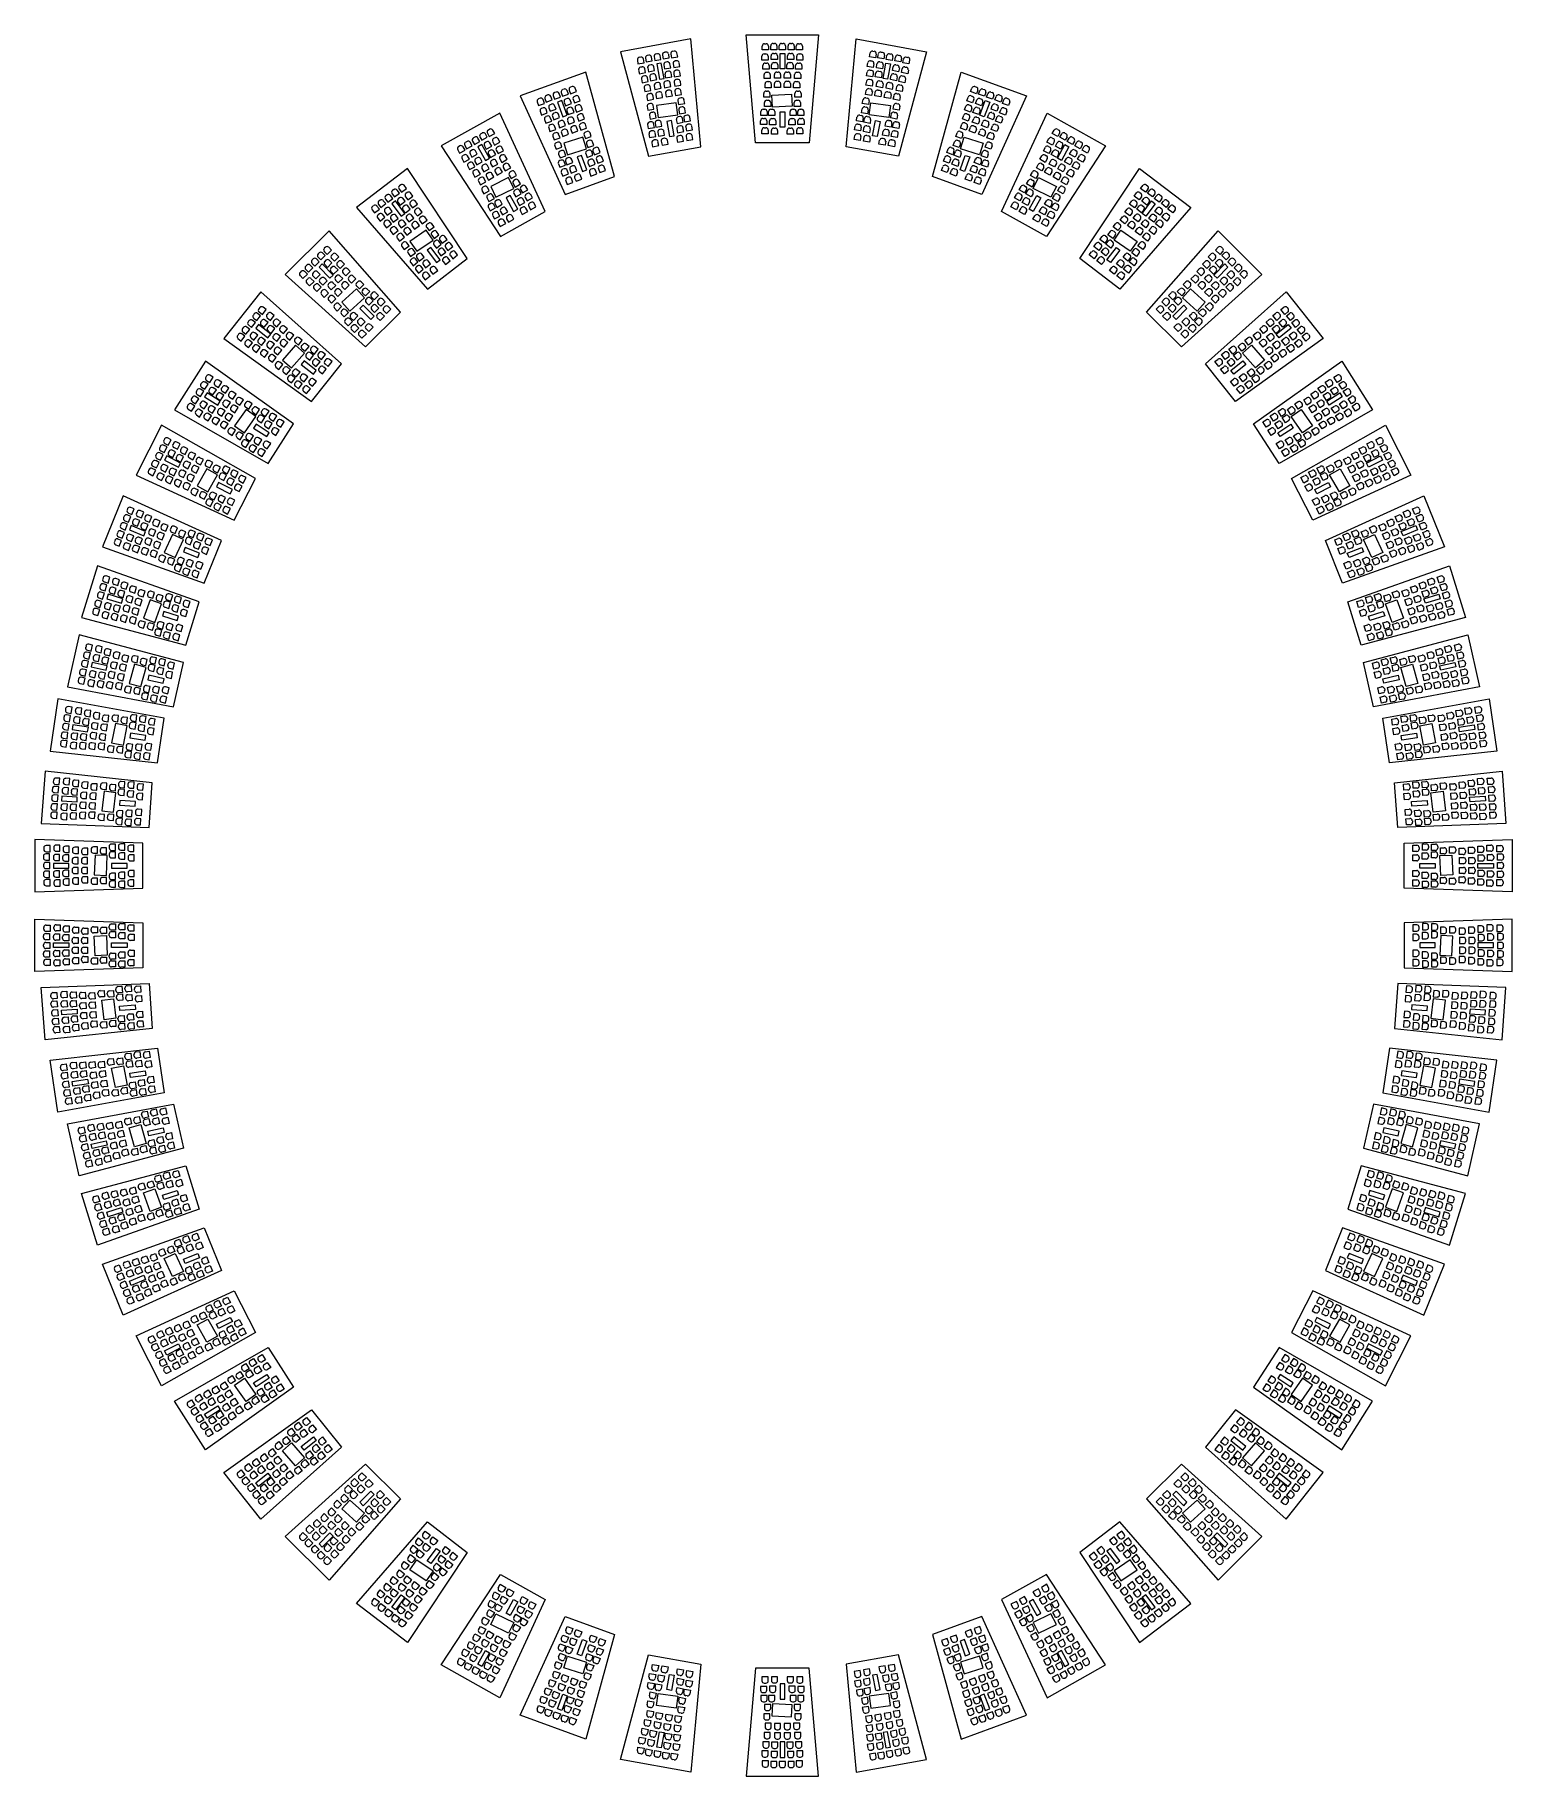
# Model space of a CAD drawing. Header units: millimetres. Extents: x -516 to 436, y -130 to 992.
import ezdxf

# ---------------------------------------------------------------- set-up
doc = ezdxf.new("R2010")
doc.units = ezdxf.units.MM

msp = doc.modelspace()

# ---------------------------------------------------------------- linework, layer by layer
at = {"color": 7, "linetype": 'Continuous', "lineweight": 15}
for p, q in [((-93.1, 989.4), (-138.4, 981.2)), ((-86.6, 920), (-93.1, 989.4)), ((-57.3, 992.1), (-10.8, 992.1)), ((-51.3, 922.5), (-57.3, 992.1)), ((-10.8, 992.1), (-16.8, 922.5)), ((7, 920), (13.5, 989.4)), ((13.5, 989.4), (58.8, 981.2)), ((-138.4, 981.2), (-120.4, 913.9)), ((-125.3, 977.7), (-126.3, 977.5)), ((-123.1, 974), (-123.6, 976.5)), ((-122.3, 977), (-121.8, 974.6)), ((-120.1, 978.9), (-121, 978.8)), ((-117.9, 975.3), (-118.3, 977.7)), ((-116.7, 978), (-116.2, 975.5)), ((-116.2, 975.5), (-112.3, 976.2)), ((-114.5, 979.9), (-115.5, 979.7)), ((-112.3, 976.2), (-112.7, 978.7)), ((-111.3, 979), (-110.8, 976.6)), ((-110.8, 976.6), (-106.9, 977.3)), ((-109.1, 980.9), (-110.1, 980.8)), ((-106.9, 977.3), (-107.3, 979.7)), ((-105.9, 979.7), (-105.5, 977.2)), ((-105.5, 977.2), (-101.5, 977.9)), ((-103.7, 981.6), (-104.7, 981.4)), ((-101.5, 977.9), (-102, 980.4)), ((-47.3, 975.8), (-47.3, 978.3)), ((-47, 982.3), (-47, 984.8)), ((-43, 982.3), (-47, 982.3)), ((-45.8, 979.8), (-44.8, 979.8)), ((-45.5, 986.3), (-44.5, 986.3)), ((-43.3, 978.3), (-43.3, 975.8)), ((-43, 984.8), (-43, 982.3)), ((-41.6, 982.5), (-41.6, 985)), ((-37.6, 982.5), (-41.6, 982.5)), ((-41.3, 976.1), (-41.3, 978.6)), ((-40.1, 986.5), (-39.1, 986.5)), ((-39.8, 980.1), (-38.8, 980.1)), ((-37.6, 985), (-37.6, 982.5)), ((-37.3, 978.6), (-37.3, 976.1)), ((-36.1, 982.5), (-36.1, 985)), ((-32.1, 982.5), (-36.1, 982.5)), ((-35.5, 970.1), (-35.5, 980.1)), ((-35.5, 980.1), (-32.5, 980.1)), ((-34.6, 986.5), (-33.6, 986.5)), ((-32.5, 980.1), (-32.5, 970.1)), ((-32.1, 985), (-32.1, 982.5)), ((-30.7, 976.1), (-30.7, 978.6)), ((-30.4, 982.5), (-30.4, 985)), ((-26.4, 982.5), (-30.4, 982.5)), ((-29.2, 980.1), (-28.2, 980.1)), ((-28.9, 986.5), (-27.9, 986.5)), ((-26.7, 978.6), (-26.7, 976.1)), ((-26.4, 985), (-26.4, 982.5)), ((-25.1, 982.3), (-25.1, 984.8)), ((-21.1, 982.3), (-25.1, 982.3)), ((-24.8, 975.8), (-24.8, 978.3)), ((-23.6, 986.3), (-22.6, 986.3)), ((-23.3, 979.8), (-22.3, 979.8)), ((-21.1, 984.8), (-21.1, 982.3)), ((-20.8, 978.3), (-20.8, 975.8)), ((22, 977.9), (22.4, 980.4)), ((25.9, 977.2), (22, 977.9)), ((24.2, 981.6), (25.1, 981.4)), ((26.4, 979.7), (25.9, 977.2)), ((27.3, 977.3), (27.8, 979.7)), ((31.3, 976.6), (27.3, 977.3)), ((29.5, 980.9), (30.5, 980.8)), ((31.7, 979), (31.3, 976.6)), ((32.7, 976.2), (33.2, 978.7)), ((36.7, 975.5), (32.7, 976.2)), ((34.9, 979.9), (35.9, 979.7)), ((37.1, 978), (36.7, 975.5)), ((38.3, 975.3), (38.8, 977.7)), ((40.5, 978.9), (41.5, 978.8)), ((58.8, 981.2), (40.8, 913.9)), ((42.7, 977), (42.3, 974.6)), ((43.6, 974), (44, 976.5)), ((45.8, 977.7), (46.7, 977.5)), ((-160.7, 968.1), (-202.9, 952.7)), ((-142.3, 900.8), (-160.7, 968.1)), ((-127.5, 975.8), (-127.1, 973.3)), ((-127.1, 973.3), (-123.1, 974)), ((-126.7, 969.4), (-126.2, 967)), ((-126.2, 967), (-122.3, 967.7)), ((-124.5, 971.3), (-125.5, 971.2)), ((-122.7, 965.6), (-123.7, 965.4)), ((-122.3, 967.7), (-122.7, 970.1)), ((-121.8, 974.6), (-117.9, 975.3)), ((-120.8, 970.8), (-120.4, 968.3)), ((-120.4, 968.3), (-116.5, 969)), ((-118.6, 972.7), (-119.6, 972.5)), ((-119.4, 965), (-119, 962.5)), ((-117.2, 966.9), (-118.2, 966.7)), ((-116.5, 969), (-116.9, 971.5)), ((-115, 963.2), (-115.5, 965.7)), ((-112.1, 973.8), (-115, 973.3)), ((-115, 973.3), (-113.3, 963.4)), ((-110.3, 964), (-112.1, 973.8)), ((-110.4, 972.7), (-110, 970.2)), ((-110, 970.2), (-106, 970.9)), ((-109.7, 966.7), (-109.3, 964.3)), ((-109.3, 964.3), (-105.3, 965)), ((-108.2, 974.6), (-109.2, 974.4)), ((-107.5, 968.7), (-108.5, 968.5)), ((-106, 970.9), (-106.5, 973.4)), ((-105.3, 965), (-105.8, 967.5)), ((-104.5, 973.4), (-104, 971)), ((-104.1, 967.4), (-103.7, 965)), ((-104, 971), (-100.1, 971.7)), ((-103.7, 965), (-99.7, 965.7)), ((-102.3, 975.3), (-103.3, 975.2)), ((-101.9, 969.4), (-102.9, 969.2)), ((-100.1, 971.7), (-100.5, 974.1)), ((-99.7, 965.7), (-100.2, 968.1)), ((-43.3, 975.8), (-47.3, 975.8)), ((-46.6, 969.9), (-46.6, 972.4)), ((-42.6, 969.9), (-46.6, 969.9)), ((-45.9, 963.9), (-45.9, 966.4)), ((-45.1, 973.9), (-44.1, 973.9)), ((-44.4, 967.9), (-43.4, 967.9)), ((-42.6, 972.4), (-42.6, 969.9)), ((-41.9, 966.4), (-41.9, 963.9)), ((-37.3, 976.1), (-41.3, 976.1)), ((-41, 970.2), (-41, 972.7)), ((-37, 970.2), (-41, 970.2)), ((-39.5, 974.2), (-38.5, 974.2)), ((-39.2, 964.1), (-39.2, 966.6)), ((-37.7, 968.1), (-36.7, 968.1)), ((-37, 972.7), (-37, 970.2)), ((-32.5, 970.1), (-35.5, 970.1)), ((-35.2, 966.6), (-35.2, 964.1)), ((-32.9, 964.1), (-32.9, 966.6)), ((-31.4, 968.1), (-30.4, 968.1)), ((-31.1, 970.2), (-31.1, 972.7)), ((-27.1, 970.2), (-31.1, 970.2)), ((-26.7, 976.1), (-30.7, 976.1)), ((-29.6, 974.2), (-28.6, 974.2)), ((-28.9, 966.6), (-28.9, 964.1)), ((-27.1, 972.7), (-27.1, 970.2)), ((-26.2, 963.9), (-26.2, 966.4)), ((-25.5, 969.9), (-25.5, 972.4)), ((-21.5, 969.9), (-25.5, 969.9)), ((-20.8, 975.8), (-24.8, 975.8)), ((-24.7, 967.9), (-23.7, 967.9)), ((-24, 973.9), (-23, 973.9)), ((-22.2, 966.4), (-22.2, 963.9)), ((-21.5, 972.4), (-21.5, 969.9)), ((20.2, 965.7), (20.6, 968.1)), ((24.1, 965), (20.2, 965.7)), ((20.5, 971.7), (21, 974.1)), ((24.5, 971), (20.5, 971.7)), ((22.4, 969.4), (23.3, 969.2)), ((22.7, 975.3), (23.7, 975.2)), ((24.6, 967.4), (24.1, 965)), ((24.9, 973.4), (24.5, 971)), ((25.8, 965), (26.2, 967.5)), ((29.7, 964.3), (25.8, 965)), ((26.5, 970.9), (26.9, 973.4)), ((30.4, 970.2), (26.5, 970.9)), ((27.9, 968.7), (28.9, 968.5)), ((28.7, 974.6), (29.6, 974.4)), ((30.1, 966.7), (29.7, 964.3)), ((30.8, 972.7), (30.4, 970.2)), ((30.8, 964), (32.5, 973.8)), ((32.5, 973.8), (35.5, 973.3)), ((35.5, 973.3), (33.7, 963.4)), ((35.5, 963.2), (35.9, 965.7)), ((36.9, 969), (37.3, 971.5)), ((40.8, 968.3), (36.9, 969)), ((37.7, 966.9), (38.7, 966.7)), ((42.3, 974.6), (38.3, 975.3)), ((39.1, 972.7), (40.1, 972.5)), ((39.9, 965), (39.4, 962.5)), ((41.3, 970.8), (40.8, 968.3)), ((42.7, 967.7), (43.2, 970.1)), ((46.7, 967), (42.7, 967.7)), ((43.1, 965.6), (44.1, 965.4)), ((47.5, 973.3), (43.6, 974)), ((44.9, 971.3), (45.9, 971.2)), ((47.1, 969.4), (46.7, 967)), ((47.9, 975.8), (47.5, 973.3)), ((62.7, 900.8), (81.2, 968.1)), ((81.2, 968.1), (123.3, 952.7)), ((-179.9, 955.2), (-180.8, 954.9)), ((-177.1, 952), (-177.9, 954.3)), ((-176.5, 954.9), (-175.7, 952.5)), ((-175.7, 952.5), (-171.9, 953.9)), ((-174.7, 957.1), (-175.6, 956.8)), ((-171.9, 953.9), (-172.8, 956.2)), ((-171.4, 956.4), (-170.5, 954.1)), ((-169.5, 958.7), (-170.5, 958.4)), ((-170.5, 954.1), (-166.8, 955.5)), ((-166.8, 955.5), (-167.6, 957.8)), ((-124.9, 963.7), (-124.5, 961.2)), ((-124.5, 961.2), (-120.5, 961.9)), ((-123.1, 957.9), (-122.7, 955.5)), ((-122.7, 955.5), (-118.8, 956.2)), ((-120.9, 959.9), (-121.9, 959.7)), ((-120.5, 961.9), (-121, 964.4)), ((-119.2, 954.1), (-120.2, 954)), ((-118.8, 956.2), (-119.2, 958.7)), ((-119, 962.5), (-115, 963.2)), ((-116.6, 959.3), (-116.2, 956.9)), ((-116.2, 956.9), (-112.2, 957.6)), ((-114.4, 961.3), (-115.4, 961.1)), ((-113.3, 955.4), (-114.3, 955.2)), ((-113.3, 963.4), (-110.3, 964)), ((-112.2, 957.6), (-112.7, 960)), ((-111.2, 951.7), (-111.6, 954.1)), ((-110.4, 960.5), (-109.9, 958)), ((-109.9, 958), (-106, 958.7)), ((-109.3, 954.6), (-108.9, 952.1)), ((-108.2, 962.4), (-109.2, 962.2)), ((-107.1, 956.5), (-108.1, 956.3)), ((-106, 958.7), (-106.4, 961.2)), ((-104.9, 952.8), (-105.4, 955.3)), ((-103.8, 961.4), (-103.3, 959)), ((-103.4, 955.5), (-103, 953)), ((-103.3, 959), (-99.4, 959.7)), ((-103, 953), (-99, 953.7)), ((-101.6, 963.4), (-102.6, 963.2)), ((-101.2, 957.4), (-102.2, 957.2)), ((-99.4, 959.7), (-99.8, 962.2)), ((-99, 953.7), (-99.5, 956.2)), ((-46.1, 951.8), (-46.1, 954.3)), ((-41.9, 963.9), (-45.9, 963.9)), ((-45.2, 958), (-45.2, 960.5)), ((-41.2, 958), (-45.2, 958)), ((-44.6, 955.8), (-43.6, 955.8)), ((-43.7, 962), (-42.7, 962)), ((-42.1, 954.3), (-42.1, 951.8)), ((-41.2, 960.5), (-41.2, 958)), ((-40.8, 953.2), (-28.1, 953.8)), ((-35.2, 964.1), (-39.2, 964.1)), ((-39.2, 958.1), (-39.2, 960.6)), ((-35.2, 958.1), (-39.2, 958.1)), ((-37.7, 962.1), (-36.7, 962.1)), ((-35.2, 960.6), (-35.2, 958.1)), ((-28.9, 964.1), (-32.9, 964.1)), ((-32.9, 958.1), (-32.9, 960.6)), ((-28.9, 958.1), (-32.9, 958.1)), ((-31.4, 962.1), (-30.4, 962.1)), ((-28.9, 960.6), (-28.9, 958.1)), ((-28.1, 953.8), (-27.7, 946)), ((-26.9, 958), (-26.9, 960.5)), ((-22.9, 958), (-26.9, 958)), ((-22.2, 963.9), (-26.2, 963.9)), ((-26, 951.8), (-26, 954.3)), ((-25.4, 962), (-24.4, 962)), ((-24.5, 955.8), (-23.5, 955.8)), ((-22.9, 960.5), (-22.9, 958)), ((-22, 954.3), (-22, 951.8)), ((19.5, 953.7), (19.9, 956.2)), ((23.4, 953), (19.5, 953.7)), ((19.8, 959.7), (20.3, 962.2)), ((23.8, 959), (19.8, 959.7)), ((21.7, 957.4), (22.6, 957.2)), ((22, 963.4), (23, 963.2)), ((23.9, 955.5), (23.4, 953)), ((24.2, 961.4), (23.8, 959)), ((25.4, 952.8), (25.8, 955.3)), ((26.4, 958.7), (26.9, 961.2)), ((30.4, 958), (26.4, 958.7)), ((27.5, 956.5), (28.5, 956.3)), ((28.6, 962.4), (29.6, 962.2)), ((29.7, 954.6), (29.3, 952.1)), ((30.8, 960.5), (30.4, 958)), ((33.7, 963.4), (30.8, 964)), ((31.6, 951.7), (32, 954.1)), ((32.7, 957.6), (33.1, 960)), ((36.6, 956.9), (32.7, 957.6)), ((33.8, 955.4), (34.8, 955.2)), ((34.9, 961.3), (35.8, 961.1)), ((39.4, 962.5), (35.5, 963.2)), ((37, 959.3), (36.6, 956.9)), ((39.2, 956.2), (39.6, 958.7)), ((43.1, 955.5), (39.2, 956.2)), ((39.6, 954.1), (40.6, 954)), ((41, 961.9), (41.4, 964.4)), ((44.9, 961.2), (41, 961.9)), ((41.4, 959.9), (42.4, 959.7)), ((43.6, 957.9), (43.1, 955.5)), ((45.3, 963.7), (44.9, 961.2)), ((87.2, 955.5), (88.1, 957.8)), ((91, 954.1), (87.2, 955.5)), ((90, 958.7), (90.9, 958.4)), ((91.8, 956.4), (91, 954.1)), ((92.4, 953.9), (93.2, 956.2)), ((96.1, 952.5), (92.4, 953.9)), ((95.1, 957.1), (96.1, 956.8)), ((97, 954.9), (96.1, 952.5)), ((97.5, 952), (98.4, 954.3)), ((100.3, 955.2), (101.2, 954.9)), ((-202.9, 952.7), (-174, 889.2)), ((-192, 948.9), (-191.1, 946.6)), ((-190.2, 951.2), (-191.1, 950.8)), ((-191.1, 946.6), (-187.4, 947.9)), ((-190.1, 942.8), (-189.2, 940.4)), ((-188.2, 945), (-189.2, 944.7)), ((-187.4, 947.9), (-188.2, 950.3)), ((-187, 951), (-186.2, 948.7)), ((-185.5, 941.8), (-186.3, 944.2)), ((-186.2, 948.7), (-182.4, 950.1)), ((-185.2, 953.3), (-186.1, 953)), ((-184.6, 945.1), (-183.7, 942.8)), ((-182.7, 947.4), (-183.7, 947)), ((-183.7, 942.8), (-179.9, 944.1)), ((-182.4, 950.1), (-183.3, 952.4)), ((-181.7, 952.9), (-180.8, 950.6)), ((-180.8, 950.6), (-177.1, 952)), ((-179.9, 944.1), (-180.8, 946.5)), ((-176.2, 949.7), (-179, 948.7)), ((-179, 948.7), (-175.6, 939.3)), ((-172.8, 940.3), (-176.2, 949.7)), ((-174.6, 948.7), (-173.7, 946.4)), ((-172.8, 951), (-173.7, 950.7)), ((-173.7, 946.4), (-170, 947.8)), ((-172.9, 943), (-172, 940.7)), ((-171.1, 945.3), (-172, 945)), ((-170, 947.8), (-170.8, 950.1)), ((-168.3, 942.1), (-169.1, 944.4)), ((-168.9, 950.5), (-168, 948.2)), ((-167.1, 952.8), (-168, 952.4)), ((-168, 948.2), (-164.3, 949.5)), ((-167.5, 944.7), (-166.7, 942.3)), ((-166.7, 942.3), (-162.9, 943.7)), ((-165.7, 946.9), (-166.6, 946.6)), ((-164.3, 949.5), (-165.1, 951.9)), ((-162.9, 943.7), (-163.8, 946.1)), ((-121.4, 952.2), (-120.9, 949.8)), ((-121.2, 946), (-120.7, 943.5)), ((-120.9, 949.8), (-117, 950.5)), ((-120.7, 943.5), (-116.8, 944.2)), ((-119, 947.9), (-120, 947.7)), ((-117, 950.5), (-117.4, 952.9)), ((-116.8, 944.2), (-117.3, 946.7)), ((-115.5, 953.4), (-115.1, 951)), ((-115.1, 951), (-111.2, 951.7)), ((-102.5, 948.2), (-115.1, 946.6)), ((-115.1, 946.6), (-114.1, 938.8)), ((-108.9, 952.1), (-104.9, 952.8)), ((-101.4, 940.5), (-102.5, 948.2)), ((-101.4, 949.6), (-100.9, 947.1)), ((-100.9, 947.1), (-97, 947.8)), ((-100.8, 943.6), (-100.4, 941.2)), ((-99.2, 951.5), (-100.2, 951.3)), ((-98.6, 945.6), (-99.6, 945.4)), ((-97, 947.8), (-97.5, 950.3)), ((-96.4, 941.9), (-96.9, 944.3)), ((-47.9, 940.1), (-47.9, 942.6)), ((-46.4, 944.1), (-45.4, 944.1)), ((-42.1, 951.8), (-46.1, 951.8)), ((-45.6, 945.9), (-45.6, 948.4)), ((-41.6, 945.9), (-45.6, 945.9)), ((-44.1, 949.9), (-43.1, 949.9)), ((-43.9, 942.6), (-43.9, 940.1)), ((-43, 940.1), (-43, 942.6)), ((-41.6, 948.4), (-41.6, 945.9)), ((-41.5, 944.1), (-40.5, 944.1)), ((-40.4, 945.4), (-40.8, 953.2)), ((-27.7, 946), (-40.4, 945.4)), ((-39, 942.6), (-39, 940.1)), ((-35.5, 932.5), (-35.5, 942.5)), ((-35.5, 942.5), (-32.5, 942.5)), ((-32.5, 942.5), (-32.5, 932.5)), ((-29.1, 940.1), (-29.1, 942.6)), ((-27.6, 944.1), (-26.6, 944.1)), ((-26.4, 945.9), (-26.4, 948.4)), ((-22.4, 945.9), (-26.4, 945.9)), ((-22, 951.8), (-26, 951.8)), ((-25.1, 942.6), (-25.1, 940.1)), ((-24.9, 949.9), (-23.9, 949.9)), ((-24.2, 940.1), (-24.2, 942.6)), ((-22.7, 944.1), (-21.7, 944.1)), ((-22.4, 948.4), (-22.4, 945.9)), ((-20.2, 942.6), (-20.2, 940.1)), ((16.9, 941.9), (17.3, 944.3)), ((17.4, 947.8), (17.9, 950.3)), ((21.4, 947.1), (17.4, 947.8)), ((19.1, 945.6), (20, 945.4)), ((19.6, 951.5), (20.6, 951.3)), ((21.2, 943.6), (20.8, 941.2)), ((21.8, 949.6), (21.4, 947.1)), ((21.9, 940.5), (22.9, 948.2)), ((22.9, 948.2), (35.6, 946.6)), ((29.3, 952.1), (25.4, 952.8)), ((35.5, 951), (31.6, 951.7)), ((35.6, 946.6), (34.5, 938.8)), ((36, 953.4), (35.5, 951)), ((37.3, 944.2), (37.7, 946.7)), ((41.2, 943.5), (37.3, 944.2)), ((37.4, 950.5), (37.9, 952.9)), ((41.4, 949.8), (37.4, 950.5)), ((39.4, 947.9), (40.4, 947.7)), ((41.6, 946), (41.2, 943.5)), ((41.8, 952.2), (41.4, 949.8)), ((83.3, 943.7), (84.2, 946.1)), ((87.1, 942.3), (83.3, 943.7)), ((84.7, 949.5), (85.6, 951.9)), ((88.5, 948.2), (84.7, 949.5)), ((86.1, 946.9), (87.1, 946.6)), ((88, 944.7), (87.1, 942.3)), ((87.5, 952.8), (88.4, 952.4)), ((89.3, 950.5), (88.5, 948.2)), ((88.7, 942.1), (89.6, 944.4)), ((90.4, 947.8), (91.3, 950.1)), ((94.2, 946.4), (90.4, 947.8)), ((91.5, 945.3), (92.4, 945)), ((93.3, 943), (92.5, 940.7)), ((93.2, 951), (94.2, 950.7)), ((93.2, 940.3), (96.6, 949.7)), ((95, 948.7), (94.2, 946.4)), ((123.3, 952.7), (94.5, 889.2)), ((99.5, 948.7), (96, 939.3)), ((96.6, 949.7), (99.5, 948.7)), ((101.3, 950.6), (97.5, 952)), ((100.4, 944.1), (101.2, 946.5)), ((104.1, 942.8), (100.4, 944.1)), ((102.1, 952.9), (101.3, 950.6)), ((102.8, 950.1), (103.7, 952.4)), ((106.6, 948.7), (102.8, 950.1)), ((103.2, 947.4), (104.1, 947)), ((105, 945.1), (104.1, 942.8)), ((105.6, 953.3), (106.6, 953)), ((105.9, 941.8), (106.8, 944.2)), ((107.5, 951), (106.6, 948.7)), ((107.8, 947.9), (108.7, 950.3)), ((111.6, 946.6), (107.8, 947.9)), ((108.7, 945), (109.6, 944.7)), ((110.5, 942.8), (109.7, 940.4)), ((110.6, 951.2), (111.5, 950.8)), ((112.4, 948.9), (111.6, 946.6)), ((-216, 941.6), (-253.8, 920.5)), ((-186.8, 878.3), (-216, 941.6)), ((-189.2, 940.4), (-185.5, 941.8)), ((-187.4, 937.4), (-186.5, 935.1)), ((-185.5, 939.7), (-186.5, 939.4)), ((-186.5, 935.1), (-182.7, 936.5)), ((-184.6, 932.1), (-183.8, 929.7)), ((-182.8, 934.3), (-183.7, 934)), ((-182.7, 936.5), (-183.6, 938.8)), ((-182.2, 939.7), (-181.3, 937.3)), ((-180.4, 941.9), (-181.3, 941.6)), ((-181.3, 937.3), (-177.6, 938.7)), ((-180, 931.1), (-180.9, 933.5)), ((-177.6, 938.7), (-178.4, 941)), ((-178.4, 934.6), (-177.6, 932.2)), ((-177.6, 932.2), (-173.8, 933.6)), ((-176.6, 936.8), (-177.5, 936.5)), ((-175.6, 939.3), (-172.8, 940.3)), ((-173.8, 933.6), (-174.7, 935.9)), ((-172.5, 936.7), (-171.6, 934.4)), ((-172, 940.7), (-168.3, 942.1)), ((-170.6, 939), (-171.6, 938.7)), ((-171.6, 934.4), (-167.9, 935.8)), ((-168.6, 933.4), (-169.5, 933)), ((-167.9, 935.8), (-168.7, 938.1)), ((-165.8, 930.1), (-166.7, 932.5)), ((-166.1, 938.8), (-165.3, 936.5)), ((-164.3, 941.1), (-165.3, 940.8)), ((-165.3, 936.5), (-161.5, 937.9)), ((-164.8, 933), (-163.9, 930.6)), ((-162.9, 935.3), (-163.9, 934.9)), ((-163.9, 930.6), (-160.2, 932)), ((-161.5, 937.9), (-162.4, 940.2)), ((-160.2, 932), (-161, 934.4)), ((-120.9, 934.2), (-120.5, 931.7)), ((-120.5, 931.7), (-116.5, 932.4)), ((-119.7, 940.2), (-119.2, 937.8)), ((-118.7, 936.1), (-119.7, 935.9)), ((-119.2, 937.8), (-115.3, 938.5)), ((-117.5, 942.1), (-118.5, 942)), ((-116.5, 932.4), (-117, 934.9)), ((-116.1, 935), (-115.6, 932.6)), ((-115.3, 938.5), (-115.7, 940.9)), ((-115.6, 932.6), (-111.7, 933.3)), ((-113.9, 936.9), (-114.9, 936.8)), ((-114.1, 938.8), (-101.4, 940.5)), ((-111.7, 933.3), (-112.1, 935.7)), ((-105.5, 936.9), (-108.4, 936.3)), ((-108.4, 936.3), (-106.7, 926.5)), ((-103.7, 927), (-105.5, 936.9)), ((-102.4, 937.5), (-101.9, 935)), ((-102, 931.5), (-101.6, 929)), ((-101.9, 935), (-98, 935.7)), ((-100.2, 939.4), (-101.1, 939.2)), ((-99.8, 933.4), (-100.8, 933.2)), ((-100.4, 941.2), (-96.4, 941.9)), ((-98, 935.7), (-98.4, 938.2)), ((-97.6, 929.8), (-98.1, 932.2)), ((-97.5, 938.4), (-97.1, 935.9)), ((-97.1, 935.9), (-93.2, 936.7)), ((-95.3, 940.3), (-96.3, 940.1)), ((-96.3, 932.6), (-95.9, 930.2)), ((-94.1, 934.5), (-95.1, 934.4)), ((-93.2, 936.7), (-93.6, 939.1)), ((-92, 930.9), (-92.4, 933.3)), ((-48.1, 934.2), (-48.1, 936.7)), ((-44.1, 934.2), (-48.1, 934.2)), ((-43.9, 940.1), (-47.9, 940.1)), ((-46.6, 938.2), (-45.6, 938.2)), ((-45.7, 932.2), (-44.7, 932.2)), ((-44.1, 936.7), (-44.1, 934.2)), ((-39, 940.1), (-43, 940.1)), ((-42.3, 934.1), (-42.3, 936.6)), ((-38.3, 934.1), (-42.3, 934.1)), ((-40.8, 938.1), (-39.8, 938.1)), ((-39.6, 932), (-38.6, 932)), ((-38.3, 936.6), (-38.3, 934.1)), ((-32.5, 932.5), (-35.5, 932.5)), ((-29.8, 934.1), (-29.8, 936.6)), ((-25.8, 934.1), (-29.8, 934.1)), ((-29.4, 932), (-28.4, 932)), ((-25.1, 940.1), (-29.1, 940.1)), ((-28.3, 938.1), (-27.3, 938.1)), ((-25.8, 936.6), (-25.8, 934.1)), ((-20.2, 940.1), (-24.2, 940.1)), ((-24, 934.2), (-24, 936.7)), ((-20, 934.2), (-24, 934.2)), ((-23.3, 932.2), (-22.3, 932.2)), ((-22.5, 938.2), (-21.5, 938.2)), ((-20, 936.7), (-20, 934.2)), ((12.4, 930.9), (12.8, 933.3)), ((13.6, 936.7), (14, 939.1)), ((17.5, 935.9), (13.6, 936.7)), ((14.6, 934.5), (15.6, 934.4)), ((15.8, 940.3), (16.8, 940.1)), ((16.8, 932.6), (16.3, 930.2)), ((20.8, 941.2), (16.9, 941.9)), ((18, 938.4), (17.5, 935.9)), ((18.1, 929.8), (18.5, 932.2)), ((18.4, 935.7), (18.9, 938.2)), ((22.4, 935), (18.4, 935.7)), ((20.3, 933.4), (21.2, 933.2)), ((20.6, 939.4), (21.6, 939.2)), ((34.5, 938.8), (21.9, 940.5)), ((22.4, 931.5), (22, 929)), ((22.8, 937.5), (22.4, 935)), ((24.1, 927), (25.9, 936.9)), ((25.9, 936.9), (28.9, 936.3)), ((28.9, 936.3), (27.1, 926.5)), ((32.1, 933.3), (32.6, 935.7)), ((36.1, 932.6), (32.1, 933.3)), ((34.3, 936.9), (35.3, 936.8)), ((35.7, 938.5), (36.2, 940.9)), ((39.7, 937.8), (35.7, 938.5)), ((36.5, 935), (36.1, 932.6)), ((37, 932.4), (37.4, 934.9)), ((40.9, 931.7), (37, 932.4)), ((37.9, 942.1), (38.9, 942)), ((39.1, 936.1), (40.1, 935.9)), ((40.1, 940.2), (39.7, 937.8)), ((41.3, 934.2), (40.9, 931.7)), ((80.6, 932), (81.5, 934.4)), ((84.4, 930.6), (80.6, 932)), ((82, 937.9), (82.8, 940.2)), ((85.7, 936.5), (82, 937.9)), ((83.4, 935.3), (84.3, 934.9)), ((85.2, 933), (84.4, 930.6)), ((84.8, 941.1), (85.7, 940.8)), ((86.6, 938.8), (85.7, 936.5)), ((86.2, 930.1), (87.1, 932.5)), ((88.3, 935.8), (89.2, 938.1)), ((92.1, 934.4), (88.3, 935.8)), ((92.5, 940.7), (88.7, 942.1)), ((89, 933.4), (90, 933)), ((91.1, 939), (92, 938.7)), ((92.9, 936.7), (92.1, 934.4)), ((96, 939.3), (93.2, 940.3)), ((94.3, 933.6), (95.1, 935.9)), ((98, 932.2), (94.3, 933.6)), ((97, 936.8), (98, 936.5)), ((98, 938.7), (98.9, 941)), ((101.8, 937.3), (98, 938.7)), ((98.9, 934.6), (98, 932.2)), ((100.5, 931.1), (101.3, 933.5)), ((100.8, 941.9), (101.7, 941.6)), ((102.6, 939.7), (101.8, 937.3)), ((103.2, 936.5), (104, 938.8)), ((106.9, 935.1), (103.2, 936.5)), ((103.2, 934.3), (104.2, 934)), ((105.1, 932.1), (104.2, 929.7)), ((109.7, 940.4), (105.9, 941.8)), ((106, 939.7), (106.9, 939.4)), ((107.8, 937.4), (106.9, 935.1)), ((107.2, 878.3), (136.5, 941.6)), ((136.5, 941.6), (174.2, 920.5)), ((-253.8, 920.5), (-215.7, 862.1)), ((-241.8, 920.5), (-242.7, 920)), ((-238.7, 920.9), (-237.5, 918.7)), ((-237.2, 923.4), (-238.1, 922.9)), ((-237.5, 918.7), (-234, 920.6)), ((-234, 920.6), (-235.2, 922.8)), ((-233.7, 923.6), (-232.5, 921.4)), ((-232.3, 926.1), (-233.1, 925.6)), ((-232.5, 921.4), (-229, 923.4)), ((-229, 923.4), (-230.2, 925.5)), ((-227.6, 921.3), (-230.2, 919.9)), ((-228.9, 926.3), (-227.7, 924.1)), ((-227.5, 928.8), (-228.3, 928.3)), ((-227.7, 924.1), (-224.2, 926.1)), ((-222.7, 912.6), (-227.6, 921.3)), ((-226, 920.6), (-224.8, 918.4)), ((-224.6, 923.1), (-225.5, 922.6)), ((-224.2, 926.1), (-225.4, 928.3)), ((-224.8, 918.4), (-221.3, 920.3)), ((-224.1, 928.7), (-222.9, 926.5)), ((-222.6, 931.2), (-223.5, 930.7)), ((-222.9, 926.5), (-219.4, 928.4)), ((-221.3, 920.3), (-222.6, 922.5)), ((-220.7, 923.2), (-219.5, 921)), ((-219.4, 928.4), (-220.6, 930.6)), ((-219.2, 925.8), (-220.1, 925.3)), ((-219.5, 921), (-216, 923)), ((-217, 920.2), (-217.8, 919.7)), ((-216, 923), (-217.2, 925.2)), ((-183.8, 929.7), (-180, 931.1)), ((-181.9, 926.7), (-181.1, 924.4)), ((-181.1, 924.4), (-177.3, 925.8)), ((-180.1, 929), (-181, 928.7)), ((-180.7, 920.6), (-179.8, 918.3)), ((-178.8, 922.9), (-179.8, 922.5)), ((-177.3, 925.8), (-178.2, 928.1)), ((-176.1, 919.6), (-176.9, 922)), ((-176.4, 928.9), (-175.5, 926.6)), ((-174.5, 931.2), (-175.5, 930.9)), ((-175.5, 926.6), (-171.8, 928)), ((-162.6, 926.1), (-174.8, 922.2)), ((-174.8, 922.2), (-172.5, 914.8)), ((-171.8, 928), (-172.6, 930.3)), ((-170.4, 931.1), (-169.6, 928.8)), ((-169.6, 928.8), (-165.8, 930.1)), ((-160.3, 918.6), (-162.6, 926.1)), ((-161.8, 927.5), (-160.9, 925.2)), ((-159.9, 929.8), (-160.9, 929.4)), ((-160.9, 925.2), (-157.2, 926.5)), ((-160.2, 921.8), (-159.3, 919.4)), ((-158.4, 924.1), (-159.3, 923.7)), ((-159.3, 919.4), (-155.6, 920.8)), ((-157.2, 926.5), (-158, 928.9)), ((-155.6, 920.8), (-156.4, 923.2)), ((-120, 928.3), (-119.6, 925.9)), ((-119.6, 925.9), (-115.6, 926.6)), ((-117.8, 930.3), (-118.8, 930.1)), ((-118.1, 922.5), (-117.7, 920)), ((-117.7, 920), (-113.7, 920.8)), ((-115.9, 924.4), (-116.9, 924.3)), ((-115.6, 926.6), (-116.1, 929)), ((-114.3, 929.3), (-113.9, 926.8)), ((-113.7, 920.8), (-114.2, 923.2)), ((-113.9, 926.8), (-109.9, 927.5)), ((-112.1, 931.2), (-113.1, 931)), ((-112.1, 923.5), (-111.6, 921)), ((-111.6, 921), (-107.7, 921.7)), ((-109.9, 925.4), (-110.9, 925.2)), ((-109.9, 927.5), (-110.4, 930)), ((-107.7, 921.7), (-108.1, 924.2)), ((-106.7, 926.5), (-103.7, 927)), ((-102.1, 925.3), (-101.6, 922.8)), ((-101.6, 929), (-97.6, 929.8)), ((-101.6, 922.8), (-97.7, 923.5)), ((-99.9, 927.2), (-100.8, 927)), ((-97.7, 923.5), (-98.1, 926)), ((-96.1, 926.5), (-95.6, 924)), ((-95.9, 930.2), (-92, 930.9)), ((-95.6, 924), (-91.7, 924.7)), ((-93.9, 928.4), (-94.9, 928.2)), ((-91.7, 924.7), (-92.1, 927.2)), ((-16.8, 922.5), (-51.3, 922.5)), ((-47.2, 928.2), (-47.2, 930.7)), ((-43.2, 928.2), (-47.2, 928.2)), ((-43.2, 930.7), (-43.2, 928.2)), ((-41.1, 928), (-41.1, 930.5)), ((-37.1, 928), (-41.1, 928)), ((-37.1, 930.5), (-37.1, 928)), ((-30.9, 928), (-30.9, 930.5)), ((-26.9, 928), (-30.9, 928)), ((-26.9, 930.5), (-26.9, 928)), ((-24.8, 928.2), (-24.8, 930.7)), ((-20.8, 928.2), (-24.8, 928.2)), ((-20.8, 930.7), (-20.8, 928.2)), ((12.1, 924.7), (12.6, 927.2)), ((16.1, 924), (12.1, 924.7)), ((16.3, 930.2), (12.4, 930.9)), ((14.3, 928.4), (15.3, 928.2)), ((16.5, 926.5), (16.1, 924)), ((22, 929), (18.1, 929.8)), ((18.1, 923.5), (18.6, 926)), ((22, 922.8), (18.1, 923.5)), ((20.3, 927.2), (21.3, 927)), ((22.5, 925.3), (22, 922.8)), ((27.1, 926.5), (24.1, 927)), ((28.1, 921.7), (28.6, 924.2)), ((32.1, 921), (28.1, 921.7)), ((30.3, 925.4), (31.3, 925.2)), ((30.4, 927.5), (30.8, 930)), ((34.3, 926.8), (30.4, 927.5)), ((32.5, 923.5), (32.1, 921)), ((32.5, 931.2), (33.5, 931)), ((34.2, 920.8), (34.6, 923.2)), ((38.1, 920), (34.2, 920.8)), ((34.7, 929.3), (34.3, 926.8)), ((36.1, 926.6), (36.5, 929)), ((40, 925.9), (36.1, 926.6)), ((36.3, 924.4), (37.3, 924.3)), ((38.5, 922.5), (38.1, 920)), ((38.2, 930.3), (39.2, 930.1)), ((40.4, 928.3), (40, 925.9)), ((76, 920.8), (76.9, 923.2)), ((79.8, 919.4), (76, 920.8)), ((77.6, 926.5), (78.5, 928.9)), ((81.4, 925.2), (77.6, 926.5)), ((78.8, 924.1), (79.7, 923.7)), ((80.6, 921.8), (79.8, 919.4)), ((80.4, 929.8), (81.3, 929.4)), ((80.7, 918.6), (83, 926.1)), ((82.2, 927.5), (81.4, 925.2)), ((83, 926.1), (95.2, 922.2)), ((90, 928.8), (86.2, 930.1)), ((90.9, 931.1), (90, 928.8)), ((92.2, 928), (93.1, 930.3)), ((96, 926.6), (92.2, 928)), ((95.2, 922.2), (92.9, 914.8)), ((95, 931.2), (95.9, 930.9)), ((96.8, 928.9), (96, 926.6)), ((96.5, 919.6), (97.4, 922)), ((97.7, 925.8), (98.6, 928.1)), ((101.5, 924.4), (97.7, 925.8)), ((99.3, 922.9), (100.2, 922.5)), ((101.1, 920.6), (100.3, 918.3)), ((104.2, 929.7), (100.5, 931.1)), ((100.5, 929), (101.5, 928.7)), ((102.4, 926.7), (101.5, 924.4)), ((174.2, 920.5), (136.1, 862.1)), ((136.4, 923), (137.6, 925.2)), ((139.9, 921), (136.4, 923)), ((137.4, 920.2), (138.3, 919.7)), ((139.7, 925.8), (140.5, 925.3)), ((139.8, 928.4), (141, 930.6)), ((143.3, 926.5), (139.8, 928.4)), ((141.1, 923.2), (139.9, 921)), ((141.8, 920.3), (143, 922.5)), ((145.3, 918.4), (141.8, 920.3)), ((143.1, 931.2), (143.9, 930.7)), ((143.2, 912.6), (148, 921.3)), ((144.5, 928.7), (143.3, 926.5)), ((144.6, 926.1), (145.9, 928.3)), ((148.1, 924.1), (144.6, 926.1)), ((145, 923.1), (145.9, 922.6)), ((146.5, 920.6), (145.3, 918.4)), ((147.9, 928.8), (148.8, 928.3)), ((148, 921.3), (150.6, 919.9)), ((149.4, 926.3), (148.1, 924.1)), ((149.4, 923.4), (150.7, 925.5)), ((152.9, 921.4), (149.4, 923.4)), ((152.7, 926.1), (153.6, 925.6)), ((154.1, 923.6), (152.9, 921.4)), ((154.4, 920.6), (155.6, 922.8)), ((157.9, 918.7), (154.4, 920.6)), ((157.7, 923.4), (158.5, 922.9)), ((159.1, 920.9), (157.9, 918.7)), ((162.2, 920.5), (163.1, 920)), ((-243.2, 918), (-242, 915.8)), ((-242, 915.8), (-238.5, 917.8)), ((-240.4, 912.2), (-239.2, 910)), ((-238.9, 914.8), (-239.8, 914.3)), ((-238.5, 917.8), (-239.7, 919.9)), ((-239.2, 910), (-235.7, 912)), ((-235.7, 912), (-236.9, 914.2)), ((-235.4, 909.9), (-236.3, 909.4)), ((-235.3, 915.4), (-234.1, 913.2)), ((-233.8, 917.9), (-234.7, 917.4)), ((-234.1, 913.2), (-230.6, 915.2)), ((-232.1, 907.1), (-233.3, 909.3)), ((-232.1, 910.4), (-230.9, 908.2)), ((-230.6, 915.2), (-231.8, 917.4)), ((-230.6, 912.9), (-231.5, 912.4)), ((-230.9, 908.2), (-227.4, 910.2)), ((-230.2, 919.9), (-225.4, 911.1)), ((-227.4, 910.2), (-228.6, 912.3)), ((-225.4, 911.1), (-222.7, 912.6)), ((-223.5, 915.2), (-222.2, 913)), ((-222, 917.7), (-222.9, 917.3)), ((-222.2, 913), (-218.7, 915)), ((-222.1, 909.1), (-220.8, 906.9)), ((-220.6, 911.6), (-221.5, 911.1)), ((-218.7, 915), (-220, 917.2)), ((-217.3, 908.8), (-218.6, 911)), ((-218.4, 917.7), (-217.2, 915.5)), ((-217.2, 915.5), (-213.7, 917.4)), ((-216.1, 912.1), (-214.9, 909.9)), ((-214.7, 914.7), (-215.6, 914.2)), ((-213.7, 917.4), (-214.9, 919.6)), ((-214.9, 909.9), (-211.4, 911.9)), ((-212.4, 909.1), (-213.3, 908.6)), ((-211.4, 911.9), (-212.6, 914.1)), ((-179.8, 918.3), (-176.1, 919.6)), ((-178.4, 909), (-177.5, 906.7)), ((-178.2, 915.2), (-177.3, 912.9)), ((-176.5, 911.3), (-177.5, 911)), ((-176.4, 917.5), (-177.3, 917.1)), ((-177.3, 912.9), (-173.6, 914.2)), ((-173.8, 908.1), (-174.6, 910.4)), ((-173.6, 914.2), (-174.4, 916.6)), ((-173.8, 910.7), (-172.9, 908.3)), ((-171.9, 913), (-172.9, 912.6)), ((-172.9, 908.3), (-169.1, 909.7)), ((-172.5, 914.8), (-160.3, 918.6)), ((-169.1, 909.7), (-170, 912.1)), ((-163.4, 914.4), (-166.2, 913.4)), ((-166.2, 913.4), (-162.8, 904)), ((-160, 905), (-163.4, 914.4)), ((-160.7, 915.5), (-159.8, 913.1)), ((-158.8, 917.7), (-159.8, 917.4)), ((-159.8, 913.1), (-156.1, 914.5)), ((-159.3, 909.6), (-158.4, 907.3)), ((-157.5, 911.9), (-158.4, 911.6)), ((-156.1, 914.5), (-156.9, 916.8)), ((-156.1, 917.2), (-155.2, 914.8)), ((-154.7, 908.7), (-155.5, 911)), ((-154.2, 919.5), (-155.2, 919.1)), ((-155.2, 914.8), (-151.5, 916.2)), ((-153.9, 911.7), (-153, 909.3)), ((-152.1, 914), (-153, 913.6)), ((-153, 909.3), (-149.3, 910.7)), ((-151.5, 916.2), (-152.3, 918.6)), ((-149.3, 910.7), (-150.1, 913.1)), ((-120.4, 913.9), (-86.6, 920)), ((40.8, 913.9), (7, 920)), ((69.7, 910.7), (70.6, 913.1)), ((73.5, 909.3), (69.7, 910.7)), ((71.9, 916.2), (72.8, 918.6)), ((75.7, 914.8), (71.9, 916.2)), ((72.5, 914), (73.4, 913.6)), ((74.3, 911.7), (73.5, 909.3)), ((74.7, 919.5), (75.6, 919.1)), ((75.1, 908.7), (76, 911)), ((76.5, 917.2), (75.7, 914.8)), ((76.5, 914.5), (77.4, 916.8)), ((80.3, 913.1), (76.5, 914.5)), ((77.9, 911.9), (78.8, 911.6)), ((79.7, 909.6), (78.9, 907.3)), ((79.3, 917.7), (80.2, 917.4)), ((81.1, 915.5), (80.3, 913.1)), ((80.4, 905), (83.8, 914.4)), ((92.9, 914.8), (80.7, 918.6)), ((86.7, 913.4), (83.2, 904)), ((83.8, 914.4), (86.7, 913.4)), ((89.6, 909.7), (90.4, 912.1)), ((93.3, 908.3), (89.6, 909.7)), ((92.4, 913), (93.3, 912.6)), ((94.2, 910.7), (93.3, 908.3)), ((94, 914.2), (94.9, 916.6)), ((97.8, 912.9), (94, 914.2)), ((94.2, 908.1), (95.1, 910.4)), ((100.3, 918.3), (96.5, 919.6)), ((96.8, 917.5), (97.7, 917.1)), ((97, 911.3), (97.9, 911)), ((98.6, 915.2), (97.8, 912.9)), ((98.8, 909), (98, 906.7)), ((131.9, 911.9), (133.1, 914.1)), ((135.3, 909.9), (131.9, 911.9)), ((132.8, 909.1), (133.7, 908.6)), ((134.1, 917.4), (135.4, 919.6)), ((137.6, 915.5), (134.1, 917.4)), ((135.1, 914.7), (136, 914.2)), ((136.6, 912.1), (135.3, 909.9)), ((138.8, 917.7), (137.6, 915.5)), ((137.8, 908.8), (139, 911)), ((139.2, 915), (140.4, 917.2)), ((142.7, 913), (139.2, 915)), ((141, 911.6), (141.9, 911.1)), ((142.5, 909.1), (141.3, 906.9)), ((142.4, 917.7), (143.3, 917.3)), ((143.9, 915.2), (142.7, 913)), ((145.8, 911.1), (143.2, 912.6)), ((150.6, 919.9), (145.8, 911.1)), ((147.8, 910.2), (149, 912.3)), ((151.3, 908.2), (147.8, 910.2)), ((151, 915.2), (152.2, 917.4)), ((154.5, 913.2), (151, 915.2)), ((151.1, 912.9), (152, 912.4)), ((152.5, 910.4), (151.3, 908.2)), ((152.6, 907.1), (153.8, 909.3)), ((154.3, 917.9), (155.2, 917.4)), ((155.7, 915.4), (154.5, 913.2)), ((155.8, 909.9), (156.7, 909.4)), ((156.1, 912), (157.3, 914.2)), ((159.6, 910), (156.1, 912)), ((159, 917.8), (160.2, 919.9)), ((162.5, 915.8), (159, 917.8)), ((159.4, 914.8), (160.2, 914.3)), ((160.8, 912.2), (159.6, 910)), ((163.7, 918), (162.5, 915.8)), ((-275.6, 906), (-308.5, 880.8)), ((-237.1, 847.9), (-275.6, 906)), ((-236.8, 907.4), (-235.6, 905.2)), ((-235.6, 905.2), (-232.1, 907.1)), ((-233.3, 902.5), (-232.1, 900.3)), ((-231.9, 905.1), (-232.7, 904.6)), ((-232.1, 900.3), (-228.6, 902.3)), ((-228.6, 902.3), (-229.8, 904.5)), ((-229.8, 897.7), (-228.6, 895.5)), ((-228.3, 900.2), (-229.2, 899.7)), ((-227.6, 906), (-226.4, 903.8)), ((-226.1, 908.5), (-227, 908)), ((-226.4, 903.8), (-222.9, 905.7)), ((-225.1, 897.4), (-226.3, 899.6)), ((-224.7, 900.7), (-223.4, 898.5)), ((-222.9, 905.7), (-224.1, 907.9)), ((-223.2, 903.3), (-224.1, 902.8)), ((-223.4, 898.5), (-220, 900.5)), ((-210.6, 900.1), (-222, 894.4)), ((-220, 900.5), (-221.2, 902.7)), ((-220.8, 906.9), (-217.3, 908.8)), ((-219.1, 903.8), (-217.9, 901.6)), ((-217.7, 906.3), (-218.5, 905.9)), ((-217.9, 901.6), (-214.4, 903.6)), ((-214.4, 903.6), (-215.6, 905.8)), ((-213.9, 906.6), (-212.6, 904.4)), ((-212.6, 904.4), (-209.1, 906.3)), ((-207.1, 893.1), (-210.6, 900.1)), ((-209.1, 906.3), (-210.4, 908.5)), ((-210, 901.6), (-208.8, 899.5)), ((-208.6, 904.2), (-209.4, 903.7)), ((-208.8, 899.5), (-205.3, 901.4)), ((-206.1, 898.8), (-207, 898.3)), ((-205.3, 901.4), (-206.5, 903.6)), ((-202.8, 896), (-204.1, 898.2)), ((-177.5, 906.7), (-173.8, 908.1)), ((-176.5, 903.4), (-175.6, 901.1)), ((-174.7, 905.7), (-175.6, 905.4)), ((-175.6, 901.1), (-171.9, 902.5)), ((-174, 889.2), (-142.3, 900.8)), ((-173.6, 898), (-172.8, 895.7)), ((-171.9, 902.5), (-172.7, 904.8)), ((-171.8, 900.3), (-172.7, 899.9)), ((-171, 905.3), (-170.2, 903)), ((-170.2, 903), (-166.4, 904.4)), ((-169.2, 907.6), (-170.1, 907.3)), ((-169, 897), (-169.9, 899.4)), ((-167.9, 900), (-167, 897.7)), ((-166.4, 904.4), (-167.3, 906.7)), ((-166, 902.3), (-167, 901.9)), ((-167, 897.7), (-163.2, 899)), ((-163.2, 899), (-164.1, 901.4)), ((-162.8, 904), (-160, 905)), ((-158.4, 907.3), (-154.7, 908.7)), ((-158.3, 903.5), (-157.4, 901.1)), ((-156.5, 905.8), (-157.4, 905.4)), ((-157.4, 901.1), (-153.7, 902.5)), ((-153.7, 902.5), (-154.5, 904.9)), ((-152.6, 905.7), (-151.7, 903.4)), ((-150.8, 908), (-151.7, 907.6)), ((-151.7, 903.4), (-148, 904.7)), ((-148, 904.7), (-148.8, 907.1)), ((94.5, 889.2), (62.7, 900.8)), ((68.4, 904.7), (69.3, 907.1)), ((72.2, 903.4), (68.4, 904.7)), ((71.2, 908), (72.1, 907.6)), ((73, 905.7), (72.2, 903.4)), ((74.1, 902.5), (75, 904.9)), ((77.9, 901.1), (74.1, 902.5)), ((78.9, 907.3), (75.1, 908.7)), ((76.9, 905.8), (77.8, 905.4)), ((78.7, 903.5), (77.9, 901.1)), ((83.2, 904), (80.4, 905)), ((83.7, 899), (84.5, 901.4)), ((87.4, 897.7), (83.7, 899)), ((86.5, 902.3), (87.4, 901.9)), ((86.9, 904.4), (87.7, 906.7)), ((90.6, 903), (86.9, 904.4)), ((88.3, 900), (87.4, 897.7)), ((89.5, 897), (90.3, 899.4)), ((89.6, 907.6), (90.6, 907.3)), ((91.5, 905.3), (90.6, 903)), ((92.2, 900.3), (93.2, 899.9)), ((92.3, 902.5), (93.2, 904.8)), ((96.1, 901.1), (92.3, 902.5)), ((94.1, 898), (93.2, 895.7)), ((98, 906.7), (94.2, 908.1)), ((95.1, 905.7), (96, 905.4)), ((96.9, 903.4), (96.1, 901.1)), ((123.3, 896), (124.5, 898.2)), ((125.7, 901.4), (127, 903.6)), ((129.2, 899.5), (125.7, 901.4)), ((126.5, 898.8), (127.4, 898.3)), ((127.6, 893.1), (131, 900.1)), ((129, 904.2), (129.9, 903.7)), ((130.5, 901.6), (129.2, 899.5)), ((129.6, 906.3), (130.8, 908.5)), ((133.1, 904.4), (129.6, 906.3)), ((131, 900.1), (142.5, 894.4)), ((134.3, 906.6), (133.1, 904.4)), ((134.9, 903.6), (136.1, 905.8)), ((138.3, 901.6), (134.9, 903.6)), ((141.3, 906.9), (137.8, 908.8)), ((138.1, 906.3), (139, 905.9)), ((139.6, 903.8), (138.3, 901.6)), ((140.4, 900.5), (141.6, 902.7)), ((143.9, 898.5), (140.4, 900.5)), ((143.3, 905.7), (144.5, 907.9)), ((146.8, 903.8), (143.3, 905.7)), ((143.6, 903.3), (144.5, 902.8)), ((145.1, 900.7), (143.9, 898.5)), ((145.5, 897.4), (146.7, 899.6)), ((146.6, 908.5), (147.4, 908)), ((148, 906), (146.8, 903.8)), ((148.8, 900.2), (149.6, 899.7)), ((149, 902.3), (150.3, 904.5)), ((152.5, 900.3), (149, 902.3)), ((150.2, 897.7), (149, 895.5)), ((152.3, 905.1), (153.2, 904.6)), ((153.7, 902.5), (152.5, 900.3)), ((156.1, 905.2), (152.6, 907.1)), ((157.3, 907.4), (156.1, 905.2)), ((157.6, 847.9), (196, 906)), ((196, 906), (229, 880.8)), ((-288.7, 888.9), (-289.5, 888.3)), ((-288.3, 884.2), (-285.1, 886.7)), ((-285.1, 886.7), (-286.6, 888.6)), ((-285.5, 889.6), (-283.9, 887.6)), ((-284.4, 892.3), (-285.2, 891.7)), ((-283.9, 887.6), (-280.8, 890)), ((-280.8, 890), (-282.3, 892)), ((-280.7, 887), (-281.5, 886.4)), ((-281, 892.6), (-279.5, 890.7)), ((-279.9, 895.4), (-280.7, 894.7)), ((-279.5, 890.7), (-276.3, 893.1)), ((-277.1, 884.8), (-278.6, 886.8)), ((-276.3, 893.1), (-277.8, 895.1)), ((-276.9, 887.7), (-275.3, 885.7)), ((-275.8, 890.4), (-276.6, 889.8)), ((-275.3, 885.7), (-272.2, 888.2)), ((-272.2, 888.2), (-273.7, 890.2)), ((-228.6, 895.5), (-225.1, 897.4)), ((-227.6, 891.8), (-226.4, 889.6)), ((-226.1, 894.4), (-227, 893.9)), ((-226.4, 889.6), (-222.9, 891.6)), ((-224.3, 886.9), (-223.1, 884.7)), ((-222.9, 891.6), (-224.1, 893.8)), ((-222.8, 889.4), (-223.7, 888.9)), ((-223.1, 884.7), (-219.6, 886.7)), ((-222, 894.4), (-218.6, 887.4)), ((-219.6, 886.7), (-220.8, 888.8)), ((-218.6, 887.4), (-207.1, 893.1)), ((-209.4, 888.5), (-212, 887.1)), ((-212, 887.1), (-207.2, 878.3)), ((-204.5, 879.8), (-209.4, 888.5)), ((-207.6, 896.2), (-206.3, 894)), ((-207, 889.9), (-205.8, 887.7)), ((-205.6, 892.4), (-206.4, 892)), ((-206.3, 894), (-202.8, 896)), ((-205.8, 887.7), (-202.3, 889.7)), ((-203.3, 886.9), (-204.2, 886.4)), ((-202.3, 889.7), (-203.5, 891.9)), ((-202.8, 892.3), (-201.5, 890.2)), ((-201.3, 894.9), (-202.2, 894.4)), ((-201.5, 890.2), (-198, 892.1)), ((-199.7, 887.3), (-198.5, 885.1)), ((-198, 892.1), (-199.3, 894.3)), ((-198.3, 889.8), (-199.2, 889.3)), ((-198.5, 885.1), (-195, 887)), ((-195, 887), (-196.2, 889.2)), ((-172.8, 895.7), (-169, 897)), ((93.2, 895.7), (89.5, 897)), ((115.5, 887), (116.7, 889.2)), ((119, 885.1), (115.5, 887)), ((118.5, 892.1), (119.7, 894.3)), ((122, 890.2), (118.5, 892.1)), ((118.7, 889.8), (119.6, 889.3)), ((120.2, 887.3), (119, 885.1)), ((121.7, 894.9), (122.6, 894.4)), ((123.2, 892.3), (122, 890.2)), ((122.7, 889.7), (124, 891.9)), ((126.2, 887.7), (122.7, 889.7)), ((126.8, 894), (123.3, 896)), ((123.7, 886.9), (124.6, 886.4)), ((125, 879.8), (129.8, 888.5)), ((126, 892.4), (126.9, 892)), ((127.5, 889.9), (126.2, 887.7)), ((128, 896.2), (126.8, 894)), ((139, 887.4), (127.6, 893.1)), ((132.4, 887.1), (127.6, 878.3)), ((129.8, 888.5), (132.4, 887.1)), ((142.5, 894.4), (139, 887.4)), ((140, 886.7), (141.2, 888.8)), ((143.5, 884.7), (140, 886.7)), ((143.3, 891.6), (144.5, 893.8)), ((146.8, 889.6), (143.3, 891.6)), ((143.3, 889.4), (144.1, 888.9)), ((144.7, 886.9), (143.5, 884.7)), ((149, 895.5), (145.5, 897.4)), ((146.6, 894.4), (147.4, 893.9)), ((148, 891.8), (146.8, 889.6)), ((192.6, 888.2), (194.1, 890.2)), ((195.8, 885.7), (192.6, 888.2)), ((197.3, 887.7), (195.8, 885.7)), ((196.2, 890.4), (197, 889.8)), ((196.7, 893.1), (198.3, 895.1)), ((199.9, 890.7), (196.7, 893.1)), ((197.5, 884.8), (199.1, 886.8)), ((201.4, 892.6), (199.9, 890.7)), ((200.4, 895.4), (201.2, 894.7)), ((201.2, 890), (202.7, 892)), ((204.4, 887.6), (201.2, 890)), ((201.2, 887), (201.9, 886.4)), ((205.9, 889.6), (204.4, 887.6)), ((204.8, 892.3), (205.6, 891.7)), ((205.5, 886.7), (207.1, 888.6)), ((208.7, 884.2), (205.5, 886.7)), ((209.2, 888.9), (210, 888.3)), ((-308.5, 880.8), (-262.8, 828.2)), ((-298.4, 879.3), (-296.9, 877.3)), ((-297.4, 882), (-298.2, 881.4)), ((-296.9, 877.3), (-293.7, 879.8)), ((-293.7, 879.8), (-295.3, 881.7)), ((-293.7, 876.7), (-294.5, 876.1)), ((-294.3, 882.8), (-292.8, 880.8)), ((-293.3, 885.5), (-294, 884.9)), ((-292.8, 880.8), (-289.6, 883.3)), ((-290.1, 874.5), (-291.6, 876.5)), ((-289.6, 883.3), (-291.2, 885.2)), ((-290.2, 877.9), (-288.7, 875.9)), ((-289.1, 880.6), (-289.9, 880)), ((-289.8, 886.2), (-288.3, 884.2)), ((-288.7, 875.9), (-285.5, 878.3)), ((-285.5, 878.3), (-287, 880.3)), ((-285.2, 876.1), (-286, 875.5)), ((-283.3, 885), (-285.7, 883.1)), ((-285.7, 883.1), (-279.7, 875.2)), ((-277.3, 877), (-283.3, 885)), ((-281.6, 873.8), (-283.1, 875.8)), ((-281.8, 884.3), (-280.3, 882.3)), ((-280.3, 882.3), (-277.1, 884.8)), ((-279.7, 875.2), (-277.3, 877)), ((-278.5, 879.4), (-276.9, 877.4)), ((-277.4, 882.1), (-278.2, 881.5)), ((-276.9, 877.4), (-273.8, 879.8)), ((-275.1, 876.2), (-275.9, 875.6)), ((-273.8, 879.8), (-275.3, 881.8)), ((-273.8, 882.6), (-272.3, 880.6)), ((-272.7, 885.3), (-273.5, 884.7)), ((-271.5, 874), (-273, 875.9)), ((-272.3, 880.6), (-269.1, 883)), ((-270.8, 877.4), (-269.2, 875.4)), ((-269.1, 883), (-270.6, 885)), ((-269.7, 880.1), (-270.5, 879.5)), ((-269.2, 875.4), (-266.1, 877.8)), ((-266.1, 877.8), (-267.6, 879.8)), ((-223.5, 880.8), (-222.3, 878.6)), ((-222, 883.3), (-222.9, 882.8)), ((-222.3, 878.6), (-218.8, 880.5)), ((-220.7, 875.5), (-219.5, 873.4)), ((-219.3, 878.1), (-220.2, 877.6)), ((-218.8, 880.5), (-220, 882.7)), ((-219.5, 873.4), (-216, 875.3)), ((-219.2, 883.1), (-218, 880.9)), ((-217.7, 885.7), (-218.6, 885.2)), ((-218, 880.9), (-214.5, 882.9)), ((-216, 875.3), (-217.3, 877.5)), ((-214.5, 882.9), (-215.7, 885.1)), ((-215.7, 862.1), (-186.8, 878.3)), ((-215.7, 878.3), (-214.4, 876.1)), ((-214.2, 880.8), (-215.1, 880.3)), ((-214.4, 876.1), (-210.9, 878)), ((-210.9, 878), (-212.2, 880.2)), ((-210.2, 876), (-211.1, 875.5)), ((-207, 873.3), (-208.2, 875.5)), ((-207.2, 878.3), (-204.5, 879.8)), ((-204.7, 884.4), (-203.5, 882.2)), ((-203.5, 882.2), (-200, 884.1)), ((-202.8, 878.5), (-201.6, 876.3)), ((-201.3, 881), (-202.2, 880.5)), ((-201.6, 876.3), (-198.1, 878.2)), ((-200, 884.1), (-201.3, 886.3)), ((-198.1, 878.2), (-199.3, 880.4)), ((-197.5, 881.6), (-196.3, 879.4)), ((-196.1, 884.1), (-196.9, 883.6)), ((-196.3, 879.4), (-192.8, 881.3)), ((-192.8, 881.3), (-194, 883.5)), ((136.1, 862.1), (107.2, 878.3)), ((113.2, 881.3), (114.5, 883.5)), ((116.7, 879.4), (113.2, 881.3)), ((116.5, 884.1), (117.4, 883.6)), ((117.9, 881.6), (116.7, 879.4)), ((118.5, 878.2), (119.7, 880.4)), ((122, 876.3), (118.5, 878.2)), ((120.5, 884.1), (121.7, 886.3)), ((124, 882.2), (120.5, 884.1)), ((121.8, 881), (122.6, 880.5)), ((123.2, 878.5), (122, 876.3)), ((125.2, 884.4), (124, 882.2)), ((127.6, 878.3), (125, 879.8)), ((127.4, 873.3), (128.6, 875.5)), ((130.7, 876), (131.5, 875.5)), ((131.4, 878), (132.6, 880.2)), ((134.9, 876.1), (131.4, 878)), ((134.6, 880.8), (135.5, 880.3)), ((134.9, 882.9), (136.1, 885.1)), ((138.4, 880.9), (134.9, 882.9)), ((136.1, 878.3), (134.9, 876.1)), ((136.5, 875.3), (137.7, 877.5)), ((140, 873.4), (136.5, 875.3)), ((138.2, 885.7), (139, 885.2)), ((139.6, 883.1), (138.4, 880.9)), ((139.2, 880.5), (140.4, 882.7)), ((142.7, 878.6), (139.2, 880.5)), ((139.7, 878.1), (140.6, 877.6)), ((141.2, 875.5), (140, 873.4)), ((142.5, 883.3), (143.4, 882.8)), ((143.9, 880.8), (142.7, 878.6)), ((229, 880.8), (183.3, 828.2)), ((186.5, 877.8), (188, 879.8)), ((189.7, 875.4), (186.5, 877.8)), ((189.6, 883), (191.1, 885)), ((192.7, 880.6), (189.6, 883)), ((191.2, 877.4), (189.7, 875.4)), ((190.1, 880.1), (190.9, 879.5)), ((191.9, 874), (193.4, 875.9)), ((194.3, 882.6), (192.7, 880.6)), ((193.2, 885.3), (194, 884.7)), ((194.2, 879.8), (195.7, 881.8)), ((197.4, 877.4), (194.2, 879.8)), ((195.5, 876.2), (196.3, 875.6)), ((198.9, 879.4), (197.4, 877.4)), ((200.7, 882.3), (197.5, 884.8)), ((197.7, 877), (203.8, 885)), ((200.1, 875.2), (197.7, 877)), ((197.8, 882.1), (198.6, 881.5)), ((206.1, 883.1), (200.1, 875.2)), ((202.2, 884.3), (200.7, 882.3)), ((202.1, 873.8), (203.6, 875.8)), ((203.8, 885), (206.1, 883.1)), ((205.7, 876.1), (206.5, 875.5)), ((205.9, 878.3), (207.5, 880.3)), ((209.1, 875.9), (205.9, 878.3)), ((210.2, 886.2), (208.7, 884.2)), ((210.6, 877.9), (209.1, 875.9)), ((209.6, 880.6), (210.4, 880)), ((210.1, 883.3), (211.6, 885.2)), ((213.2, 880.8), (210.1, 883.3)), ((210.5, 874.5), (212, 876.5)), ((214.8, 882.8), (213.2, 880.8)), ((213.7, 885.5), (214.5, 884.9)), ((214.1, 876.7), (214.9, 876.1)), ((214.2, 879.8), (215.7, 881.7)), ((217.4, 877.3), (214.2, 879.8)), ((218.9, 879.3), (217.4, 877.3)), ((217.8, 882), (218.6, 881.4)), ((-326.1, 865.7), (-354.4, 837.6)), ((-280.2, 813.4), (-326.1, 865.7)), ((-294.8, 874), (-293.3, 872)), ((-293.3, 872), (-290.1, 874.5)), ((-290.6, 869.7), (-289.1, 867.7)), ((-289.5, 872.4), (-290.3, 871.8)), ((-289.1, 867.7), (-285.9, 870.2)), ((-285.9, 870.2), (-287.4, 872.2)), ((-286.4, 865.4), (-284.9, 863.5)), ((-286.3, 873.4), (-284.8, 871.4)), ((-285.3, 868.1), (-286.1, 867.5)), ((-284.9, 863.5), (-281.7, 865.9)), ((-284.8, 871.4), (-281.6, 873.8)), ((-281.7, 865.9), (-283.2, 867.9)), ((-281.2, 869.7), (-279.7, 867.7)), ((-280.1, 872.4), (-280.9, 871.8)), ((-279.7, 867.7), (-276.5, 870.1)), ((-276.5, 870.1), (-278, 872.1)), ((-277.6, 864.9), (-276.1, 862.9)), ((-276.5, 867.6), (-277.3, 867)), ((-276.2, 873.5), (-274.7, 871.5)), ((-276.1, 862.9), (-272.9, 865.3)), ((-274.7, 871.5), (-271.5, 874)), ((-272.9, 865.3), (-274.4, 867.3)), ((-263.6, 866.2), (-274.1, 859)), ((-272.5, 868.7), (-271, 866.8)), ((-271.5, 871.5), (-272.3, 870.8)), ((-271, 866.8), (-267.8, 869.2)), ((-267.8, 869.2), (-269.4, 871.2)), ((-267.7, 872.2), (-266.2, 870.2)), ((-266.6, 874.9), (-267.4, 874.3)), ((-266.2, 870.2), (-263, 872.7)), ((-263, 872.7), (-264.5, 874.7)), ((-259.1, 859.8), (-263.6, 866.2)), ((-263.2, 867.9), (-261.7, 865.9)), ((-262.1, 870.6), (-262.9, 870)), ((-261.7, 865.9), (-258.5, 868.3)), ((-258.5, 868.3), (-260, 870.3)), ((-258.9, 865.6), (-259.7, 865)), ((-255.3, 863.3), (-256.8, 865.3)), ((-217.1, 870.6), (-215.8, 868.5)), ((-215.6, 873.2), (-216.5, 872.7)), ((-215.8, 868.5), (-212.3, 870.4)), ((-212.3, 870.4), (-213.6, 872.6)), ((-211.7, 873.5), (-210.5, 871.3)), ((-210.5, 871.3), (-207, 873.3)), ((130.9, 871.3), (127.4, 873.3)), ((132.1, 873.5), (130.9, 871.3)), ((132.8, 870.4), (134, 872.6)), ((136.3, 868.5), (132.8, 870.4)), ((136, 873.2), (136.9, 872.7)), ((137.5, 870.6), (136.3, 868.5)), ((175.7, 863.3), (177.3, 865.3)), ((179, 868.3), (180.5, 870.3)), ((182.1, 865.9), (179, 868.3)), ((179.4, 865.6), (180.2, 865)), ((179.6, 859.8), (184, 866.2)), ((183.7, 867.9), (182.1, 865.9)), ((182.6, 870.6), (183.4, 870)), ((183.5, 872.7), (185, 874.7)), ((186.6, 870.2), (183.5, 872.7)), ((184, 866.2), (194.5, 859)), ((188.2, 872.2), (186.6, 870.2)), ((187.1, 874.9), (187.9, 874.3)), ((188.3, 869.2), (189.8, 871.2)), ((191.5, 866.8), (188.3, 869.2)), ((193, 868.7), (191.5, 866.8)), ((195.1, 871.5), (191.9, 874)), ((191.9, 871.5), (192.7, 870.8)), ((193.3, 865.3), (194.8, 867.3)), ((196.5, 862.9), (193.3, 865.3)), ((196.6, 873.5), (195.1, 871.5)), ((198, 864.9), (196.5, 862.9)), ((196.9, 867.6), (197.7, 867)), ((197, 870.1), (198.5, 872.1)), ((200.1, 867.7), (197, 870.1)), ((201.7, 869.7), (200.1, 867.7)), ((200.6, 872.4), (201.4, 871.8)), ((200.6, 813.4), (246.6, 865.7)), ((205.2, 871.4), (202.1, 873.8)), ((202.1, 865.9), (203.7, 867.9)), ((205.3, 863.5), (202.1, 865.9)), ((206.8, 873.4), (205.2, 871.4)), ((206.8, 865.4), (205.3, 863.5)), ((205.8, 868.1), (206.5, 867.5)), ((206.3, 870.2), (207.8, 872.2)), ((209.5, 867.7), (206.3, 870.2)), ((211, 869.7), (209.5, 867.7)), ((209.9, 872.4), (210.7, 871.8)), ((213.7, 872), (210.5, 874.5)), ((215.2, 874), (213.7, 872)), ((246.6, 865.7), (274.8, 837.6)), ((-328.5, 855.2), (-329.2, 854.5)), ((-327.4, 850.6), (-324.6, 853.4)), ((-324.6, 853.4), (-326.3, 855.2)), ((-282.2, 861.1), (-280.7, 859.2)), ((-281.1, 863.9), (-281.9, 863.2)), ((-280.7, 859.2), (-277.5, 861.6)), ((-279.2, 855.7), (-277.7, 853.7)), ((-277.5, 861.6), (-279, 863.6)), ((-278.1, 858.4), (-278.9, 857.8)), ((-277.7, 853.7), (-274.5, 856.1)), ((-274.5, 856.1), (-276, 858.1)), ((-274.1, 854), (-274.9, 853.4)), ((-274.1, 859), (-269.6, 852.6)), ((-270.5, 851.7), (-272, 853.7)), ((-269.6, 852.6), (-259.1, 859.8)), ((-260.6, 855.1), (-263, 853.3)), ((-263, 853.3), (-257, 845.3)), ((-254.6, 847.1), (-260.6, 855.1)), ((-260, 862.9), (-258.5, 860.9)), ((-258.6, 856.7), (-257, 854.7)), ((-258.5, 860.9), (-255.3, 863.3)), ((-257.5, 859.4), (-258.3, 858.8)), ((-257, 854.7), (-253.9, 857.2)), ((-253.9, 857.2), (-255.4, 859.2)), ((-254.4, 854.3), (-255.2, 853.7)), ((-254.7, 859.7), (-253.2, 857.8)), ((-253.6, 862.5), (-254.4, 861.8)), ((-253.2, 857.8), (-250, 860.2)), ((-250.8, 852), (-252.3, 854)), ((-250, 860.2), (-251.5, 862.2)), ((-251, 855.1), (-249.5, 853.2)), ((-249.9, 857.9), (-250.7, 857.2)), ((-249.5, 853.2), (-246.3, 855.6)), ((-246.3, 855.6), (-247.8, 857.6)), ((166.7, 855.6), (168.2, 857.6)), ((169.9, 853.2), (166.7, 855.6)), ((171.4, 855.1), (169.9, 853.2)), ((170.3, 857.9), (171.1, 857.2)), ((170.4, 860.2), (172, 862.2)), ((173.6, 857.8), (170.4, 860.2)), ((171.3, 852), (172.8, 854)), ((175.1, 859.7), (173.6, 857.8)), ((174.1, 862.5), (174.9, 861.8)), ((174.3, 857.2), (175.8, 859.2)), ((177.5, 854.7), (174.3, 857.2)), ((174.9, 854.3), (175.7, 853.7)), ((175, 847.1), (181.1, 855.1)), ((178.9, 860.9), (175.7, 863.3)), ((183.4, 853.3), (177.4, 845.3)), ((179, 856.7), (177.5, 854.7)), ((177.9, 859.4), (178.7, 858.8)), ((180.4, 862.9), (178.9, 860.9)), ((190.1, 852.6), (179.6, 859.8)), ((181.1, 855.1), (183.4, 853.3)), ((194.5, 859), (190.1, 852.6)), ((191, 851.7), (192.5, 853.7)), ((194.6, 854), (195.4, 853.4)), ((194.9, 856.1), (196.5, 858.1)), ((198.1, 853.7), (194.9, 856.1)), ((197.9, 861.6), (199.5, 863.6)), ((201.1, 859.2), (197.9, 861.6)), ((199.6, 855.7), (198.1, 853.7)), ((198.6, 858.4), (199.4, 857.8)), ((202.6, 861.1), (201.1, 859.2)), ((201.6, 863.9), (202.4, 863.2)), ((245, 853.4), (246.8, 855.2)), ((247.9, 850.6), (245, 853.4)), ((248.9, 855.2), (249.6, 854.5)), ((-340.4, 843.7), (-341.1, 843)), ((-339.4, 839.1), (-336.5, 841.9)), ((-336.5, 841.9), (-338.3, 843.7)), ((-336.4, 847.7), (-337.1, 847)), ((-337.1, 844.8), (-335.3, 843.1)), ((-335.3, 843.1), (-332.5, 845.9)), ((-332.5, 845.9), (-334.2, 847.7)), ((-332.5, 851.6), (-333.2, 850.9)), ((-333.2, 848.8), (-331.4, 847)), ((-330.5, 844.5), (-332.6, 842.3)), ((-332.6, 842.3), (-325.6, 835.2)), ((-331.4, 847), (-328.6, 849.8)), ((-323.4, 837.3), (-330.5, 844.5)), ((-328.6, 849.8), (-330.4, 851.6)), ((-329.2, 852.4), (-327.4, 850.6)), ((-328.2, 846.8), (-328.9, 846.1)), ((-328.9, 844), (-327.1, 842.2)), ((-327.1, 842.2), (-324.3, 845.1)), ((-324.3, 845.1), (-326, 846.8)), ((-324.2, 842.4), (-324.9, 841.7)), ((-323.7, 850.8), (-324.4, 850.1)), ((-324.4, 848), (-322.7, 846.2)), ((-322.7, 846.2), (-319.8, 849.1)), ((-320.3, 840.6), (-322.1, 842.4)), ((-319.8, 849.1), (-321.6, 850.8)), ((-320, 846.1), (-320.7, 845.4)), ((-320.7, 843.3), (-319, 841.5)), ((-319, 841.5), (-316.1, 844.3)), ((-316.1, 844.3), (-317.9, 846.1)), ((-275.2, 851.3), (-273.7, 849.3)), ((-273.7, 849.3), (-270.5, 851.7)), ((-273.5, 845.3), (-272, 843.3)), ((-272.5, 848), (-273.3, 847.4)), ((-272, 843.3), (-268.9, 845.8)), ((-268.9, 845.8), (-270.4, 847.7)), ((-269, 843.2), (-269.8, 842.6)), ((-269.6, 848.3), (-268.1, 846.3)), ((-268.6, 851), (-269.3, 850.4)), ((-268.1, 846.3), (-264.9, 848.7)), ((-265.4, 841), (-266.9, 843)), ((-264.9, 848.7), (-266.4, 850.7)), ((-265.4, 844), (-263.9, 842)), ((-264.4, 846.7), (-265.2, 846.1)), ((-263.9, 842), (-260.7, 844.4)), ((-262.8, 828.2), (-237.1, 847.9)), ((-260.7, 844.4), (-262.3, 846.4)), ((-259.7, 842.5), (-260.5, 841.9)), ((-256.1, 840.3), (-257.6, 842.2)), ((-257, 845.3), (-254.6, 847.1)), ((-255.5, 851.6), (-254, 849.6)), ((-254, 849.6), (-250.8, 852)), ((-252.7, 846), (-251.2, 844)), ((-251.6, 848.7), (-252.4, 848.1)), ((-251.2, 844), (-248, 846.5)), ((-248, 846.5), (-249.5, 848.4)), ((-247.9, 849.8), (-246.4, 847.8)), ((-246.9, 852.5), (-247.7, 851.9)), ((-246.4, 847.8), (-243.3, 850.3)), ((-243.3, 850.3), (-244.8, 852.2)), ((183.3, 828.2), (157.6, 847.9)), ((163.7, 850.3), (165.2, 852.2)), ((166.9, 847.8), (163.7, 850.3)), ((168.4, 849.8), (166.9, 847.8)), ((167.3, 852.5), (168.1, 851.9)), ((168.5, 846.5), (170, 848.4)), ((171.6, 844), (168.5, 846.5)), ((174.4, 849.6), (171.3, 852)), ((173.2, 846), (171.6, 844)), ((172.1, 848.7), (172.9, 848.1)), ((176, 851.6), (174.4, 849.6)), ((177.4, 845.3), (175, 847.1)), ((176.6, 840.3), (178.1, 842.2)), ((180.2, 842.5), (181, 841.9)), ((181.2, 844.4), (182.7, 846.4)), ((184.4, 842), (181.2, 844.4)), ((185.9, 844), (184.4, 842)), ((184.8, 846.7), (185.6, 846.1)), ((185.4, 848.7), (186.9, 850.7)), ((188.5, 846.3), (185.4, 848.7)), ((185.8, 841), (187.3, 843)), ((190.1, 848.3), (188.5, 846.3)), ((189, 851), (189.8, 850.4)), ((189.3, 845.8), (190.8, 847.7)), ((192.5, 843.3), (189.3, 845.8)), ((189.4, 843.2), (190.2, 842.6)), ((194.1, 849.3), (191, 851.7)), ((194, 845.3), (192.5, 843.3)), ((192.9, 848), (193.7, 847.4)), ((195.6, 851.3), (194.1, 849.3)), ((236.6, 844.3), (238.3, 846.1)), ((239.4, 841.5), (236.6, 844.3)), ((241.2, 843.3), (239.4, 841.5)), ((240.3, 849.1), (242, 850.8)), ((243.1, 846.2), (240.3, 849.1)), ((240.5, 846.1), (241.2, 845.4)), ((240.8, 840.6), (242.5, 842.4)), ((244.9, 848), (243.1, 846.2)), ((243.9, 837.3), (250.9, 844.5)), ((244.2, 850.8), (244.9, 850.1)), ((244.7, 845.1), (246.5, 846.8)), ((247.6, 842.2), (244.7, 845.1)), ((244.7, 842.4), (245.4, 841.7)), ((253, 842.3), (246, 835.2)), ((249.3, 844), (247.6, 842.2)), ((249.6, 852.4), (247.9, 850.6)), ((248.6, 846.8), (249.3, 846.1)), ((249, 849.8), (250.8, 851.6)), ((251.9, 847), (249, 849.8)), ((250.9, 844.5), (253, 842.3)), ((253.6, 848.8), (251.9, 847)), ((252.9, 851.6), (253.6, 850.9)), ((252.9, 845.9), (254.7, 847.7)), ((255.8, 843.1), (252.9, 845.9)), ((257.5, 844.8), (255.8, 843.1)), ((256.8, 847.7), (257.5, 847)), ((257, 841.9), (258.7, 843.7)), ((259.8, 839.1), (257, 841.9)), ((260.8, 843.7), (261.6, 843)), ((-354.4, 837.6), (-302.6, 791.1)), ((-344, 839.7), (-344.7, 839)), ((-344.7, 836.9), (-343, 835.1)), ((-343, 835.1), (-340.1, 837.9)), ((-340.1, 837.9), (-341.9, 839.7)), ((-341.1, 840.9), (-339.4, 839.1)), ((-339.7, 834.9), (-340.4, 834.2)), ((-340.4, 832.1), (-338.7, 830.3)), ((-338.7, 830.3), (-335.8, 833.2)), ((-335.8, 833.2), (-337.6, 834.9)), ((-335.7, 839.4), (-336.4, 838.7)), ((-336.4, 836.5), (-334.6, 834.8)), ((-335, 831.2), (-335.7, 830.5)), ((-334.6, 834.8), (-331.8, 837.6)), ((-331.8, 837.6), (-333.6, 839.4)), ((-331.1, 829.4), (-332.9, 831.2)), ((-331.2, 835.4), (-332, 834.7)), ((-332, 832.6), (-330.2, 830.8)), ((-330.2, 830.8), (-327.4, 833.6)), ((-327.4, 833.6), (-329.1, 835.4)), ((-325.7, 832.4), (-326.4, 831.6)), ((-325.6, 835.2), (-323.4, 837.3)), ((-324.9, 839.5), (-323.2, 837.8)), ((-324.7, 827.8), (-321.8, 830.6)), ((-321.8, 830.6), (-323.6, 832.3)), ((-323.2, 837.8), (-320.3, 840.6)), ((-321.2, 836.8), (-321.9, 836.1)), ((-321.9, 834), (-320.2, 832.2)), ((-320.2, 832.2), (-317.3, 835)), ((-317.3, 835), (-319.1, 836.8)), ((-317, 832.6), (-317.7, 831.9)), ((-317.1, 838.6), (-315.3, 836.8)), ((-316.3, 841.4), (-317, 840.7)), ((-315.9, 828), (-313.1, 830.8)), ((-315.3, 836.8), (-312.5, 839.6)), ((-313.1, 830.8), (-314.9, 832.6)), ((-312.5, 839.6), (-314.2, 841.4)), ((-312.6, 836.7), (-313.4, 835.9)), ((-313.4, 833.8), (-311.6, 832.1)), ((-311.6, 832.1), (-308.8, 834.9)), ((-308.8, 834.9), (-310.5, 836.6)), ((-307.6, 832.9), (-308.3, 832.2)), ((-306.6, 828.3), (-303.7, 831.2)), ((-303.7, 831.2), (-305.5, 832.9)), ((-270.1, 840.5), (-268.6, 838.5)), ((-268.6, 838.5), (-265.4, 841)), ((-265.7, 836.2), (-264.2, 834.2)), ((-264.7, 838.9), (-265.4, 838.3)), ((-264.2, 834.2), (-261, 836.7)), ((-261, 836.7), (-262.5, 838.6)), ((-260.8, 839.8), (-259.3, 837.8)), ((-259.3, 837.8), (-256.1, 840.3)), ((179.7, 837.8), (176.6, 840.3)), ((181.2, 839.8), (179.7, 837.8)), ((181.5, 836.7), (183, 838.6)), ((184.6, 834.2), (181.5, 836.7)), ((186.2, 836.2), (184.6, 834.2)), ((185.1, 838.9), (185.9, 838.3)), ((189, 838.5), (185.8, 841)), ((190.5, 840.5), (189, 838.5)), ((274.8, 837.6), (223, 791.1)), ((224.2, 831.2), (225.9, 832.9)), ((227, 828.3), (224.2, 831.2)), ((228.1, 832.9), (228.8, 832.2)), ((229.2, 834.9), (231, 836.6)), ((232, 832.1), (229.2, 834.9)), ((233.8, 833.8), (232, 832.1)), ((232.9, 839.6), (234.7, 841.4)), ((235.7, 836.8), (232.9, 839.6)), ((233.1, 836.7), (233.8, 835.9)), ((233.5, 830.8), (235.3, 832.6)), ((236.4, 828), (233.5, 830.8)), ((237.5, 838.6), (235.7, 836.8)), ((236.8, 841.4), (237.5, 840.7)), ((237.4, 832.6), (238.1, 831.9)), ((237.8, 835), (239.5, 836.8)), ((240.6, 832.2), (237.8, 835)), ((242.4, 834), (240.6, 832.2)), ((243.6, 837.8), (240.8, 840.6)), ((241.6, 836.8), (242.4, 836.1)), ((242.3, 830.6), (244, 832.3)), ((245.1, 827.8), (242.3, 830.6)), ((245.4, 839.5), (243.6, 837.8)), ((246, 835.2), (243.9, 837.3)), ((246.1, 832.4), (246.9, 831.6)), ((247.8, 833.6), (249.6, 835.4)), ((250.6, 830.8), (247.8, 833.6)), ((252.4, 832.6), (250.6, 830.8)), ((251.6, 829.4), (253.3, 831.2)), ((251.7, 835.4), (252.4, 834.7)), ((252.2, 837.6), (254, 839.4)), ((255.1, 834.8), (252.2, 837.6)), ((256.8, 836.5), (255.1, 834.8)), ((255.4, 831.2), (256.1, 830.5)), ((256.1, 839.4), (256.8, 838.7)), ((256.3, 833.2), (258, 834.9)), ((259.1, 830.3), (256.3, 833.2)), ((260.9, 832.1), (259.1, 830.3)), ((261.6, 840.9), (259.8, 839.1)), ((260.1, 834.9), (260.9, 834.2)), ((260.6, 837.9), (262.3, 839.7)), ((263.4, 835.1), (260.6, 837.9)), ((265.2, 836.9), (263.4, 835.1)), ((264.5, 839.7), (265.2, 839)), ((-370.1, 826.4), (-394, 796.4)), ((-318.1, 780.1), (-370.1, 826.4)), ((-335.7, 828.4), (-334, 826.6)), ((-334, 826.6), (-331.1, 829.4)), ((-330.3, 827.5), (-331, 826.8)), ((-331, 824.7), (-329.2, 822.9)), ((-329.2, 822.9), (-326.4, 825.7)), ((-326.4, 825.7), (-328.2, 827.5)), ((-326.4, 829.5), (-324.7, 827.8)), ((-325.6, 823.8), (-326.3, 823.1)), ((-326.3, 821), (-324.5, 819.2)), ((-324.5, 819.2), (-321.7, 822)), ((-321.7, 822), (-323.5, 823.8)), ((-321.5, 828.1), (-322.2, 827.4)), ((-322.2, 825.3), (-320.4, 823.5)), ((-320.4, 823.5), (-317.6, 826.3)), ((-317.6, 826.3), (-319.4, 828.1)), ((-308.5, 828.4), (-317.9, 819.9)), ((-317.9, 819.9), (-312.7, 814.1)), ((-317.7, 829.7), (-315.9, 828)), ((-312.7, 814.1), (-303.3, 822.7)), ((-303.3, 822.7), (-308.5, 828.4)), ((-308.3, 830.1), (-306.6, 828.3)), ((-303.8, 828.4), (-304.5, 827.7)), ((-304.5, 825.6), (-302.7, 823.8)), ((-302.7, 823.8), (-299.9, 826.6)), ((-301.6, 822.5), (-302.3, 821.8)), ((-302.3, 819.6), (-300.5, 817.9)), ((-299.9, 826.6), (-301.7, 828.4)), ((-300.5, 817.9), (-297.7, 820.7)), ((-297.7, 820.7), (-299.4, 822.5)), ((-298.1, 826), (-298.8, 825.2)), ((-298.8, 823.1), (-297.1, 821.4)), ((-297.1, 821.4), (-294.2, 824.2)), ((-294.2, 824.2), (-296, 825.9)), ((-293.8, 821.9), (-294.5, 821.2)), ((-292.8, 817.3), (-290, 820.1)), ((-290, 820.1), (-291.7, 821.9)), ((210.4, 820.1), (212.2, 821.9)), ((213.2, 817.3), (210.4, 820.1)), ((214.3, 821.9), (215, 821.2)), ((214.7, 824.2), (216.4, 825.9)), ((217.5, 821.4), (214.7, 824.2)), ((219.3, 823.1), (217.5, 821.4)), ((218.1, 820.7), (219.9, 822.5)), ((221, 817.9), (218.1, 820.7)), ((218.6, 826), (219.3, 825.2)), ((220.3, 826.6), (222.1, 828.4)), ((223.2, 823.8), (220.3, 826.6)), ((222.7, 819.6), (221, 817.9)), ((222, 822.5), (222.7, 821.8)), ((224.9, 825.6), (223.2, 823.8)), ((223.7, 822.7), (228.9, 828.4)), ((233.2, 814.1), (223.7, 822.7)), ((224.2, 828.4), (224.9, 827.7)), ((228.8, 830.1), (227, 828.3)), ((228.9, 828.4), (238.4, 819.9)), ((238.4, 819.9), (233.2, 814.1)), ((238.1, 829.7), (236.4, 828)), ((238, 826.3), (239.8, 828.1)), ((240.9, 823.5), (238, 826.3)), ((238.6, 780.1), (290.6, 826.4)), ((242.6, 825.3), (240.9, 823.5)), ((241.9, 828.1), (242.6, 827.4)), ((242.1, 822), (243.9, 823.8)), ((245, 819.2), (242.1, 822)), ((246.7, 821), (245, 819.2)), ((246.9, 829.5), (245.1, 827.8)), ((246, 823.8), (246.7, 823.1)), ((246.8, 825.7), (248.6, 827.5)), ((249.7, 822.9), (246.8, 825.7)), ((251.4, 824.7), (249.7, 822.9)), ((250.7, 827.5), (251.4, 826.8)), ((254.4, 826.6), (251.6, 829.4)), ((256.2, 828.4), (254.4, 826.6)), ((290.6, 826.4), (314.4, 796.4)), ((-377.7, 808), (-378.3, 807.2)), ((-373.6, 806.7), (-375.6, 808.2)), ((-374.3, 812.3), (-374.9, 811.5)), ((-374.7, 809.4), (-372.7, 807.9)), ((-372.7, 807.9), (-370.2, 811)), ((-370.2, 811), (-372.2, 812.6)), ((-370.7, 816.3), (-371.3, 815.6)), ((-371.1, 813.5), (-369.1, 811.9)), ((-369.5, 808.1), (-370.1, 807.3)), ((-369.1, 811.9), (-366.7, 815)), ((-366.7, 815), (-368.6, 816.6)), ((-365.4, 806.8), (-367.4, 808.3)), ((-365.5, 812.6), (-366.1, 811.8)), ((-365.9, 809.7), (-363.9, 808.1)), ((-363.9, 808.1), (-361.4, 811.3)), ((-361.4, 811.3), (-363.4, 812.8)), ((-361.3, 808.3), (-361.9, 807.5)), ((-357.2, 807), (-359.2, 808.6)), ((-321.9, 818.7), (-322.6, 818)), ((-322.6, 815.9), (-320.8, 814.1)), ((-320.8, 814.1), (-318, 817)), ((-318, 817), (-319.8, 818.7)), ((-317.4, 814.9), (-318.1, 814.2)), ((-318.1, 812.1), (-316.3, 810.3)), ((-316.3, 810.3), (-313.5, 813.1)), ((-315, 809.2), (-315.7, 808.5)), ((-313.5, 813.1), (-315.2, 814.9)), ((-311.1, 807.4), (-312.8, 809.2)), ((-311.4, 812.6), (-312.2, 811.9)), ((-312.2, 809.8), (-310.4, 808)), ((-310.4, 808), (-307.6, 810.9)), ((-307.6, 810.9), (-309.3, 812.6)), ((-306.7, 808.9), (-307.4, 808.2)), ((-304.1, 817.8), (-306.2, 815.7)), ((-306.2, 815.7), (-299.2, 808.6)), ((-302.9, 807.1), (-304.6, 808.9)), ((-297, 810.7), (-304.1, 817.8)), ((-302.6, 791.1), (-280.2, 813.4)), ((-299.2, 808.6), (-297, 810.7)), ((-297.9, 817.7), (-298.6, 817)), ((-298.6, 814.9), (-296.8, 813.1)), ((-296.8, 813.1), (-294, 816)), ((-294, 816), (-295.8, 817.7)), ((-294.4, 812.6), (-295.1, 811.9)), ((-295.1, 809.8), (-293.3, 808)), ((-294.6, 819), (-292.8, 817.3)), ((-293.3, 808), (-290.5, 810.8)), ((-290.5, 810.8), (-292.3, 812.6)), ((-290.2, 817), (-290.9, 816.3)), ((-290.9, 814.2), (-289.1, 812.4)), ((-289.1, 812.4), (-286.3, 815.2)), ((-286.3, 815.2), (-288, 817)), ((223, 791.1), (200.6, 813.4)), ((206.7, 815.2), (208.5, 817)), ((209.5, 812.4), (206.7, 815.2)), ((211.3, 814.2), (209.5, 812.4)), ((210.6, 817), (211.3, 816.3)), ((210.9, 810.8), (212.7, 812.6)), ((213.8, 808), (210.9, 810.8)), ((215, 819), (213.2, 817.3)), ((215.5, 809.8), (213.8, 808)), ((214.4, 816), (216.2, 817.7)), ((217.3, 813.1), (214.4, 816)), ((214.8, 812.6), (215.5, 811.9)), ((219, 814.9), (217.3, 813.1)), ((217.5, 810.7), (224.5, 817.8)), ((219.6, 808.6), (217.5, 810.7)), ((218.3, 817.7), (219, 817)), ((226.6, 815.7), (219.6, 808.6)), ((223.3, 807.1), (225.1, 808.9)), ((224.5, 817.8), (226.6, 815.7)), ((227.2, 808.9), (227.9, 808.2)), ((228, 810.9), (229.8, 812.6)), ((230.8, 808), (228, 810.9)), ((232.6, 809.8), (230.8, 808)), ((231.5, 807.4), (233.3, 809.2)), ((231.9, 812.6), (232.6, 811.9)), ((233.9, 813.1), (235.7, 814.9)), ((236.8, 810.3), (233.9, 813.1)), ((235.4, 809.2), (236.1, 808.5)), ((238.5, 812.1), (236.8, 810.3)), ((237.8, 814.9), (238.5, 814.2)), ((238.4, 817), (240.2, 818.7)), ((241.3, 814.1), (238.4, 817)), ((243, 815.9), (241.3, 814.1)), ((242.3, 818.7), (243, 818)), ((277.7, 807), (279.6, 808.6)), ((281.7, 808.3), (282.4, 807.5)), ((281.9, 811.3), (283.8, 812.8)), ((284.4, 808.1), (281.9, 811.3)), ((286.3, 809.7), (284.4, 808.1)), ((285.8, 806.8), (287.8, 808.3)), ((285.9, 812.6), (286.6, 811.8)), ((287.1, 815), (289.1, 816.6)), ((289.6, 811.9), (287.1, 815)), ((291.5, 813.5), (289.6, 811.9)), ((289.9, 808.1), (290.5, 807.3)), ((290.7, 811), (292.6, 812.6)), ((293.2, 807.9), (290.7, 811)), ((291.2, 816.3), (291.8, 815.6)), ((295.1, 809.4), (293.2, 807.9)), ((294.1, 806.7), (296, 808.2)), ((294.7, 812.3), (295.4, 811.5)), ((298.1, 808), (298.8, 807.2)), ((-384.4, 799.2), (-385, 798.4)), ((-382.8, 794.7), (-380.3, 797.9)), ((-380.3, 797.9), (-382.3, 799.4)), ((-381.3, 803.6), (-381.9, 802.8)), ((-381.6, 800.7), (-379.7, 799.1)), ((-379.7, 799.1), (-377.2, 802.3)), ((-377.2, 802.3), (-379.1, 803.8)), ((-378.1, 805.1), (-376.1, 803.5)), ((-376.1, 799.8), (-376.7, 799)), ((-376.4, 796.9), (-374.5, 795.4)), ((-376.1, 803.5), (-373.6, 806.7)), ((-374.5, 795.4), (-372, 798.5)), ((-372, 798.5), (-373.9, 800)), ((-371.5, 805.5), (-373.3, 803.1)), ((-373.3, 803.1), (-365.5, 796.9)), ((-363.7, 799.2), (-371.5, 805.5)), ((-369.8, 805.2), (-367.9, 803.6)), ((-367.1, 795.1), (-369.1, 796.6)), ((-367.9, 803.6), (-365.4, 806.8)), ((-365, 804.1), (-365.7, 803.3)), ((-365.5, 796.9), (-363.7, 799.2)), ((-365.4, 801.2), (-363.5, 799.7)), ((-363.5, 799.7), (-361, 802.8)), ((-361, 802.8), (-362.9, 804.4)), ((-361.4, 799), (-362, 798.2)), ((-361.7, 805.4), (-359.7, 803.9)), ((-359.8, 794.5), (-357.3, 797.6)), ((-359.7, 803.9), (-357.2, 807)), ((-357.3, 797.6), (-359.3, 799.2)), ((-357.1, 804.1), (-357.7, 803.3)), ((-357.5, 801.2), (-355.5, 799.6)), ((-355.5, 799.6), (-353, 802.7)), ((-353, 802.7), (-355, 804.3)), ((-352.9, 799.8), (-353.5, 799)), ((-353.2, 796.9), (-351.3, 795.3)), ((-351.3, 795.3), (-348.8, 798.5)), ((-348.8, 798.5), (-350.8, 800)), ((-347.4, 796.7), (-348.1, 795.9)), ((-343.4, 795.4), (-345.3, 796.9)), ((-315.7, 806.4), (-313.9, 804.6)), ((-313.9, 804.6), (-311.1, 807.4)), ((-310.9, 804.9), (-311.6, 804.2)), ((-311.6, 802.1), (-309.8, 800.3)), ((-309.8, 800.3), (-307, 803.1)), ((-307, 803.1), (-308.8, 804.9)), ((-307.4, 806.1), (-305.7, 804.3)), ((-306, 801.2), (-306.7, 800.5)), ((-306.7, 798.4), (-305, 796.6)), ((-305.7, 804.3), (-302.9, 807.1)), ((-305, 796.6), (-302.1, 799.4)), ((-302.1, 799.4), (-303.9, 801.2)), ((-301.6, 805.4), (-302.3, 804.7)), ((-302.3, 802.6), (-300.6, 800.8)), ((-300.6, 800.8), (-297.7, 803.6)), ((-297.7, 803.6), (-299.5, 805.4)), ((218.2, 803.6), (219.9, 805.4)), ((221, 800.8), (218.2, 803.6)), ((222.8, 802.6), (221, 800.8)), ((222, 805.4), (222.8, 804.7)), ((222.6, 799.4), (224.3, 801.2)), ((225.4, 796.6), (222.6, 799.4)), ((226.1, 804.3), (223.3, 807.1)), ((227.2, 798.4), (225.4, 796.6)), ((227.9, 806.1), (226.1, 804.3)), ((226.5, 801.2), (227.2, 800.5)), ((227.4, 803.1), (229.2, 804.9)), ((230.3, 800.3), (227.4, 803.1)), ((232, 802.1), (230.3, 800.3)), ((231.3, 804.9), (232, 804.2)), ((234.3, 804.6), (231.5, 807.4)), ((236.1, 806.4), (234.3, 804.6)), ((263.8, 795.4), (265.8, 796.9)), ((267.9, 796.7), (268.5, 795.9)), ((269.2, 798.5), (271.2, 800)), ((271.7, 795.3), (269.2, 798.5)), ((273.7, 796.9), (271.7, 795.3)), ((273.3, 799.8), (273.9, 799)), ((273.5, 802.7), (275.4, 804.3)), ((275.9, 799.6), (273.5, 802.7)), ((277.9, 801.2), (275.9, 799.6)), ((277.5, 804.1), (278.1, 803.3)), ((280.2, 803.9), (277.7, 807)), ((277.8, 797.6), (279.7, 799.2)), ((280.3, 794.5), (277.8, 797.6)), ((282.1, 805.4), (280.2, 803.9)), ((281.4, 802.8), (283.4, 804.4)), ((283.9, 799.7), (281.4, 802.8)), ((281.8, 799), (282.5, 798.2)), ((285.9, 801.2), (283.9, 799.7)), ((284.1, 799.2), (291.9, 805.5)), ((286, 796.9), (284.1, 799.2)), ((285.5, 804.1), (286.1, 803.3)), ((288.3, 803.6), (285.8, 806.8)), ((293.8, 803.1), (286, 796.9)), ((287.6, 795.1), (289.5, 796.6)), ((290.3, 805.2), (288.3, 803.6)), ((291.9, 805.5), (293.8, 803.1)), ((292.4, 798.5), (294.4, 800)), ((294.9, 795.4), (292.4, 798.5)), ((296.6, 803.5), (294.1, 806.7)), ((296.9, 796.9), (294.9, 795.4)), ((296.5, 799.8), (297.1, 799)), ((298.5, 805.1), (296.6, 803.5)), ((297.6, 802.3), (299.6, 803.8)), ((300.1, 799.1), (297.6, 802.3)), ((302.1, 800.7), (300.1, 799.1)), ((300.8, 797.9), (302.7, 799.4)), ((303.2, 794.7), (300.8, 797.9)), ((301.7, 803.6), (302.3, 802.8)), ((304.8, 799.2), (305.4, 798.4)), ((-394, 796.4), (-337.4, 755.9)), ((-384.8, 796.3), (-382.8, 794.7)), ((-379.5, 794.9), (-380.2, 794.2)), ((-379.9, 792.1), (-378, 790.5)), ((-378, 790.5), (-375.5, 793.6)), ((-375.5, 793.6), (-377.4, 795.2)), ((-374.4, 791.8), (-375.1, 791)), ((-374.8, 788.9), (-372.9, 787.3)), ((-372.9, 787.3), (-370.4, 790.5)), ((-370.4, 790.5), (-372.3, 792)), ((-371.2, 796.4), (-371.8, 795.6)), ((-371.6, 793.5), (-369.6, 791.9)), ((-369.3, 788.7), (-369.9, 787.9)), ((-369.7, 785.8), (-367.8, 784.2)), ((-369.6, 791.9), (-367.1, 795.1)), ((-367.8, 784.2), (-365.3, 787.3)), ((-365.3, 787.3), (-367.2, 788.9)), ((-365.3, 794), (-366, 793.2)), ((-365.7, 791.1), (-363.8, 789.6)), ((-364.2, 785.5), (-364.8, 784.7)), ((-363.8, 789.6), (-361.3, 792.7)), ((-361.3, 792.7), (-363.2, 794.2)), ((-360.2, 784.2), (-362.1, 785.7)), ((-361.8, 796.1), (-359.8, 794.5)), ((-360.6, 790.3), (-361.3, 789.5)), ((-361, 787.4), (-359.1, 785.8)), ((-359.1, 785.8), (-356.6, 788.9)), ((-356.6, 788.9), (-358.5, 790.5)), ((-356.7, 795.2), (-357.3, 794.4)), ((-357.1, 792.3), (-355.1, 790.8)), ((-347.8, 792.1), (-356.2, 782.5)), ((-355.1, 790.8), (-352.6, 793.9)), ((-352.6, 793.9), (-354.6, 795.5)), ((-350.3, 777.4), (-341.9, 787)), ((-347.8, 793.8), (-345.9, 792.2)), ((-341.9, 787), (-347.8, 792.1)), ((-345.9, 792.2), (-343.4, 795.4)), ((-343.1, 792.6), (-343.7, 791.8)), ((-343.5, 789.7), (-341.5, 788.2)), ((-341.5, 788.2), (-339, 791.3)), ((-339, 791.3), (-341, 792.9)), ((-340.2, 787), (-340.8, 786.2)), ((-338.6, 782.5), (-336.2, 785.7)), ((-336.2, 785.7), (-338.1, 787.2)), ((-337.2, 790.8), (-337.8, 790.1)), ((-337.6, 788), (-335.6, 786.4)), ((-335.6, 786.4), (-333.1, 789.5)), ((-333.1, 789.5), (-335.1, 791.1)), ((-332.5, 787.3), (-333.1, 786.5)), ((-330.9, 782.8), (-328.4, 786)), ((-328.4, 786), (-330.4, 787.5)), ((248.8, 786), (250.8, 787.5)), ((251.3, 782.8), (248.8, 786)), ((252.9, 787.3), (253.5, 786.5)), ((253.6, 789.5), (255.5, 791.1)), ((256.1, 786.4), (253.6, 789.5)), ((258, 788), (256.1, 786.4)), ((256.6, 785.7), (258.5, 787.2)), ((259.1, 782.5), (256.6, 785.7)), ((257.6, 790.8), (258.3, 790.1)), ((314.4, 796.4), (257.8, 755.9)), ((259.5, 791.3), (261.4, 792.9)), ((262, 788.2), (259.5, 791.3)), ((260.7, 787), (261.3, 786.2)), ((263.9, 789.7), (262, 788.2)), ((262.4, 787), (268.2, 792.1)), ((270.8, 777.4), (262.4, 787)), ((263.5, 792.6), (264.2, 791.8)), ((266.3, 792.2), (263.8, 795.4)), ((268.3, 793.8), (266.3, 792.2)), ((268.2, 792.1), (276.6, 782.5)), ((273.1, 793.9), (275, 795.5)), ((275.6, 790.8), (273.1, 793.9)), ((277.5, 792.3), (275.6, 790.8)), ((277, 788.9), (279, 790.5)), ((279.5, 785.8), (277, 788.9)), ((277.1, 795.2), (277.8, 794.4)), ((281.5, 787.4), (279.5, 785.8)), ((282.2, 796.1), (280.3, 794.5)), ((280.6, 784.2), (282.5, 785.7)), ((281.1, 790.3), (281.7, 789.5)), ((281.7, 792.7), (283.7, 794.2)), ((284.2, 789.6), (281.7, 792.7)), ((286.2, 791.1), (284.2, 789.6)), ((284.7, 785.5), (285.3, 784.7)), ((285.7, 787.3), (287.7, 788.9)), ((288.2, 784.2), (285.7, 787.3)), ((285.8, 794), (286.4, 793.2)), ((290.1, 791.9), (287.6, 795.1)), ((290.1, 785.8), (288.2, 784.2)), ((289.8, 788.7), (290.4, 787.9)), ((292, 793.5), (290.1, 791.9)), ((290.8, 790.5), (292.8, 792)), ((293.3, 787.3), (290.8, 790.5)), ((291.6, 796.4), (292.2, 795.6)), ((295.3, 788.9), (293.3, 787.3)), ((294.9, 791.8), (295.5, 791)), ((295.9, 793.6), (297.9, 795.2)), ((298.4, 790.5), (295.9, 793.6)), ((300.4, 792.1), (298.4, 790.5)), ((300, 794.9), (300.6, 794.2)), ((305.2, 796.3), (303.2, 794.7)), ((-405.8, 781.8), (-425.8, 750.5)), ((-349.1, 741.5), (-405.8, 781.8)), ((-364.6, 782.6), (-362.6, 781.1)), ((-362.6, 781.1), (-360.2, 784.2)), ((-360, 780.9), (-360.6, 780.1)), ((-360.4, 778), (-358.4, 776.5)), ((-358.4, 776.5), (-355.9, 779.6)), ((-355.9, 779.6), (-357.9, 781.2)), ((-356.2, 782.5), (-350.3, 777.4)), ((-355, 777.6), (-355.7, 776.8)), ((-355.4, 774.7), (-353.5, 773.2)), ((-353.5, 773.2), (-351, 776.3)), ((-351, 776.3), (-352.9, 777.9)), ((-348.9, 776.1), (-349.5, 775.3)), ((-347.3, 771.6), (-344.8, 774.8)), ((-344.8, 774.8), (-346.8, 776.3)), ((-342.2, 782), (-344, 779.7)), ((-344, 779.7), (-336.2, 773.4)), ((-334.4, 775.8), (-342.2, 782)), ((-340.6, 784.1), (-338.6, 782.5)), ((-337.4, 755.9), (-318.1, 780.1)), ((-336, 782.7), (-336.6, 781.9)), ((-336.4, 779.8), (-334.4, 778.3)), ((-336.2, 773.4), (-334.4, 775.8)), ((-334.4, 778.3), (-331.9, 781.4)), ((-331.9, 781.4), (-333.9, 782.9)), ((-332.9, 784.4), (-330.9, 782.8)), ((-331.9, 778), (-332.6, 777.2)), ((-332.3, 775.1), (-330.4, 773.6)), ((-330.4, 773.6), (-327.9, 776.7)), ((-327.9, 776.7), (-329.8, 778.2)), ((-328.2, 782.9), (-328.9, 782.1)), ((-328.6, 780), (-326.7, 778.4)), ((-326.7, 778.4), (-324.2, 781.5)), ((-324.2, 781.5), (-326.1, 783.1)), ((257.8, 755.9), (238.6, 780.1)), ((244.6, 781.5), (246.6, 783.1)), ((247.1, 778.4), (244.6, 781.5)), ((249.1, 780), (247.1, 778.4)), ((248.3, 776.7), (250.3, 778.2)), ((250.8, 773.6), (248.3, 776.7)), ((248.7, 782.9), (249.3, 782.1)), ((252.8, 775.1), (250.8, 773.6)), ((253.3, 784.4), (251.3, 782.8)), ((252.4, 781.4), (254.3, 782.9)), ((254.9, 778.3), (252.4, 781.4)), ((252.4, 778), (253, 777.2)), ((254.8, 775.8), (262.6, 782)), ((256.7, 773.4), (254.8, 775.8)), ((256.8, 779.8), (254.9, 778.3)), ((256.4, 782.7), (257.1, 781.9)), ((264.5, 779.7), (256.7, 773.4)), ((261, 784.1), (259.1, 782.5)), ((262.6, 782), (264.5, 779.7)), ((265.3, 774.8), (267.2, 776.3)), ((267.8, 771.6), (265.3, 774.8)), ((269.3, 776.1), (269.9, 775.3)), ((269.5, 741.5), (326.3, 781.8)), ((276.6, 782.5), (270.8, 777.4)), ((271.4, 776.3), (273.4, 777.9)), ((273.9, 773.2), (271.4, 776.3)), ((275.9, 774.7), (273.9, 773.2)), ((275.5, 777.6), (276.1, 776.8)), ((276.3, 779.6), (278.3, 781.2)), ((278.8, 776.5), (276.3, 779.6)), ((280.8, 778), (278.8, 776.5)), ((280.4, 780.9), (281, 780.1)), ((283.1, 781.1), (280.6, 784.2)), ((285, 782.6), (283.1, 781.1)), ((326.3, 781.8), (346.2, 750.5)), ((-411.1, 763.3), (-411.6, 762.4)), ((-406.9, 762.4), (-409, 763.7)), ((-408.1, 767.9), (-408.7, 767.1)), ((-408.2, 765), (-406.1, 763.7)), ((-404, 767), (-406.1, 768.4)), ((-406.1, 763.7), (-404, 767)), ((-405, 772.3), (-405.5, 771.5)), ((-405.1, 769.4), (-403, 768.1)), ((-402.9, 764.2), (-403.4, 763.4)), ((-403, 768.1), (-400.8, 771.4)), ((-400.8, 771.4), (-402.9, 772.8)), ((-400.9, 760), (-398.7, 763.4)), ((-398.7, 763.4), (-400.8, 764.7)), ((-399.4, 769.1), (-400, 768.3)), ((-399.5, 766.2), (-397.4, 764.9)), ((-395.3, 768.2), (-397.4, 769.6)), ((-397.4, 764.9), (-395.3, 768.2)), ((-394.8, 765.3), (-395.3, 764.5)), ((-392.8, 761.1), (-390.6, 764.4)), ((-390.6, 764.4), (-392.7, 765.8)), ((-352, 772.3), (-352.6, 771.5)), ((-352.4, 769.4), (-350.4, 767.8)), ((-350.4, 767.8), (-347.9, 770.9)), ((-347.9, 770.9), (-349.9, 772.5)), ((-349.3, 773.2), (-347.3, 771.6)), ((-347.4, 768.5), (-348.1, 767.7)), ((-347.8, 765.6), (-345.9, 764)), ((-345.9, 764), (-343.4, 767.1)), ((-343.4, 767.1), (-345.3, 768.7)), ((-343.8, 772.9), (-344.4, 772.1)), ((-344.2, 770), (-342.2, 768.5)), ((-342.2, 765.3), (-342.8, 764.5)), ((-342.2, 768.5), (-339.7, 771.6)), ((-339.7, 771.6), (-341.7, 773.2)), ((-340.6, 760.9), (-338.1, 764)), ((-338.1, 764), (-340.1, 765.6)), ((-338.3, 770), (-338.9, 769.2)), ((-338.7, 767.1), (-336.7, 765.6)), ((-336.7, 765.6), (-334.2, 768.7)), ((-334.2, 768.7), (-336.2, 770.3)), ((254.7, 768.7), (256.6, 770.3)), ((257.1, 765.6), (254.7, 768.7)), ((259.1, 767.1), (257.1, 765.6)), ((258.5, 764), (260.5, 765.6)), ((261, 760.9), (258.5, 764)), ((258.7, 770), (259.3, 769.2)), ((260.2, 771.6), (262.1, 773.2)), ((262.6, 768.5), (260.2, 771.6)), ((264.6, 770), (262.6, 768.5)), ((262.6, 765.3), (263.2, 764.5)), ((263.8, 767.1), (265.8, 768.7)), ((266.3, 764), (263.8, 767.1)), ((264.2, 772.9), (264.8, 772.1)), ((268.3, 765.6), (266.3, 764)), ((269.7, 773.2), (267.8, 771.6)), ((267.9, 768.5), (268.5, 767.7)), ((268.3, 770.9), (270.3, 772.5)), ((270.8, 767.8), (268.3, 770.9)), ((272.8, 769.4), (270.8, 767.8)), ((272.4, 772.3), (273, 771.5)), ((311, 764.4), (313.2, 765.8)), ((313.2, 761.1), (311, 764.4)), ((315.2, 765.3), (315.8, 764.5)), ((315.7, 768.2), (317.8, 769.6)), ((317.8, 764.9), (315.7, 768.2)), ((319.9, 766.2), (317.8, 764.9)), ((319.1, 763.4), (321.3, 764.7)), ((321.3, 760), (319.1, 763.4)), ((319.9, 769.1), (320.4, 768.3)), ((321.3, 771.4), (323.4, 772.8)), ((323.4, 768.1), (321.3, 771.4)), ((323.3, 764.2), (323.9, 763.4)), ((325.5, 769.4), (323.4, 768.1)), ((324.4, 767), (326.5, 768.4)), ((326.5, 763.7), (324.4, 767)), ((325.4, 772.3), (326, 771.5)), ((328.7, 765), (326.5, 763.7)), ((327.3, 762.4), (329.4, 763.7)), ((328.6, 767.9), (329.1, 767.1)), ((331.5, 763.3), (332, 762.4)), ((-416.8, 753.8), (-417.3, 753)), ((-414.8, 749.5), (-412.6, 752.9)), ((-414.1, 758.5), (-414.7, 757.7)), ((-412.6, 752.9), (-414.7, 754.3)), ((-414.2, 755.6), (-412.1, 754.2)), ((-410, 757.6), (-412.1, 759)), ((-412.1, 754.2), (-410, 757.6)), ((-411.1, 760.3), (-409, 759)), ((-408.6, 755.3), (-409.1, 754.5)), ((-409, 759), (-406.9, 762.4)), ((-408.6, 752.4), (-406.5, 751)), ((-404.4, 754.4), (-406.5, 755.8)), ((-406.5, 751), (-404.4, 754.4)), ((-404.6, 761.4), (-406.3, 758.8)), ((-406.3, 758.8), (-397.8, 753.4)), ((-396.2, 756), (-404.6, 761.4)), ((-403.4, 752.4), (-403.9, 751.6)), ((-403, 761.3), (-400.9, 760)), ((-399.2, 751.5), (-401.3, 752.9)), ((-398.1, 760.8), (-398.6, 759.9)), ((-398.1, 757.8), (-396, 756.5)), ((-397.8, 753.4), (-396.2, 756)), ((-393.9, 759.9), (-396, 761.2)), ((-396, 756.5), (-393.9, 759.9)), ((-394.9, 762.4), (-392.8, 761.1)), ((-393.9, 756), (-394.4, 755.2)), ((-394, 753.1), (-391.9, 751.7)), ((-391.9, 751.7), (-389.7, 755.1)), ((-389.7, 755.1), (-391.8, 756.5)), ((-390.2, 761.5), (-390.7, 760.7)), ((-390.2, 758.6), (-388.1, 757.3)), ((-388.8, 752.8), (-389.4, 751.9)), ((-386, 760.6), (-388.1, 762)), ((-388.1, 757.3), (-386, 760.6)), ((-384.7, 751.9), (-386.8, 753.2)), ((-386.8, 748.5), (-384.7, 751.9)), ((-385.5, 757.7), (-386, 756.9)), ((-385.6, 754.8), (-383.5, 753.5)), ((-383.5, 753.5), (-381.3, 756.8)), ((-381.3, 756.8), (-383.4, 758.2)), ((-379.8, 755.2), (-380.3, 754.3)), ((-379.9, 752.3), (-377.8, 750.9)), ((-377.8, 750.9), (-375.6, 754.3)), ((-375.6, 754.3), (-377.7, 755.7)), ((-370.9, 750.7), (-373, 752.1)), ((-342.6, 762.4), (-340.6, 760.9)), ((263, 762.4), (261, 760.9)), ((291.3, 750.7), (293.4, 752.1)), ((296.1, 754.3), (298.2, 755.7)), ((298.2, 750.9), (296.1, 754.3)), ((300.3, 752.3), (298.2, 750.9)), ((300.2, 755.2), (300.8, 754.3)), ((301.8, 756.8), (303.9, 758.2)), ((303.9, 753.5), (301.8, 756.8)), ((306, 754.8), (303.9, 753.5)), ((305.1, 751.9), (307.2, 753.2)), ((307.2, 748.5), (305.1, 751.9)), ((305.9, 757.7), (306.5, 756.9)), ((306.4, 760.6), (308.5, 762)), ((308.6, 757.3), (306.4, 760.6)), ((310.7, 758.6), (308.6, 757.3)), ((309.3, 752.8), (309.8, 751.9)), ((310.2, 755.1), (312.3, 756.5)), ((312.3, 751.7), (310.2, 755.1)), ((310.6, 761.5), (311.1, 760.7)), ((314.4, 753.1), (312.3, 751.7)), ((315.3, 762.4), (313.2, 761.1)), ((314.3, 759.9), (316.4, 761.2)), ((316.5, 756.5), (314.3, 759.9)), ((314.3, 756), (314.9, 755.2)), ((318.6, 757.8), (316.5, 756.5)), ((316.7, 756), (325.1, 761.4)), ((318.3, 753.4), (316.7, 756)), ((326.7, 758.8), (318.3, 753.4)), ((318.5, 760.8), (319, 759.9)), ((319.6, 751.5), (321.7, 752.9)), ((323.4, 761.3), (321.3, 760)), ((323.8, 752.4), (324.4, 751.6)), ((324.8, 754.4), (326.9, 755.8)), ((327, 751), (324.8, 754.4)), ((325.1, 761.4), (326.7, 758.8)), ((329.1, 752.4), (327, 751)), ((329.5, 759), (327.3, 762.4)), ((329, 755.3), (329.5, 754.5)), ((331.6, 760.3), (329.5, 759)), ((330.4, 757.6), (332.5, 759)), ((332.5, 754.2), (330.4, 757.6)), ((334.7, 755.6), (332.5, 754.2)), ((333, 752.9), (335.2, 754.3)), ((335.2, 749.5), (333, 752.9)), ((334.6, 758.5), (335.1, 757.7)), ((337.2, 753.8), (337.8, 753)), ((-425.8, 750.5), (-365.4, 715.9)), ((-416.9, 750.9), (-414.8, 749.5)), ((-411.5, 750.1), (-412.1, 749.3)), ((-411.6, 747.2), (-409.5, 745.8)), ((-407.4, 749.2), (-409.5, 750.6)), ((-409.5, 745.8), (-407.4, 749.2)), ((-406.1, 747.5), (-406.7, 746.7)), ((-406.2, 744.6), (-404.1, 743.3)), ((-401.9, 746.6), (-404.1, 748)), ((-404.1, 743.3), (-401.9, 746.6)), ((-403.5, 749.5), (-401.3, 748.2)), ((-401.3, 748.2), (-399.2, 751.5)), ((-400.7, 744.9), (-401.3, 744.1)), ((-400.8, 742), (-398.7, 740.7)), ((-398.7, 740.7), (-396.5, 744)), ((-396.5, 744), (-398.6, 745.4)), ((-397.3, 750.7), (-397.8, 749.8)), ((-397.4, 747.7), (-395.3, 746.4)), ((-395.3, 742.3), (-395.8, 741.5)), ((-395.3, 746.4), (-393.1, 749.8)), ((-393.1, 749.8), (-395.2, 751.1)), ((-393.3, 738.1), (-391.1, 741.4)), ((-391.1, 741.4), (-393.2, 742.8)), ((-392.2, 747.4), (-392.8, 746.6)), ((-392.3, 744.5), (-390.2, 743.2)), ((-388.1, 746.5), (-390.2, 747.9)), ((-390.2, 743.2), (-388.1, 746.5)), ((-388.9, 749.9), (-386.8, 748.5)), ((-379.6, 750.6), (-387, 740.2)), ((-380.6, 735.7), (-373.3, 746.1)), ((-373.3, 746.1), (-379.6, 750.6)), ((-375.1, 751.6), (-375.6, 750.8)), ((-375.1, 748.7), (-373, 747.3)), ((-373, 741.1), (-374.7, 738.6)), ((-373, 747.3), (-370.9, 750.7)), ((-364.6, 735.7), (-373, 741.1)), ((-371.6, 746.3), (-372.1, 745.5)), ((-371.7, 743.4), (-369.6, 742)), ((-369.6, 742), (-367.4, 745.4)), ((-369, 750.5), (-369.5, 749.6)), ((-367.4, 745.4), (-369.5, 746.8)), ((-369.1, 747.5), (-367, 746.2)), ((-367, 742.5), (-367.5, 741.7)), ((-367, 746.2), (-364.8, 749.6)), ((-364.8, 749.6), (-366.9, 750.9)), ((-365.4, 715.9), (-349.1, 741.5)), ((-362.8, 741.6), (-364.9, 743)), ((-364.9, 738.2), (-362.8, 741.6)), ((-363.9, 747.4), (-364.5, 746.6)), ((-364, 744.5), (-361.9, 743.2)), ((-359.7, 746.5), (-361.9, 747.9)), ((-361.9, 743.2), (-359.7, 746.5)), ((-359.2, 743.5), (-359.8, 742.6)), ((-359.3, 740.5), (-357.2, 739.2)), ((-355.1, 742.6), (-357.2, 743.9)), ((-357.2, 739.2), (-355.1, 742.6)), ((285.9, 715.9), (269.5, 741.5)), ((275.5, 742.6), (277.6, 743.9)), ((277.7, 739.2), (275.5, 742.6)), ((279.8, 740.5), (277.7, 739.2)), ((279.7, 743.5), (280.2, 742.6)), ((280.2, 746.5), (282.3, 747.9)), ((282.3, 743.2), (280.2, 746.5)), ((284.4, 744.5), (282.3, 743.2)), ((283.2, 741.6), (285.3, 743)), ((285.4, 738.2), (283.2, 741.6)), ((284.4, 747.4), (284.9, 746.6)), ((285.1, 735.7), (293.5, 741.1)), ((285.3, 749.6), (287.4, 750.9)), ((287.4, 746.2), (285.3, 749.6)), ((346.2, 750.5), (285.9, 715.9)), ((289.5, 747.5), (287.4, 746.2)), ((287.4, 742.5), (287.9, 741.7)), ((287.9, 745.4), (290, 746.8)), ((290, 742), (287.9, 745.4)), ((289.4, 750.5), (290, 749.6)), ((292.1, 743.4), (290, 742)), ((293.5, 747.3), (291.3, 750.7)), ((292, 746.3), (292.6, 745.5)), ((295.6, 748.7), (293.5, 747.3)), ((293.5, 741.1), (295.1, 738.6)), ((293.7, 746.1), (300.1, 750.6)), ((301.1, 735.7), (293.7, 746.1)), ((295.5, 751.6), (296, 750.8)), ((300.1, 750.6), (307.4, 740.2)), ((309.4, 749.9), (307.2, 748.5)), ((308.5, 746.5), (310.6, 747.9)), ((310.7, 743.2), (308.5, 746.5)), ((312.8, 744.5), (310.7, 743.2)), ((311.6, 741.4), (313.7, 742.8)), ((313.7, 738.1), (311.6, 741.4)), ((312.7, 747.4), (313.2, 746.6)), ((313.6, 749.8), (315.7, 751.1)), ((315.7, 746.4), (313.6, 749.8)), ((317.8, 747.7), (315.7, 746.4)), ((315.7, 742.3), (316.3, 741.5)), ((317, 744), (319.1, 745.4)), ((319.1, 740.7), (317, 744)), ((317.7, 750.7), (318.3, 749.8)), ((321.2, 742), (319.1, 740.7)), ((321.8, 748.2), (319.6, 751.5)), ((321.2, 744.9), (321.7, 744.1)), ((323.9, 749.5), (321.8, 748.2)), ((322.4, 746.6), (324.5, 748)), ((324.5, 743.3), (322.4, 746.6)), ((326.6, 744.6), (324.5, 743.3)), ((326.6, 747.5), (327.1, 746.7)), ((327.8, 749.2), (329.9, 750.6)), ((329.9, 745.8), (327.8, 749.2)), ((332.1, 747.2), (329.9, 745.8)), ((332, 750.1), (332.5, 749.3)), ((337.3, 750.9), (335.2, 749.5)), ((-434.1, 740.5), (-450.5, 708.3)), ((-373.6, 706.1), (-434.1, 740.5)), ((-432.1, 731.6), (-432.5, 730.7)), ((-427.8, 731.2), (-430.1, 732.3)), ((-429.7, 727.6), (-427.8, 731.2)), ((-422, 728.5), (-424.2, 729.7)), ((-395.4, 739.4), (-393.3, 738.1)), ((-390.6, 738.2), (-391.1, 737.4)), ((-390.7, 735.3), (-388.6, 734)), ((-388.6, 734), (-386.4, 737.3)), ((-386.4, 737.3), (-388.5, 738.7)), ((-387, 740.2), (-380.6, 735.7)), ((-385.3, 735.4), (-385.9, 734.6)), ((-385.4, 732.5), (-383.3, 731.2)), ((-381.2, 734.6), (-383.3, 735.9)), ((-383.3, 731.2), (-381.2, 734.6)), ((-381.7, 730.4), (-382.3, 729.6)), ((-377.6, 729.5), (-379.7, 730.9)), ((-379.7, 726.2), (-377.6, 729.5)), ((-379.1, 734.5), (-379.6, 733.7)), ((-379.1, 731.6), (-377, 730.3)), ((-374.9, 733.7), (-377, 735)), ((-377, 730.3), (-374.9, 733.7)), ((-374.7, 738.6), (-366.2, 733.2)), ((-373.7, 732), (-374.2, 731.1)), ((-369.5, 731.1), (-371.6, 732.4)), ((-371.6, 727.7), (-369.5, 731.1)), ((-367.9, 729.6), (-368.4, 728.8)), ((-367, 739.6), (-364.9, 738.2)), ((-366.2, 733.2), (-364.6, 735.7)), ((-363.7, 728.8), (-365.8, 730.1)), ((-362.4, 738.2), (-363, 737.4)), ((-362.5, 735.3), (-360.4, 734)), ((-360.4, 734), (-358.2, 737.4)), ((-358.2, 737.4), (-360.3, 738.7)), ((278.7, 737.4), (280.8, 738.7)), ((280.8, 734), (278.7, 737.4)), ((282.9, 735.3), (280.8, 734)), ((282.9, 738.2), (283.4, 737.4)), ((284.1, 728.8), (286.3, 730.1)), ((286.7, 733.2), (285.1, 735.7)), ((287.5, 739.6), (285.4, 738.2)), ((295.1, 738.6), (286.7, 733.2)), ((288.3, 729.6), (288.9, 728.8)), ((289.9, 731.1), (292, 732.4)), ((292.1, 727.7), (289.9, 731.1)), ((294, 706.1), (354.5, 740.5)), ((294.1, 732), (294.6, 731.1)), ((295.3, 733.7), (297.4, 735)), ((297.5, 730.3), (295.3, 733.7)), ((299.6, 731.6), (297.5, 730.3)), ((298, 729.5), (300.1, 730.9)), ((300.1, 726.2), (298, 729.5)), ((299.5, 734.5), (300, 733.7)), ((307.4, 740.2), (301.1, 735.7)), ((301.6, 734.6), (303.7, 735.9)), ((303.7, 731.2), (301.6, 734.6)), ((302.2, 730.4), (302.7, 729.6)), ((305.9, 732.5), (303.7, 731.2)), ((305.8, 735.4), (306.3, 734.6)), ((306.9, 737.3), (309, 738.7)), ((309, 734), (306.9, 737.3)), ((311.1, 735.3), (309, 734)), ((311, 738.2), (311.6, 737.4)), ((315.8, 739.4), (313.7, 738.1)), ((342.4, 728.5), (344.7, 729.7)), ((348.3, 731.2), (350.5, 732.3)), ((350.1, 727.6), (348.3, 731.2)), ((352.5, 731.6), (353, 730.7)), ((354.5, 740.5), (370.9, 708.3)), ((-437.3, 722), (-437.7, 721.2)), ((-437.1, 719.1), (-434.8, 718)), ((-434.8, 727), (-435.2, 726.1)), ((-433, 721.6), (-435.2, 722.7)), ((-434.8, 718), (-433, 721.6)), ((-434.6, 724.1), (-432.4, 722.9)), ((-430.5, 726.5), (-432.8, 727.6)), ((-432.4, 722.9), (-430.5, 726.5)), ((-430.7, 720.7), (-432.1, 718)), ((-431.9, 728.7), (-429.7, 727.6)), ((-421.8, 716.1), (-430.7, 720.7)), ((-429.2, 723.8), (-429.7, 722.9)), ((-429, 720.9), (-426.8, 719.8)), ((-425, 723.3), (-427.2, 724.5)), ((-426.8, 719.8), (-425, 723.3)), ((-426.2, 729), (-426.7, 728.1)), ((-426, 726.1), (-423.8, 725)), ((-424.1, 720.8), (-424.5, 719.9)), ((-423.8, 725), (-422, 728.5)), ((-419.8, 720.3), (-422.1, 721.5)), ((-421.3, 725.7), (-421.7, 724.8)), ((-421.7, 716.8), (-419.8, 720.3)), ((-421.1, 722.7), (-418.8, 721.6)), ((-417, 725.2), (-419.2, 726.3)), ((-418.8, 721.6), (-417, 725.2)), ((-416.3, 722.3), (-416.7, 721.4)), ((-416.1, 719.4), (-413.8, 718.3)), ((-412, 721.8), (-414.3, 723)), ((-413.8, 718.3), (-412, 721.8)), ((-411.3, 719), (-411.7, 718.1)), ((-407, 718.5), (-409.3, 719.6)), ((-408.9, 714.9), (-407, 718.5)), ((-381.8, 727.5), (-379.7, 726.2)), ((-376.8, 727.1), (-377.4, 726.3)), ((-376.9, 724.2), (-374.8, 722.9)), ((-372.7, 726.2), (-374.8, 727.6)), ((-374.8, 722.9), (-372.7, 726.2)), ((-373.7, 729), (-371.6, 727.7)), ((-371.3, 724.6), (-371.8, 723.7)), ((-371.3, 721.7), (-369.2, 720.3)), ((-367.1, 723.7), (-369.2, 725)), ((-369.2, 720.3), (-367.1, 723.7)), ((-368, 726.7), (-365.9, 725.4)), ((-365.9, 725.4), (-363.7, 728.8)), ((286.3, 725.4), (284.1, 728.8)), ((288.4, 726.7), (286.3, 725.4)), ((287.5, 723.7), (289.6, 725)), ((289.7, 720.3), (287.5, 723.7)), ((291.8, 721.7), (289.7, 720.3)), ((291.7, 724.6), (292.2, 723.7)), ((294.2, 729), (292.1, 727.7)), ((293.1, 726.2), (295.2, 727.6)), ((295.2, 722.9), (293.1, 726.2)), ((297.4, 724.2), (295.2, 722.9)), ((297.3, 727.1), (297.8, 726.3)), ((302.3, 727.5), (300.1, 726.2)), ((327.5, 718.5), (329.7, 719.6)), ((329.3, 714.9), (327.5, 718.5)), ((331.7, 719), (332.2, 718.1)), ((332.5, 721.8), (334.7, 723)), ((334.3, 718.3), (332.5, 721.8)), ((336.5, 719.4), (334.3, 718.3)), ((336.7, 722.3), (337.2, 721.4)), ((337.4, 725.2), (339.7, 726.3)), ((339.3, 721.6), (337.4, 725.2)), ((341.5, 722.7), (339.3, 721.6)), ((340.3, 720.3), (342.5, 721.5)), ((342.1, 716.8), (340.3, 720.3)), ((341.7, 725.7), (342.1, 724.8)), ((342.3, 716.1), (351.2, 720.7)), ((344.2, 725), (342.4, 728.5)), ((346.5, 726.1), (344.2, 725)), ((344.5, 720.8), (345, 719.9)), ((345.4, 723.3), (347.6, 724.5)), ((347.2, 719.8), (345.4, 723.3)), ((346.7, 729), (347.1, 728.1)), ((349.4, 720.9), (347.2, 719.8)), ((349.6, 723.8), (350.1, 722.9)), ((352.3, 728.7), (350.1, 727.6)), ((351, 726.5), (353.2, 727.6)), ((352.8, 722.9), (351, 726.5)), ((351.2, 720.7), (352.5, 718)), ((355, 724.1), (352.8, 722.9)), ((353.5, 721.6), (355.7, 722.7)), ((355.3, 718), (353.5, 721.6)), ((355.2, 727), (355.7, 726.1)), ((357.5, 719.1), (355.3, 718)), ((357.7, 722), (358.1, 721.2)), ((-450.5, 708.3), (-387.2, 679.4)), ((-442.1, 712.1), (-442.5, 711.2)), ((-441.8, 709.2), (-439.6, 708)), ((-439.9, 717), (-440.3, 716.1)), ((-437.8, 711.6), (-440, 712.7)), ((-439.7, 714.1), (-437.4, 713)), ((-439.6, 708), (-437.8, 711.6)), ((-435.6, 716.5), (-437.8, 717.7)), ((-437.4, 713), (-435.6, 716.5)), ((-436.5, 708.9), (-436.9, 708)), ((-434, 714.4), (-434.5, 713.5)), ((-432.2, 708.4), (-434.5, 709.6)), ((-434, 704.9), (-432.2, 708.4)), ((-433.8, 711.5), (-431.6, 710.3)), ((-432.1, 718), (-423.2, 713.5)), ((-429.8, 713.9), (-432, 715)), ((-431.6, 710.3), (-429.8, 713.9)), ((-428.6, 712), (-429, 711.1)), ((-426.6, 706.4), (-428.8, 707.5)), ((-428.4, 709.1), (-426.1, 707.9)), ((-424.3, 711.5), (-426.6, 712.6)), ((-426.1, 707.9), (-424.3, 711.5)), ((-423.9, 717.9), (-421.7, 716.8)), ((-423.2, 713.5), (-421.8, 716.1)), ((-422.4, 710.8), (-422.8, 709.9)), ((-422.2, 707.9), (-419.9, 706.8)), ((-418.1, 710.3), (-420.3, 711.5)), ((-419.5, 716.5), (-419.9, 715.6)), ((-419.9, 706.8), (-418.1, 710.3)), ((-419.3, 713.6), (-417.1, 712.4)), ((-415.2, 716), (-417.5, 717.1)), ((-417, 708.1), (-417.5, 707.2)), ((-417.1, 712.4), (-415.2, 716)), ((-412.8, 707.6), (-415, 708.7)), ((-414.1, 713.7), (-414.6, 712.8)), ((-414.6, 704), (-412.8, 707.6)), ((-413.9, 710.8), (-411.7, 709.7)), ((-409.9, 713.3), (-412.1, 714.4)), ((-411.7, 709.7), (-409.9, 713.3)), ((-411.1, 716.1), (-408.9, 714.9)), ((-404.8, 712.5), (-411.1, 701.4)), ((-405.4, 717), (-405.8, 716.1)), ((-405.2, 714.1), (-402.9, 713)), ((-398, 708.6), (-404.8, 712.5)), ((-404.3, 697.5), (-398, 708.6)), ((-401.1, 716.5), (-403.3, 717.7)), ((-402.9, 713), (-401.1, 716.5)), ((-400.3, 713.9), (-400.8, 713)), ((-400.1, 711), (-397.9, 709.8)), ((-396.1, 713.4), (-398.3, 714.5)), ((-397.9, 709.8), (-396.1, 713.4)), ((-396.3, 708.9), (-396.8, 708.1)), ((-394.2, 713.3), (-394.6, 712.4)), ((-392.1, 708.5), (-394.3, 709.6)), ((-393.9, 710.4), (-391.7, 709.3)), ((-393.9, 704.9), (-392.1, 708.5)), ((-389.9, 712.9), (-392.1, 714)), ((-391.7, 709.3), (-389.9, 712.9)), ((-388.8, 710.8), (-389.3, 709.9)), ((-388.6, 707.9), (-386.4, 706.7)), ((-384.6, 710.3), (-386.8, 711.4)), ((-386.4, 706.7), (-384.6, 710.3)), ((-383.8, 707.3), (-384.2, 706.4)), ((-379.5, 706.8), (-381.8, 707.9)), ((300, 706.8), (302.2, 707.9)), ((304.2, 707.3), (304.7, 706.4)), ((305, 710.3), (307.2, 711.4)), ((306.8, 706.7), (305, 710.3)), ((309, 707.9), (306.8, 706.7)), ((370.9, 708.3), (307.7, 679.4)), ((309.3, 710.8), (309.7, 709.9)), ((310.3, 712.9), (312.6, 714)), ((312.2, 709.3), (310.3, 712.9)), ((314.4, 710.4), (312.2, 709.3)), ((312.5, 708.5), (314.8, 709.6)), ((314.3, 704.9), (312.5, 708.5)), ((314.6, 713.3), (315, 712.4)), ((316.5, 713.4), (318.7, 714.5)), ((318.3, 709.8), (316.5, 713.4)), ((316.8, 708.9), (317.2, 708.1)), ((320.5, 711), (318.3, 709.8)), ((318.4, 708.6), (325.2, 712.5)), ((324.8, 697.5), (318.4, 708.6)), ((320.7, 713.9), (321.2, 713)), ((321.6, 716.5), (323.8, 717.7)), ((323.4, 713), (321.6, 716.5)), ((325.6, 714.1), (323.4, 713)), ((325.2, 712.5), (331.5, 701.4)), ((325.8, 717), (326.3, 716.1)), ((331.5, 716.1), (329.3, 714.9)), ((330.3, 713.3), (332.6, 714.4)), ((332.1, 709.7), (330.3, 713.3)), ((334.4, 710.8), (332.1, 709.7)), ((333.2, 707.6), (335.4, 708.7)), ((335, 704), (333.2, 707.6)), ((334.6, 713.7), (335, 712.8)), ((335.7, 716), (337.9, 717.1)), ((337.5, 712.4), (335.7, 716)), ((337.4, 708.1), (337.9, 707.2)), ((339.7, 713.6), (337.5, 712.4)), ((338.5, 710.3), (340.8, 711.5)), ((340.4, 706.8), (338.5, 710.3)), ((339.9, 716.5), (340.4, 715.6)), ((342.6, 707.9), (340.4, 706.8)), ((344.3, 717.9), (342.1, 716.8)), ((343.6, 713.5), (342.3, 716.1)), ((342.8, 710.8), (343.2, 709.9)), ((352.5, 718), (343.6, 713.5)), ((344.8, 711.5), (347, 712.6)), ((346.6, 707.9), (344.8, 711.5)), ((348.8, 709.1), (346.6, 707.9)), ((347, 706.4), (349.3, 707.5)), ((349, 712), (349.5, 711.1)), ((350.2, 713.9), (352.4, 715)), ((352, 710.3), (350.2, 713.9)), ((354.3, 711.5), (352, 710.3)), ((352.7, 708.4), (354.9, 709.6)), ((354.5, 704.9), (352.7, 708.4)), ((354.5, 714.4), (354.9, 713.5)), ((356.1, 716.5), (358.3, 717.7)), ((357.9, 713), (356.1, 716.5)), ((356.9, 708.9), (357.4, 708)), ((360.1, 714.1), (357.9, 713)), ((358.2, 711.6), (360.5, 712.7)), ((360.1, 708), (358.2, 711.6)), ((362.3, 709.2), (360.1, 708)), ((360.3, 717), (360.8, 716.1)), ((362.5, 712.1), (362.9, 711.2)), ((-436.3, 706), (-434, 704.9)), ((-430.8, 706.8), (-431.3, 705.9)), ((-430.6, 703.9), (-428.4, 702.8)), ((-428.4, 702.8), (-426.6, 706.4)), ((-425.2, 704.8), (-425.7, 703.9)), ((-425, 701.9), (-422.8, 700.7)), ((-421, 704.3), (-423.2, 705.4)), ((-422.8, 700.7), (-421, 704.3)), ((-419.6, 702.7), (-420, 701.8)), ((-419.4, 699.8), (-417.1, 698.7)), ((-415.3, 702.2), (-417.5, 703.4)), ((-417.1, 698.7), (-415.3, 702.2)), ((-416.8, 705.2), (-414.6, 704)), ((-414.5, 699.1), (-414.9, 698.2)), ((-414.3, 696.2), (-412.1, 695)), ((-410.2, 698.6), (-412.5, 699.7)), ((-412.1, 695), (-410.2, 698.6)), ((-411.1, 701.4), (-404.3, 697.5)), ((-409, 696.8), (-409.4, 695.9)), ((-404.7, 696.3), (-407, 697.5)), ((-406.6, 692.8), (-404.7, 696.3)), ((-402.7, 696.5), (-403.1, 695.6)), ((-398.4, 696), (-400.6, 697.2)), ((-400.2, 692.5), (-398.4, 696)), ((-397.3, 703.6), (-398.7, 700.9)), ((-398.7, 700.9), (-389.8, 696.4)), ((-388.4, 699), (-397.3, 703.6)), ((-396.1, 706), (-393.9, 704.9)), ((-391.4, 705.6), (-391.8, 704.7)), ((-391.2, 702.7), (-388.9, 701.6)), ((-389.8, 696.4), (-388.4, 699)), ((-387.1, 705.1), (-389.3, 706.3)), ((-388.9, 701.6), (-387.1, 705.1)), ((-387.2, 679.4), (-373.6, 706.1)), ((-386.4, 701.8), (-386.9, 700.9)), ((-386.2, 698.9), (-384, 697.8)), ((-382.2, 701.3), (-384.4, 702.5)), ((-384, 697.8), (-382.2, 701.3)), ((-383.6, 704.4), (-381.4, 703.2)), ((-381.4, 703.2), (-379.5, 706.8)), ((307.7, 679.4), (294, 706.1)), ((301.8, 703.2), (300, 706.8)), ((304, 704.4), (301.8, 703.2)), ((302.6, 701.3), (304.9, 702.5)), ((304.4, 697.8), (302.6, 701.3)), ((306.7, 698.9), (304.4, 697.8)), ((306.9, 701.8), (307.3, 700.9)), ((307.6, 705.1), (309.8, 706.3)), ((309.4, 701.6), (307.6, 705.1)), ((308.9, 699), (317.8, 703.6)), ((310.2, 696.4), (308.9, 699)), ((311.6, 702.7), (309.4, 701.6)), ((319.1, 700.9), (310.2, 696.4)), ((311.8, 705.6), (312.3, 704.7)), ((316.6, 706), (314.3, 704.9)), ((317.8, 703.6), (319.1, 700.9)), ((318.9, 696), (321.1, 697.2)), ((320.7, 692.5), (318.9, 696)), ((323.1, 696.5), (323.6, 695.6)), ((331.5, 701.4), (324.8, 697.5)), ((325.2, 696.3), (327.4, 697.5)), ((327, 692.8), (325.2, 696.3)), ((329.4, 696.8), (329.9, 695.9)), ((330.7, 698.6), (332.9, 699.7)), ((332.5, 695), (330.7, 698.6)), ((334.7, 696.2), (332.5, 695)), ((334.9, 699.1), (335.4, 698.2)), ((337.2, 705.2), (335, 704)), ((335.8, 702.2), (338, 703.4)), ((337.6, 698.7), (335.8, 702.2)), ((339.8, 699.8), (337.6, 698.7)), ((340, 702.7), (340.5, 701.8)), ((341.4, 704.3), (343.6, 705.4)), ((343.2, 700.7), (341.4, 704.3)), ((345.4, 701.9), (343.2, 700.7)), ((345.6, 704.8), (346.1, 703.9)), ((348.8, 702.8), (347, 706.4)), ((351.1, 703.9), (348.8, 702.8)), ((351.3, 706.8), (351.7, 705.9)), ((356.7, 706), (354.5, 704.9)), ((-458.8, 695), (-472, 662.2)), ((-395.4, 666.3), (-458.8, 695)), ((-455.9, 686.8), (-456.2, 685.8)), ((-451.6, 686.7), (-453.9, 687.6)), ((-453.1, 683), (-451.6, 686.7)), ((-449.8, 684.7), (-450.2, 683.7)), ((-445.5, 684.6), (-447.8, 685.5)), ((-447, 680.8), (-445.5, 684.6)), ((-408.8, 693.9), (-406.6, 692.8)), ((-404.9, 692.2), (-405.4, 691.3)), ((-404.7, 689.3), (-402.5, 688.1)), ((-400.7, 691.7), (-402.9, 692.8)), ((-402.5, 693.6), (-400.2, 692.5)), ((-402.5, 688.1), (-400.7, 691.7)), ((-399.7, 689.4), (-400.2, 688.5)), ((-399.5, 686.4), (-397.3, 685.3)), ((-395.5, 688.9), (-397.7, 690)), ((-397, 694.5), (-397.5, 693.6)), ((-397.3, 685.3), (-395.5, 688.9)), ((-396.8, 691.6), (-394.6, 690.4)), ((-392.8, 694), (-395, 695.1)), ((-394.6, 690.4), (-392.8, 694)), ((-393.9, 687.3), (-394.4, 686.5)), ((-393.7, 684.4), (-391.5, 683.3)), ((-389.7, 686.9), (-391.9, 688)), ((-391.1, 692.7), (-391.5, 691.8)), ((-391.5, 683.3), (-389.7, 686.9)), ((-390.9, 689.8), (-388.6, 688.7)), ((-386.8, 692.2), (-389, 693.4)), ((-388.6, 688.7), (-386.8, 692.2)), ((307.3, 692.2), (309.5, 693.4)), ((309.1, 688.7), (307.3, 692.2)), ((311.3, 689.8), (309.1, 688.7)), ((310.1, 686.9), (312.4, 688)), ((311.9, 683.3), (310.1, 686.9)), ((311.5, 692.7), (312, 691.8)), ((314.2, 684.4), (311.9, 683.3)), ((313.2, 694), (315.4, 695.1)), ((315, 690.4), (313.2, 694)), ((314.4, 687.3), (314.8, 686.5)), ((317.3, 691.6), (315, 690.4)), ((315.9, 666.3), (379.2, 695)), ((315.9, 688.9), (318.1, 690)), ((317.7, 685.3), (315.9, 688.9)), ((317.5, 694.5), (317.9, 693.6)), ((320, 686.4), (317.7, 685.3)), ((320.2, 689.4), (320.6, 688.5)), ((322.9, 693.6), (320.7, 692.5)), ((321.1, 691.7), (323.3, 692.8)), ((322.9, 688.1), (321.1, 691.7)), ((325.2, 689.3), (322.9, 688.1)), ((325.4, 692.2), (325.8, 691.3)), ((329.2, 693.9), (327, 692.8)), ((366, 684.6), (368.3, 685.5)), ((367.4, 680.8), (366, 684.6)), ((370.2, 684.7), (370.6, 683.7)), ((372, 686.7), (374.3, 687.6)), ((373.5, 683), (372, 686.7)), ((376.3, 686.8), (376.7, 685.8)), ((379.2, 695), (392.5, 662.2)), ((-460.2, 676.8), (-460.5, 675.8)), ((-459.7, 673.9), (-457.4, 672.9)), ((-458.1, 681.9), (-458.5, 681)), ((-455.9, 676.7), (-458.2, 677.6)), ((-457.7, 679), (-455.4, 678.1)), ((-457.4, 672.9), (-455.9, 676.7)), ((-453.9, 681.8), (-456.2, 682.7)), ((-455.4, 683.9), (-453.1, 683)), ((-455.4, 678.1), (-453.9, 681.8)), ((-453.6, 675.9), (-454.7, 673.1)), ((-444.3, 672.1), (-453.6, 675.9)), ((-452.3, 679.2), (-452.7, 678.3)), ((-451.8, 676.3), (-449.5, 675.4)), ((-448, 679.1), (-450.3, 680)), ((-449.5, 675.4), (-448, 679.1)), ((-449.3, 681.8), (-447, 680.8)), ((-446.9, 676.7), (-447.3, 675.7)), ((-446.5, 673.8), (-444.1, 672.9)), ((-442.6, 676.6), (-445, 677.5)), ((-444.5, 681.8), (-444.9, 680.8)), ((-444.1, 678.9), (-441.8, 678)), ((-444.1, 672.9), (-442.6, 676.6)), ((-440.3, 681.7), (-442.6, 682.6)), ((-441.8, 678), (-440.3, 681.7)), ((-437.7, 672.7), (-440, 673.6)), ((-439.3, 678.9), (-439.6, 677.9)), ((-438.8, 676), (-436.5, 675.1)), ((-435, 678.8), (-437.3, 679.7)), ((-436.5, 675.1), (-435, 678.8)), ((-434, 676), (-434.4, 675.1)), ((-429.7, 675.9), (-432.1, 676.8)), ((-431.2, 672.2), (-429.7, 675.9)), ((-427.9, 674.6), (-428.3, 673.6)), ((-423.7, 674.5), (-426, 675.4)), ((-425.2, 670.7), (-423.7, 674.5)), ((344.1, 674.5), (346.4, 675.4)), ((345.6, 670.7), (344.1, 674.5)), ((348.4, 674.6), (348.7, 673.6)), ((350.2, 675.9), (352.5, 676.8)), ((351.7, 672.2), (350.2, 675.9)), ((354.5, 676), (354.8, 675.1)), ((355.4, 678.8), (357.8, 679.7)), ((356.9, 675.1), (355.4, 678.8)), ((359.3, 676), (356.9, 675.1)), ((358.1, 672.7), (360.4, 673.6)), ((359.7, 678.9), (360.1, 677.9)), ((360.7, 681.7), (363, 682.6)), ((362.2, 678), (360.7, 681.7)), ((364.5, 678.9), (362.2, 678)), ((363.1, 676.6), (365.4, 677.5)), ((364.6, 672.9), (363.1, 676.6)), ((366.9, 673.8), (364.6, 672.9)), ((364.7, 672.1), (374, 675.9)), ((365, 681.8), (365.3, 680.8)), ((369.8, 681.8), (367.4, 680.8)), ((367.4, 676.7), (367.7, 675.7)), ((368.5, 679.1), (370.8, 680)), ((370, 675.4), (368.5, 679.1)), ((372.3, 676.3), (370, 675.4)), ((372.7, 679.2), (373.1, 678.3)), ((375.8, 683.9), (373.5, 683)), ((374, 675.9), (375.1, 673.1)), ((374.3, 681.8), (376.6, 682.7)), ((375.8, 678.1), (374.3, 681.8)), ((378.1, 679), (375.8, 678.1)), ((376.3, 676.7), (378.6, 677.6)), ((377.8, 672.9), (376.3, 676.7)), ((380.1, 673.9), (377.8, 672.9)), ((378.6, 681.9), (378.9, 681)), ((380.6, 676.8), (381, 675.8)), ((-472, 662.2), (-406.5, 638.8)), ((-464, 666.4), (-464.4, 665.5)), ((-463.6, 663.5), (-461.3, 662.6)), ((-462.3, 671.5), (-462.7, 670.6)), ((-459.8, 666.3), (-462.1, 667.2)), ((-461.8, 668.6), (-459.5, 667.7)), ((-461.3, 662.6), (-459.8, 666.3)), ((-458, 671.4), (-460.3, 672.3)), ((-459.5, 667.7), (-458, 671.4)), ((-458.2, 663.7), (-458.6, 662.8)), ((-456.2, 669.4), (-456.6, 668.5)), ((-453.9, 663.6), (-456.3, 664.6)), ((-455.8, 666.5), (-453.5, 665.6)), ((-455.4, 659.9), (-453.9, 663.6)), ((-454.7, 673.1), (-445.4, 669.3)), ((-452, 669.3), (-454.3, 670.2)), ((-453.5, 665.6), (-452, 669.3)), ((-452.4, 662.2), (-452.8, 661.2)), ((-450.6, 667.5), (-451, 666.6)), ((-448.1, 662.1), (-450.5, 663)), ((-450.1, 664.6), (-447.8, 663.7)), ((-449.6, 658.4), (-448.1, 662.1)), ((-446.3, 667.4), (-448.7, 668.3)), ((-447.8, 663.7), (-446.3, 667.4)), ((-445.4, 669.3), (-444.3, 672.1)), ((-444.3, 666.9), (-444.7, 666)), ((-443.9, 664), (-441.5, 663.1)), ((-440, 666.8), (-442.4, 667.7)), ((-442, 672.8), (-442.3, 671.8)), ((-441.5, 669.9), (-439.2, 669)), ((-441.5, 663.1), (-440, 666.8)), ((-439.2, 669), (-437.7, 672.7)), ((-438.8, 664.6), (-439.1, 663.7)), ((-436.4, 670.5), (-436.8, 669.6)), ((-434.5, 664.5), (-436.8, 665.5)), ((-436, 660.8), (-434.5, 664.5)), ((-435.9, 667.6), (-433.6, 666.7)), ((-432.1, 670.4), (-434.4, 671.4)), ((-433.6, 673.1), (-431.2, 672.2)), ((-433.6, 666.7), (-432.1, 670.4)), ((-426.9, 670.1), (-432.3, 658.5)), ((-427.5, 671.7), (-425.2, 670.7)), ((-419.9, 666.8), (-426.9, 670.1)), ((-425.2, 655.2), (-419.9, 666.8)), ((-422.6, 671.9), (-423, 671)), ((-422.2, 669), (-419.8, 668.1)), ((-418.3, 671.8), (-420.7, 672.7)), ((-419.8, 668.1), (-418.3, 671.8)), ((-418.2, 667.3), (-418.6, 666.4)), ((-417.8, 664.4), (-415.5, 663.5)), ((-416.4, 671.9), (-416.8, 671)), ((-414, 667.2), (-416.3, 668.2)), ((-416, 669), (-413.7, 668.1)), ((-415.5, 663.5), (-414, 667.2)), ((-412.2, 671.8), (-414.5, 672.7)), ((-413.7, 668.1), (-412.2, 671.8)), ((-413, 664.4), (-413.4, 663.5)), ((-410.9, 669.8), (-411.3, 668.9)), ((-408.7, 664.3), (-411, 665.3)), ((-410.4, 666.9), (-408.1, 666)), ((-410.2, 660.6), (-408.7, 664.3)), ((-406.6, 669.7), (-409, 670.7)), ((-408.1, 666), (-406.6, 669.7)), ((-406.5, 638.8), (-395.4, 666.3)), ((-405.6, 666.8), (-406, 665.9)), ((-405.1, 663.9), (-402.8, 663)), ((-401.3, 666.7), (-403.6, 667.6)), ((-402.8, 663), (-401.3, 666.7)), ((326.9, 638.8), (315.9, 666.3)), ((321.8, 666.7), (324.1, 667.6)), ((323.2, 663), (321.8, 666.7)), ((325.6, 663.9), (323.2, 663)), ((326, 666.8), (326.4, 665.9)), ((392.5, 662.2), (326.9, 638.8)), ((327.1, 669.7), (329.4, 670.7)), ((328.6, 666), (327.1, 669.7)), ((330.9, 666.9), (328.6, 666)), ((329.1, 664.3), (331.5, 665.3)), ((330.6, 660.6), (329.1, 664.3)), ((331.3, 669.8), (331.7, 668.9)), ((332.6, 671.8), (334.9, 672.7)), ((334.1, 668.1), (332.6, 671.8)), ((333.4, 664.4), (333.8, 663.5)), ((336.4, 669), (334.1, 668.1)), ((334.4, 667.2), (336.7, 668.2)), ((335.9, 663.5), (334.4, 667.2)), ((338.2, 664.4), (335.9, 663.5)), ((336.9, 671.9), (337.3, 671)), ((338.7, 667.3), (339, 666.4)), ((338.8, 671.8), (341.1, 672.7)), ((340.3, 668.1), (338.8, 671.8)), ((340.3, 666.8), (347.4, 670.1)), ((342.6, 669), (340.3, 668.1)), ((345.6, 655.2), (340.3, 666.8)), ((343.1, 671.9), (343.4, 671)), ((347.9, 671.7), (345.6, 670.7)), ((347.4, 670.1), (352.7, 658.5)), ((354, 673.1), (351.7, 672.2)), ((352.6, 670.4), (354.9, 671.4)), ((354, 666.7), (352.6, 670.4)), ((356.4, 667.6), (354, 666.7)), ((354.9, 664.5), (357.2, 665.5)), ((356.4, 660.8), (354.9, 664.5)), ((356.8, 670.5), (357.2, 669.6)), ((359.6, 669), (358.1, 672.7)), ((359.2, 664.6), (359.6, 663.7)), ((361.9, 669.9), (359.6, 669)), ((360.5, 666.8), (362.8, 667.7)), ((362, 663.1), (360.5, 666.8)), ((364.3, 664), (362, 663.1)), ((362.4, 672.8), (362.8, 671.8)), ((365.9, 669.3), (364.7, 672.1)), ((364.8, 666.9), (365.1, 666)), ((375.1, 673.1), (365.9, 669.3)), ((366.8, 667.4), (369.1, 668.3)), ((368.3, 663.7), (366.8, 667.4)), ((370.6, 664.6), (368.3, 663.7)), ((368.6, 662.1), (370.9, 663)), ((370.1, 658.4), (368.6, 662.1)), ((371, 667.5), (371.4, 666.6)), ((372.4, 669.3), (374.7, 670.2)), ((373.9, 665.6), (372.4, 669.3)), ((372.8, 662.2), (373.2, 661.2)), ((376.2, 666.5), (373.9, 665.6)), ((374.4, 663.6), (376.7, 664.6)), ((375.9, 659.9), (374.4, 663.6)), ((376.7, 669.4), (377.1, 668.5)), ((378.5, 671.4), (380.8, 672.3)), ((380, 667.7), (378.5, 671.4)), ((378.6, 663.7), (379, 662.8)), ((382.3, 668.6), (380, 667.7)), ((380.2, 666.3), (382.5, 667.2)), ((381.7, 662.6), (380.2, 666.3)), ((384, 663.5), (381.7, 662.6)), ((382.7, 671.5), (383.1, 670.6)), ((384.5, 666.4), (384.9, 665.5)), ((-457.7, 660.9), (-455.4, 659.9)), ((-452, 659.3), (-449.6, 658.4)), ((-446.6, 660.6), (-447, 659.7)), ((-446.2, 657.7), (-443.8, 656.8)), ((-442.3, 660.5), (-444.7, 661.5)), ((-443.8, 656.8), (-442.3, 660.5)), ((-440.8, 659.1), (-441.2, 658.1)), ((-440.4, 656.2), (-438, 655.3)), ((-436.6, 659), (-438.9, 659.9)), ((-438.3, 661.8), (-436, 660.8)), ((-438, 655.3), (-436.6, 659)), ((-435.4, 655.9), (-435.8, 655)), ((-435, 653), (-432.7, 652.1)), ((-431.2, 655.8), (-433.5, 656.7)), ((-432.7, 652.1), (-431.2, 655.8)), ((-432.3, 658.5), (-425.2, 655.2)), ((-429.8, 654.1), (-430.1, 653.2)), ((-429.3, 651.2), (-427, 650.3)), ((-425.5, 654), (-427.8, 655)), ((-427, 650.3), (-425.5, 654)), ((-423.4, 654.4), (-423.8, 653.5)), ((-423, 651.5), (-420.7, 650.6)), ((-419.2, 654.3), (-421.5, 655.2)), ((-420.7, 650.6), (-419.2, 654.3)), ((-418.8, 661.8), (-419.9, 659)), ((-419.9, 659), (-410.6, 655.3)), ((-409.5, 658.1), (-418.8, 661.8)), ((-417.6, 652.8), (-418, 651.9)), ((-413.4, 652.7), (-415.7, 653.7)), ((-414.9, 649), (-413.4, 652.7)), ((-412.5, 661.5), (-410.2, 660.6)), ((-411.5, 651.6), (-411.9, 650.7)), ((-410.6, 655.3), (-409.5, 658.1)), ((-407.3, 651.5), (-409.6, 652.5)), ((-408.8, 647.8), (-407.3, 651.5)), ((-407.7, 661.1), (-408.1, 660.2)), ((-407.3, 658.2), (-405, 657.3)), ((-403.5, 661), (-405.8, 661.9)), ((-405, 657.3), (-403.5, 661)), ((323.9, 661), (326.2, 661.9)), ((325.4, 657.3), (323.9, 661)), ((327.7, 658.2), (325.4, 657.3)), ((327.7, 651.5), (330, 652.5)), ((329.2, 647.8), (327.7, 651.5)), ((328.2, 661.1), (328.6, 660.2)), ((329.9, 658.1), (339.2, 661.8)), ((331.1, 655.3), (329.9, 658.1)), ((333, 661.5), (330.6, 660.6)), ((340.3, 659), (331.1, 655.3)), ((332, 651.6), (332.4, 650.7)), ((333.8, 652.7), (336.1, 653.7)), ((335.3, 649), (333.8, 652.7)), ((338.1, 652.8), (338.5, 651.9)), ((339.2, 661.8), (340.3, 659)), ((339.6, 654.3), (341.9, 655.2)), ((341.1, 650.6), (339.6, 654.3)), ((343.4, 651.5), (341.1, 650.6)), ((343.9, 654.4), (344.2, 653.5)), ((352.7, 658.5), (345.6, 655.2)), ((345.9, 654), (348.3, 655)), ((347.4, 650.3), (345.9, 654)), ((349.7, 651.2), (347.4, 650.3)), ((350.2, 654.1), (350.6, 653.2)), ((351.6, 655.8), (353.9, 656.7)), ((353.1, 652.1), (351.6, 655.8)), ((355.4, 653), (353.1, 652.1)), ((355.9, 655.9), (356.3, 655)), ((358.7, 661.8), (356.4, 660.8)), ((357, 659), (359.3, 659.9)), ((358.5, 655.3), (357, 659)), ((360.8, 656.2), (358.5, 655.3)), ((361.3, 659.1), (361.6, 658.1)), ((362.8, 660.5), (365.1, 661.5)), ((364.3, 656.8), (362.8, 660.5)), ((366.6, 657.7), (364.3, 656.8)), ((367.1, 660.6), (367.4, 659.7)), ((372.4, 659.3), (370.1, 658.4)), ((378.2, 660.9), (375.9, 659.9)), ((-475.3, 650), (-485.6, 616.7)), ((-409.7, 626.8), (-475.3, 650)), ((-471.6, 642.4), (-471.9, 641.4)), ((-470.9, 639.6), (-468.5, 638.8)), ((-467.3, 642.6), (-469.7, 643.4)), ((-468.5, 638.8), (-467.3, 642.6)), ((-465.4, 640.8), (-465.7, 639.8)), ((-461.1, 641), (-463.5, 641.8)), ((-462.3, 637.2), (-461.1, 641)), ((-425.3, 649.9), (-425.7, 648.9)), ((-424.8, 647), (-422.5, 646)), ((-421, 649.8), (-423.4, 650.7)), ((-422.5, 646), (-421, 649.8)), ((-419.9, 647.5), (-420.3, 646.6)), ((-419.4, 644.6), (-417.1, 643.7)), ((-415.6, 647.4), (-417.9, 648.3)), ((-417.2, 650), (-414.9, 649)), ((-417.1, 643.7), (-415.6, 647.4)), ((-413.9, 646), (-414.3, 645.1)), ((-413.5, 643.1), (-411.2, 642.2)), ((-409.7, 645.9), (-412, 646.8)), ((-411.2, 642.2), (-409.7, 645.9)), ((-411.1, 648.7), (-408.8, 647.8)), ((331.5, 648.7), (329.2, 647.8)), ((330.1, 645.9), (332.4, 646.8)), ((331.6, 642.2), (330.1, 645.9)), ((330.2, 626.8), (395.8, 650)), ((333.9, 643.1), (331.6, 642.2)), ((334.4, 646), (334.7, 645.1)), ((337.6, 650), (335.3, 649)), ((336, 647.4), (338.4, 648.3)), ((337.5, 643.7), (336, 647.4)), ((339.9, 644.6), (337.5, 643.7)), ((340.3, 647.5), (340.7, 646.6)), ((341.5, 649.8), (343.8, 650.7)), ((343, 646), (341.5, 649.8)), ((345.3, 647), (343, 646)), ((345.7, 649.9), (346.1, 648.9)), ((381.6, 641), (383.9, 641.8)), ((382.7, 637.2), (381.6, 641)), ((385.8, 640.8), (386.1, 639.8)), ((387.8, 642.6), (390.2, 643.4)), ((389, 638.8), (387.8, 642.6)), ((391.3, 639.6), (389, 638.8)), ((392, 642.4), (392.3, 641.4)), ((395.8, 650), (406, 616.7)), ((-475.1, 632.1), (-475.4, 631.1)), ((-474.4, 629.2), (-472, 628.5)), ((-473.5, 637.3), (-473.8, 636.4)), ((-470.8, 632.3), (-473.2, 633)), ((-472.8, 634.5), (-470.4, 633.8)), ((-472, 628.5), (-470.8, 632.3)), ((-469.2, 637.6), (-471.6, 638.3)), ((-470.4, 633.8), (-469.2, 637.6)), ((-468.5, 631.6), (-469.3, 628.7)), ((-469.3, 628.7), (-459.8, 625.8)), ((-458.9, 628.6), (-468.5, 631.6)), ((-467.4, 635.2), (-467.7, 634.2)), ((-466.7, 632.3), (-464.3, 631.6)), ((-463.2, 635.4), (-465.6, 636.1)), ((-464.7, 638), (-462.3, 637.2)), ((-464.3, 631.6), (-463.2, 635.4)), ((-461.9, 633.1), (-462.2, 632.1)), ((-461.2, 630.2), (-458.8, 629.5)), ((-459.9, 638.3), (-460.2, 637.4)), ((-457.6, 633.3), (-460, 634.1)), ((-459.8, 625.8), (-458.9, 628.6)), ((-459.2, 635.5), (-456.8, 634.8)), ((-458.8, 629.5), (-457.6, 633.3)), ((-455.6, 638.6), (-458, 639.3)), ((-456.6, 629.6), (-456.9, 628.6)), ((-456.8, 634.8), (-455.6, 638.6)), ((-454.4, 635.9), (-454.7, 634.9)), ((-452.3, 629.8), (-454.7, 630.6)), ((-453.7, 633.1), (-451.3, 632.3)), ((-453.5, 626), (-452.3, 629.8)), ((-450.2, 636.1), (-452.5, 636.9)), ((-451.3, 632.3), (-450.2, 636.1)), ((-448.9, 633.4), (-449.2, 632.5)), ((-446.6, 628.1), (-449, 628.8)), ((-448.3, 630.6), (-445.9, 629.9)), ((-444.7, 633.7), (-447.1, 634.4)), ((-445.9, 629.9), (-444.7, 633.7)), ((-442.8, 632.5), (-443.1, 631.6)), ((-442.1, 629.7), (-439.7, 629)), ((-438.5, 632.8), (-440.9, 633.5)), ((-439.7, 629), (-438.5, 632.8)), ((-437.2, 630.3), (-437.5, 629.4)), ((-433, 630.6), (-435.4, 631.3)), ((-434.2, 626.7), (-433, 630.6)), ((-431.1, 630.8), (-431.4, 629.9)), ((-426.8, 631.1), (-429.2, 631.8)), ((-428, 627.2), (-426.8, 631.1)), ((-425.4, 629.2), (-425.7, 628.3)), ((-421.1, 629.5), (-423.5, 630.2)), ((-422.3, 625.6), (-421.1, 629.5)), ((341.6, 629.5), (344, 630.2)), ((342.8, 625.6), (341.6, 629.5)), ((345.8, 629.2), (346.1, 628.3)), ((347.3, 631.1), (349.7, 631.8)), ((348.5, 627.2), (347.3, 631.1)), ((351.5, 630.8), (351.8, 629.9)), ((353.4, 630.6), (355.8, 631.3)), ((354.6, 626.7), (353.4, 630.6)), ((357.7, 630.3), (358, 629.4)), ((358.9, 632.8), (361.3, 633.5)), ((360.1, 629), (358.9, 632.8)), ((362.5, 629.7), (360.1, 629)), ((363.2, 632.5), (363.5, 631.6)), ((365.1, 633.7), (367.5, 634.4)), ((366.3, 629.9), (365.1, 633.7)), ((368.7, 630.6), (366.3, 629.9)), ((367, 628.1), (369.4, 628.8)), ((369.4, 633.4), (369.7, 632.5)), ((370.6, 636.1), (373, 636.9)), ((371.8, 632.3), (370.6, 636.1)), ((374.2, 633.1), (371.8, 632.3)), ((372.8, 629.8), (375.2, 630.6)), ((373.9, 626), (372.8, 629.8)), ((374.9, 635.9), (375.2, 634.9)), ((376.1, 638.6), (378.5, 639.3)), ((377.3, 634.8), (376.1, 638.6)), ((377, 629.6), (377.3, 628.6)), ((379.6, 635.5), (377.3, 634.8)), ((378, 633.3), (380.4, 634.1)), ((379.2, 629.5), (378, 633.3)), ((381.6, 630.2), (379.2, 629.5)), ((379.3, 628.6), (388.9, 631.6)), ((380.2, 625.8), (379.3, 628.6)), ((389.8, 628.7), (380.2, 625.8)), ((380.3, 638.3), (380.6, 637.4)), ((382.3, 633.1), (382.6, 632.1)), ((385.1, 638), (382.7, 637.2)), ((383.6, 635.4), (386, 636.1)), ((384.8, 631.6), (383.6, 635.4)), ((387.2, 632.3), (384.8, 631.6)), ((387.9, 635.2), (388.2, 634.2)), ((388.9, 631.6), (389.8, 628.7)), ((389.6, 637.6), (392, 638.3)), ((390.8, 633.8), (389.6, 637.6)), ((393.2, 634.5), (390.8, 633.8)), ((391.2, 632.3), (393.6, 633)), ((392.4, 628.5), (391.2, 632.3)), ((394.8, 629.2), (392.4, 628.5)), ((393.9, 637.3), (394.2, 636.4)), ((395.5, 632.1), (395.8, 631.1)), ((-478.1, 621.4), (-478.4, 620.5)), ((-477.4, 618.6), (-475, 617.9)), ((-476.8, 626.7), (-477.1, 625.7)), ((-473.8, 621.7), (-476.2, 622.4)), ((-476.1, 623.8), (-473.7, 623.1)), ((-475, 617.9), (-473.8, 621.7)), ((-472.5, 626.9), (-474.9, 627.6)), ((-473.7, 623.1), (-472.5, 626.9)), ((-472, 619.2), (-472.3, 618.3)), ((-470.6, 625), (-470.8, 624.1)), ((-467.8, 619.5), (-470.2, 620.2)), ((-469.9, 622.2), (-467.5, 621.5)), ((-469, 615.7), (-467.8, 619.5)), ((-466.3, 625.3), (-468.7, 626)), ((-467.5, 621.5), (-466.3, 625.3)), ((-466.1, 618.2), (-466.4, 617.2)), ((-464.8, 623.6), (-465.1, 622.7)), ((-461.9, 618.4), (-464.3, 619.2)), ((-464.1, 620.8), (-461.7, 620.1)), ((-463.1, 614.6), (-461.9, 618.4)), ((-460.5, 623.9), (-462.9, 624.6)), ((-461.7, 620.1), (-460.5, 623.9)), ((-458.5, 623.5), (-458.8, 622.6)), ((-456, 617.3), (-458.4, 618.1)), ((-457.8, 620.7), (-455.4, 620)), ((-457.2, 613.5), (-456, 617.3)), ((-454.2, 623.8), (-456.6, 624.5)), ((-455.9, 626.7), (-453.5, 626)), ((-455.4, 620), (-454.2, 623.8)), ((-452.7, 621.8), (-453, 620.8)), ((-452, 618.9), (-449.6, 618.2)), ((-450.9, 627.8), (-451.2, 626.9)), ((-448.5, 622), (-450.9, 622.7)), ((-450.2, 625), (-447.8, 624.2)), ((-449.6, 618.2), (-448.5, 622)), ((-447.8, 624.2), (-446.6, 628.1)), ((-441.4, 628.1), (-445.7, 616.1)), ((-434.1, 625.5), (-441.4, 628.1)), ((-438.4, 613.5), (-434.1, 625.5)), ((-436.6, 627.5), (-434.2, 626.7)), ((-432.6, 620.5), (-433.5, 617.6)), ((-433.5, 617.6), (-424, 614.6)), ((-432.5, 626.1), (-432.8, 625.2)), ((-423.1, 617.5), (-432.6, 620.5)), ((-431.8, 623.3), (-429.4, 622.5)), ((-428.2, 626.4), (-430.6, 627.1)), ((-430.4, 628), (-428, 627.2)), ((-429.4, 622.5), (-428.2, 626.4)), ((-427, 623.7), (-427.3, 622.7)), ((-426.3, 620.8), (-423.9, 620.1)), ((-422.8, 623.9), (-425.2, 624.7)), ((-424.7, 626.4), (-422.3, 625.6)), ((-424, 614.6), (-423.1, 617.5)), ((-423.9, 620.1), (-422.8, 623.9)), ((-421.5, 620.8), (-421.8, 619.8)), ((-420.8, 617.9), (-418.4, 617.2)), ((-419.9, 626.6), (-420.1, 625.7)), ((-417.3, 621), (-419.7, 621.8)), ((-419.2, 623.8), (-416.8, 623.1)), ((-418.4, 598.7), (-409.7, 626.8)), ((-418.4, 617.2), (-417.3, 621)), ((-415.6, 626.9), (-418, 627.6)), ((-416.8, 623.1), (-415.6, 626.9)), ((338.9, 598.7), (330.2, 626.8)), ((336, 626.9), (338.4, 627.6)), ((337.2, 623.1), (336, 626.9)), ((339.6, 623.8), (337.2, 623.1)), ((337.7, 621), (340.1, 621.8)), ((338.9, 617.2), (337.7, 621)), ((341.3, 617.9), (338.9, 617.2)), ((340.3, 626.6), (340.6, 625.7)), ((342, 620.8), (342.3, 619.8)), ((345.1, 626.4), (342.8, 625.6)), ((343.2, 623.9), (345.6, 624.7)), ((344.4, 620.1), (343.2, 623.9)), ((343.5, 617.5), (353.1, 620.5)), ((344.4, 614.6), (343.5, 617.5)), ((346.8, 620.8), (344.4, 620.1)), ((354, 617.6), (344.4, 614.6)), ((347.5, 623.7), (347.8, 622.7)), ((350.8, 628), (348.5, 627.2)), ((348.7, 626.4), (351.1, 627.1)), ((349.9, 622.5), (348.7, 626.4)), ((352.3, 623.3), (349.9, 622.5)), ((352.9, 626.1), (353.2, 625.2)), ((353.1, 620.5), (354, 617.6)), ((354.5, 625.5), (361.8, 628.1)), ((358.9, 613.5), (354.5, 625.5)), ((357, 627.5), (354.6, 626.7)), ((361.8, 628.1), (366.2, 616.1)), ((368.2, 624.2), (367, 628.1)), ((370.6, 625), (368.2, 624.2)), ((368.9, 622), (371.3, 622.7)), ((370.1, 618.2), (368.9, 622)), ((372.5, 618.9), (370.1, 618.2)), ((371.3, 627.8), (371.6, 626.9)), ((373.2, 621.8), (373.5, 620.8)), ((376.3, 626.7), (373.9, 626)), ((374.6, 623.8), (377, 624.5)), ((375.8, 620), (374.6, 623.8)), ((378.2, 620.7), (375.8, 620)), ((376.4, 617.3), (378.8, 618.1)), ((377.6, 613.5), (376.4, 617.3)), ((378.9, 623.5), (379.2, 622.6)), ((381, 623.9), (383.3, 624.6)), ((382.1, 620.1), (381, 623.9)), ((384.5, 620.8), (382.1, 620.1)), ((382.3, 618.4), (384.7, 619.2)), ((383.5, 614.6), (382.3, 618.4)), ((385.2, 623.6), (385.5, 622.7)), ((386.6, 618.2), (386.9, 617.2)), ((386.7, 625.3), (389.1, 626)), ((387.9, 621.5), (386.7, 625.3)), ((390.3, 622.2), (387.9, 621.5)), ((388.2, 619.5), (390.6, 620.2)), ((389.4, 615.7), (388.2, 619.5)), ((391, 625), (391.3, 624.1)), ((392.5, 619.2), (392.8, 618.3)), ((392.9, 626.9), (395.3, 627.6)), ((394.1, 623.1), (392.9, 626.9)), ((396.5, 623.8), (394.1, 623.1)), ((394.3, 621.7), (396.6, 622.4)), ((395.4, 617.9), (394.3, 621.7)), ((397.8, 618.6), (395.4, 617.9)), ((397.2, 626.7), (397.5, 625.7)), ((398.5, 621.4), (398.8, 620.5)), ((-485.6, 616.7), (-418.4, 598.7)), ((-471.3, 616.4), (-469, 615.7)), ((-465.4, 615.3), (-463.1, 614.6)), ((-460.2, 617.1), (-460.5, 616.1)), ((-459.5, 614.3), (-457.2, 613.5)), ((-454.3, 616), (-454.6, 615.1)), ((-453.6, 613.2), (-451.2, 612.4)), ((-450.1, 616.3), (-452.5, 617)), ((-451.2, 612.4), (-450.1, 616.3)), ((-448.7, 613.3), (-449, 612.3)), ((-448, 610.5), (-445.6, 609.7)), ((-444.4, 613.6), (-446.8, 614.3)), ((-445.7, 616.1), (-438.4, 613.5)), ((-445.6, 609.7), (-444.4, 613.6)), ((-442.9, 612), (-443.2, 611.1)), ((-442.2, 609.2), (-439.8, 608.4)), ((-438.6, 612.3), (-441, 613)), ((-439.8, 608.4), (-438.6, 612.3)), ((-438.1, 608.1), (-438.4, 607.2)), ((-436.6, 612.8), (-436.9, 611.8)), ((-433.8, 608.4), (-436.2, 609.1)), ((-435.9, 610), (-433.5, 609.2)), ((-435, 604.6), (-433.8, 608.4)), ((-432.4, 613.1), (-434.7, 613.8)), ((-433.5, 609.2), (-432.4, 613.1)), ((-432.5, 606.2), (-432.8, 605.3)), ((-430.7, 611.7), (-431, 610.8)), ((-428.2, 606.5), (-430.6, 607.2)), ((-430, 608.9), (-427.6, 608.2)), ((-429.4, 602.7), (-428.2, 606.5)), ((-426.5, 612), (-428.8, 612.7)), ((-427.6, 608.2), (-426.5, 612)), ((-424.5, 611), (-424.8, 610.1)), ((-422.2, 605.5), (-424.6, 606.2)), ((-423.8, 608.2), (-421.5, 607.5)), ((-420.3, 611.3), (-422.7, 612)), ((-421.5, 607.5), (-420.3, 611.3)), ((406, 616.7), (338.9, 598.7)), ((340.7, 611.3), (343.1, 612)), ((341.9, 607.5), (340.7, 611.3)), ((344.3, 608.2), (341.9, 607.5)), ((342.6, 605.5), (345, 606.2)), ((345, 611), (345.3, 610.1)), ((346.9, 612), (349.3, 612.7)), ((348.1, 608.2), (346.9, 612)), ((350.5, 608.9), (348.1, 608.2)), ((348.7, 606.5), (351.1, 607.2)), ((349.9, 602.7), (348.7, 606.5)), ((351.2, 611.7), (351.5, 610.8)), ((352.8, 613.1), (355.2, 613.8)), ((354, 609.2), (352.8, 613.1)), ((352.9, 606.2), (353.2, 605.3)), ((356.4, 610), (354, 609.2)), ((354.3, 608.4), (356.7, 609.1)), ((355.5, 604.6), (354.3, 608.4)), ((357.1, 612.8), (357.4, 611.8)), ((358.5, 608.1), (358.8, 607.2)), ((366.2, 616.1), (358.9, 613.5)), ((359.1, 612.3), (361.5, 613)), ((360.3, 608.4), (359.1, 612.3)), ((362.6, 609.2), (360.3, 608.4)), ((363.3, 612), (363.6, 611.1)), ((364.9, 613.6), (367.3, 614.3)), ((366.1, 609.7), (364.9, 613.6)), ((368.5, 610.5), (366.1, 609.7)), ((369.1, 613.3), (369.4, 612.3)), ((370.5, 616.3), (372.9, 617)), ((371.7, 612.4), (370.5, 616.3)), ((374.1, 613.2), (371.7, 612.4)), ((374.8, 616), (375.1, 615.1)), ((380, 614.3), (377.6, 613.5)), ((380.7, 617.1), (381, 616.1)), ((385.9, 615.3), (383.5, 614.6)), ((391.8, 616.4), (389.4, 615.7)), ((-487.1, 605.4), (-494.6, 571.9)), ((-419.8, 587.6), (-487.1, 605.4)), ((-482.7, 598.4), (-482.9, 597.4)), ((-481.8, 595.6), (-479.4, 595)), ((-478.5, 598.9), (-480.9, 599.5)), ((-479.4, 595), (-478.5, 598.9)), ((-476.4, 597.2), (-476.6, 596.3)), ((-472.2, 597.8), (-474.6, 598.4)), ((-473, 593.9), (-472.2, 597.8)), ((-470.7, 595.2), (-471, 594.3)), ((-466.5, 595.8), (-468.9, 596.4)), ((-467.4, 591.9), (-466.5, 595.8)), ((-437.4, 605.3), (-435, 604.6)), ((-431.8, 603.4), (-429.4, 602.7)), ((-426.5, 605.2), (-426.8, 604.3)), ((-425.8, 602.4), (-423.4, 601.7)), ((-423.4, 601.7), (-422.2, 605.5)), ((340.3, 587.6), (407.5, 605.4)), ((343.8, 601.7), (342.6, 605.5)), ((346.2, 602.4), (343.8, 601.7)), ((346.9, 605.2), (347.2, 604.3)), ((352.2, 603.4), (349.9, 602.7)), ((357.9, 605.3), (355.5, 604.6)), ((386.9, 595.8), (389.4, 596.4)), ((387.8, 591.9), (386.9, 595.8)), ((391.2, 595.2), (391.4, 594.3)), ((392.6, 597.8), (395, 598.4)), ((393.5, 593.9), (392.6, 597.8)), ((396.8, 597.2), (397, 596.3)), ((398.9, 598.9), (401.4, 599.5)), ((399.8, 595), (398.9, 598.9)), ((402.2, 595.6), (399.8, 595)), ((403.2, 598.4), (403.4, 597.4)), ((407.5, 605.4), (415.1, 571.9)), ((-485.3, 587.8), (-485.6, 586.8)), ((-484.2, 593.2), (-484.4, 592.2)), ((-484.4, 585), (-482, 584.5)), ((-481.1, 588.4), (-483.6, 588.9)), ((-483.3, 590.4), (-480.8, 589.8)), ((-479.9, 593.8), (-482.4, 594.3)), ((-482, 584.5), (-481.1, 588.4)), ((-480.8, 589.8), (-479.9, 593.8)), ((-478.8, 587.7), (-479.4, 584.8)), ((-479.4, 584.8), (-469.7, 582.6)), ((-469, 585.5), (-478.8, 587.7)), ((-478, 591.5), (-478.2, 590.5)), ((-477.1, 588.7), (-474.6, 588.2)), ((-473.8, 592.1), (-476.2, 592.6)), ((-475.5, 594.5), (-473, 593.9)), ((-474.6, 588.2), (-473.8, 592.1)), ((-472.3, 589.8), (-472.5, 588.9)), ((-471.4, 587.1), (-468.9, 586.5)), ((-468, 590.4), (-470.5, 591)), ((-469.8, 592.5), (-467.4, 591.9)), ((-469.7, 582.6), (-469, 585.5)), ((-468.9, 586.5), (-468, 590.4)), ((-466.7, 586.8), (-467, 585.8)), ((-465.8, 584), (-463.4, 583.5)), ((-465.1, 593.2), (-465.3, 592.3)), ((-462.5, 587.4), (-465, 587.9)), ((-464.2, 590.5), (-461.7, 589.9)), ((-463.4, 583.5), (-462.5, 587.4)), ((-460.8, 593.8), (-463.3, 594.4)), ((-461.7, 589.9), (-460.8, 593.8)), ((-460.9, 585.5), (-461.1, 584.5)), ((-459.4, 591.2), (-459.6, 590.2)), ((-456.7, 586), (-459.1, 586.6)), ((-458.5, 588.5), (-456.1, 587.9)), ((-455.2, 591.8), (-457.6, 592.4)), ((-457.5, 582.1), (-456.7, 586)), ((-456.1, 587.9), (-455.2, 591.8)), ((-451.5, 586.5), (-454.9, 574.2)), ((-453.2, 590.8), (-453.4, 589.8)), ((-452.3, 588), (-449.8, 587.5)), ((-444, 584.5), (-451.5, 586.5)), ((-449, 591.4), (-451.4, 591.9)), ((-449.8, 587.5), (-449, 591.4)), ((-447.5, 589), (-447.7, 588)), ((-447.4, 572.1), (-444, 584.5)), ((-446.6, 586.2), (-444.2, 585.7)), ((-443.3, 589.6), (-445.7, 590.2)), ((-444.2, 585.7), (-443.3, 589.6)), ((-442.5, 585.2), (-442.7, 584.2)), ((-441.4, 590), (-441.6, 589)), ((-438.2, 585.8), (-440.7, 586.3)), ((-440.5, 587.2), (-438.1, 586.7)), ((-437.2, 590.6), (-439.6, 591.1)), ((-439.1, 581.9), (-438.2, 585.8)), ((-438.1, 586.7), (-437.2, 590.6)), ((-435.6, 588.9), (-435.8, 587.9)), ((-432.6, 583.8), (-435, 584.3)), ((-434.7, 586.1), (-432.3, 585.5)), ((-431.4, 589.4), (-433.8, 590)), ((-433.5, 579.9), (-432.6, 583.8)), ((-432.3, 585.5), (-431.4, 589.4)), ((-429.9, 586.7), (-430.1, 585.7)), ((-429, 583.9), (-426.5, 583.4)), ((-425.7, 587.3), (-428.1, 587.8)), ((-426.5, 583.4), (-425.7, 587.3)), ((-426.3, 559.1), (-419.8, 587.6)), ((346.7, 559.1), (340.3, 587.6)), ((346.1, 587.3), (348.5, 587.8)), ((347, 583.4), (346.1, 587.3)), ((349.4, 583.9), (347, 583.4)), ((350.3, 586.7), (350.5, 585.7)), ((351.8, 589.4), (354.3, 590)), ((352.7, 585.5), (351.8, 589.4)), ((355.2, 586.1), (352.7, 585.5)), ((353, 583.8), (355.5, 584.3)), ((353.9, 579.9), (353, 583.8)), ((356.1, 588.9), (356.3, 587.9)), ((357.6, 590.6), (360.1, 591.1)), ((358.5, 586.7), (357.6, 590.6)), ((361, 587.2), (358.5, 586.7)), ((358.7, 585.8), (361.1, 586.3)), ((359.5, 581.9), (358.7, 585.8)), ((361.9, 590), (362.1, 589)), ((362.9, 585.2), (363.1, 584.2)), ((363.7, 589.6), (366.2, 590.2)), ((364.6, 585.7), (363.7, 589.6)), ((364.4, 584.5), (371.9, 586.5)), ((367.8, 572.1), (364.4, 584.5)), ((367, 586.2), (364.6, 585.7)), ((368, 589), (368.2, 588)), ((369.4, 591.4), (371.8, 591.9)), ((370.3, 587.5), (369.4, 591.4)), ((372.7, 588), (370.3, 587.5)), ((371.9, 586.5), (375.3, 574.2)), ((373.6, 590.8), (373.9, 589.8)), ((375.6, 591.8), (378.1, 592.4)), ((376.5, 587.9), (375.6, 591.8)), ((379, 588.5), (376.5, 587.9)), ((377.1, 586), (379.5, 586.6)), ((378, 582.1), (377.1, 586)), ((379.9, 591.2), (380.1, 590.2)), ((381.3, 593.8), (383.7, 594.4)), ((382.2, 589.9), (381.3, 593.8)), ((381.3, 585.5), (381.5, 584.5)), ((384.6, 590.5), (382.2, 589.9)), ((383, 587.4), (385.4, 587.9)), ((383.8, 583.5), (383, 587.4)), ((386.3, 584), (383.8, 583.5)), ((385.5, 593.2), (385.7, 592.3)), ((387.2, 586.8), (387.4, 585.8)), ((390.3, 592.5), (387.8, 591.9)), ((388.5, 590.4), (390.9, 591)), ((389.4, 586.5), (388.5, 590.4)), ((389.4, 585.5), (399.2, 587.7)), ((391.8, 587.1), (389.4, 586.5)), ((390.1, 582.6), (389.4, 585.5)), ((399.9, 584.8), (390.1, 582.6)), ((392.7, 589.8), (392.9, 588.9)), ((395.9, 594.5), (393.5, 593.9)), ((394.2, 592.1), (396.6, 592.6)), ((395.1, 588.2), (394.2, 592.1)), ((397.5, 588.7), (395.1, 588.2)), ((398.4, 591.5), (398.6, 590.5)), ((399.2, 587.7), (399.9, 584.8)), ((400.4, 593.8), (402.8, 594.3)), ((401.3, 589.8), (400.4, 593.8)), ((403.7, 590.4), (401.3, 589.8)), ((401.6, 588.4), (404, 588.9)), ((402.4, 584.5), (401.6, 588.4)), ((404.9, 585), (402.4, 584.5)), ((404.6, 593.2), (404.8, 592.2)), ((405.8, 587.8), (406, 586.8)), ((-487.5, 576.9), (-487.8, 576)), ((-486.6, 582.3), (-486.8, 581.3)), ((-486.6, 574.2), (-484.2, 573.6)), ((-485.7, 579.5), (-483.3, 578.9)), ((-483.3, 577.5), (-485.7, 578.1)), ((-482.4, 582.9), (-484.8, 583.4)), ((-484.2, 573.6), (-483.3, 577.5)), ((-483.3, 578.9), (-482.4, 582.9)), ((-481.3, 575.2), (-481.6, 574.3)), ((-480.3, 581.1), (-480.5, 580.2)), ((-480.4, 572.5), (-478, 571.9)), ((-477.1, 575.8), (-479.5, 576.4)), ((-479.4, 578.4), (-477, 577.8)), ((-476.1, 581.7), (-478.5, 582.3)), ((-478, 571.9), (-477.1, 575.8)), ((-477, 577.8), (-476.1, 581.7)), ((-475.4, 574.6), (-475.6, 573.7)), ((-474.4, 580.2), (-474.7, 579.2)), ((-471.1, 575.2), (-473.6, 575.8)), ((-473.5, 577.4), (-471.1, 576.9)), ((-470.2, 580.8), (-472.7, 581.3)), ((-472, 571.3), (-471.1, 575.2)), ((-471.1, 576.9), (-470.2, 580.8)), ((-469.4, 574), (-469.6, 573.1)), ((-468.1, 580.6), (-468.4, 579.6)), ((-465.2, 574.6), (-467.6, 575.2)), ((-467.2, 577.8), (-464.8, 577.3)), ((-463.9, 581.2), (-466.3, 581.7)), ((-466, 570.7), (-465.2, 574.6)), ((-464.8, 577.3), (-463.9, 581.2)), ((-463.4, 573.4), (-463.6, 572.4)), ((-462.3, 579.3), (-462.5, 578.3)), ((-459.2, 574), (-461.6, 574.6)), ((-461.4, 576.5), (-458.9, 575.9)), ((-458, 579.9), (-460.5, 580.4)), ((-460.1, 570.1), (-459.2, 574)), ((-460, 582.7), (-457.5, 582.1)), ((-458.9, 575.9), (-458, 579.9)), ((-453.4, 571.7), (-455.8, 572.3)), ((-454.9, 574.2), (-447.4, 572.1)), ((-441.3, 572.2), (-443.7, 572.7)), ((-442.2, 579.4), (-442.8, 576.5)), ((-442.8, 576.5), (-433.1, 574.3)), ((-432.4, 577.2), (-442.2, 579.4)), ((-441.5, 582.4), (-439.1, 581.9)), ((-436.8, 583.2), (-437, 582.2)), ((-435.9, 580.4), (-433.5, 579.9)), ((-433.1, 574.3), (-432.4, 577.2)), ((-431.1, 580.7), (-431.3, 579.8)), ((-430.2, 578), (-427.7, 577.4)), ((-426.9, 581.3), (-429.3, 581.9)), ((-427.7, 577.4), (-426.9, 581.3)), ((347.3, 581.3), (349.7, 581.9)), ((348.2, 577.4), (347.3, 581.3)), ((350.6, 578), (348.2, 577.4)), ((351.5, 580.7), (351.8, 579.8)), ((352.9, 577.2), (362.6, 579.4)), ((353.5, 574.3), (352.9, 577.2)), ((363.3, 576.5), (353.5, 574.3)), ((356.3, 580.4), (353.9, 579.9)), ((357.2, 583.2), (357.5, 582.2)), ((362, 582.4), (359.5, 581.9)), ((361.7, 572.2), (364.2, 572.7)), ((362.6, 579.4), (363.3, 576.5)), ((375.3, 574.2), (367.8, 572.1)), ((373.8, 571.7), (376.3, 572.3)), ((380.4, 582.7), (378, 582.1)), ((378.5, 579.9), (380.9, 580.4)), ((379.4, 575.9), (378.5, 579.9)), ((381.8, 576.5), (379.4, 575.9)), ((379.6, 574), (382.1, 574.6)), ((380.5, 570.1), (379.6, 574)), ((382.7, 579.3), (382.9, 578.3)), ((383.9, 573.4), (384.1, 572.4)), ((384.3, 581.2), (386.8, 581.7)), ((385.2, 577.3), (384.3, 581.2)), ((387.7, 577.8), (385.2, 577.3)), ((385.6, 574.6), (388, 575.2)), ((386.5, 570.7), (385.6, 574.6)), ((388.6, 580.6), (388.8, 579.6)), ((389.8, 574), (390.1, 573.1)), ((390.6, 580.8), (393.1, 581.3)), ((391.5, 576.9), (390.6, 580.8)), ((394, 577.4), (391.5, 576.9)), ((391.6, 575.2), (394, 575.8)), ((392.5, 571.3), (391.6, 575.2)), ((394.9, 580.2), (395.1, 579.2)), ((395.8, 574.6), (396, 573.7)), ((396.5, 581.7), (399, 582.3)), ((397.4, 577.8), (396.5, 581.7)), ((399.8, 578.4), (397.4, 577.8)), ((397.5, 575.8), (400, 576.4)), ((398.4, 571.9), (397.5, 575.8)), ((400.9, 572.5), (398.4, 571.9)), ((400.7, 581.1), (401, 580.2)), ((401.8, 575.2), (402, 574.3)), ((402.8, 582.9), (405.3, 583.4)), ((403.7, 578.9), (402.8, 582.9)), ((406.2, 579.5), (403.7, 578.9)), ((403.7, 577.5), (406.2, 578.1)), ((404.6, 573.6), (403.7, 577.5)), ((407.1, 574.2), (404.6, 573.6)), ((407.1, 582.3), (407.3, 581.3)), ((408, 576.9), (408.2, 576)), ((-500.8, 564.3), (-505.7, 530.6)), ((-432.4, 551.7), (-500.8, 564.3)), ((-494.6, 571.9), (-426.3, 559.1)), ((-474.5, 571.9), (-472, 571.3)), ((-468.5, 571.3), (-466, 570.7)), ((-462.5, 570.7), (-460.1, 570.1)), ((-457.6, 571.2), (-457.8, 570.2)), ((-456.7, 568.4), (-454.3, 567.8)), ((-454.3, 567.8), (-453.4, 571.7)), ((-451.7, 570.3), (-451.9, 569.3)), ((-450.8, 567.6), (-448.4, 567)), ((-447.5, 570.9), (-449.9, 571.5)), ((-448.4, 567), (-447.5, 570.9)), ((-446.6, 566.8), (-446.9, 565.9)), ((-445.5, 571.6), (-445.7, 570.6)), ((-445.7, 564.1), (-443.3, 563.5)), ((-442.4, 567.4), (-444.8, 568)), ((-444.6, 568.8), (-442.2, 568.3)), ((-443.3, 563.5), (-442.4, 567.4)), ((-442.2, 568.3), (-441.3, 572.2)), ((-440.9, 565.4), (-441.1, 564.4)), ((-440, 562.6), (-437.6, 562.1)), ((-439.6, 571), (-439.8, 570)), ((-436.7, 566), (-439.1, 566.5)), ((-438.6, 568.2), (-436.2, 567.7)), ((-435.3, 571.6), (-437.8, 572.1)), ((-437.6, 562.1), (-436.7, 566)), ((-436.2, 567.7), (-435.3, 571.6)), ((-434.8, 564.9), (-435, 563.9)), ((-433.9, 562.1), (-431.4, 561.5)), ((-433.3, 570.8), (-433.6, 569.8)), ((-430.6, 565.4), (-433, 566)), ((-432.4, 568), (-430, 567.5)), ((-429.1, 571.4), (-431.5, 571.9)), ((-431.4, 561.5), (-430.6, 565.4)), ((-430, 567.5), (-429.1, 571.4)), ((415.1, 571.9), (346.7, 559.1)), ((349.5, 571.4), (352, 571.9)), ((350.4, 567.5), (349.5, 571.4)), ((352.9, 568), (350.4, 567.5)), ((351, 565.4), (353.4, 566)), ((351.9, 561.5), (351, 565.4)), ((354.3, 562.1), (351.9, 561.5)), ((352.8, 551.7), (421.2, 564.3)), ((353.8, 570.8), (354, 569.8)), ((355.2, 564.9), (355.5, 563.9)), ((355.8, 571.6), (358.2, 572.1)), ((356.6, 567.7), (355.8, 571.6)), ((359.1, 568.2), (356.6, 567.7)), ((357.1, 566), (359.6, 566.5)), ((358, 562.1), (357.1, 566)), ((360.4, 562.6), (358, 562.1)), ((360, 571), (360.2, 570)), ((361.3, 565.4), (361.6, 564.4)), ((362.6, 568.3), (361.7, 572.2)), ((365, 568.8), (362.6, 568.3)), ((362.8, 567.4), (365.3, 568)), ((363.7, 563.5), (362.8, 567.4)), ((366.2, 564.1), (363.7, 563.5)), ((366, 571.6), (366.2, 570.6)), ((367.1, 566.8), (367.3, 565.9)), ((367.9, 570.9), (370.4, 571.5)), ((368.8, 567), (367.9, 570.9)), ((371.2, 567.6), (368.8, 567)), ((372.2, 570.3), (372.4, 569.3)), ((374.7, 567.8), (373.8, 571.7)), ((377.1, 568.4), (374.7, 567.8)), ((378.1, 571.2), (378.3, 570.2)), ((383, 570.7), (380.5, 570.1)), ((388.9, 571.3), (386.5, 570.7)), ((394.9, 571.9), (392.5, 571.3)), ((421.2, 564.3), (426.2, 530.6)), ((-496.9, 552.6), (-497.1, 551.6)), ((-495.9, 557.9), (-496, 556.9)), ((-495.8, 549.9), (-493.3, 549.5)), ((-492.7, 553.5), (-495.2, 553.9)), ((-494.7, 555.2), (-492.3, 554.8)), ((-491.7, 558.8), (-494.2, 559.2)), ((-493.3, 549.5), (-492.7, 553.5)), ((-492.3, 554.8), (-491.7, 558.8)), ((-490.6, 551.4), (-490.8, 550.4)), ((-489.5, 557.3), (-489.6, 556.3)), ((-486.4, 552.3), (-488.9, 552.6)), ((-488.3, 554.6), (-485.9, 554.2)), ((-485.3, 558.2), (-487.8, 558.5)), ((-487, 548.3), (-486.4, 552.3)), ((-485.9, 554.2), (-485.3, 558.2)), ((-484.8, 550.2), (-484.9, 549.2)), ((-483.7, 555.7), (-483.8, 554.7)), ((-480.6, 551.1), (-483.1, 551.4)), ((-482.5, 553), (-480.1, 552.6)), ((-479.5, 556.6), (-482, 556.9)), ((-481.2, 547.1), (-480.6, 551.1)), ((-480.1, 552.6), (-479.5, 556.6)), ((-477.9, 554.1), (-478, 553.1)), ((-476.8, 551.4), (-474.3, 551.1)), ((-473.7, 555), (-476.2, 555.4)), ((-474.3, 551.1), (-473.7, 555)), ((-472.1, 552.5), (-472.2, 551.5)), ((-471, 549.8), (-468.5, 549.5)), ((-467.9, 553.4), (-470.4, 553.8)), ((-468.5, 549.5), (-467.9, 553.4)), ((-465.8, 552.6), (-466, 551.6)), ((-464.7, 549.9), (-462.3, 549.5)), ((-461.7, 553.5), (-464.1, 553.8)), ((-462.3, 549.5), (-461.7, 553.5)), ((-460.1, 551.2), (-460.2, 550.2)), ((-455.9, 552.1), (-458.4, 552.5)), ((-456.5, 548.2), (-455.9, 552.1)), ((-454.1, 552.7), (-454.2, 551.7)), ((-452.9, 550), (-450.5, 549.6)), ((-449.9, 553.6), (-452.4, 553.9)), ((-450.5, 549.6), (-449.9, 553.6)), ((-448.2, 552), (-448.3, 551)), ((-444, 552.9), (-446.5, 553.2)), ((-444.6, 548.9), (-444, 552.9)), ((-442.3, 550.3), (-442.4, 549.3)), ((-438.1, 551.2), (-440.6, 551.5)), ((-438.7, 547.2), (-438.1, 551.2)), ((-436.6, 523), (-432.4, 551.7)), ((357, 523), (352.8, 551.7)), ((358.6, 551.2), (361, 551.5)), ((359.1, 547.2), (358.6, 551.2)), ((362.7, 550.3), (362.9, 549.3)), ((364.4, 552.9), (366.9, 553.2)), ((365, 548.9), (364.4, 552.9)), ((368.6, 552), (368.8, 551)), ((370.3, 553.6), (372.8, 553.9)), ((370.9, 549.6), (370.3, 553.6)), ((373.4, 550), (370.9, 549.6)), ((374.5, 552.7), (374.6, 551.7)), ((376.3, 552.1), (378.8, 552.5)), ((376.9, 548.2), (376.3, 552.1)), ((380.5, 551.2), (380.6, 550.2)), ((382.1, 553.5), (384.6, 553.8)), ((382.7, 549.5), (382.1, 553.5)), ((385.2, 549.9), (382.7, 549.5)), ((386.3, 552.6), (386.4, 551.6)), ((388.4, 553.4), (390.8, 553.8)), ((388.9, 549.5), (388.4, 553.4)), ((391.4, 549.8), (388.9, 549.5)), ((392.5, 552.5), (392.7, 551.5)), ((394.1, 555), (396.6, 555.4)), ((394.7, 551.1), (394.1, 555)), ((397.2, 551.4), (394.7, 551.1)), ((398.3, 554.1), (398.5, 553.1)), ((399.9, 556.6), (402.4, 556.9)), ((400.5, 552.6), (399.9, 556.6)), ((403, 553), (400.5, 552.6)), ((401.1, 551.1), (403.5, 551.4)), ((401.6, 547.1), (401.1, 551.1)), ((404.1, 555.7), (404.3, 554.7)), ((405.2, 550.2), (405.4, 549.2)), ((405.7, 558.2), (408.2, 558.5)), ((406.3, 554.2), (405.7, 558.2)), ((408.8, 554.6), (406.3, 554.2)), ((406.9, 552.3), (409.4, 552.6)), ((407.5, 548.3), (406.9, 552.3)), ((409.9, 557.3), (410, 556.3)), ((411.1, 551.4), (411.2, 550.4)), ((412.1, 558.8), (414.6, 559.2)), ((412.7, 554.8), (412.1, 558.8)), ((415.2, 555.2), (412.7, 554.8)), ((413.2, 553.5), (415.7, 553.9)), ((413.8, 549.5), (413.2, 553.5)), ((416.2, 549.9), (413.8, 549.5)), ((416.3, 557.9), (416.4, 556.9)), ((417.4, 552.6), (417.5, 551.6)), ((-498.5, 541.5), (-498.7, 540.6)), ((-497.7, 547.1), (-497.8, 546.2)), ((-497.4, 538.9), (-494.9, 538.5)), ((-494.4, 542.5), (-496.8, 542.8)), ((-496.6, 544.5), (-494.1, 544.1)), ((-493.5, 548), (-496, 548.4)), ((-494.9, 538.5), (-494.4, 542.5)), ((-494.1, 544.1), (-493.5, 548)), ((-492.2, 540.9), (-492.3, 539.9)), ((-491.1, 547.4), (-491.6, 544.5)), ((-491.6, 544.5), (-481.7, 543)), ((-481.2, 546), (-491.1, 547.4)), ((-488, 541.8), (-490.5, 542.2)), ((-489.5, 548.7), (-487, 548.3)), ((-488.6, 537.9), (-488, 541.8)), ((-486.2, 540.4), (-486.4, 539.4)), ((-482.1, 541.3), (-484.5, 541.7)), ((-483.7, 547.5), (-481.2, 547.1)), ((-482.6, 537.3), (-482.1, 541.3)), ((-481.7, 543), (-481.2, 546)), ((-480, 541.3), (-480.1, 540.3)), ((-479.1, 547.5), (-479.2, 546.5)), ((-478.9, 538.6), (-476.4, 538.2)), ((-475.8, 542.2), (-478.3, 542.5)), ((-477.9, 544.8), (-475.5, 544.5)), ((-474.9, 548.4), (-477.4, 548.8)), ((-476.4, 538.2), (-475.8, 542.2)), ((-475.5, 544.5), (-474.9, 548.4)), ((-474, 540.4), (-474.2, 539.4)), ((-473.1, 546.7), (-473.3, 545.7)), ((-469.9, 541.3), (-472.3, 541.7)), ((-472, 544), (-469.5, 543.6)), ((-468.9, 547.6), (-471.4, 547.9)), ((-470.4, 537.3), (-469.9, 541.3)), ((-469.5, 543.6), (-468.9, 547.6)), ((-463.8, 548.4), (-466.3, 535.9)), ((-456.2, 546.9), (-463.8, 548.4)), ((-458.9, 548.5), (-456.5, 548.2)), ((-458.6, 534.4), (-456.2, 546.9)), ((-454.7, 547.8), (-454.9, 546.8)), ((-454, 542), (-454.5, 539)), ((-454.5, 539), (-444.6, 537.5)), ((-444.1, 540.5), (-454, 542)), ((-453.6, 545.1), (-451.1, 544.7)), ((-450.5, 548.7), (-453, 549.1)), ((-451.1, 544.7), (-450.5, 548.7)), ((-448.9, 546.2), (-449.1, 545.2)), ((-447.8, 543.5), (-445.3, 543.2)), ((-444.8, 547.1), (-447.2, 547.5)), ((-447.1, 549.3), (-444.6, 548.9)), ((-445.3, 543.2), (-444.8, 547.1)), ((-444.6, 537.5), (-444.1, 540.5)), ((-443.1, 544.2), (-443.2, 543.2)), ((-441.9, 541.5), (-439.5, 541.1)), ((-438.9, 545.1), (-441.4, 545.5)), ((-441.2, 547.6), (-438.7, 547.2)), ((-439.5, 541.1), (-438.9, 545.1)), ((361.6, 547.6), (359.1, 547.2)), ((359.3, 545.1), (361.8, 545.5)), ((359.9, 541.1), (359.3, 545.1)), ((362.4, 541.5), (359.9, 541.1)), ((363.5, 544.2), (363.6, 543.2)), ((364.6, 540.5), (374.5, 542)), ((365, 537.5), (364.6, 540.5)), ((367.5, 549.3), (365, 548.9)), ((374.9, 539), (365, 537.5)), ((365.2, 547.1), (367.7, 547.5)), ((365.8, 543.2), (365.2, 547.1)), ((368.3, 543.5), (365.8, 543.2)), ((369.4, 546.2), (369.5, 545.2)), ((371, 548.7), (373.5, 549.1)), ((371.6, 544.7), (371, 548.7)), ((374, 545.1), (371.6, 544.7)), ((374.5, 542), (374.9, 539)), ((375.2, 547.8), (375.3, 546.8)), ((376.6, 546.9), (384.3, 548.4)), ((379.1, 534.4), (376.6, 546.9)), ((379.4, 548.5), (376.9, 548.2)), ((384.3, 548.4), (386.7, 535.9)), ((389.4, 547.6), (391.9, 547.9)), ((390, 543.6), (389.4, 547.6)), ((392.4, 544), (390, 543.6)), ((390.3, 541.3), (392.8, 541.7)), ((390.9, 537.3), (390.3, 541.3)), ((393.6, 546.7), (393.7, 545.7)), ((394.5, 540.4), (394.6, 539.4)), ((395.3, 548.4), (397.8, 548.8)), ((395.9, 544.5), (395.3, 548.4)), ((398.4, 544.8), (395.9, 544.5)), ((396.2, 542.2), (398.7, 542.5)), ((396.8, 538.2), (396.2, 542.2)), ((399.3, 538.6), (396.8, 538.2)), ((399.5, 547.5), (399.6, 546.5)), ((400.4, 541.3), (400.6, 540.3)), ((404.1, 547.5), (401.6, 547.1)), ((401.7, 546), (411.6, 547.4)), ((402.1, 543), (401.7, 546)), ((412, 544.5), (402.1, 543)), ((402.5, 541.3), (405, 541.7)), ((403.1, 537.3), (402.5, 541.3)), ((406.7, 540.4), (406.8, 539.4)), ((409.9, 548.7), (407.5, 548.3)), ((408.4, 541.8), (410.9, 542.2)), ((409, 537.9), (408.4, 541.8)), ((411.6, 547.4), (412, 544.5)), ((412.6, 540.9), (412.7, 539.9)), ((413.9, 548), (416.4, 548.4)), ((414.5, 544.1), (413.9, 548)), ((417, 544.5), (414.5, 544.1)), ((414.8, 542.5), (417.3, 542.8)), ((415.4, 538.5), (414.8, 542.5)), ((417.9, 538.9), (415.4, 538.5)), ((418.1, 547.1), (418.3, 546.2)), ((419, 541.5), (419.1, 540.6)), ((-505.7, 530.6), (-436.6, 523)), ((-499, 536.2), (-499.2, 535.2)), ((-497.9, 533.5), (-495.4, 533.1)), ((-494.9, 537.1), (-497.3, 537.4)), ((-495.4, 533.1), (-494.9, 537.1)), ((-492.7, 534.9), (-492.9, 534)), ((-491.6, 532.3), (-489.1, 531.9)), ((-491, 538.2), (-488.6, 537.9)), ((-488.6, 535.8), (-491, 536.2)), ((-489.1, 531.9), (-488.6, 535.8)), ((-486.7, 534.8), (-486.9, 533.8)), ((-485.6, 532.1), (-483.1, 531.7)), ((-485.1, 537.7), (-482.6, 537.3)), ((-482.6, 535.7), (-485, 536.1)), ((-483.1, 531.7), (-482.6, 535.7)), ((-480.7, 534.6), (-480.9, 533.6)), ((-479.6, 531.9), (-477.1, 531.6)), ((-476.6, 535.5), (-479, 535.9)), ((-477.1, 531.6), (-476.6, 535.5)), ((-474.7, 534.5), (-474.9, 533.5)), ((-473.6, 531.8), (-471.1, 531.4)), ((-470.6, 535.4), (-473, 535.7)), ((-472.9, 537.7), (-470.4, 537.3)), ((-471.1, 531.4), (-470.6, 535.4)), ((-468.8, 532.7), (-468.9, 531.7)), ((-467.6, 530), (-465.2, 529.6)), ((-464.6, 533.6), (-467.1, 533.9)), ((-466.3, 535.9), (-458.6, 534.4)), ((-465.2, 529.6), (-464.6, 533.6)), ((-462.8, 532.3), (-463, 531.3)), ((-461.7, 529.6), (-459.2, 529.2)), ((-458.7, 533.2), (-461.1, 533.5)), ((-459.2, 529.2), (-458.7, 533.2)), ((-457.5, 529.2), (-457.6, 528.2)), ((-456.7, 534), (-456.9, 533)), ((-453.3, 530.1), (-455.8, 530.4)), ((-455.6, 531.3), (-453.2, 531)), ((-452.6, 534.9), (-455, 535.3)), ((-453.9, 526.1), (-453.3, 530.1)), ((-453.2, 531), (-452.6, 534.9)), ((-451.7, 528.2), (-451.8, 527.2)), ((-450.7, 533.9), (-450.9, 532.9)), ((-447.5, 529.1), (-450, 529.4)), ((-449.6, 531.2), (-447.2, 530.8)), ((-446.6, 534.8), (-449, 535.1)), ((-448.1, 525.1), (-447.5, 529.1)), ((-447.2, 530.8), (-446.6, 534.8)), ((-445.5, 528.1), (-445.7, 527.1)), ((-444.5, 534.1), (-444.7, 533.1)), ((-441.4, 529), (-443.8, 529.4)), ((-443.4, 531.4), (-440.9, 531.1)), ((-440.4, 535), (-442.8, 535.4)), ((-442, 525), (-441.4, 529)), ((-440.9, 531.1), (-440.4, 535)), ((426.2, 530.6), (357, 523)), ((360.8, 535), (363.3, 535.4)), ((361.4, 531.1), (360.8, 535)), ((363.9, 531.4), (361.4, 531.1)), ((361.8, 529), (364.3, 529.4)), ((362.4, 525), (361.8, 529)), ((365, 534.1), (365.1, 533.1)), ((366, 528.1), (366.1, 527.1)), ((367, 534.8), (369.5, 535.1)), ((367.6, 530.8), (367, 534.8)), ((370.1, 531.2), (367.6, 530.8)), ((367.9, 529.1), (370.4, 529.4)), ((368.5, 525.1), (367.9, 529.1)), ((371.2, 533.9), (371.3, 532.9)), ((372.1, 528.2), (372.3, 527.2)), ((373, 534.9), (375.5, 535.3)), ((373.6, 531), (373, 534.9)), ((376.1, 531.3), (373.6, 531)), ((373.8, 530.1), (376.2, 530.4)), ((374.3, 526.1), (373.8, 530.1)), ((377.2, 534), (377.3, 533)), ((377.9, 529.2), (378.1, 528.2)), ((386.7, 535.9), (379.1, 534.4)), ((379.1, 533.2), (381.6, 533.5)), ((379.7, 529.2), (379.1, 533.2)), ((382.2, 529.6), (379.7, 529.2)), ((383.3, 532.3), (383.4, 531.3)), ((385, 533.6), (387.5, 533.9)), ((385.6, 529.6), (385, 533.6)), ((388.1, 530), (385.6, 529.6)), ((389.2, 532.7), (389.4, 531.7)), ((393.4, 537.7), (390.9, 537.3)), ((391, 535.4), (393.5, 535.7)), ((391.6, 531.4), (391, 535.4)), ((394.1, 531.8), (391.6, 531.4)), ((395.2, 534.5), (395.3, 533.5)), ((397, 535.5), (399.5, 535.9)), ((397.6, 531.6), (397, 535.5)), ((400.1, 531.9), (397.6, 531.6)), ((401.2, 534.6), (401.3, 533.6)), ((403, 535.7), (405.5, 536.1)), ((403.6, 531.7), (403, 535.7)), ((405.6, 537.7), (403.1, 537.3)), ((406.1, 532.1), (403.6, 531.7)), ((407.2, 534.8), (407.3, 533.8)), ((411.5, 538.2), (409, 537.9)), ((409, 535.8), (411.5, 536.2)), ((409.6, 531.9), (409, 535.8)), ((412.1, 532.3), (409.6, 531.9)), ((413.2, 534.9), (413.3, 534)), ((415.3, 537.1), (417.8, 537.4)), ((415.9, 533.1), (415.3, 537.1)), ((418.4, 533.5), (415.9, 533.1)), ((419.5, 536.2), (419.6, 535.2)), ((-509.1, 517.7), (-511.6, 483.9)), ((-440, 510.2), (-509.1, 517.7)), ((-456.4, 526.5), (-453.9, 526.1)), ((-450.6, 525.5), (-448.1, 525.1)), ((-444.4, 525.4), (-442, 525)), ((360.4, 510.2), (429.6, 517.7)), ((364.9, 525.4), (362.4, 525)), ((371, 525.5), (368.5, 525.1)), ((376.8, 526.5), (374.3, 526.1)), ((429.6, 517.7), (432, 483.9)), ((-504.4, 506.4), (-504.5, 505.4)), ((-503.7, 511.7), (-503.8, 510.8)), ((-500.3, 507.6), (-502.8, 507.8)), ((-502.4, 509.1), (-499.9, 509)), ((-499.6, 513), (-502.1, 513.1)), ((-500.6, 503.6), (-500.3, 507.6)), ((-499.9, 509), (-499.6, 513)), ((-498, 505.6), (-498.1, 504.6)), ((-497.3, 511.6), (-497.4, 510.6)), ((-493.9, 506.9), (-496.4, 507)), ((-496, 509), (-493.5, 508.8)), ((-493.2, 512.8), (-495.7, 513)), ((-494.2, 502.9), (-493.9, 506.9)), ((-493.5, 508.8), (-493.2, 512.8)), ((-491.4, 510.4), (-491.5, 509.4)), ((-488.1, 506.1), (-490.5, 506.3)), ((-490.1, 507.8), (-487.6, 507.7)), ((-487.3, 511.6), (-489.8, 511.8)), ((-488.3, 502.1), (-488.1, 506.1)), ((-487.6, 507.7), (-487.3, 511.6)), ((-485.5, 509.3), (-485.6, 508.3)), ((-484.2, 506.7), (-481.7, 506.5)), ((-481.4, 510.5), (-483.9, 510.7)), ((-481.7, 506.5), (-481.4, 510.5)), ((-479.7, 508.1), (-479.7, 507.2)), ((-478.3, 505.5), (-475.8, 505.4)), ((-475.6, 509.4), (-478, 509.5)), ((-475.8, 505.4), (-475.6, 509.4)), ((-473.4, 508.6), (-473.5, 507.6)), ((-472.1, 506), (-469.6, 505.9)), ((-469.3, 509.8), (-471.8, 510)), ((-469.6, 505.9), (-469.3, 509.8)), ((-467.5, 507.7), (-467.6, 506.7)), ((-466.2, 505.1), (-463.7, 505)), ((-463.5, 508.9), (-465.9, 509.1)), ((-463.7, 505), (-463.5, 508.9)), ((-461.7, 509.6), (-461.7, 508.6)), ((-460.4, 507), (-457.9, 506.8)), ((-457.9, 505.9), (-460.4, 506.1)), ((-457.6, 510.8), (-460.1, 511)), ((-458.2, 501.9), (-457.9, 505.9)), ((-457.9, 506.8), (-457.6, 510.8)), ((-455.8, 509.3), (-455.8, 508.3)), ((-452, 504.8), (-454.5, 505)), ((-454.4, 506.7), (-452, 506.6)), ((-451.7, 510.5), (-454.2, 510.7)), ((-452, 506.6), (-451.7, 510.5)), ((-449.8, 508.1), (-449.8, 507.1)), ((-448.5, 505.5), (-446, 505.3)), ((-445.7, 509.3), (-448.2, 509.5)), ((-446, 505.3), (-445.7, 509.3)), ((-442.1, 481.3), (-440, 510.2)), ((362.5, 481.3), (360.4, 510.2)), ((366.1, 509.3), (368.6, 509.5)), ((366.4, 505.3), (366.1, 509.3)), ((368.9, 505.5), (366.4, 505.3)), ((370.2, 508.1), (370.3, 507.1)), ((372.1, 510.5), (374.6, 510.7)), ((372.4, 506.6), (372.1, 510.5)), ((374.9, 506.7), (372.4, 506.6)), ((372.4, 504.8), (374.9, 505)), ((376.2, 509.3), (376.3, 508.3)), ((378, 510.8), (380.5, 511)), ((378.3, 506.8), (378, 510.8)), ((380.8, 507), (378.3, 506.8)), ((378.3, 505.9), (380.8, 506.1)), ((378.6, 501.9), (378.3, 505.9)), ((382.1, 509.6), (382.2, 508.6)), ((383.9, 508.9), (386.4, 509.1)), ((384.2, 505), (383.9, 508.9)), ((386.7, 505.1), (384.2, 505)), ((388, 507.7), (388.1, 506.7)), ((389.8, 509.8), (392.3, 510)), ((390.1, 505.9), (389.8, 509.8)), ((392.5, 506), (390.1, 505.9)), ((393.9, 508.6), (393.9, 507.6)), ((396, 509.4), (398.5, 509.5)), ((396.3, 505.4), (396, 509.4)), ((398.8, 505.5), (396.3, 505.4)), ((400.1, 508.1), (400.2, 507.2)), ((401.9, 510.5), (404.4, 510.7)), ((402.2, 506.5), (401.9, 510.5)), ((404.7, 506.7), (402.2, 506.5)), ((406, 509.3), (406.1, 508.3)), ((407.8, 511.6), (410.3, 511.8)), ((408.1, 507.7), (407.8, 511.6)), ((410.6, 507.8), (408.1, 507.7)), ((408.5, 506.1), (411, 506.3)), ((408.8, 502.1), (408.5, 506.1)), ((411.9, 510.4), (411.9, 509.4)), ((413.7, 512.8), (416.2, 513)), ((413.9, 508.8), (413.7, 512.8)), ((416.4, 509), (413.9, 508.8)), ((414.4, 506.9), (416.9, 507)), ((414.7, 502.9), (414.4, 506.9)), ((417.8, 511.6), (417.8, 510.6)), ((418.5, 505.6), (418.6, 504.6)), ((420.1, 513), (422.6, 513.1)), ((420.4, 509), (420.1, 513)), ((422.9, 509.1), (420.4, 509)), ((420.8, 507.6), (423.3, 507.8)), ((421, 503.6), (420.8, 507.6)), ((424.2, 511.7), (424.3, 510.8)), ((424.9, 506.4), (424.9, 505.4)), ((-505.2, 495.3), (-505.3, 494.3)), ((-504.8, 500.9), (-504.8, 499.9)), ((-501.1, 496.5), (-503.6, 496.6)), ((-503.5, 498.3), (-501, 498.1)), ((-500.7, 502.1), (-503.2, 502.3)), ((-503.1, 503.8), (-500.6, 503.6)), ((-501.4, 492.5), (-501.1, 496.5)), ((-501, 498.1), (-500.7, 502.1)), ((-498.8, 495.1), (-498.9, 494.1)), ((-498.3, 501.5), (-498.5, 498.5)), ((-498.5, 498.5), (-488.5, 497.8)), ((-488.3, 500.8), (-498.3, 501.5)), ((-494.7, 496.3), (-497.2, 496.5)), ((-496.7, 503), (-494.2, 502.9)), ((-495, 492.3), (-494.7, 496.3)), ((-492.9, 495), (-492.9, 494)), ((-492.1, 504.9), (-492.2, 503.9)), ((-488.8, 496.2), (-491.3, 496.4)), ((-490.8, 502.3), (-488.3, 502.1)), ((-489.1, 492.2), (-488.8, 496.2)), ((-488.5, 497.8), (-488.3, 500.8)), ((-486.7, 496.3), (-486.8, 495.3)), ((-486.2, 502.7), (-486.3, 501.7)), ((-485.4, 493.7), (-482.9, 493.6)), ((-482.6, 497.5), (-485.1, 497.7)), ((-484.9, 500.1), (-482.4, 499.9)), ((-482.1, 503.9), (-484.6, 504)), ((-482.9, 493.6), (-482.6, 497.5)), ((-482.4, 499.9), (-482.1, 503.9)), ((-480.7, 495.9), (-480.8, 494.9)), ((-480.2, 502.2), (-480.3, 501.2)), ((-476.6, 497.1), (-479.1, 497.3)), ((-478.9, 499.6), (-476.4, 499.4)), ((-476.1, 503.4), (-478.6, 503.6)), ((-476.9, 493.1), (-476.6, 497.1)), ((-476.4, 499.4), (-476.1, 503.4)), ((-471.1, 504.7), (-472.6, 492)), ((-463.4, 503.7), (-471.1, 504.7)), ((-464.9, 491.1), (-463.4, 503.7)), ((-462, 504.7), (-462.1, 503.7)), ((-460.9, 498.8), (-461.1, 495.8)), ((-461.1, 495.8), (-451.1, 495.1)), ((-450.9, 498.1), (-460.9, 498.8)), ((-460.7, 502.1), (-458.2, 501.9)), ((-456.1, 503.6), (-456.2, 502.6)), ((-454.8, 501), (-452.3, 500.8)), ((-452.3, 500.8), (-452, 504.8)), ((-451.1, 495.1), (-450.9, 498.1)), ((-450.1, 502), (-450.2, 501)), ((-448.8, 499.4), (-446.3, 499.2)), ((-446, 503.2), (-448.5, 503.4)), ((-446.3, 499.2), (-446, 503.2)), ((366.4, 503.2), (368.9, 503.4)), ((366.7, 499.2), (366.4, 503.2)), ((369.2, 499.4), (366.7, 499.2)), ((370.5, 502), (370.6, 501)), ((371.3, 498.1), (381.3, 498.8)), ((371.5, 495.1), (371.3, 498.1)), ((381.5, 495.8), (371.5, 495.1)), ((372.7, 500.8), (372.4, 504.8)), ((375.2, 501), (372.7, 500.8)), ((376.5, 503.6), (376.6, 502.6)), ((381.1, 502.1), (378.6, 501.9)), ((381.3, 498.8), (381.5, 495.8)), ((382.4, 504.7), (382.5, 503.7)), ((383.8, 503.7), (391.6, 504.7)), ((385.3, 491.1), (383.8, 503.7)), ((391.6, 504.7), (393.1, 492)), ((396.6, 503.4), (399.1, 503.6)), ((396.9, 499.4), (396.6, 503.4)), ((399.4, 499.6), (396.9, 499.4)), ((397, 497.1), (399.5, 497.3)), ((397.3, 493.1), (397, 497.1)), ((400.7, 502.2), (400.8, 501.2)), ((401.1, 495.9), (401.2, 494.9)), ((402.6, 503.9), (405.1, 504)), ((402.9, 499.9), (402.6, 503.9)), ((405.3, 500.1), (402.9, 499.9)), ((403, 497.5), (405.5, 497.7)), ((403.3, 493.6), (403, 497.5)), ((405.8, 493.7), (403.3, 493.6)), ((406.7, 502.7), (406.7, 501.7)), ((407.1, 496.3), (407.2, 495.3)), ((408.7, 500.8), (418.7, 501.5)), ((409, 497.8), (408.7, 500.8)), ((411.3, 502.3), (408.8, 502.1)), ((418.9, 498.5), (409, 497.8)), ((409.2, 496.2), (411.7, 496.4)), ((409.5, 492.2), (409.2, 496.2)), ((412.6, 504.9), (412.7, 503.9)), ((413.3, 495), (413.4, 494)), ((417.2, 503), (414.7, 502.9)), ((415.1, 496.3), (417.6, 496.5)), ((415.4, 492.3), (415.1, 496.3)), ((418.7, 501.5), (418.9, 498.5)), ((419.2, 495.1), (419.3, 494.1)), ((423.5, 503.8), (421, 503.6)), ((421.1, 502.1), (423.6, 502.3)), ((421.4, 498.1), (421.1, 502.1)), ((423.9, 498.3), (421.4, 498.1)), ((421.6, 496.5), (424.1, 496.6)), ((421.9, 492.5), (421.6, 496.5)), ((425.2, 500.9), (425.3, 499.9)), ((425.7, 495.3), (425.7, 494.3)), ((-511.6, 483.9), (-442.1, 481.3)), ((-505.3, 489.9), (-505.4, 488.9)), ((-504, 487.3), (-501.5, 487.1)), ((-503.9, 492.7), (-501.4, 492.5)), ((-501.2, 491.1), (-503.7, 491.2)), ((-501.5, 487.1), (-501.2, 491.1)), ((-498.9, 489.1), (-499, 488.1)), ((-497.6, 486.5), (-495.1, 486.3)), ((-497.5, 492.5), (-495, 492.3)), ((-494.8, 490.3), (-497.3, 490.5)), ((-495.1, 486.3), (-494.8, 490.3)), ((-493, 489.4), (-493, 488.4)), ((-491.6, 486.8), (-489.1, 486.6)), ((-491.5, 492.4), (-489.1, 492.2)), ((-488.9, 490.6), (-491.3, 490.8)), ((-489.1, 486.6), (-488.9, 490.6)), ((-487, 489.7), (-487, 488.7)), ((-485.6, 487.1), (-483.2, 486.9)), ((-482.9, 490.9), (-485.4, 491.1)), ((-483.2, 486.9), (-482.9, 490.9)), ((-481, 490), (-481, 489)), ((-479.7, 487.4), (-477.2, 487.2)), ((-479.4, 493.3), (-476.9, 493.1)), ((-476.9, 491.2), (-479.4, 491.3)), ((-477.2, 487.2), (-476.9, 491.2)), ((-474.9, 488.6), (-475, 487.6)), ((-473.6, 486), (-471.1, 485.8)), ((-470.8, 489.8), (-473.3, 490)), ((-472.6, 492), (-464.9, 491.1)), ((-471.1, 485.8), (-470.8, 489.8)), ((-468.9, 488.6), (-469, 487.6)), ((-467.6, 486), (-465.1, 485.8)), ((-464.8, 489.8), (-467.3, 490)), ((-465.1, 485.8), (-464.8, 489.8)), ((-463.4, 485.9), (-463.5, 484.9)), ((-463, 490.8), (-463.1, 489.8)), ((-462.1, 483.3), (-459.6, 483.1)), ((-459.3, 487.1), (-461.8, 487.3)), ((-461.7, 488.2), (-459.2, 488)), ((-458.9, 492), (-461.4, 492.2)), ((-459.6, 483.1), (-459.3, 487.1)), ((-459.2, 488), (-458.9, 492)), ((-457.5, 485.3), (-457.6, 484.3)), ((-457, 491.1), (-457.1, 490.1)), ((-456.2, 482.7), (-453.7, 482.6)), ((-453.4, 486.5), (-455.9, 486.7)), ((-455.7, 488.5), (-453.2, 488.3)), ((-452.9, 492.3), (-455.4, 492.5)), ((-453.7, 482.6), (-453.4, 486.5)), ((-453.2, 488.3), (-452.9, 492.3)), ((-451.4, 485.7), (-451.5, 484.7)), ((-450.8, 491.8), (-450.9, 490.8)), ((-450.1, 483.1), (-447.6, 483)), ((-447.3, 486.9), (-449.8, 487.1)), ((-449.5, 489.2), (-447, 489)), ((-446.7, 493), (-449.2, 493.2)), ((-447.6, 483), (-447.3, 486.9)), ((-447, 489), (-446.7, 493)), ((432, 483.9), (362.5, 481.3)), ((367.2, 493), (369.7, 493.2)), ((367.4, 489), (367.2, 493)), ((369.9, 489.2), (367.4, 489)), ((367.7, 486.9), (370.2, 487.1)), ((368, 483), (367.7, 486.9)), ((370.5, 483.1), (368, 483)), ((371.3, 491.8), (371.3, 490.8)), ((371.8, 485.7), (371.9, 484.7)), ((373.3, 492.3), (375.8, 492.5)), ((373.6, 488.3), (373.3, 492.3)), ((376.1, 488.5), (373.6, 488.3)), ((373.8, 486.5), (376.3, 486.7)), ((374.1, 482.6), (373.8, 486.5)), ((376.6, 482.7), (374.1, 482.6)), ((377.4, 491.1), (377.5, 490.1)), ((377.9, 485.3), (378, 484.3)), ((379.3, 492), (381.8, 492.2)), ((379.6, 488), (379.3, 492)), ((382.1, 488.2), (379.6, 488)), ((379.7, 487.1), (382.2, 487.3)), ((380, 483.1), (379.7, 487.1)), ((382.5, 483.3), (380, 483.1)), ((383.4, 490.8), (383.5, 489.8)), ((383.8, 485.9), (383.9, 484.9)), ((393.1, 492), (385.3, 491.1)), ((385.3, 489.8), (387.8, 490)), ((385.6, 485.8), (385.3, 489.8)), ((388.1, 486), (385.6, 485.8)), ((389.4, 488.6), (389.4, 487.6)), ((391.2, 489.8), (393.7, 490)), ((391.5, 485.8), (391.2, 489.8)), ((394, 486), (391.5, 485.8)), ((395.3, 488.6), (395.4, 487.6)), ((399.8, 493.3), (397.3, 493.1)), ((397.3, 491.2), (399.8, 491.3)), ((397.6, 487.2), (397.3, 491.2)), ((400.1, 487.4), (397.6, 487.2)), ((401.4, 490), (401.5, 489)), ((403.3, 490.9), (405.8, 491.1)), ((403.6, 486.9), (403.3, 490.9)), ((406.1, 487.1), (403.6, 486.9)), ((407.4, 489.7), (407.5, 488.7)), ((409.3, 490.6), (411.8, 490.8)), ((409.6, 486.6), (409.3, 490.6)), ((412, 492.4), (409.5, 492.2)), ((412.1, 486.8), (409.6, 486.6)), ((413.4, 489.4), (413.5, 488.4)), ((415.3, 490.3), (417.8, 490.5)), ((415.6, 486.3), (415.3, 490.3)), ((417.9, 492.5), (415.4, 492.3)), ((418.1, 486.5), (415.6, 486.3)), ((419.4, 489.1), (419.5, 488.1)), ((421.7, 491.1), (424.2, 491.2)), ((422, 487.1), (421.7, 491.1)), ((424.3, 492.7), (421.9, 492.5)), ((424.4, 487.3), (422, 487.1)), ((425.8, 489.9), (425.8, 488.9)), ((-515.7, 473.6), (-515.7, 439.9)), ((-446.2, 471.2), (-515.7, 473.6)), ((366.6, 471.2), (436.1, 473.6)), ((436.1, 473.6), (436.1, 439.9)), ((-510.2, 462.8), (-510.2, 461.8)), ((-509.9, 468.2), (-509.9, 467.2)), ((-506.2, 464.3), (-508.7, 464.3)), ((-508.7, 460.3), (-506.2, 460.3)), ((-505.9, 469.7), (-508.4, 469.7)), ((-508.4, 465.7), (-505.9, 465.7)), ((-506.2, 460.3), (-506.2, 464.3)), ((-505.9, 465.7), (-505.9, 469.7)), ((-503.7, 462.5), (-503.7, 461.5)), ((-503.5, 468.5), (-503.5, 467.5)), ((-499.7, 464), (-502.2, 464)), ((-502.2, 460), (-499.7, 460)), ((-499.5, 470), (-502, 470)), ((-502, 466), (-499.5, 466)), ((-499.7, 460), (-499.7, 464)), ((-499.5, 466), (-499.5, 470)), ((-497.8, 462.2), (-497.8, 461.2)), ((-497.5, 467.8), (-497.5, 466.8)), ((-493.8, 463.7), (-496.3, 463.7)), ((-493.5, 469.3), (-496, 469.3)), ((-496, 465.3), (-493.5, 465.3)), ((-493.8, 459.7), (-493.8, 463.7)), ((-493.5, 465.3), (-493.5, 469.3)), ((-491.7, 460.4), (-491.7, 459.4)), ((-491.5, 467.1), (-491.5, 466.1)), ((-487.7, 461.9), (-490.2, 461.9)), ((-487.5, 468.6), (-490, 468.6)), ((-490, 464.6), (-487.5, 464.6)), ((-487.7, 457.9), (-487.7, 461.9)), ((-487.5, 464.6), (-487.5, 468.6)), ((-485.7, 460.4), (-485.7, 459.4)), ((-485.6, 466.4), (-485.6, 465.4)), ((-481.7, 461.9), (-484.2, 461.9)), ((-481.6, 467.9), (-484.1, 467.9)), ((-484.1, 463.9), (-481.6, 463.9)), ((-481.7, 457.9), (-481.7, 461.9)), ((-481.6, 463.9), (-481.6, 467.9)), ((-479.4, 467.3), (-479.4, 466.3)), ((-475.4, 468.8), (-477.9, 468.8)), ((-477.9, 464.8), (-475.4, 464.8)), ((-476.8, 463.5), (-477.4, 450.8)), ((-469, 463.2), (-476.8, 463.5)), ((-475.4, 464.8), (-475.4, 468.8)), ((-473.5, 466.8), (-473.5, 465.8)), ((-469.5, 468.3), (-472, 468.3)), ((-472, 464.3), (-469.5, 464.3)), ((-469.6, 450.4), (-469, 463.2)), ((-469.5, 464.3), (-469.5, 468.3)), ((-467.8, 469.1), (-467.8, 468.1)), ((-467.7, 464.2), (-467.7, 463.2)), ((-463.8, 470.6), (-466.3, 470.6)), ((-466.3, 466.6), (-463.8, 466.6)), ((-463.7, 465.7), (-466.2, 465.7)), ((-466.2, 461.7), (-463.7, 461.7)), ((-463.8, 466.6), (-463.8, 470.6)), ((-463.7, 461.7), (-463.7, 465.7)), ((-461.8, 469.3), (-461.8, 468.3)), ((-461.8, 463.5), (-461.8, 462.5)), ((-457.8, 470.8), (-460.3, 470.8)), ((-460.3, 466.8), (-457.8, 466.8)), ((-457.8, 465), (-460.3, 465)), ((-460.3, 461), (-457.8, 461)), ((-457.8, 466.8), (-457.8, 470.8)), ((-457.8, 461), (-457.8, 465)), ((-455.8, 468.4), (-455.8, 467.4)), ((-455.6, 462.3), (-455.6, 461.3)), ((-451.8, 469.9), (-454.3, 469.9)), ((-454.3, 465.9), (-451.8, 465.9)), ((-451.6, 463.8), (-454.1, 463.8)), ((-451.8, 465.9), (-451.8, 469.9)), ((-451.6, 459.8), (-451.6, 463.8)), ((-446.2, 442.2), (-446.2, 471.2)), ((366.6, 442.2), (366.6, 471.2)), ((372.1, 459.8), (372.1, 463.8)), ((372.1, 463.8), (374.6, 463.8)), ((372.2, 465.9), (372.2, 469.9)), ((372.2, 469.9), (374.7, 469.9)), ((374.7, 465.9), (372.2, 465.9)), ((376.1, 462.3), (376.1, 461.3)), ((376.2, 468.4), (376.2, 467.4)), ((378.2, 461), (378.2, 465)), ((378.2, 465), (380.7, 465)), ((380.7, 461), (378.2, 461)), ((378.3, 466.8), (378.3, 470.8)), ((378.3, 470.8), (380.8, 470.8)), ((380.8, 466.8), (378.3, 466.8)), ((382.2, 463.5), (382.2, 462.5)), ((382.3, 469.3), (382.3, 468.3)), ((384.1, 461.7), (384.1, 465.7)), ((384.1, 465.7), (386.6, 465.7)), ((386.6, 461.7), (384.1, 461.7)), ((384.2, 466.6), (384.2, 470.6)), ((384.2, 470.6), (386.7, 470.6)), ((386.7, 466.6), (384.2, 466.6)), ((388.1, 464.2), (388.1, 463.2)), ((388.2, 469.1), (388.2, 468.1)), ((389.5, 463.2), (397.3, 463.5)), ((390.1, 450.4), (389.5, 463.2)), ((389.9, 464.3), (389.9, 468.3)), ((389.9, 468.3), (392.4, 468.3)), ((392.4, 464.3), (389.9, 464.3)), ((393.9, 466.8), (393.9, 465.8)), ((395.8, 464.8), (395.8, 468.8)), ((395.8, 468.8), (398.3, 468.8)), ((398.3, 464.8), (395.8, 464.8)), ((397.3, 463.5), (397.8, 450.8)), ((399.8, 467.3), (399.8, 466.3)), ((402, 463.9), (402, 467.9)), ((402, 467.9), (404.5, 467.9)), ((404.5, 463.9), (402, 463.9)), ((402.2, 457.9), (402.2, 461.9)), ((402.2, 461.9), (404.7, 461.9)), ((406, 466.4), (406, 465.4)), ((406.2, 460.4), (406.2, 459.4)), ((408, 464.6), (408, 468.6)), ((408, 468.6), (410.5, 468.6)), ((410.5, 464.6), (408, 464.6)), ((408.2, 457.9), (408.2, 461.9)), ((408.2, 461.9), (410.7, 461.9)), ((412, 467.1), (412, 466.1)), ((412.2, 460.4), (412.2, 459.4)), ((413.9, 465.3), (413.9, 469.3)), ((413.9, 469.3), (416.4, 469.3)), ((416.4, 465.3), (413.9, 465.3)), ((414.2, 459.7), (414.2, 463.7)), ((414.2, 463.7), (416.7, 463.7)), ((417.9, 467.8), (417.9, 466.8)), ((418.2, 462.2), (418.2, 461.2)), ((419.9, 466), (419.9, 470)), ((419.9, 470), (422.4, 470)), ((422.4, 466), (419.9, 466)), ((420.2, 460), (420.2, 464)), ((420.2, 464), (422.7, 464)), ((422.7, 460), (420.2, 460)), ((423.9, 468.5), (423.9, 467.5)), ((424.2, 462.5), (424.2, 461.5)), ((426.3, 465.7), (426.3, 469.7)), ((426.3, 469.7), (428.8, 469.7)), ((428.8, 465.7), (426.3, 465.7)), ((426.6, 460.3), (426.6, 464.3)), ((426.6, 464.3), (429.1, 464.3)), ((429.1, 460.3), (426.6, 460.3)), ((430.3, 468.2), (430.3, 467.2)), ((430.6, 462.8), (430.6, 461.8)), ((-510.2, 451.7), (-510.2, 450.7)), ((-510.1, 457.3), (-510.1, 456.3)), ((-506.2, 453.2), (-508.7, 453.2)), ((-508.7, 449.2), (-506.2, 449.2)), ((-506.1, 458.8), (-508.6, 458.8)), ((-508.6, 454.8), (-506.1, 454.8)), ((-506.2, 449.2), (-506.2, 453.2)), ((-506.1, 454.8), (-506.1, 458.8)), ((-493.7, 458.2), (-503.7, 458.2)), ((-503.7, 458.2), (-503.7, 455.2)), ((-503.7, 455.2), (-493.7, 455.2)), ((-503.7, 451.9), (-503.7, 450.9)), ((-499.7, 453.4), (-502.2, 453.4)), ((-502.2, 449.4), (-499.7, 449.4)), ((-499.7, 449.4), (-499.7, 453.4)), ((-497.8, 452.3), (-497.8, 451.3)), ((-496.3, 459.7), (-493.8, 459.7)), ((-493.8, 453.8), (-496.3, 453.8)), ((-496.3, 449.8), (-493.8, 449.8)), ((-493.8, 449.8), (-493.8, 453.8)), ((-493.7, 455.2), (-493.7, 458.2)), ((-491.7, 454.1), (-491.7, 453.1)), ((-490.2, 457.9), (-487.7, 457.9)), ((-487.7, 455.6), (-490.2, 455.6)), ((-490.2, 451.6), (-487.7, 451.6)), ((-487.5, 448.9), (-490, 448.9)), ((-487.7, 451.6), (-487.7, 455.6)), ((-487.5, 444.9), (-487.5, 448.9)), ((-485.7, 454.1), (-485.7, 453.1)), ((-484.2, 457.9), (-481.7, 457.9)), ((-481.7, 455.6), (-484.2, 455.6)), ((-484.2, 451.6), (-481.7, 451.6)), ((-481.6, 449.6), (-484.1, 449.6)), ((-481.7, 451.6), (-481.7, 455.6)), ((-481.6, 445.6), (-481.6, 449.6)), ((-477.4, 450.8), (-469.6, 450.4)), ((-469.5, 449.2), (-472, 449.2)), ((-469.5, 445.2), (-469.5, 449.2)), ((-467.7, 450.3), (-467.7, 449.3)), ((-456.2, 458.2), (-466.2, 458.2)), ((-466.2, 458.2), (-466.2, 455.2)), ((-466.2, 455.2), (-456.2, 455.2)), ((-463.7, 451.8), (-466.2, 451.8)), ((-463.7, 447.8), (-463.7, 451.8)), ((-461.8, 451), (-461.8, 450)), ((-457.8, 452.5), (-460.3, 452.5)), ((-457.7, 448.5), (-457.8, 452.5)), ((-456.2, 455.2), (-456.2, 458.2)), ((-455.6, 452.2), (-455.6, 451.2)), ((-454.1, 459.8), (-451.6, 459.8)), ((-451.6, 453.7), (-454.1, 453.7)), ((-454.1, 449.7), (-451.6, 449.7)), ((-451.6, 449.7), (-451.6, 453.7)), ((374.6, 459.8), (372.1, 459.8)), ((372.1, 449.7), (372.1, 453.7)), ((372.1, 453.7), (374.6, 453.7)), ((374.6, 449.7), (372.1, 449.7)), ((376.1, 452.2), (376.1, 451.2)), ((376.6, 455.2), (376.6, 458.2)), ((376.6, 458.2), (386.6, 458.2)), ((386.6, 455.2), (376.6, 455.2)), ((378.2, 448.5), (378.2, 452.5)), ((378.2, 452.5), (380.7, 452.5)), ((382.2, 451), (382.2, 450)), ((384.1, 447.8), (384.1, 451.8)), ((384.1, 451.8), (386.6, 451.8)), ((386.6, 458.2), (386.6, 455.2)), ((388.1, 450.3), (388.1, 449.3)), ((389.9, 445.2), (389.9, 449.2)), ((389.9, 449.2), (392.4, 449.2)), ((397.8, 450.8), (390.1, 450.4)), ((402, 445.6), (402, 449.6)), ((402, 449.6), (404.5, 449.6)), ((404.7, 457.9), (402.2, 457.9)), ((402.2, 451.6), (402.2, 455.6)), ((402.2, 455.6), (404.7, 455.6)), ((404.7, 451.6), (402.2, 451.6)), ((406.2, 454.1), (406.2, 453.1)), ((408, 444.9), (408, 448.9)), ((408, 448.9), (410.5, 448.9)), ((410.7, 457.9), (408.2, 457.9)), ((408.2, 451.6), (408.2, 455.6)), ((408.2, 455.6), (410.7, 455.6)), ((410.7, 451.6), (408.2, 451.6)), ((412.2, 454.1), (412.2, 453.1)), ((414.1, 455.2), (414.1, 458.2)), ((414.1, 458.2), (424.1, 458.2)), ((424.1, 455.2), (414.1, 455.2)), ((416.7, 459.7), (414.2, 459.7)), ((414.2, 449.8), (414.2, 453.8)), ((414.2, 453.8), (416.7, 453.8)), ((416.7, 449.8), (414.2, 449.8)), ((418.2, 452.3), (418.2, 451.3)), ((420.2, 449.4), (420.2, 453.4)), ((420.2, 453.4), (422.7, 453.4)), ((422.7, 449.4), (420.2, 449.4)), ((424.1, 458.2), (424.1, 455.2)), ((424.2, 451.9), (424.2, 450.9)), ((426.6, 454.8), (426.6, 458.8)), ((426.6, 458.8), (429.1, 458.8)), ((429.1, 454.8), (426.6, 454.8)), ((426.6, 449.2), (426.6, 453.2)), ((426.6, 453.2), (429.1, 453.2)), ((429.1, 449.2), (426.6, 449.2)), ((430.6, 457.3), (430.6, 456.3)), ((430.6, 451.7), (430.6, 450.7)), ((-515.7, 439.9), (-446.2, 442.2)), ((-509.9, 446.3), (-509.9, 445.3)), ((-505.9, 447.8), (-508.4, 447.8)), ((-508.4, 443.8), (-505.9, 443.8)), ((-505.9, 443.8), (-505.9, 447.8)), ((-503.4, 446), (-503.4, 445)), ((-499.4, 447.5), (-501.9, 447.5)), ((-501.9, 443.5), (-499.4, 443.5)), ((-499.4, 443.5), (-499.4, 447.5)), ((-497.5, 446.7), (-497.5, 445.7)), ((-493.5, 448.2), (-496, 448.2)), ((-496, 444.2), (-493.5, 444.2)), ((-493.5, 444.2), (-493.5, 448.2)), ((-491.5, 447.4), (-491.5, 446.4)), ((-490, 444.9), (-487.5, 444.9)), ((-485.6, 448.1), (-485.6, 447.1)), ((-484.1, 445.6), (-481.6, 445.6)), ((-479.4, 447.2), (-479.4, 446.2)), ((-475.4, 448.7), (-477.9, 448.7)), ((-477.9, 444.7), (-475.4, 444.7)), ((-475.4, 444.7), (-475.4, 448.7)), ((-473.5, 447.7), (-473.5, 446.7)), ((-472, 445.2), (-469.5, 445.2)), ((-467.7, 445.4), (-467.7, 444.4)), ((-466.2, 447.8), (-463.7, 447.8)), ((-463.7, 446.9), (-466.2, 446.9)), ((-466.2, 442.9), (-463.7, 442.9)), ((-463.7, 442.9), (-463.7, 446.9)), ((-461.8, 445.2), (-461.8, 444.2)), ((-457.8, 446.7), (-460.3, 446.7)), ((-460.3, 442.7), (-457.8, 442.7)), ((-460.3, 448.5), (-457.7, 448.5)), ((-457.8, 442.7), (-457.8, 446.7)), ((-455.8, 446.1), (-455.8, 445.1)), ((-451.8, 447.6), (-454.3, 447.6)), ((-454.3, 443.6), (-451.8, 443.6)), ((-451.8, 443.6), (-451.8, 447.6)), ((436.1, 439.9), (366.6, 442.2)), ((372.2, 443.6), (372.2, 447.6)), ((372.2, 447.6), (374.7, 447.6)), ((374.7, 443.6), (372.2, 443.6)), ((376.2, 446.1), (376.2, 445.1)), ((380.7, 448.5), (378.2, 448.5)), ((378.3, 442.7), (378.3, 446.7)), ((378.3, 446.7), (380.8, 446.7)), ((380.8, 442.7), (378.3, 442.7)), ((382.3, 445.2), (382.3, 444.2)), ((386.6, 447.8), (384.1, 447.8)), ((384.2, 442.9), (384.2, 446.9)), ((384.2, 446.9), (386.7, 446.9)), ((386.7, 442.9), (384.2, 442.9)), ((388.2, 445.4), (388.2, 444.4)), ((392.4, 445.2), (389.9, 445.2)), ((393.9, 447.7), (393.9, 446.7)), ((395.8, 444.7), (395.8, 448.7)), ((395.8, 448.7), (398.3, 448.7)), ((398.3, 444.7), (395.8, 444.7)), ((399.8, 447.2), (399.8, 446.2)), ((404.5, 445.6), (402, 445.6)), ((406, 448.1), (406, 447.1)), ((410.5, 444.9), (408, 444.9)), ((412, 447.4), (412, 446.4)), ((413.9, 444.2), (413.9, 448.2)), ((413.9, 448.2), (416.4, 448.2)), ((416.4, 444.2), (413.9, 444.2)), ((417.9, 446.7), (417.9, 445.7)), ((419.9, 443.5), (419.9, 447.5)), ((419.9, 447.5), (422.4, 447.5)), ((422.4, 443.5), (419.9, 443.5)), ((423.9, 446), (423.9, 445)), ((426.3, 443.8), (426.3, 447.8)), ((426.3, 447.8), (428.8, 447.8)), ((428.8, 443.8), (426.3, 443.8)), ((430.3, 446.3), (430.3, 445.3)), ((-515.7, 422.2), (-446.2, 419.9)), ((-515.7, 388.5), (-515.7, 422.2)), ((-509.9, 415.9), (-509.9, 416.9)), ((-508.4, 418.4), (-505.9, 418.4)), ((-505.9, 418.4), (-505.9, 414.4)), ((-503.4, 416.2), (-503.4, 417.2)), ((-501.9, 418.7), (-499.4, 418.7)), ((-499.4, 418.7), (-499.4, 414.7)), ((-497.5, 415.4), (-497.5, 416.4)), ((-496, 417.9), (-493.5, 417.9)), ((-493.5, 417.9), (-493.5, 413.9)), ((-491.5, 414.7), (-491.5, 415.7)), ((-490, 417.2), (-487.5, 417.2)), ((-487.5, 417.2), (-487.5, 413.2)), ((-484.1, 416.5), (-481.6, 416.5)), ((-481.6, 416.5), (-481.6, 412.5)), ((-479.4, 414.9), (-479.4, 415.9)), ((-477.9, 417.4), (-475.4, 417.4)), ((-475.4, 417.4), (-475.4, 413.4)), ((-473.5, 414.5), (-473.5, 415.5)), ((-472, 417), (-469.5, 417)), ((-469.5, 417), (-469.5, 413)), ((-467.7, 416.7), (-467.7, 417.7)), ((-466.2, 419.2), (-463.7, 419.2)), ((-463.7, 415.2), (-466.2, 415.2)), ((-463.7, 419.2), (-463.7, 415.2)), ((-461.8, 416.9), (-461.8, 417.9)), ((-460.3, 419.4), (-457.8, 419.4)), ((-457.8, 415.4), (-460.3, 415.4)), ((-457.8, 419.4), (-457.8, 415.4)), ((-455.8, 416.1), (-455.8, 417.1)), ((-454.3, 418.6), (-451.8, 418.6)), ((-451.8, 418.6), (-451.8, 414.6)), ((-446.2, 419.9), (-446.2, 390.9)), ((436.1, 422.2), (366.6, 419.9)), ((366.6, 419.9), (366.6, 390.9)), ((372.2, 418.6), (372.2, 414.6)), ((374.7, 418.6), (372.2, 418.6)), ((376.2, 416.1), (376.2, 417.1)), ((378.3, 419.4), (378.3, 415.4)), ((380.8, 419.4), (378.3, 419.4)), ((378.3, 415.4), (380.8, 415.4)), ((382.3, 416.9), (382.3, 417.9)), ((384.2, 419.2), (384.2, 415.2)), ((386.7, 419.2), (384.2, 419.2)), ((384.2, 415.2), (386.7, 415.2)), ((388.2, 416.7), (388.2, 417.7)), ((389.9, 417), (389.9, 413)), ((392.4, 417), (389.9, 417)), ((393.9, 414.5), (393.9, 415.5)), ((395.8, 417.4), (395.8, 413.4)), ((398.3, 417.4), (395.8, 417.4)), ((399.8, 414.9), (399.8, 415.9)), ((402, 416.5), (402, 412.5)), ((404.5, 416.5), (402, 416.5)), ((408, 417.2), (408, 413.2)), ((410.5, 417.2), (408, 417.2)), ((412, 414.7), (412, 415.7)), ((413.9, 417.9), (413.9, 413.9)), ((416.4, 417.9), (413.9, 417.9)), ((417.9, 415.4), (417.9, 416.4)), ((419.9, 418.7), (419.9, 414.7)), ((422.4, 418.7), (419.9, 418.7)), ((423.9, 416.2), (423.9, 417.2)), ((426.3, 418.4), (426.3, 414.4)), ((428.8, 418.4), (426.3, 418.4)), ((430.3, 415.9), (430.3, 416.9)), ((436.1, 388.5), (436.1, 422.2)), ((-510.2, 410.5), (-510.2, 411.5)), ((-510.1, 404.8), (-510.1, 405.8)), ((-508.7, 413), (-506.2, 413)), ((-506.2, 409), (-508.7, 409)), ((-508.6, 407.3), (-506.1, 407.3)), ((-505.9, 414.4), (-508.4, 414.4)), ((-506.2, 413), (-506.2, 409)), ((-506.1, 407.3), (-506.1, 403.3)), ((-503.7, 410.2), (-503.7, 411.2)), ((-503.7, 403.9), (-503.7, 406.9)), ((-503.7, 406.9), (-493.7, 406.9)), ((-502.2, 412.7), (-499.7, 412.7)), ((-499.7, 408.7), (-502.2, 408.7)), ((-499.4, 414.7), (-501.9, 414.7)), ((-499.7, 412.7), (-499.7, 408.7)), ((-497.8, 409.8), (-497.8, 410.8)), ((-496.3, 412.3), (-493.8, 412.3)), ((-493.8, 408.3), (-496.3, 408.3)), ((-493.5, 413.9), (-496, 413.9)), ((-493.8, 412.3), (-493.8, 408.3)), ((-493.7, 406.9), (-493.7, 403.9)), ((-491.7, 408), (-491.7, 409)), ((-490.2, 410.5), (-487.7, 410.5)), ((-487.7, 406.5), (-490.2, 406.5)), ((-490.2, 404.2), (-487.7, 404.2)), ((-487.5, 413.2), (-490, 413.2)), ((-487.7, 410.5), (-487.7, 406.5)), ((-487.7, 404.2), (-487.7, 400.2)), ((-485.7, 408), (-485.7, 409)), ((-485.6, 414), (-485.6, 415)), ((-484.2, 410.5), (-481.7, 410.5)), ((-481.7, 406.5), (-484.2, 406.5)), ((-484.2, 404.2), (-481.7, 404.2)), ((-481.6, 412.5), (-484.1, 412.5)), ((-481.7, 410.5), (-481.7, 406.5)), ((-481.7, 404.2), (-481.7, 400.2)), ((-475.4, 413.4), (-477.9, 413.4)), ((-477.4, 411.4), (-469.6, 411.7)), ((-476.8, 398.6), (-477.4, 411.4)), ((-469.5, 413), (-472, 413)), ((-469.6, 411.7), (-469, 399)), ((-467.7, 411.8), (-467.7, 412.8)), ((-466.2, 414.3), (-463.7, 414.3)), ((-463.7, 410.3), (-466.2, 410.3)), ((-466.2, 403.9), (-466.2, 406.9)), ((-466.2, 406.9), (-456.2, 406.9)), ((-463.7, 414.3), (-463.7, 410.3)), ((-461.8, 411.1), (-461.8, 412.1)), ((-457.8, 409.6), (-460.3, 409.6)), ((-460.3, 413.6), (-457.7, 413.6)), ((-457.7, 413.6), (-457.8, 409.6)), ((-456.2, 406.9), (-456.2, 403.9)), ((-455.6, 410), (-455.6, 411)), ((-451.8, 414.6), (-454.3, 414.6)), ((-454.1, 412.5), (-451.6, 412.5)), ((-451.6, 408.5), (-454.1, 408.5)), ((-451.6, 412.5), (-451.6, 408.5)), ((372.1, 412.5), (372.1, 408.5)), ((374.6, 412.5), (372.1, 412.5)), ((372.1, 408.5), (374.6, 408.5)), ((372.2, 414.6), (374.7, 414.6)), ((376.1, 410), (376.1, 411)), ((376.6, 406.9), (376.6, 403.9)), ((386.6, 406.9), (376.6, 406.9)), ((378.2, 413.6), (378.2, 409.6)), ((380.7, 413.6), (378.2, 413.6)), ((378.2, 409.6), (380.7, 409.6)), ((382.2, 411.1), (382.2, 412.1)), ((384.1, 414.3), (384.1, 410.3)), ((386.6, 414.3), (384.1, 414.3)), ((384.1, 410.3), (386.6, 410.3)), ((386.6, 403.9), (386.6, 406.9)), ((388.1, 411.8), (388.1, 412.8)), ((390.1, 411.7), (389.5, 399)), ((389.9, 413), (392.4, 413)), ((397.8, 411.4), (390.1, 411.7)), ((395.8, 413.4), (398.3, 413.4)), ((397.3, 398.6), (397.8, 411.4)), ((402, 412.5), (404.5, 412.5)), ((402.2, 410.5), (402.2, 406.5)), ((404.7, 410.5), (402.2, 410.5)), ((402.2, 406.5), (404.7, 406.5)), ((402.2, 404.2), (402.2, 400.2)), ((404.7, 404.2), (402.2, 404.2)), ((406, 414), (406, 415)), ((406.2, 408), (406.2, 409)), ((408, 413.2), (410.5, 413.2)), ((408.2, 410.5), (408.2, 406.5)), ((410.7, 410.5), (408.2, 410.5)), ((408.2, 406.5), (410.7, 406.5)), ((408.2, 404.2), (408.2, 400.2)), ((410.7, 404.2), (408.2, 404.2)), ((412.2, 408), (412.2, 409)), ((413.9, 413.9), (416.4, 413.9)), ((414.1, 406.9), (414.1, 403.9)), ((424.1, 406.9), (414.1, 406.9)), ((414.2, 412.3), (414.2, 408.3)), ((416.7, 412.3), (414.2, 412.3)), ((414.2, 408.3), (416.7, 408.3)), ((418.2, 409.8), (418.2, 410.8)), ((419.9, 414.7), (422.4, 414.7)), ((420.2, 412.7), (420.2, 408.7)), ((422.7, 412.7), (420.2, 412.7)), ((420.2, 408.7), (422.7, 408.7)), ((424.1, 403.9), (424.1, 406.9)), ((424.2, 410.2), (424.2, 411.2)), ((426.3, 414.4), (428.8, 414.4)), ((426.6, 413), (426.6, 409)), ((429.1, 413), (426.6, 413)), ((426.6, 409), (429.1, 409)), ((426.6, 407.3), (426.6, 403.3)), ((429.1, 407.3), (426.6, 407.3)), ((430.6, 410.5), (430.6, 411.5)), ((430.6, 404.8), (430.6, 405.8)), ((-510.2, 399.3), (-510.2, 400.3)), ((-509.9, 393.9), (-509.9, 394.9)), ((-508.7, 401.8), (-506.2, 401.8)), ((-506.2, 397.8), (-508.7, 397.8)), ((-506.1, 403.3), (-508.6, 403.3)), ((-508.4, 396.4), (-505.9, 396.4)), ((-506.2, 401.8), (-506.2, 397.8)), ((-505.9, 396.4), (-505.9, 392.4)), ((-493.7, 403.9), (-503.7, 403.9)), ((-503.7, 399.6), (-503.7, 400.6)), ((-503.5, 393.6), (-503.5, 394.6)), ((-502.2, 402.1), (-499.7, 402.1)), ((-499.7, 398.1), (-502.2, 398.1)), ((-502, 396.1), (-499.5, 396.1)), ((-499.7, 402.1), (-499.7, 398.1)), ((-499.5, 396.1), (-499.5, 392.1)), ((-497.8, 399.9), (-497.8, 400.9)), ((-497.5, 394.3), (-497.5, 395.3)), ((-496.3, 402.4), (-493.8, 402.4)), ((-493.8, 398.4), (-496.3, 398.4)), ((-496, 396.8), (-493.5, 396.8)), ((-493.5, 392.8), (-496, 392.8)), ((-493.8, 402.4), (-493.8, 398.4)), ((-493.5, 396.8), (-493.5, 392.8)), ((-491.7, 401.7), (-491.7, 402.7)), ((-491.5, 395), (-491.5, 396)), ((-487.7, 400.2), (-490.2, 400.2)), ((-490, 397.5), (-487.5, 397.5)), ((-487.5, 393.5), (-490, 393.5)), ((-487.5, 397.5), (-487.5, 393.5)), ((-485.7, 401.7), (-485.7, 402.7)), ((-485.6, 395.8), (-485.6, 396.8)), ((-481.7, 400.2), (-484.2, 400.2)), ((-484.1, 398.3), (-481.6, 398.3)), ((-481.6, 394.3), (-484.1, 394.3)), ((-481.6, 398.3), (-481.6, 394.3)), ((-479.4, 394.8), (-479.4, 395.8)), ((-477.9, 397.3), (-475.4, 397.3)), ((-475.4, 393.3), (-477.9, 393.3)), ((-469, 399), (-476.8, 398.6)), ((-475.4, 397.3), (-475.4, 393.3)), ((-473.5, 395.3), (-473.5, 396.3)), ((-472, 397.8), (-469.5, 397.8)), ((-469.5, 393.8), (-472, 393.8)), ((-469.5, 397.8), (-469.5, 393.8)), ((-467.8, 393), (-467.8, 394)), ((-467.7, 397.9), (-467.7, 398.9)), ((-466.3, 395.5), (-463.8, 395.5)), ((-456.2, 403.9), (-466.2, 403.9)), ((-466.2, 400.4), (-463.7, 400.4)), ((-463.7, 396.4), (-466.2, 396.4)), ((-463.8, 395.5), (-463.8, 391.5)), ((-463.7, 400.4), (-463.7, 396.4)), ((-461.8, 398.6), (-461.8, 399.6)), ((-461.8, 392.8), (-461.8, 393.8)), ((-460.3, 401.1), (-457.8, 401.1)), ((-457.8, 397.1), (-460.3, 397.1)), ((-460.3, 395.3), (-457.8, 395.3)), ((-457.8, 401.1), (-457.8, 397.1)), ((-457.8, 395.3), (-457.8, 391.3)), ((-455.8, 393.7), (-455.8, 394.7)), ((-455.6, 399.8), (-455.6, 400.8)), ((-454.3, 396.2), (-451.8, 396.2)), ((-454.1, 402.3), (-451.6, 402.3)), ((-451.6, 398.3), (-454.1, 398.3)), ((-451.8, 396.2), (-451.8, 392.2)), ((-451.6, 402.3), (-451.6, 398.3)), ((372.1, 402.3), (372.1, 398.3)), ((374.6, 402.3), (372.1, 402.3)), ((372.1, 398.3), (374.6, 398.3)), ((372.2, 396.2), (372.2, 392.2)), ((374.7, 396.2), (372.2, 396.2)), ((376.1, 399.8), (376.1, 400.8)), ((376.2, 393.7), (376.2, 394.7)), ((376.6, 403.9), (386.6, 403.9)), ((378.2, 401.1), (378.2, 397.1)), ((380.7, 401.1), (378.2, 401.1)), ((378.2, 397.1), (380.7, 397.1)), ((378.3, 395.3), (378.3, 391.3)), ((380.8, 395.3), (378.3, 395.3)), ((382.2, 398.6), (382.2, 399.6)), ((382.3, 392.8), (382.3, 393.8)), ((384.1, 400.4), (384.1, 396.4)), ((386.6, 400.4), (384.1, 400.4)), ((384.1, 396.4), (386.6, 396.4)), ((384.2, 395.5), (384.2, 391.5)), ((386.7, 395.5), (384.2, 395.5)), ((388.1, 397.9), (388.1, 398.9)), ((388.2, 393), (388.2, 394)), ((389.5, 399), (397.3, 398.6)), ((389.9, 397.8), (389.9, 393.8)), ((392.4, 397.8), (389.9, 397.8)), ((389.9, 393.8), (392.4, 393.8)), ((393.9, 395.3), (393.9, 396.3)), ((395.8, 397.3), (395.8, 393.3)), ((398.3, 397.3), (395.8, 397.3)), ((395.8, 393.3), (398.3, 393.3)), ((399.8, 394.8), (399.8, 395.8)), ((402, 398.3), (402, 394.3)), ((404.5, 398.3), (402, 398.3)), ((402, 394.3), (404.5, 394.3)), ((402.2, 400.2), (404.7, 400.2)), ((406, 395.8), (406, 396.8)), ((406.2, 401.7), (406.2, 402.7)), ((408, 397.5), (408, 393.5)), ((410.5, 397.5), (408, 397.5)), ((408, 393.5), (410.5, 393.5)), ((408.2, 400.2), (410.7, 400.2)), ((412, 395), (412, 396)), ((412.2, 401.7), (412.2, 402.7)), ((413.9, 396.8), (413.9, 392.8)), ((416.4, 396.8), (413.9, 396.8)), ((413.9, 392.8), (416.4, 392.8)), ((414.1, 403.9), (424.1, 403.9)), ((414.2, 402.4), (414.2, 398.4)), ((416.7, 402.4), (414.2, 402.4)), ((414.2, 398.4), (416.7, 398.4)), ((417.9, 394.3), (417.9, 395.3)), ((418.2, 399.9), (418.2, 400.9)), ((419.9, 396.1), (419.9, 392.1)), ((422.4, 396.1), (419.9, 396.1)), ((420.2, 402.1), (420.2, 398.1)), ((422.7, 402.1), (420.2, 402.1)), ((420.2, 398.1), (422.7, 398.1)), ((423.9, 393.6), (423.9, 394.6)), ((424.2, 399.6), (424.2, 400.6)), ((426.3, 396.4), (426.3, 392.4)), ((428.8, 396.4), (426.3, 396.4)), ((426.6, 403.3), (429.1, 403.3)), ((426.6, 401.8), (426.6, 397.8)), ((429.1, 401.8), (426.6, 401.8)), ((426.6, 397.8), (429.1, 397.8)), ((430.3, 393.9), (430.3, 394.9)), ((430.6, 399.3), (430.6, 400.3)), ((-446.2, 390.9), (-515.7, 388.5)), ((-505.9, 392.4), (-508.4, 392.4)), ((-499.5, 392.1), (-502, 392.1)), ((-463.8, 391.5), (-466.3, 391.5)), ((-457.8, 391.3), (-460.3, 391.3)), ((-451.8, 392.2), (-454.3, 392.2)), ((366.6, 390.9), (436.1, 388.5)), ((372.2, 392.2), (374.7, 392.2)), ((378.3, 391.3), (380.8, 391.3)), ((384.2, 391.5), (386.7, 391.5)), ((419.9, 392.1), (422.4, 392.1)), ((426.3, 392.4), (428.8, 392.4)), ((-511.6, 378.2), (-442.1, 380.8)), ((-509.1, 344.4), (-511.6, 378.2)), ((-505.3, 372.3), (-505.4, 373.3)), ((-504, 374.9), (-501.5, 375)), ((-501.2, 371.1), (-503.7, 370.9)), ((-501.5, 375), (-501.2, 371.1)), ((-498.9, 373), (-499, 374)), ((-497.6, 375.6), (-495.1, 375.8)), ((-494.8, 371.8), (-497.3, 371.6)), ((-495.1, 375.8), (-494.8, 371.8)), ((-493, 372.7), (-493, 373.7)), ((-491.6, 375.3), (-489.1, 375.5)), ((-488.9, 371.5), (-491.3, 371.3)), ((-489.1, 375.5), (-488.9, 371.5)), ((-487, 372.5), (-487, 373.4)), ((-485.6, 375.1), (-483.2, 375.2)), ((-482.9, 371.2), (-485.4, 371.1)), ((-483.2, 375.2), (-482.9, 371.2)), ((-481, 372.2), (-481, 373.2)), ((-479.7, 374.8), (-477.2, 374.9)), ((-476.9, 371), (-479.4, 370.8)), ((-477.2, 374.9), (-476.9, 371)), ((-474.9, 373.5), (-475, 374.5)), ((-473.6, 376.1), (-471.1, 376.3)), ((-470.8, 372.3), (-473.3, 372.2)), ((-472.6, 370.1), (-464.9, 371)), ((-471.1, 376.3), (-470.8, 372.3)), ((-468.9, 373.5), (-469, 374.5)), ((-467.6, 376.1), (-465.1, 376.3)), ((-464.8, 372.3), (-467.3, 372.1)), ((-465.1, 376.3), (-464.8, 372.3)), ((-464.9, 371), (-463.4, 358.4)), ((-463.4, 376.2), (-463.5, 377.2)), ((-463, 371.3), (-463.1, 372.3)), ((-462.1, 378.8), (-459.6, 379)), ((-459.3, 375), (-461.8, 374.8)), ((-461.7, 373.9), (-459.2, 374.1)), ((-459.6, 379), (-459.3, 375)), ((-459.2, 374.1), (-458.9, 370.1)), ((-457.5, 376.8), (-457.6, 377.8)), ((-457, 371), (-457.1, 372)), ((-456.2, 379.4), (-453.7, 379.6)), ((-453.4, 375.6), (-455.9, 375.4)), ((-455.7, 373.6), (-453.2, 373.8)), ((-453.7, 379.6), (-453.4, 375.6)), ((-453.2, 373.8), (-452.9, 369.8)), ((-451.4, 376.4), (-451.5, 377.4)), ((-450.8, 370.3), (-450.9, 371.3)), ((-450.1, 379), (-447.6, 379.2)), ((-447.3, 375.2), (-449.8, 375)), ((-449.5, 372.9), (-447, 373.1)), ((-447.6, 379.2), (-447.3, 375.2)), ((-447, 373.1), (-446.7, 369.1)), ((-442.1, 380.8), (-440, 351.9)), ((362.5, 380.8), (360.4, 351.9)), ((432, 378.2), (362.5, 380.8)), ((367.4, 373.1), (367.2, 369.1)), ((369.9, 372.9), (367.4, 373.1)), ((368, 379.2), (367.7, 375.2)), ((367.7, 375.2), (370.2, 375)), ((370.5, 379), (368, 379.2)), ((371.3, 370.3), (371.3, 371.3)), ((371.8, 376.4), (371.9, 377.4)), ((373.6, 373.8), (373.3, 369.8)), ((376.1, 373.6), (373.6, 373.8)), ((374.1, 379.6), (373.8, 375.6)), ((373.8, 375.6), (376.3, 375.4)), ((376.6, 379.4), (374.1, 379.6)), ((377.4, 371), (377.5, 372)), ((377.9, 376.8), (378, 377.8)), ((379.6, 374.1), (379.3, 370.1)), ((382.1, 373.9), (379.6, 374.1)), ((380, 379), (379.7, 375)), ((379.7, 375), (382.2, 374.8)), ((382.5, 378.8), (380, 379)), ((383.4, 371.3), (383.5, 372.3)), ((383.8, 376.2), (383.9, 377.2)), ((385.3, 371), (383.8, 358.4)), ((385.6, 376.3), (385.3, 372.3)), ((385.3, 372.3), (387.8, 372.1)), ((393.1, 370.1), (385.3, 371)), ((388.1, 376.1), (385.6, 376.3)), ((389.4, 373.5), (389.4, 374.5)), ((391.5, 376.3), (391.2, 372.3)), ((391.2, 372.3), (393.7, 372.2)), ((394, 376.1), (391.5, 376.3)), ((395.3, 373.5), (395.4, 374.5)), ((397.6, 374.9), (397.3, 371)), ((397.3, 371), (399.8, 370.8)), ((400.1, 374.8), (397.6, 374.9)), ((401.4, 372.2), (401.5, 373.2)), ((403.6, 375.2), (403.3, 371.2)), ((403.3, 371.2), (405.8, 371.1)), ((406.1, 375.1), (403.6, 375.2)), ((407.4, 372.5), (407.5, 373.4)), ((409.6, 375.5), (409.3, 371.5)), ((409.3, 371.5), (411.8, 371.3)), ((412.1, 375.3), (409.6, 375.5)), ((413.4, 372.7), (413.5, 373.7)), ((415.6, 375.8), (415.3, 371.8)), ((415.3, 371.8), (417.8, 371.6)), ((418.1, 375.6), (415.6, 375.8)), ((419.4, 373), (419.5, 374)), ((422, 375), (421.7, 371.1)), ((421.7, 371.1), (424.2, 370.9)), ((424.4, 374.9), (422, 375)), ((425.8, 372.3), (425.8, 373.3)), ((429.6, 344.4), (432, 378.2)), ((-505.2, 366.9), (-505.3, 367.9)), ((-504.8, 361.2), (-504.8, 362.2)), ((-503.9, 369.5), (-501.4, 369.6)), ((-501.1, 365.7), (-503.6, 365.5)), ((-503.5, 363.8), (-501, 364)), ((-500.7, 360), (-503.2, 359.8)), ((-501.4, 369.6), (-501.1, 365.7)), ((-501, 364), (-500.7, 360)), ((-498.8, 367), (-498.9, 368)), ((-498.5, 363.6), (-488.5, 364.3)), ((-498.3, 360.6), (-498.5, 363.6)), ((-488.3, 361.3), (-498.3, 360.6)), ((-497.5, 369.6), (-495, 369.8)), ((-494.7, 365.8), (-497.2, 365.6)), ((-496.7, 359.1), (-494.2, 359.3)), ((-495, 369.8), (-494.7, 365.8)), ((-494.2, 359.3), (-493.9, 355.3)), ((-492.9, 367.1), (-492.9, 368.1)), ((-491.5, 369.7), (-489.1, 369.9)), ((-488.8, 365.9), (-491.3, 365.7)), ((-490.8, 359.9), (-488.3, 360)), ((-489.1, 369.9), (-488.8, 365.9)), ((-488.5, 364.3), (-488.3, 361.3)), ((-488.3, 360), (-488.1, 356)), ((-486.7, 365.8), (-486.8, 366.8)), ((-486.2, 359.5), (-486.3, 360.5)), ((-485.4, 368.4), (-482.9, 368.6)), ((-482.6, 364.6), (-485.1, 364.4)), ((-484.9, 362.1), (-482.4, 362.2)), ((-482.9, 368.6), (-482.6, 364.6)), ((-482.4, 362.2), (-482.1, 358.3)), ((-480.7, 366.2), (-480.8, 367.2)), ((-480.2, 359.9), (-480.3, 360.9)), ((-479.4, 368.8), (-476.9, 369)), ((-476.6, 365), (-479.1, 364.8)), ((-478.9, 362.5), (-476.4, 362.7)), ((-476.9, 369), (-476.6, 365)), ((-476.4, 362.7), (-476.1, 358.7)), ((-471.1, 357.4), (-472.6, 370.1)), ((-458.9, 370.1), (-461.4, 369.9)), ((-461.1, 366.3), (-451.1, 367.1)), ((-460.9, 363.3), (-461.1, 366.3)), ((-450.9, 364.1), (-460.9, 363.3)), ((-460.7, 360), (-458.2, 360.2)), ((-458.2, 360.2), (-457.9, 356.2)), ((-456.1, 358.6), (-456.2, 359.6)), ((-452.9, 369.8), (-455.4, 369.6)), ((-454.8, 361.2), (-452.3, 361.3)), ((-452.3, 361.3), (-452, 357.3)), ((-451.1, 367.1), (-450.9, 364.1)), ((-450.1, 360.1), (-450.2, 361.1)), ((-446.7, 369.1), (-449.2, 368.9)), ((-448.8, 362.7), (-446.3, 362.9)), ((-446.3, 362.9), (-446, 358.9)), ((366.7, 362.9), (366.4, 358.9)), ((369.2, 362.7), (366.7, 362.9)), ((367.2, 369.1), (369.7, 368.9)), ((370.5, 360.1), (370.6, 361.1)), ((371.5, 367.1), (371.3, 364.1)), ((371.3, 364.1), (381.3, 363.3)), ((381.5, 366.3), (371.5, 367.1)), ((372.7, 361.3), (372.4, 357.3)), ((375.2, 361.2), (372.7, 361.3)), ((373.3, 369.8), (375.8, 369.6)), ((376.5, 358.6), (376.6, 359.6)), ((378.6, 360.2), (378.3, 356.2)), ((381.1, 360), (378.6, 360.2)), ((379.3, 370.1), (381.8, 369.9)), ((381.3, 363.3), (381.5, 366.3)), ((391.6, 357.4), (393.1, 370.1)), ((396.9, 362.7), (396.6, 358.7)), ((399.4, 362.5), (396.9, 362.7)), ((397.3, 369), (397, 365)), ((397, 365), (399.5, 364.8)), ((399.8, 368.8), (397.3, 369)), ((400.7, 359.9), (400.8, 360.9)), ((401.1, 366.2), (401.2, 367.2)), ((402.9, 362.2), (402.6, 358.3)), ((405.3, 362.1), (402.9, 362.2)), ((403.3, 368.6), (403, 364.6)), ((403, 364.6), (405.5, 364.4)), ((405.8, 368.4), (403.3, 368.6)), ((406.7, 359.5), (406.7, 360.5)), ((407.1, 365.8), (407.2, 366.8)), ((408.8, 360), (408.5, 356)), ((409, 364.3), (408.7, 361.3)), ((408.7, 361.3), (418.7, 360.6)), ((411.3, 359.9), (408.8, 360)), ((418.9, 363.6), (409, 364.3)), ((409.5, 369.9), (409.2, 365.9)), ((409.2, 365.9), (411.7, 365.7)), ((412, 369.7), (409.5, 369.9)), ((413.3, 367.1), (413.4, 368.1)), ((414.7, 359.3), (414.4, 355.3)), ((417.2, 359.1), (414.7, 359.3)), ((415.4, 369.8), (415.1, 365.8)), ((415.1, 365.8), (417.6, 365.6)), ((417.9, 369.6), (415.4, 369.8)), ((418.7, 360.6), (418.9, 363.6)), ((419.2, 367), (419.3, 368)), ((421.4, 364), (421.1, 360)), ((421.1, 360), (423.6, 359.8)), ((423.9, 363.8), (421.4, 364)), ((421.9, 369.6), (421.6, 365.7)), ((421.6, 365.7), (424.1, 365.5)), ((424.3, 369.5), (421.9, 369.6)), ((425.2, 361.2), (425.3, 362.2)), ((425.7, 366.9), (425.7, 367.9)), ((-440, 351.9), (-509.1, 344.4)), ((-504.4, 355.7), (-504.5, 356.7)), ((-503.7, 350.4), (-503.8, 351.4)), ((-503.1, 358.3), (-500.6, 358.5)), ((-500.3, 354.5), (-502.8, 354.3)), ((-502.4, 353), (-499.9, 353.2)), ((-499.6, 349.2), (-502.1, 349)), ((-500.6, 358.5), (-500.3, 354.5)), ((-499.9, 353.2), (-499.6, 349.2)), ((-498, 356.5), (-498.1, 357.5)), ((-497.3, 350.5), (-497.4, 351.5)), ((-493.9, 355.3), (-496.4, 355.1)), ((-496, 353.1), (-493.5, 353.3)), ((-493.2, 349.3), (-495.7, 349.1)), ((-493.5, 353.3), (-493.2, 349.3)), ((-492.1, 357.3), (-492.2, 358.3)), ((-491.4, 351.7), (-491.5, 352.7)), ((-488.1, 356), (-490.5, 355.9)), ((-490.1, 354.3), (-487.6, 354.5)), ((-487.3, 350.5), (-489.8, 350.3)), ((-487.6, 354.5), (-487.3, 350.5)), ((-485.5, 352.8), (-485.6, 353.8)), ((-482.1, 358.3), (-484.6, 358.1)), ((-484.2, 355.4), (-481.7, 355.6)), ((-481.4, 351.6), (-483.9, 351.4)), ((-481.7, 355.6), (-481.4, 351.6)), ((-479.7, 354), (-479.7, 355)), ((-476.1, 358.7), (-478.6, 358.5)), ((-478.3, 356.6), (-475.8, 356.8)), ((-475.6, 352.8), (-478, 352.6)), ((-475.8, 356.8), (-475.6, 352.8)), ((-473.4, 353.5), (-473.5, 354.5)), ((-472.1, 356.1), (-469.6, 356.3)), ((-469.3, 352.3), (-471.8, 352.1)), ((-463.4, 358.4), (-471.1, 357.4)), ((-469.6, 356.3), (-469.3, 352.3)), ((-467.5, 354.4), (-467.6, 355.4)), ((-466.2, 357), (-463.7, 357.2)), ((-463.5, 353.2), (-465.9, 353)), ((-463.7, 357.2), (-463.5, 353.2)), ((-462, 357.4), (-462.1, 358.4)), ((-461.7, 352.5), (-461.7, 353.5)), ((-457.9, 356.2), (-460.4, 356)), ((-460.4, 355.1), (-457.9, 355.3)), ((-457.6, 351.3), (-460.1, 351.1)), ((-457.9, 355.3), (-457.6, 351.3)), ((-455.8, 352.8), (-455.8, 353.8)), ((-452, 357.3), (-454.5, 357.2)), ((-454.4, 355.4), (-452, 355.6)), ((-451.7, 351.6), (-454.2, 351.4)), ((-452, 355.6), (-451.7, 351.6)), ((-449.8, 354.1), (-449.8, 355.1)), ((-446, 358.9), (-448.5, 358.8)), ((-448.5, 356.7), (-446, 356.8)), ((-445.7, 352.8), (-448.2, 352.7)), ((-446, 356.8), (-445.7, 352.8)), ((360.4, 351.9), (429.6, 344.4)), ((366.4, 356.8), (366.1, 352.8)), ((366.1, 352.8), (368.6, 352.7)), ((366.4, 358.9), (368.9, 358.8)), ((368.9, 356.7), (366.4, 356.8)), ((370.2, 354.1), (370.3, 355.1)), ((372.4, 355.6), (372.1, 351.6)), ((372.1, 351.6), (374.6, 351.4)), ((372.4, 357.3), (374.9, 357.2)), ((374.9, 355.4), (372.4, 355.6)), ((376.2, 352.8), (376.3, 353.8)), ((378.3, 355.3), (378, 351.3)), ((378, 351.3), (380.5, 351.1)), ((378.3, 356.2), (380.8, 356)), ((380.8, 355.1), (378.3, 355.3)), ((382.1, 352.5), (382.2, 353.5)), ((382.4, 357.4), (382.5, 358.4)), ((383.8, 358.4), (391.6, 357.4)), ((384.2, 357.2), (383.9, 353.2)), ((383.9, 353.2), (386.4, 353)), ((386.7, 357), (384.2, 357.2)), ((388, 354.4), (388.1, 355.4)), ((390.1, 356.3), (389.8, 352.3)), ((389.8, 352.3), (392.3, 352.1)), ((392.5, 356.1), (390.1, 356.3)), ((393.9, 353.5), (393.9, 354.5)), ((396.3, 356.8), (396, 352.8)), ((396, 352.8), (398.5, 352.6)), ((398.8, 356.6), (396.3, 356.8)), ((396.6, 358.7), (399.1, 358.5)), ((400.1, 354), (400.2, 355)), ((402.2, 355.6), (401.9, 351.6)), ((401.9, 351.6), (404.4, 351.4)), ((404.7, 355.4), (402.2, 355.6)), ((402.6, 358.3), (405.1, 358.1)), ((406, 352.8), (406.1, 353.8)), ((408.1, 354.5), (407.8, 350.5)), ((407.8, 350.5), (410.3, 350.3)), ((410.6, 354.3), (408.1, 354.5)), ((408.5, 356), (411, 355.9)), ((411.9, 351.7), (411.9, 352.7)), ((412.6, 357.3), (412.7, 358.3)), ((413.9, 353.3), (413.7, 349.3)), ((413.7, 349.3), (416.2, 349.1)), ((416.4, 353.1), (413.9, 353.3)), ((414.4, 355.3), (416.9, 355.1)), ((417.8, 350.5), (417.8, 351.5)), ((418.5, 356.5), (418.6, 357.5)), ((420.4, 353.2), (420.1, 349.2)), ((420.1, 349.2), (422.6, 349)), ((422.9, 353), (420.4, 353.2)), ((421, 358.5), (420.8, 354.5)), ((420.8, 354.5), (423.3, 354.3)), ((423.5, 358.3), (421, 358.5)), ((424.2, 350.4), (424.3, 351.4)), ((424.9, 355.7), (424.9, 356.7)), ((-505.7, 331.5), (-436.6, 339.1)), ((-450.6, 336.7), (-448.1, 337)), ((-448.1, 337), (-447.5, 333.1)), ((-444.4, 336.7), (-442, 337.1)), ((-442, 337.1), (-441.4, 333.1)), ((-436.6, 339.1), (-432.4, 310.4)), ((357, 339.1), (352.8, 310.4)), ((426.2, 331.5), (357, 339.1)), ((362.4, 337.1), (361.8, 333.1)), ((364.9, 336.7), (362.4, 337.1)), ((368.5, 337), (367.9, 333.1)), ((371, 336.7), (368.5, 337)), ((-500.8, 297.8), (-505.7, 331.5)), ((-499, 325.9), (-499.2, 326.9)), ((-497.9, 328.6), (-495.4, 329)), ((-495.4, 329), (-494.9, 325)), ((-492.7, 327.2), (-492.9, 328.2)), ((-491.6, 329.9), (-489.1, 330.2)), ((-488.6, 326.3), (-491, 325.9)), ((-489.1, 330.2), (-488.6, 326.3)), ((-486.7, 327.3), (-486.9, 328.3)), ((-485.6, 330), (-483.1, 330.4)), ((-482.6, 326.4), (-485, 326.1)), ((-483.1, 330.4), (-482.6, 326.4)), ((-480.7, 327.5), (-480.9, 328.5)), ((-479.6, 330.2), (-477.1, 330.5)), ((-476.6, 326.6), (-479, 326.2)), ((-477.1, 330.5), (-476.6, 326.6)), ((-474.7, 327.6), (-474.9, 328.6)), ((-473.6, 330.3), (-471.1, 330.7)), ((-470.6, 326.7), (-473, 326.4)), ((-471.1, 330.7), (-470.6, 326.7)), ((-468.8, 329.5), (-468.9, 330.5)), ((-467.6, 332.2), (-465.2, 332.5)), ((-464.6, 328.6), (-467.1, 328.2)), ((-466.3, 326.2), (-458.6, 327.7)), ((-463.8, 313.7), (-466.3, 326.2)), ((-465.2, 332.5), (-464.6, 328.6)), ((-462.8, 329.8), (-463, 330.8)), ((-461.7, 332.5), (-459.2, 332.9)), ((-458.7, 328.9), (-461.1, 328.6)), ((-459.2, 332.9), (-458.7, 328.9)), ((-458.6, 327.7), (-456.2, 315.2)), ((-457.5, 332.9), (-457.6, 333.9)), ((-456.7, 328.1), (-456.9, 329.1)), ((-456.4, 335.6), (-453.9, 336)), ((-453.3, 332), (-455.8, 331.7)), ((-455.6, 330.8), (-453.2, 331.2)), ((-452.6, 327.2), (-455, 326.8)), ((-453.9, 336), (-453.3, 332)), ((-453.2, 331.2), (-452.6, 327.2)), ((-451.7, 334), (-451.8, 335)), ((-450.7, 328.3), (-450.9, 329.2)), ((-447.5, 333.1), (-450, 332.7)), ((-449.6, 330.9), (-447.2, 331.3)), ((-446.6, 327.4), (-449, 327)), ((-447.2, 331.3), (-446.6, 327.4)), ((-445.5, 334), (-445.7, 335)), ((-444.5, 328), (-444.7, 329)), ((-441.4, 333.1), (-443.8, 332.7)), ((-443.4, 330.7), (-440.9, 331.1)), ((-440.4, 327.1), (-442.8, 326.7)), ((-440.9, 331.1), (-440.4, 327.1)), ((361.4, 331.1), (360.8, 327.1)), ((360.8, 327.1), (363.3, 326.7)), ((363.9, 330.7), (361.4, 331.1)), ((361.8, 333.1), (364.3, 332.7)), ((365, 328), (365.1, 329)), ((366, 334), (366.1, 335)), ((367.6, 331.3), (367, 327.4)), ((367, 327.4), (369.5, 327)), ((370.1, 330.9), (367.6, 331.3)), ((367.9, 333.1), (370.4, 332.7)), ((371.2, 328.3), (371.3, 329.2)), ((372.1, 334), (372.3, 335)), ((373.6, 331.2), (373, 327.2)), ((373, 327.2), (375.5, 326.8)), ((376.1, 330.8), (373.6, 331.2)), ((374.3, 336), (373.8, 332)), ((373.8, 332), (376.2, 331.7)), ((376.8, 335.6), (374.3, 336)), ((379.1, 327.7), (376.6, 315.2)), ((377.2, 328.1), (377.3, 329.1)), ((377.9, 332.9), (378.1, 333.9)), ((379.7, 332.9), (379.1, 328.9)), ((379.1, 328.9), (381.6, 328.6)), ((386.7, 326.2), (379.1, 327.7)), ((382.2, 332.5), (379.7, 332.9)), ((383.3, 329.8), (383.4, 330.8)), ((384.3, 313.7), (386.7, 326.2)), ((385.6, 332.5), (385, 328.6)), ((385, 328.6), (387.5, 328.2)), ((388.1, 332.2), (385.6, 332.5)), ((389.2, 329.5), (389.4, 330.5)), ((391.6, 330.7), (391, 326.7)), ((391, 326.7), (393.5, 326.4)), ((394.1, 330.3), (391.6, 330.7)), ((395.2, 327.6), (395.3, 328.6)), ((397.6, 330.5), (397, 326.6)), ((397, 326.6), (399.5, 326.2)), ((400.1, 330.2), (397.6, 330.5)), ((401.2, 327.5), (401.3, 328.5)), ((403.6, 330.4), (403, 326.4)), ((403, 326.4), (405.5, 326.1)), ((406.1, 330), (403.6, 330.4)), ((407.2, 327.3), (407.3, 328.3)), ((409.6, 330.2), (409, 326.3)), ((409, 326.3), (411.5, 325.9)), ((412.1, 329.9), (409.6, 330.2)), ((413.2, 327.2), (413.3, 328.2)), ((415.9, 329), (415.3, 325)), ((418.4, 328.6), (415.9, 329)), ((419.5, 325.9), (419.6, 326.9)), ((421.2, 297.8), (426.2, 331.5)), ((-498.5, 320.6), (-498.7, 321.6)), ((-497.7, 315), (-497.8, 316)), ((-497.4, 323.3), (-494.9, 323.6)), ((-494.9, 325), (-497.3, 324.7)), ((-494.4, 319.7), (-496.8, 319.3)), ((-496.6, 317.7), (-494.1, 318)), ((-494.9, 323.6), (-494.4, 319.7)), ((-494.1, 318), (-493.5, 314.1)), ((-492.2, 321.2), (-492.3, 322.2)), ((-491.6, 317.7), (-481.7, 319.1)), ((-491.1, 314.7), (-491.6, 317.7)), ((-481.2, 316.2), (-491.1, 314.7)), ((-491, 323.9), (-488.6, 324.3)), ((-488, 320.3), (-490.5, 319.9)), ((-488.6, 324.3), (-488, 320.3)), ((-486.2, 321.7), (-486.4, 322.7)), ((-485.1, 324.4), (-482.6, 324.8)), ((-482.1, 320.8), (-484.5, 320.5)), ((-483.7, 314.6), (-481.2, 315)), ((-482.6, 324.8), (-482.1, 320.8)), ((-481.7, 319.1), (-481.2, 316.2)), ((-481.2, 315), (-480.6, 311)), ((-480, 320.9), (-480.1, 321.8)), ((-479.1, 314.6), (-479.2, 315.6)), ((-478.9, 323.5), (-476.4, 323.9)), ((-475.8, 320), (-478.3, 319.6)), ((-477.9, 317.3), (-475.5, 317.6)), ((-476.4, 323.9), (-475.8, 320)), ((-475.5, 317.6), (-474.9, 313.7)), ((-474, 321.7), (-474.2, 322.7)), ((-473.1, 315.5), (-473.3, 316.4)), ((-472.9, 324.4), (-470.4, 324.8)), ((-469.9, 320.8), (-472.3, 320.5)), ((-472, 318.1), (-469.5, 318.5)), ((-468.9, 314.5), (-471.4, 314.2)), ((-470.4, 324.8), (-469.9, 320.8)), ((-469.5, 318.5), (-468.9, 314.5)), ((-456.2, 315.2), (-463.8, 313.7)), ((-454.7, 314.3), (-454.9, 315.3)), ((-454.5, 323.1), (-444.6, 324.6)), ((-454, 320.2), (-454.5, 323.1)), ((-444.1, 321.6), (-454, 320.2)), ((-453.6, 317), (-451.1, 317.4)), ((-451.1, 317.4), (-450.5, 313.4)), ((-448.9, 315.9), (-449.1, 316.9)), ((-447.8, 318.6), (-445.3, 318.9)), ((-444.8, 315), (-447.2, 314.6)), ((-445.3, 318.9), (-444.8, 315)), ((-444.6, 324.6), (-444.1, 321.6)), ((-443.1, 317.9), (-443.2, 318.9)), ((-441.9, 320.6), (-439.5, 321)), ((-438.9, 317), (-441.4, 316.7)), ((-441.2, 314.6), (-438.7, 314.9)), ((-439.5, 321), (-438.9, 317)), ((-438.7, 314.9), (-438.1, 311)), ((359.1, 314.9), (358.6, 311)), ((361.6, 314.6), (359.1, 314.9)), ((359.9, 321), (359.3, 317)), ((359.3, 317), (361.8, 316.7)), ((362.4, 320.6), (359.9, 321)), ((363.5, 317.9), (363.6, 318.9)), ((365, 324.6), (364.6, 321.6)), ((364.6, 321.6), (374.5, 320.2)), ((374.9, 323.1), (365, 324.6)), ((365.8, 318.9), (365.2, 315)), ((365.2, 315), (367.7, 314.6)), ((368.3, 318.6), (365.8, 318.9)), ((369.4, 315.9), (369.5, 316.9)), ((371.6, 317.4), (371, 313.4)), ((374, 317), (371.6, 317.4)), ((374.5, 320.2), (374.9, 323.1)), ((375.2, 314.3), (375.3, 315.3)), ((376.6, 315.2), (384.3, 313.7)), ((390, 318.5), (389.4, 314.5)), ((389.4, 314.5), (391.9, 314.2)), ((392.4, 318.1), (390, 318.5)), ((390.9, 324.8), (390.3, 320.8)), ((390.3, 320.8), (392.8, 320.5)), ((393.4, 324.4), (390.9, 324.8)), ((393.6, 315.5), (393.7, 316.4)), ((394.5, 321.7), (394.6, 322.7)), ((395.9, 317.6), (395.3, 313.7)), ((398.4, 317.3), (395.9, 317.6)), ((396.8, 323.9), (396.2, 320)), ((396.2, 320), (398.7, 319.6)), ((399.3, 323.5), (396.8, 323.9)), ((399.5, 314.6), (399.6, 315.6)), ((400.4, 320.9), (400.6, 321.8)), ((401.6, 315), (401.1, 311)), ((404.1, 314.6), (401.6, 315)), ((402.1, 319.1), (401.7, 316.2)), ((401.7, 316.2), (411.6, 314.7)), ((412, 317.7), (402.1, 319.1)), ((403.1, 324.8), (402.5, 320.8)), ((402.5, 320.8), (405, 320.5)), ((405.6, 324.4), (403.1, 324.8)), ((406.7, 321.7), (406.8, 322.7)), ((409, 324.3), (408.4, 320.3)), ((408.4, 320.3), (410.9, 319.9)), ((411.5, 323.9), (409, 324.3)), ((411.6, 314.7), (412, 317.7)), ((412.6, 321.2), (412.7, 322.2)), ((414.5, 318), (413.9, 314.1)), ((417, 317.7), (414.5, 318)), ((415.4, 323.6), (414.8, 319.7)), ((414.8, 319.7), (417.3, 319.3)), ((415.3, 325), (417.8, 324.7)), ((417.9, 323.3), (415.4, 323.6)), ((418.1, 315), (418.3, 316)), ((419, 320.6), (419.1, 321.6)), ((-432.4, 310.4), (-500.8, 297.8)), ((-496.9, 309.5), (-497.1, 310.5)), ((-493.5, 314.1), (-496, 313.7)), ((-495.9, 304.2), (-496, 305.2)), ((-495.8, 312.2), (-493.3, 312.6)), ((-492.7, 308.6), (-495.2, 308.3)), ((-494.7, 306.9), (-492.3, 307.3)), ((-494.6, 290.3), (-426.3, 303.1)), ((-491.7, 303.3), (-494.2, 303)), ((-493.3, 312.6), (-492.7, 308.6)), ((-492.3, 307.3), (-491.7, 303.3)), ((-490.6, 310.7), (-490.8, 311.7)), ((-489.5, 304.9), (-489.6, 305.9)), ((-489.5, 313.4), (-487, 313.8)), ((-486.4, 309.8), (-488.9, 309.5)), ((-488.3, 307.6), (-485.9, 307.9)), ((-485.3, 304), (-487.8, 303.6)), ((-487, 313.8), (-486.4, 309.8)), ((-485.9, 307.9), (-485.3, 304)), ((-484.8, 311.9), (-484.9, 312.9)), ((-483.7, 306.4), (-483.8, 307.4)), ((-480.6, 311), (-483.1, 310.7)), ((-482.5, 309.1), (-480.1, 309.5)), ((-479.5, 305.5), (-482, 305.2)), ((-480.1, 309.5), (-479.5, 305.5)), ((-477.9, 308), (-478, 309)), ((-474.9, 313.7), (-477.4, 313.3)), ((-476.8, 310.7), (-474.3, 311.1)), ((-473.7, 307.1), (-476.2, 306.7)), ((-474.3, 311.1), (-473.7, 307.1)), ((-472.1, 309.6), (-472.2, 310.6)), ((-471, 312.3), (-468.5, 312.6)), ((-467.9, 308.7), (-470.4, 308.3)), ((-468.5, 312.6), (-467.9, 308.7)), ((-465.8, 309.6), (-466, 310.5)), ((-464.7, 312.2), (-462.3, 312.6)), ((-461.7, 308.7), (-464.1, 308.3)), ((-462.3, 312.6), (-461.7, 308.7)), ((-460.1, 310.9), (-460.2, 311.9)), ((-458.9, 313.6), (-456.5, 313.9)), ((-455.9, 310), (-458.4, 309.6)), ((-456.5, 313.9), (-455.9, 310)), ((-454.1, 309.5), (-454.2, 310.4)), ((-450.5, 313.4), (-453, 313)), ((-452.9, 312.1), (-450.5, 312.5)), ((-449.9, 308.6), (-452.4, 308.2)), ((-450.5, 312.5), (-449.9, 308.6)), ((-448.2, 310.2), (-448.3, 311.1)), ((-447.1, 312.9), (-444.6, 313.2)), ((-444, 309.3), (-446.5, 308.9)), ((-444.6, 313.2), (-444, 309.3)), ((-442.3, 311.9), (-442.4, 312.9)), ((-438.1, 311), (-440.6, 310.6)), ((-426.3, 303.1), (-419.8, 274.6)), ((346.7, 303.1), (340.3, 274.6)), ((415.1, 290.3), (346.7, 303.1)), ((352.8, 310.4), (421.2, 297.8)), ((358.6, 311), (361, 310.6)), ((362.7, 311.9), (362.9, 312.9)), ((365, 313.2), (364.4, 309.3)), ((364.4, 309.3), (366.9, 308.9)), ((367.5, 312.9), (365, 313.2)), ((368.6, 310.2), (368.8, 311.1)), ((370.9, 312.5), (370.3, 308.6)), ((370.3, 308.6), (372.8, 308.2)), ((373.4, 312.1), (370.9, 312.5)), ((371, 313.4), (373.5, 313)), ((374.5, 309.5), (374.6, 310.4)), ((376.9, 313.9), (376.3, 310)), ((376.3, 310), (378.8, 309.6)), ((379.4, 313.6), (376.9, 313.9)), ((380.5, 310.9), (380.6, 311.9)), ((382.7, 312.6), (382.1, 308.7)), ((382.1, 308.7), (384.6, 308.3)), ((385.2, 312.2), (382.7, 312.6)), ((386.3, 309.6), (386.4, 310.5)), ((388.9, 312.6), (388.4, 308.7)), ((388.4, 308.7), (390.8, 308.3)), ((391.4, 312.3), (388.9, 312.6)), ((392.5, 309.6), (392.7, 310.6)), ((394.7, 311.1), (394.1, 307.1)), ((394.1, 307.1), (396.6, 306.7)), ((397.2, 310.7), (394.7, 311.1)), ((395.3, 313.7), (397.8, 313.3)), ((398.3, 308), (398.5, 309)), ((400.5, 309.5), (399.9, 305.5)), ((399.9, 305.5), (402.4, 305.2)), ((403, 309.1), (400.5, 309.5)), ((401.1, 311), (403.5, 310.7)), ((404.1, 306.4), (404.3, 307.4)), ((405.2, 311.9), (405.4, 312.9)), ((406.3, 307.9), (405.7, 304)), ((405.7, 304), (408.2, 303.6)), ((408.8, 307.6), (406.3, 307.9)), ((407.5, 313.8), (406.9, 309.8)), ((406.9, 309.8), (409.4, 309.5)), ((409.9, 313.4), (407.5, 313.8)), ((409.9, 304.9), (410, 305.9)), ((411.1, 310.7), (411.2, 311.7)), ((412.7, 307.3), (412.1, 303.3)), ((412.1, 303.3), (414.6, 303)), ((415.2, 306.9), (412.7, 307.3)), ((413.8, 312.6), (413.2, 308.6)), ((413.2, 308.6), (415.7, 308.3)), ((416.2, 312.2), (413.8, 312.6)), ((413.9, 314.1), (416.4, 313.7)), ((416.3, 304.2), (416.4, 305.2)), ((417.4, 309.5), (417.5, 310.5)), ((-462.5, 291.5), (-460.1, 292)), ((-460.1, 292), (-459.2, 288.1)), ((-457.6, 291), (-457.8, 291.9)), ((-456.7, 293.7), (-454.3, 294.3)), ((-454.3, 294.3), (-453.4, 290.4)), ((-451.7, 291.8), (-451.9, 292.8)), ((-450.8, 294.6), (-448.4, 295.1)), ((-448.4, 295.1), (-447.5, 291.2)), ((-446.6, 295.3), (-446.9, 296.3)), ((-445.7, 298.1), (-443.3, 298.6)), ((-442.4, 294.7), (-444.8, 294.2)), ((-444.6, 293.3), (-442.2, 293.8)), ((-443.3, 298.6), (-442.4, 294.7)), ((-442.2, 293.8), (-441.3, 289.9)), ((-440.9, 296.7), (-441.1, 297.7)), ((-440, 299.5), (-437.6, 300.1)), ((-439.6, 291.1), (-439.8, 292.1)), ((-436.7, 296.2), (-439.1, 295.6)), ((-438.6, 293.9), (-436.2, 294.4)), ((-437.6, 300.1), (-436.7, 296.2)), ((-436.2, 294.4), (-435.3, 290.5)), ((-434.8, 297.3), (-435, 298.2)), ((-433.9, 300), (-431.4, 300.6)), ((-433.3, 291.3), (-433.6, 292.3)), ((-430.6, 296.7), (-433, 296.1)), ((-432.4, 294.1), (-430, 294.7)), ((-431.4, 300.6), (-430.6, 296.7)), ((-430, 294.7), (-429.1, 290.7)), ((350.4, 294.7), (349.5, 290.7)), ((352.9, 294.1), (350.4, 294.7)), ((351.9, 300.6), (351, 296.7)), ((351, 296.7), (353.4, 296.1)), ((354.3, 300), (351.9, 300.6)), ((353.8, 291.3), (354, 292.3)), ((355.2, 297.3), (355.5, 298.2)), ((356.6, 294.4), (355.8, 290.5)), ((359.1, 293.9), (356.6, 294.4)), ((358, 300.1), (357.1, 296.2)), ((357.1, 296.2), (359.6, 295.6)), ((360.4, 299.5), (358, 300.1)), ((360, 291.1), (360.2, 292.1)), ((361.3, 296.7), (361.6, 297.7)), ((362.6, 293.8), (361.7, 289.9)), ((365, 293.3), (362.6, 293.8)), ((363.7, 298.6), (362.8, 294.7)), ((362.8, 294.7), (365.3, 294.2)), ((366.2, 298.1), (363.7, 298.6)), ((367.1, 295.3), (367.3, 296.3)), ((368.8, 295.1), (367.9, 291.2)), ((371.2, 294.6), (368.8, 295.1)), ((372.2, 291.8), (372.4, 292.8)), ((374.7, 294.3), (373.8, 290.4)), ((377.1, 293.7), (374.7, 294.3)), ((378.1, 291), (378.3, 291.9)), ((380.5, 292), (379.6, 288.1)), ((383, 291.5), (380.5, 292)), ((-487.1, 256.8), (-494.6, 290.3)), ((-487.5, 285.2), (-487.8, 286.1)), ((-486.6, 279.9), (-486.8, 280.8)), ((-486.6, 287.9), (-484.2, 288.5)), ((-483.3, 284.6), (-485.7, 284)), ((-485.7, 282.6), (-483.3, 283.2)), ((-484.2, 288.5), (-483.3, 284.6)), ((-483.3, 283.2), (-482.4, 279.3)), ((-481.3, 286.9), (-481.6, 287.9)), ((-480.3, 281), (-480.5, 282)), ((-480.4, 289.6), (-478, 290.2)), ((-477.1, 286.3), (-479.5, 285.7)), ((-479.4, 283.7), (-477, 284.3)), ((-478, 290.2), (-477.1, 286.3)), ((-477, 284.3), (-476.1, 280.4)), ((-475.4, 287.5), (-475.6, 288.5)), ((-474.4, 281.9), (-474.7, 282.9)), ((-474.5, 290.3), (-472, 290.8)), ((-471.1, 286.9), (-473.6, 286.3)), ((-473.5, 284.7), (-471.1, 285.3)), ((-470.2, 281.3), (-472.7, 280.8)), ((-472, 290.8), (-471.1, 286.9)), ((-471.1, 285.3), (-470.2, 281.3)), ((-469.4, 288.1), (-469.6, 289.1)), ((-468.5, 290.9), (-466, 291.4)), ((-468.1, 281.5), (-468.4, 282.5)), ((-465.2, 287.5), (-467.6, 287)), ((-467.2, 284.3), (-464.8, 284.9)), ((-463.9, 280.9), (-466.3, 280.4)), ((-466, 291.4), (-465.2, 287.5)), ((-464.8, 284.9), (-463.9, 280.9)), ((-463.4, 288.7), (-463.6, 289.7)), ((-462.3, 282.9), (-462.5, 283.8)), ((-459.2, 288.1), (-461.6, 287.6)), ((-461.4, 285.6), (-458.9, 286.2)), ((-458, 282.3), (-460.5, 281.7)), ((-458.9, 286.2), (-458, 282.3)), ((-453.4, 290.4), (-455.8, 289.8)), ((-454.9, 287.9), (-447.4, 290)), ((-451.5, 275.6), (-454.9, 287.9)), ((-447.5, 291.2), (-449.9, 290.7)), ((-447.4, 290), (-444, 277.7)), ((-445.5, 290.5), (-445.7, 291.5)), ((-441.3, 289.9), (-443.7, 289.4)), ((-442.8, 285.6), (-433.1, 287.8)), ((-442.2, 282.7), (-442.8, 285.6)), ((-432.4, 284.9), (-442.2, 282.7)), ((-435.3, 290.5), (-437.8, 290)), ((-435.9, 281.7), (-433.5, 282.2)), ((-433.5, 282.2), (-432.6, 278.3)), ((-433.1, 287.8), (-432.4, 284.9)), ((-429.1, 290.7), (-431.5, 290.2)), ((-431.1, 281.4), (-431.3, 282.4)), ((-430.2, 284.2), (-427.7, 284.7)), ((-426.9, 280.8), (-429.3, 280.3)), ((-427.7, 284.7), (-426.9, 280.8)), ((348.2, 284.7), (347.3, 280.8)), ((347.3, 280.8), (349.7, 280.3)), ((350.6, 284.2), (348.2, 284.7)), ((349.5, 290.7), (352, 290.2)), ((351.5, 281.4), (351.8, 282.4)), ((353.5, 287.8), (352.9, 284.9)), ((352.9, 284.9), (362.6, 282.7)), ((353.9, 282.2), (353, 278.3)), ((363.3, 285.6), (353.5, 287.8)), ((356.3, 281.7), (353.9, 282.2)), ((355.8, 290.5), (358.2, 290)), ((361.7, 289.9), (364.2, 289.4)), ((362.6, 282.7), (363.3, 285.6)), ((367.8, 290), (364.4, 277.7)), ((366, 290.5), (366.2, 291.5)), ((375.3, 287.9), (367.8, 290)), ((367.9, 291.2), (370.4, 290.7)), ((371.9, 275.6), (375.3, 287.9)), ((373.8, 290.4), (376.3, 289.8)), ((379.4, 286.2), (378.5, 282.3)), ((378.5, 282.3), (380.9, 281.7)), ((381.8, 285.6), (379.4, 286.2)), ((379.6, 288.1), (382.1, 287.6)), ((382.7, 282.9), (382.9, 283.8)), ((383.9, 288.7), (384.1, 289.7)), ((385.2, 284.9), (384.3, 280.9)), ((384.3, 280.9), (386.8, 280.4)), ((387.7, 284.3), (385.2, 284.9)), ((386.5, 291.4), (385.6, 287.5)), ((385.6, 287.5), (388, 287)), ((388.9, 290.9), (386.5, 291.4)), ((388.6, 281.5), (388.8, 282.5)), ((389.8, 288.1), (390.1, 289.1)), ((391.5, 285.3), (390.6, 281.3)), ((390.6, 281.3), (393.1, 280.8)), ((394, 284.7), (391.5, 285.3)), ((392.5, 290.8), (391.6, 286.9)), ((391.6, 286.9), (394, 286.3)), ((394.9, 290.3), (392.5, 290.8)), ((394.9, 281.9), (395.1, 282.9)), ((395.8, 287.5), (396, 288.5)), ((397.4, 284.3), (396.5, 280.4)), ((399.8, 283.7), (397.4, 284.3)), ((398.4, 290.2), (397.5, 286.3)), ((397.5, 286.3), (400, 285.7)), ((400.9, 289.6), (398.4, 290.2)), ((400.7, 281), (401, 282)), ((401.8, 286.9), (402, 287.9)), ((403.7, 283.2), (402.8, 279.3)), ((404.6, 288.5), (403.7, 284.6)), ((403.7, 284.6), (406.2, 284)), ((406.2, 282.6), (403.7, 283.2)), ((407.1, 287.9), (404.6, 288.5)), ((407.1, 279.9), (407.3, 280.8)), ((407.5, 256.8), (415.1, 290.3)), ((408, 285.2), (408.2, 286.1)), ((-419.8, 274.6), (-487.1, 256.8)), ((-485.3, 274.3), (-485.6, 275.3)), ((-482.4, 279.3), (-484.8, 278.7)), ((-484.4, 277.1), (-482, 277.7)), ((-484.2, 269), (-484.4, 269.9)), ((-481.1, 273.8), (-483.6, 273.2)), ((-483.3, 271.7), (-480.8, 272.3)), ((-482, 277.7), (-481.1, 273.8)), ((-480.8, 272.3), (-479.9, 268.4)), ((-479.4, 277.3), (-469.7, 279.5)), ((-478.8, 274.4), (-479.4, 277.3)), ((-469, 276.6), (-478.8, 274.4)), ((-476.1, 280.4), (-478.5, 279.8)), ((-478, 270.6), (-478.2, 271.6)), ((-477.1, 273.4), (-474.6, 274)), ((-473.8, 270.1), (-476.2, 269.5)), ((-474.6, 274), (-473.8, 270.1)), ((-472.3, 272.3), (-472.5, 273.3)), ((-471.4, 275.1), (-468.9, 275.6)), ((-468, 271.7), (-470.5, 271.2)), ((-469.8, 269.6), (-467.4, 270.2)), ((-469.7, 279.5), (-469, 276.6)), ((-468.9, 275.6), (-468, 271.7)), ((-467.4, 270.2), (-466.5, 266.3)), ((-466.7, 275.4), (-467, 276.3)), ((-465.8, 278.1), (-463.4, 278.7)), ((-465.1, 268.9), (-465.3, 269.9)), ((-462.5, 274.8), (-465, 274.2)), ((-464.2, 271.7), (-461.7, 272.2)), ((-463.4, 278.7), (-462.5, 274.8)), ((-461.7, 272.2), (-460.8, 268.3)), ((-460.9, 276.7), (-461.1, 277.6)), ((-460, 279.4), (-457.5, 280)), ((-459.4, 270.9), (-459.6, 271.9)), ((-456.7, 276.1), (-459.1, 275.5)), ((-458.5, 273.7), (-456.1, 274.2)), ((-455.2, 270.3), (-457.6, 269.8)), ((-457.5, 280), (-456.7, 276.1)), ((-456.1, 274.2), (-455.2, 270.3)), ((-453.2, 271.3), (-453.4, 272.3)), ((-452.3, 274.1), (-449.8, 274.6)), ((-444, 277.7), (-451.5, 275.6)), ((-449, 270.7), (-451.4, 270.2)), ((-449.8, 274.6), (-449, 270.7)), ((-447.5, 273.1), (-447.7, 274.1)), ((-446.6, 275.9), (-444.2, 276.4)), ((-443.3, 272.5), (-445.7, 272)), ((-444.2, 276.4), (-443.3, 272.5)), ((-442.5, 276.9), (-442.7, 277.9)), ((-441.4, 272.1), (-441.6, 273.1)), ((-441.5, 279.7), (-439.1, 280.2)), ((-438.2, 276.3), (-440.7, 275.8)), ((-440.5, 274.9), (-438.1, 275.4)), ((-437.2, 271.5), (-439.6, 271)), ((-439.1, 280.2), (-438.2, 276.3)), ((-438.1, 275.4), (-437.2, 271.5)), ((-436.8, 278.9), (-437, 279.9)), ((-435.6, 273.3), (-435.8, 274.2)), ((-432.6, 278.3), (-435, 277.8)), ((-434.7, 276), (-432.3, 276.6)), ((-431.4, 272.7), (-433.8, 272.1)), ((-432.3, 276.6), (-431.4, 272.7)), ((-429.9, 275.4), (-430.1, 276.4)), ((-429, 278.2), (-426.5, 278.7)), ((-425.7, 274.8), (-428.1, 274.3)), ((-426.5, 278.7), (-425.7, 274.8)), ((340.3, 274.6), (407.5, 256.8)), ((347, 278.7), (346.1, 274.8)), ((346.1, 274.8), (348.5, 274.3)), ((349.4, 278.2), (347, 278.7)), ((350.3, 275.4), (350.5, 276.4)), ((352.7, 276.6), (351.8, 272.7)), ((351.8, 272.7), (354.3, 272.1)), ((355.2, 276), (352.7, 276.6)), ((353, 278.3), (355.5, 277.8)), ((356.1, 273.3), (356.3, 274.2)), ((357.2, 278.9), (357.5, 279.9)), ((358.5, 275.4), (357.6, 271.5)), ((357.6, 271.5), (360.1, 271)), ((361, 274.9), (358.5, 275.4)), ((359.5, 280.2), (358.7, 276.3)), ((358.7, 276.3), (361.1, 275.8)), ((362, 279.7), (359.5, 280.2)), ((361.9, 272.1), (362.1, 273.1)), ((362.9, 276.9), (363.1, 277.9)), ((364.6, 276.4), (363.7, 272.5)), ((363.7, 272.5), (366.2, 272)), ((364.4, 277.7), (371.9, 275.6)), ((367, 275.9), (364.6, 276.4)), ((368, 273.1), (368.2, 274.1)), ((370.3, 274.6), (369.4, 270.7)), ((369.4, 270.7), (371.8, 270.2)), ((372.7, 274.1), (370.3, 274.6)), ((373.6, 271.3), (373.9, 272.3)), ((376.5, 274.2), (375.6, 270.3)), ((375.6, 270.3), (378.1, 269.8)), ((379, 273.7), (376.5, 274.2)), ((378, 280), (377.1, 276.1)), ((377.1, 276.1), (379.5, 275.5)), ((380.4, 279.4), (378, 280)), ((379.9, 270.9), (380.1, 271.9)), ((381.3, 276.7), (381.5, 277.6)), ((382.2, 272.2), (381.3, 268.3)), ((384.6, 271.7), (382.2, 272.2)), ((383.8, 278.7), (383, 274.8)), ((383, 274.8), (385.4, 274.2)), ((386.3, 278.1), (383.8, 278.7)), ((385.5, 268.9), (385.7, 269.9)), ((387.8, 270.2), (386.9, 266.3)), ((387.2, 275.4), (387.4, 276.3)), ((390.3, 269.6), (387.8, 270.2)), ((389.4, 275.6), (388.5, 271.7)), ((388.5, 271.7), (390.9, 271.2)), ((390.1, 279.5), (389.4, 276.6)), ((389.4, 276.6), (399.2, 274.4)), ((391.8, 275.1), (389.4, 275.6)), ((399.9, 277.3), (390.1, 279.5)), ((392.7, 272.3), (392.9, 273.3)), ((395.1, 274), (394.2, 270.1)), ((394.2, 270.1), (396.6, 269.5)), ((397.5, 273.4), (395.1, 274)), ((396.5, 280.4), (399, 279.8)), ((398.4, 270.6), (398.6, 271.6)), ((399.2, 274.4), (399.9, 277.3)), ((401.3, 272.3), (400.4, 268.4)), ((403.7, 271.7), (401.3, 272.3)), ((402.4, 277.7), (401.6, 273.8)), ((401.6, 273.8), (404, 273.2)), ((404.9, 277.1), (402.4, 277.7)), ((402.8, 279.3), (405.3, 278.7)), ((404.6, 269), (404.8, 269.9)), ((405.8, 274.3), (406, 275.3)), ((-485.6, 245.4), (-418.4, 263.4)), ((-482.7, 263.8), (-482.9, 264.7)), ((-479.9, 268.4), (-482.4, 267.8)), ((-481.8, 266.5), (-479.4, 267.1)), ((-478.5, 263.2), (-480.9, 262.6)), ((-479.4, 267.1), (-478.5, 263.2)), ((-476.4, 264.9), (-476.6, 265.8)), ((-475.5, 267.6), (-473, 268.2)), ((-472.2, 264.3), (-474.6, 263.7)), ((-473, 268.2), (-472.2, 264.3)), ((-470.7, 266.9), (-471, 267.9)), ((-466.5, 266.3), (-468.9, 265.7)), ((-460.8, 268.3), (-463.3, 267.8)), ((-431.8, 258.7), (-429.4, 259.5)), ((-429.4, 259.5), (-428.2, 255.6)), ((-425.8, 259.7), (-423.4, 260.4)), ((-423.4, 260.4), (-422.2, 256.6)), ((-418.4, 263.4), (-409.7, 235.3)), ((338.9, 263.4), (330.2, 235.3)), ((406, 245.4), (338.9, 263.4)), ((343.8, 260.4), (342.6, 256.6)), ((346.2, 259.7), (343.8, 260.4)), ((349.9, 259.5), (348.7, 255.6)), ((352.2, 258.7), (349.9, 259.5)), ((381.3, 268.3), (383.7, 267.8)), ((386.9, 266.3), (389.4, 265.7)), ((391.2, 266.9), (391.4, 267.9)), ((393.5, 268.2), (392.6, 264.3)), ((392.6, 264.3), (395, 263.7)), ((395.9, 267.6), (393.5, 268.2)), ((396.8, 264.9), (397, 265.8)), ((399.8, 267.1), (398.9, 263.2)), ((398.9, 263.2), (401.4, 262.6)), ((402.2, 266.5), (399.8, 267.1)), ((400.4, 268.4), (402.8, 267.8)), ((403.2, 263.8), (403.4, 264.7)), ((-465.4, 246.8), (-463.1, 247.5)), ((-463.1, 247.5), (-461.9, 243.7)), ((-459.5, 247.9), (-457.2, 248.6)), ((-457.2, 248.6), (-456, 244.8)), ((-454.3, 246.1), (-454.6, 247.1)), ((-453.6, 248.9), (-451.2, 249.7)), ((-451.2, 249.7), (-450.1, 245.8)), ((-448.7, 248.8), (-449, 249.8)), ((-448, 251.7), (-445.6, 252.4)), ((-444.4, 248.6), (-446.8, 247.8)), ((-445.7, 246), (-438.4, 248.6)), ((-445.6, 252.4), (-444.4, 248.6)), ((-442.9, 250.1), (-443.2, 251.1)), ((-442.2, 252.9), (-439.8, 253.7)), ((-438.6, 249.9), (-441, 249.1)), ((-439.8, 253.7), (-438.6, 249.9)), ((-438.1, 254), (-438.4, 254.9)), ((-438.4, 248.6), (-434.1, 236.6)), ((-437.4, 256.8), (-435, 257.6)), ((-436.6, 249.3), (-436.9, 250.3)), ((-433.8, 253.7), (-436.2, 253)), ((-435.9, 252.1), (-433.5, 252.9)), ((-435, 257.6), (-433.8, 253.7)), ((-432.4, 249.1), (-434.7, 248.3)), ((-433.5, 252.9), (-432.4, 249.1)), ((-433.5, 244.5), (-424, 247.5)), ((-432.5, 255.9), (-432.8, 256.8)), ((-430.7, 250.4), (-431, 251.3)), ((-428.2, 255.6), (-430.6, 254.9)), ((-430, 253.2), (-427.6, 254)), ((-426.5, 250.1), (-428.8, 249.4)), ((-427.6, 254), (-426.5, 250.1)), ((-426.5, 256.9), (-426.8, 257.8)), ((-424.5, 251.1), (-424.8, 252)), ((-422.2, 256.6), (-424.6, 255.9)), ((-424, 247.5), (-423.1, 244.6)), ((-423.8, 253.9), (-421.5, 254.7)), ((-420.3, 250.8), (-422.7, 250.1)), ((-421.5, 254.7), (-420.3, 250.8)), ((341.9, 254.7), (340.7, 250.8)), ((340.7, 250.8), (343.1, 250.1)), ((344.3, 253.9), (341.9, 254.7)), ((342.6, 256.6), (345, 255.9)), ((344.4, 247.5), (343.5, 244.6)), ((354, 244.5), (344.4, 247.5)), ((345, 251.1), (345.3, 252)), ((346.9, 256.9), (347.2, 257.8)), ((348.1, 254), (346.9, 250.1)), ((346.9, 250.1), (349.3, 249.4)), ((350.5, 253.2), (348.1, 254)), ((348.7, 255.6), (351.1, 254.9)), ((351.2, 250.4), (351.5, 251.3)), ((354, 252.9), (352.8, 249.1)), ((352.8, 249.1), (355.2, 248.3)), ((352.9, 255.9), (353.2, 256.8)), ((356.4, 252.1), (354, 252.9)), ((355.5, 257.6), (354.3, 253.7)), ((354.3, 253.7), (356.7, 253)), ((358.9, 248.6), (354.5, 236.6)), ((357.9, 256.8), (355.5, 257.6)), ((357.1, 249.3), (357.4, 250.3)), ((358.5, 254), (358.8, 254.9)), ((366.2, 246), (358.9, 248.6)), ((360.3, 253.7), (359.1, 249.9)), ((359.1, 249.9), (361.5, 249.1)), ((362.6, 252.9), (360.3, 253.7)), ((363.3, 250.1), (363.6, 251.1)), ((366.1, 252.4), (364.9, 248.6)), ((364.9, 248.6), (367.3, 247.8)), ((368.5, 251.7), (366.1, 252.4)), ((369.1, 248.8), (369.4, 249.8)), ((371.7, 249.7), (370.5, 245.8)), ((374.1, 248.9), (371.7, 249.7)), ((374.8, 246.1), (375.1, 247.1)), ((377.6, 248.6), (376.4, 244.8)), ((380, 247.9), (377.6, 248.6)), ((383.5, 247.5), (382.3, 243.7)), ((385.9, 246.8), (383.5, 247.5)), ((-475.3, 212.1), (-485.6, 245.4)), ((-478.1, 240.7), (-478.4, 241.7)), ((-477.4, 243.5), (-475, 244.3)), ((-476.8, 235.5), (-477.1, 236.4)), ((-473.8, 240.4), (-476.2, 239.7)), ((-476.1, 238.3), (-473.7, 239)), ((-475, 244.3), (-473.8, 240.4)), ((-473.7, 239), (-472.5, 235.2)), ((-472, 242.9), (-472.3, 243.8)), ((-471.3, 245.7), (-469, 246.5)), ((-470.6, 237.1), (-470.8, 238)), ((-467.8, 242.6), (-470.2, 241.9)), ((-469.9, 239.9), (-467.5, 240.7)), ((-469.3, 233.4), (-459.8, 236.4)), ((-469, 246.5), (-467.8, 242.6)), ((-466.3, 236.8), (-468.7, 236.1)), ((-467.5, 240.7), (-466.3, 236.8)), ((-466.1, 244), (-466.4, 244.9)), ((-464.8, 238.5), (-465.1, 239.5)), ((-461.9, 243.7), (-464.3, 243)), ((-464.1, 241.3), (-461.7, 242.1)), ((-460.5, 238.2), (-462.9, 237.5)), ((-461.7, 242.1), (-460.5, 238.2)), ((-460.2, 245), (-460.5, 246)), ((-459.8, 236.4), (-458.9, 233.5)), ((-458.5, 238.6), (-458.8, 239.6)), ((-456, 244.8), (-458.4, 244)), ((-457.8, 241.4), (-455.4, 242.2)), ((-454.2, 238.3), (-456.6, 237.6)), ((-455.9, 235.4), (-453.5, 236.1)), ((-455.4, 242.2), (-454.2, 238.3)), ((-453.5, 236.1), (-452.3, 232.3)), ((-452.7, 240.4), (-453, 241.3)), ((-450.1, 245.8), (-452.5, 245.1)), ((-452, 243.2), (-449.6, 243.9)), ((-448.5, 240.1), (-450.9, 239.4)), ((-450.2, 237.1), (-447.8, 237.9)), ((-449.6, 243.9), (-448.5, 240.1)), ((-447.8, 237.9), (-446.6, 234.1)), ((-441.4, 234), (-445.7, 246)), ((-434.1, 236.6), (-441.4, 234)), ((-432.6, 241.6), (-433.5, 244.5)), ((-432.5, 236), (-432.8, 237)), ((-423.1, 244.6), (-432.6, 241.6)), ((-431.8, 238.8), (-429.4, 239.6)), ((-428.2, 235.8), (-430.6, 235)), ((-429.4, 239.6), (-428.2, 235.8)), ((-427, 238.5), (-427.3, 239.4)), ((-426.3, 241.3), (-423.9, 242)), ((-422.8, 238.2), (-425.2, 237.5)), ((-424.7, 235.7), (-422.3, 236.5)), ((-423.9, 242), (-422.8, 238.2)), ((-422.3, 236.5), (-421.1, 232.6)), ((-421.5, 241.4), (-421.8, 242.3)), ((-420.8, 244.2), (-418.4, 244.9)), ((-419.9, 235.5), (-420.1, 236.4)), ((-417.3, 241.1), (-419.7, 240.4)), ((-419.2, 238.3), (-416.8, 239.1)), ((-418.4, 244.9), (-417.3, 241.1)), ((-416.8, 239.1), (-415.6, 235.2)), ((337.2, 239.1), (336, 235.2)), ((339.6, 238.3), (337.2, 239.1)), ((338.9, 244.9), (337.7, 241.1)), ((337.7, 241.1), (340.1, 240.4)), ((341.3, 244.2), (338.9, 244.9)), ((340.3, 235.5), (340.6, 236.4)), ((342.8, 236.5), (341.6, 232.6)), ((342, 241.4), (342.3, 242.3)), ((345.1, 235.7), (342.8, 236.5)), ((344.4, 242), (343.2, 238.2)), ((343.2, 238.2), (345.6, 237.5)), ((343.5, 244.6), (353.1, 241.6)), ((346.8, 241.3), (344.4, 242)), ((347.5, 238.5), (347.8, 239.4)), ((349.9, 239.6), (348.7, 235.8)), ((348.7, 235.8), (351.1, 235)), ((352.3, 238.8), (349.9, 239.6)), ((352.9, 236), (353.2, 237)), ((353.1, 241.6), (354, 244.5)), ((354.5, 236.6), (361.8, 234)), ((361.8, 234), (366.2, 246)), ((368.2, 237.9), (367, 234.1)), ((370.6, 237.1), (368.2, 237.9)), ((370.1, 243.9), (368.9, 240.1)), ((368.9, 240.1), (371.3, 239.4)), ((372.5, 243.2), (370.1, 243.9)), ((370.5, 245.8), (372.9, 245.1)), ((373.9, 236.1), (372.8, 232.3)), ((373.2, 240.4), (373.5, 241.3)), ((376.3, 235.4), (373.9, 236.1)), ((375.8, 242.2), (374.6, 238.3)), ((374.6, 238.3), (377, 237.6)), ((378.2, 241.4), (375.8, 242.2)), ((376.4, 244.8), (378.8, 244)), ((378.9, 238.6), (379.2, 239.6)), ((380.2, 236.4), (379.3, 233.5)), ((389.8, 233.4), (380.2, 236.4)), ((380.7, 245), (381, 246)), ((382.1, 242.1), (381, 238.2)), ((381, 238.2), (383.3, 237.5)), ((384.5, 241.3), (382.1, 242.1)), ((382.3, 243.7), (384.7, 243)), ((385.2, 238.5), (385.5, 239.5)), ((386.6, 244), (386.9, 244.9)), ((387.9, 240.7), (386.7, 236.8)), ((386.7, 236.8), (389.1, 236.1)), ((390.3, 239.9), (387.9, 240.7)), ((389.4, 246.5), (388.2, 242.6)), ((388.2, 242.6), (390.6, 241.9)), ((391.8, 245.7), (389.4, 246.5)), ((391, 237.1), (391.3, 238)), ((392.5, 242.9), (392.8, 243.8)), ((394.1, 239), (392.9, 235.2)), ((396.5, 238.3), (394.1, 239)), ((395.4, 244.3), (394.3, 240.4)), ((394.3, 240.4), (396.6, 239.7)), ((397.8, 243.5), (395.4, 244.3)), ((395.8, 212.1), (406, 245.4)), ((397.2, 235.5), (397.5, 236.4)), ((398.5, 240.7), (398.8, 241.7)), ((-475.1, 230.1), (-475.4, 231)), ((-409.7, 235.3), (-475.3, 212.1)), ((-472.5, 235.2), (-474.9, 234.5)), ((-474.4, 232.9), (-472, 233.6)), ((-473.5, 224.8), (-473.8, 225.7)), ((-470.8, 229.8), (-473.2, 229.1)), ((-472.8, 227.6), (-470.4, 228.4)), ((-472, 233.6), (-470.8, 229.8)), ((-469.2, 224.5), (-471.6, 223.8)), ((-470.4, 228.4), (-469.2, 224.5)), ((-468.5, 230.5), (-469.3, 233.4)), ((-458.9, 233.5), (-468.5, 230.5)), ((-467.4, 227), (-467.7, 227.9)), ((-466.7, 229.8), (-464.3, 230.5)), ((-463.2, 226.7), (-465.6, 226)), ((-464.7, 224.2), (-462.3, 224.9)), ((-464.3, 230.5), (-463.2, 226.7)), ((-462.3, 224.9), (-461.1, 221.1)), ((-461.9, 229.1), (-462.2, 230)), ((-461.2, 231.9), (-458.8, 232.6)), ((-459.9, 223.8), (-460.2, 224.7)), ((-457.6, 228.8), (-460, 228.1)), ((-459.2, 226.6), (-456.8, 227.4)), ((-458.8, 232.6), (-457.6, 228.8)), ((-456.6, 232.5), (-456.9, 233.5)), ((-456.8, 227.4), (-455.6, 223.5)), ((-452.3, 232.3), (-454.7, 231.5)), ((-454.4, 226.2), (-454.7, 227.2)), ((-453.7, 229.1), (-451.3, 229.8)), ((-450.2, 226), (-452.5, 225.2)), ((-451.3, 229.8), (-450.2, 226)), ((-450.9, 234.3), (-451.2, 235.3)), ((-448.9, 228.7), (-449.2, 229.6)), ((-446.6, 234.1), (-449, 233.3)), ((-448.3, 231.5), (-445.9, 232.2)), ((-444.7, 228.4), (-447.1, 227.7)), ((-445.9, 232.2), (-444.7, 228.4)), ((-442.8, 229.6), (-443.1, 230.6)), ((-442.1, 232.4), (-439.7, 233.2)), ((-438.5, 229.3), (-440.9, 228.6)), ((-439.7, 233.2), (-438.5, 229.3)), ((-437.2, 231.8), (-437.5, 232.8)), ((-436.6, 234.6), (-434.2, 235.4)), ((-433, 231.6), (-435.4, 230.8)), ((-434.2, 235.4), (-433, 231.6)), ((-431.1, 231.3), (-431.4, 232.3)), ((-430.4, 234.1), (-428, 234.9)), ((-426.8, 231.1), (-429.2, 230.3)), ((-428, 234.9), (-426.8, 231.1)), ((-425.4, 232.9), (-425.7, 233.9)), ((-421.1, 232.6), (-423.5, 231.9)), ((-415.6, 235.2), (-418, 234.5)), ((330.2, 235.3), (395.8, 212.1)), ((336, 235.2), (338.4, 234.5)), ((341.6, 232.6), (344, 231.9)), ((345.8, 232.9), (346.1, 233.9)), ((348.5, 234.9), (347.3, 231.1)), ((347.3, 231.1), (349.7, 230.3)), ((350.8, 234.1), (348.5, 234.9)), ((351.5, 231.3), (351.8, 232.3)), ((354.6, 235.4), (353.4, 231.6)), ((353.4, 231.6), (355.8, 230.8)), ((357, 234.6), (354.6, 235.4)), ((357.7, 231.8), (358, 232.8)), ((360.1, 233.2), (358.9, 229.3)), ((358.9, 229.3), (361.3, 228.6)), ((362.5, 232.4), (360.1, 233.2)), ((363.2, 229.6), (363.5, 230.6)), ((366.3, 232.2), (365.1, 228.4)), ((365.1, 228.4), (367.5, 227.7)), ((368.7, 231.5), (366.3, 232.2)), ((367, 234.1), (369.4, 233.3)), ((369.4, 228.7), (369.7, 229.6)), ((371.8, 229.8), (370.6, 226)), ((370.6, 226), (373, 225.2)), ((371.3, 234.3), (371.6, 235.3)), ((374.2, 229.1), (371.8, 229.8)), ((372.8, 232.3), (375.2, 231.5)), ((374.9, 226.2), (375.2, 227.2)), ((377.3, 227.4), (376.1, 223.5)), ((377, 232.5), (377.3, 233.5)), ((379.6, 226.6), (377.3, 227.4)), ((379.2, 232.6), (378, 228.8)), ((378, 228.8), (380.4, 228.1)), ((381.6, 231.9), (379.2, 232.6)), ((379.3, 233.5), (388.9, 230.5)), ((380.3, 223.8), (380.6, 224.7)), ((382.7, 224.9), (381.6, 221.1)), ((382.3, 229.1), (382.6, 230)), ((385.1, 224.2), (382.7, 224.9)), ((384.8, 230.5), (383.6, 226.7)), ((383.6, 226.7), (386, 226)), ((387.2, 229.8), (384.8, 230.5)), ((387.9, 227), (388.2, 227.9)), ((388.9, 230.5), (389.8, 233.4)), ((390.8, 228.4), (389.6, 224.5)), ((389.6, 224.5), (392, 223.8)), ((393.2, 227.6), (390.8, 228.4)), ((392.4, 233.6), (391.2, 229.8)), ((391.2, 229.8), (393.6, 229.1)), ((394.8, 232.9), (392.4, 233.6)), ((392.9, 235.2), (395.3, 234.5)), ((393.9, 224.8), (394.2, 225.7)), ((395.5, 230.1), (395.8, 231)), ((-472, 200), (-406.5, 223.3)), ((-471.6, 219.7), (-471.9, 220.7)), ((-470.9, 222.6), (-468.5, 223.3)), ((-467.3, 219.5), (-469.7, 218.7)), ((-468.5, 223.3), (-467.3, 219.5)), ((-465.4, 221.3), (-465.7, 222.3)), ((-461.1, 221.1), (-463.5, 220.3)), ((-455.6, 223.5), (-458, 222.8)), ((-425.3, 212.3), (-425.7, 213.2)), ((-424.8, 215.1), (-422.5, 216.1)), ((-422.5, 216.1), (-421, 212.4)), ((-419.9, 214.6), (-420.3, 215.5)), ((-419.4, 217.5), (-417.1, 218.4)), ((-415.6, 214.7), (-417.9, 213.8)), ((-417.1, 218.4), (-415.6, 214.7)), ((-413.9, 216.1), (-414.3, 217)), ((-413.5, 219), (-411.2, 219.9)), ((-409.7, 216.2), (-412, 215.3)), ((-411.2, 219.9), (-409.7, 216.2)), ((-411.1, 213.4), (-408.8, 214.3)), ((-408.8, 214.3), (-407.3, 210.6)), ((-406.5, 223.3), (-395.4, 195.8)), ((326.9, 223.3), (315.9, 195.8)), ((392.5, 200), (326.9, 223.3)), ((329.2, 214.3), (327.7, 210.6)), ((331.5, 213.4), (329.2, 214.3)), ((331.6, 219.9), (330.1, 216.2)), ((330.1, 216.2), (332.4, 215.3)), ((333.9, 219), (331.6, 219.9)), ((334.4, 216.1), (334.7, 217)), ((337.5, 218.4), (336, 214.7)), ((336, 214.7), (338.4, 213.8)), ((339.9, 217.5), (337.5, 218.4)), ((340.3, 214.6), (340.7, 215.5)), ((343, 216.1), (341.5, 212.4)), ((345.3, 215.1), (343, 216.1)), ((345.7, 212.3), (346.1, 213.2)), ((376.1, 223.5), (378.5, 222.8)), ((381.6, 221.1), (383.9, 220.3)), ((385.8, 221.3), (386.1, 222.3)), ((389, 223.3), (387.8, 219.5)), ((387.8, 219.5), (390.2, 218.7)), ((391.3, 222.6), (389, 223.3)), ((392, 219.7), (392.3, 220.7)), ((-457.7, 201.3), (-455.4, 202.2)), ((-455.4, 202.2), (-453.9, 198.5)), ((-452, 202.8), (-449.6, 203.8)), ((-449.6, 203.8), (-448.1, 200)), ((-446.6, 201.5), (-447, 202.4)), ((-446.2, 204.4), (-443.8, 205.3)), ((-443.8, 205.3), (-442.3, 201.6)), ((-440.8, 203.1), (-441.2, 204)), ((-440.4, 205.9), (-438, 206.9)), ((-436.6, 203.2), (-438.9, 202.2)), ((-438, 206.9), (-436.6, 203.2)), ((-435.4, 206.2), (-435.8, 207.2)), ((-435, 209.1), (-432.7, 210)), ((-431.2, 206.3), (-433.5, 205.4)), ((-432.7, 210), (-431.2, 206.3)), ((-432.3, 203.7), (-425.2, 206.9)), ((-426.9, 192), (-432.3, 203.7)), ((-429.8, 208), (-430.1, 208.9)), ((-429.3, 210.9), (-427, 211.8)), ((-425.5, 208.1), (-427.8, 207.2)), ((-427, 211.8), (-425.5, 208.1)), ((-425.2, 206.9), (-419.9, 195.3)), ((-423.4, 207.7), (-423.8, 208.7)), ((-421, 212.4), (-423.4, 211.4)), ((-423, 210.6), (-420.7, 211.5)), ((-419.2, 207.8), (-421.5, 206.9)), ((-420.7, 211.5), (-419.2, 207.8)), ((-419.9, 203.1), (-410.6, 206.8)), ((-418.8, 200.3), (-419.9, 203.1)), ((-409.5, 204.1), (-418.8, 200.3)), ((-417.6, 209.3), (-418, 210.2)), ((-417.2, 212.2), (-414.9, 213.1)), ((-413.4, 209.4), (-415.7, 208.4)), ((-414.9, 213.1), (-413.4, 209.4)), ((-411.5, 210.5), (-411.9, 211.4)), ((-410.6, 206.8), (-409.5, 204.1)), ((-407.3, 210.6), (-409.6, 209.7)), ((-407.7, 201), (-408.1, 202)), ((-407.3, 203.9), (-405, 204.8)), ((-405, 204.8), (-403.5, 201.1)), ((325.4, 204.8), (323.9, 201.1)), ((327.7, 203.9), (325.4, 204.8)), ((327.7, 210.6), (330, 209.7)), ((328.2, 201), (328.6, 202)), ((331.1, 206.8), (329.9, 204.1)), ((329.9, 204.1), (339.2, 200.3)), ((340.3, 203.1), (331.1, 206.8)), ((332, 210.5), (332.4, 211.4)), ((335.3, 213.1), (333.8, 209.4)), ((333.8, 209.4), (336.1, 208.4)), ((337.6, 212.2), (335.3, 213.1)), ((338.1, 209.3), (338.5, 210.2)), ((339.2, 200.3), (340.3, 203.1)), ((341.1, 211.5), (339.6, 207.8)), ((339.6, 207.8), (341.9, 206.9)), ((345.6, 206.9), (340.3, 195.3)), ((343.4, 210.6), (341.1, 211.5)), ((341.5, 212.4), (343.8, 211.4)), ((343.9, 207.7), (344.2, 208.7)), ((352.7, 203.7), (345.6, 206.9)), ((347.4, 211.8), (345.9, 208.1)), ((345.9, 208.1), (348.3, 207.2)), ((349.7, 210.9), (347.4, 211.8)), ((347.4, 192), (352.7, 203.7)), ((350.2, 208), (350.6, 208.9)), ((353.1, 210), (351.6, 206.3)), ((351.6, 206.3), (353.9, 205.4)), ((355.4, 209.1), (353.1, 210)), ((355.9, 206.2), (356.3, 207.2)), ((358.5, 206.9), (357, 203.2)), ((357, 203.2), (359.3, 202.2)), ((360.8, 205.9), (358.5, 206.9)), ((361.3, 203.1), (361.6, 204)), ((364.3, 205.3), (362.8, 201.6)), ((366.6, 204.4), (364.3, 205.3)), ((367.1, 201.5), (367.4, 202.4)), ((370.1, 203.8), (368.6, 200)), ((372.4, 202.8), (370.1, 203.8)), ((375.9, 202.2), (374.4, 198.5)), ((378.2, 201.3), (375.9, 202.2)), ((-458.8, 167.1), (-472, 200)), ((-464, 195.7), (-464.4, 196.6)), ((-463.6, 198.6), (-461.3, 199.5)), ((-462.3, 190.6), (-462.7, 191.5)), ((-459.8, 195.8), (-462.1, 194.9)), ((-461.8, 193.5), (-459.5, 194.4)), ((-461.3, 199.5), (-459.8, 195.8)), ((-459.5, 194.4), (-458, 190.7)), ((-395.4, 195.8), (-458.8, 167.1)), ((-458.2, 198.4), (-458.6, 199.3)), ((-456.2, 192.7), (-456.6, 193.7)), ((-453.9, 198.5), (-456.3, 197.6)), ((-455.8, 195.6), (-453.5, 196.5)), ((-454.7, 189), (-445.4, 192.8)), ((-452, 192.8), (-454.3, 191.9)), ((-453.5, 196.5), (-452, 192.8)), ((-452.4, 199.9), (-452.8, 200.9)), ((-450.6, 194.6), (-451, 195.5)), ((-448.1, 200), (-450.5, 199.1)), ((-450.1, 197.5), (-447.8, 198.4)), ((-446.3, 194.7), (-448.7, 193.8)), ((-447.8, 198.4), (-446.3, 194.7)), ((-445.4, 192.8), (-444.3, 190)), ((-442.3, 201.6), (-444.7, 200.7)), ((-444.3, 195.2), (-444.7, 196.2)), ((-443.9, 198.1), (-441.5, 199)), ((-440, 195.3), (-442.4, 194.4)), ((-441.5, 199), (-440, 195.3)), ((-441.5, 192.2), (-439.2, 193.2)), ((-439.2, 193.2), (-437.7, 189.5)), ((-438.8, 197.5), (-439.1, 198.4)), ((-438.3, 200.4), (-436, 201.3)), ((-434.5, 197.6), (-436.8, 196.6)), ((-436.4, 191.6), (-436.8, 192.5)), ((-436, 201.3), (-434.5, 197.6)), ((-435.9, 194.5), (-433.6, 195.4)), ((-432.1, 191.7), (-434.4, 190.8)), ((-433.6, 195.4), (-432.1, 191.7)), ((-427.5, 190.4), (-425.2, 191.4)), ((-419.9, 195.3), (-426.9, 192)), ((-425.2, 191.4), (-423.7, 187.7)), ((-422.6, 190.2), (-423, 191.1)), ((-422.2, 193.1), (-419.8, 194)), ((-419.8, 194), (-418.3, 190.3)), ((-418.2, 194.8), (-418.6, 195.7)), ((-417.8, 197.7), (-415.5, 198.6)), ((-416.4, 190.2), (-416.8, 191.2)), ((-414, 194.9), (-416.3, 194)), ((-416, 193.1), (-413.7, 194)), ((-415.5, 198.6), (-414, 194.9)), ((-413.7, 194), (-412.2, 190.3)), ((-413, 197.7), (-413.4, 198.6)), ((-412.5, 200.6), (-410.2, 201.5)), ((-410.9, 192.3), (-411.3, 193.2)), ((-408.7, 197.8), (-411, 196.9)), ((-410.4, 195.2), (-408.1, 196.1)), ((-410.2, 201.5), (-408.7, 197.8)), ((-406.6, 192.4), (-409, 191.5)), ((-408.1, 196.1), (-406.6, 192.4)), ((-405.6, 195.3), (-406, 196.3)), ((-403.5, 201.1), (-405.8, 200.2)), ((-405.1, 198.2), (-402.8, 199.1)), ((-401.3, 195.4), (-403.6, 194.5)), ((-402.8, 199.1), (-401.3, 195.4)), ((315.9, 195.8), (379.2, 167.1)), ((323.2, 199.1), (321.8, 195.4)), ((321.8, 195.4), (324.1, 194.5)), ((325.6, 198.2), (323.2, 199.1)), ((323.9, 201.1), (326.2, 200.2)), ((326, 195.3), (326.4, 196.3)), ((328.6, 196.1), (327.1, 192.4)), ((327.1, 192.4), (329.4, 191.5)), ((330.9, 195.2), (328.6, 196.1)), ((330.6, 201.5), (329.1, 197.8)), ((329.1, 197.8), (331.5, 196.9)), ((333, 200.6), (330.6, 201.5)), ((331.3, 192.3), (331.7, 193.2)), ((334.1, 194), (332.6, 190.3)), ((333.4, 197.7), (333.8, 198.6)), ((336.4, 193.1), (334.1, 194)), ((335.9, 198.6), (334.4, 194.9)), ((334.4, 194.9), (336.7, 194)), ((338.2, 197.7), (335.9, 198.6)), ((336.9, 190.2), (337.3, 191.2)), ((338.7, 194.8), (339, 195.7)), ((340.3, 194), (338.8, 190.3)), ((340.3, 195.3), (347.4, 192)), ((342.6, 193.1), (340.3, 194)), ((343.1, 190.2), (343.4, 191.1)), ((345.6, 191.4), (344.1, 187.7)), ((347.9, 190.4), (345.6, 191.4)), ((354, 195.4), (352.6, 191.7)), ((352.6, 191.7), (354.9, 190.8)), ((356.4, 194.5), (354, 195.4)), ((356.4, 201.3), (354.9, 197.6)), ((354.9, 197.6), (357.2, 196.6)), ((358.7, 200.4), (356.4, 201.3)), ((356.8, 191.6), (357.2, 192.5)), ((359.6, 193.2), (358.1, 189.5)), ((359.2, 197.5), (359.6, 198.4)), ((361.9, 192.2), (359.6, 193.2)), ((362, 199), (360.5, 195.3)), ((360.5, 195.3), (362.8, 194.4)), ((364.3, 198.1), (362, 199)), ((362.8, 201.6), (365.1, 200.7)), ((365.9, 192.8), (364.7, 190)), ((364.8, 195.2), (365.1, 196.2)), ((375.1, 189), (365.9, 192.8)), ((368.3, 198.4), (366.8, 194.7)), ((366.8, 194.7), (369.1, 193.8)), ((370.6, 197.5), (368.3, 198.4)), ((368.6, 200), (370.9, 199.1)), ((371, 194.6), (371.4, 195.5)), ((373.9, 196.5), (372.4, 192.8)), ((372.4, 192.8), (374.7, 191.9)), ((372.8, 199.9), (373.2, 200.9)), ((376.2, 195.6), (373.9, 196.5)), ((374.4, 198.5), (376.7, 197.6)), ((376.7, 192.7), (377.1, 193.7)), ((380, 194.4), (378.5, 190.7)), ((378.6, 198.4), (379, 199.3)), ((379.2, 167.1), (392.5, 200)), ((382.3, 193.5), (380, 194.4)), ((381.7, 199.5), (380.2, 195.8)), ((380.2, 195.8), (382.5, 194.9)), ((384, 198.6), (381.7, 199.5)), ((382.7, 190.6), (383.1, 191.5)), ((384.5, 195.7), (384.9, 196.6)), ((-460.2, 185.4), (-460.5, 186.3)), ((-458, 190.7), (-460.3, 189.8)), ((-459.7, 188.2), (-457.4, 189.2)), ((-458.1, 180.2), (-458.5, 181.2)), ((-455.9, 185.5), (-458.2, 184.5)), ((-457.7, 183.1), (-455.4, 184.1)), ((-457.4, 189.2), (-455.9, 185.5)), ((-453.9, 180.3), (-456.2, 179.4)), ((-455.4, 184.1), (-453.9, 180.3)), ((-453.6, 186.2), (-454.7, 189)), ((-444.3, 190), (-453.6, 186.2)), ((-452.3, 182.9), (-452.7, 183.8)), ((-451.8, 185.8), (-449.5, 186.7)), ((-450.5, 153.8), (-387.2, 182.7)), ((-448, 183), (-450.3, 182.1)), ((-449.5, 186.7), (-448, 183)), ((-449.3, 180.3), (-447, 181.3)), ((-446.9, 185.4), (-447.3, 186.4)), ((-447, 181.3), (-445.5, 177.6)), ((-446.5, 188.3), (-444.1, 189.3)), ((-442.6, 185.5), (-445, 184.6)), ((-444.5, 180.4), (-444.9, 181.3)), ((-444.1, 189.3), (-442.6, 185.5)), ((-444.1, 183.2), (-441.8, 184.2)), ((-440.3, 180.5), (-442.6, 179.5)), ((-442, 189.4), (-442.3, 190.3)), ((-441.8, 184.2), (-440.3, 180.5)), ((-437.7, 189.5), (-440, 188.5)), ((-439.3, 183.2), (-439.6, 184.2)), ((-438.8, 186.1), (-436.5, 187.1)), ((-435, 183.3), (-437.3, 182.4)), ((-436.5, 187.1), (-435, 183.3)), ((-434, 186.1), (-434.4, 187.1)), ((-433.6, 189), (-431.2, 189.9)), ((-429.7, 186.2), (-432.1, 185.3)), ((-431.2, 189.9), (-429.7, 186.2)), ((-427.9, 187.6), (-428.3, 188.5)), ((-423.7, 187.7), (-426, 186.7)), ((-418.3, 190.3), (-420.7, 189.4)), ((-412.2, 190.3), (-414.5, 189.4)), ((-387.2, 182.7), (-373.6, 156)), ((307.7, 182.7), (294, 156)), ((370.9, 153.8), (307.7, 182.7)), ((332.6, 190.3), (334.9, 189.4)), ((338.8, 190.3), (341.1, 189.4)), ((344.1, 187.7), (346.4, 186.7)), ((348.4, 187.6), (348.7, 188.5)), ((351.7, 189.9), (350.2, 186.2)), ((350.2, 186.2), (352.5, 185.3)), ((354, 189), (351.7, 189.9)), ((354.5, 186.1), (354.8, 187.1)), ((356.9, 187.1), (355.4, 183.3)), ((355.4, 183.3), (357.8, 182.4)), ((359.3, 186.1), (356.9, 187.1)), ((358.1, 189.5), (360.4, 188.5)), ((359.7, 183.2), (360.1, 184.2)), ((362.2, 184.2), (360.7, 180.5)), ((360.7, 180.5), (363, 179.5)), ((364.5, 183.2), (362.2, 184.2)), ((362.4, 189.4), (362.8, 190.3)), ((364.6, 189.3), (363.1, 185.5)), ((363.1, 185.5), (365.4, 184.6)), ((366.9, 188.3), (364.6, 189.3)), ((364.7, 190), (374, 186.2)), ((365, 180.4), (365.3, 181.3)), ((367.4, 181.3), (366, 177.6)), ((367.4, 185.4), (367.7, 186.4)), ((369.8, 180.3), (367.4, 181.3)), ((370, 186.7), (368.5, 183)), ((368.5, 183), (370.8, 182.1)), ((372.3, 185.8), (370, 186.7)), ((372.7, 182.9), (373.1, 183.8)), ((374, 186.2), (375.1, 189)), ((375.8, 184.1), (374.3, 180.3)), ((374.3, 180.3), (376.6, 179.4)), ((378.1, 183.1), (375.8, 184.1)), ((377.8, 189.2), (376.3, 185.5)), ((376.3, 185.5), (378.6, 184.5)), ((380.1, 188.2), (377.8, 189.2)), ((378.5, 190.7), (380.8, 189.8)), ((378.6, 180.2), (378.9, 181.2)), ((380.6, 185.4), (381, 186.3)), ((-455.9, 175.3), (-456.2, 176.3)), ((-455.4, 178.2), (-453.1, 179.2)), ((-451.6, 175.4), (-453.9, 174.5)), ((-453.1, 179.2), (-451.6, 175.4)), ((-449.8, 177.5), (-450.2, 178.4)), ((-445.5, 177.6), (-447.8, 176.6)), ((-408.8, 168.2), (-406.6, 169.3)), ((-406.6, 169.3), (-404.7, 165.8)), ((-404.9, 169.9), (-405.4, 170.8)), ((-404.7, 172.9), (-402.5, 174)), ((-400.7, 170.4), (-402.9, 169.3)), ((-402.5, 174), (-400.7, 170.4)), ((-402.5, 168.5), (-400.2, 169.6)), ((-399.7, 172.8), (-400.2, 173.7)), ((-400.2, 169.6), (-398.4, 166.1)), ((-399.5, 175.7), (-397.3, 176.8)), ((-395.5, 173.2), (-397.7, 172.1)), ((-397, 167.7), (-397.5, 168.5)), ((-397.3, 176.8), (-395.5, 173.2)), ((-396.8, 170.6), (-394.6, 171.7)), ((-394.6, 171.7), (-392.8, 168.1)), ((-393.9, 174.8), (-394.4, 175.7)), ((-393.7, 177.7), (-391.5, 178.8)), ((-389.7, 175.3), (-391.9, 174.1)), ((-391.5, 178.8), (-389.7, 175.3)), ((-391.1, 169.4), (-391.5, 170.3)), ((-390.9, 172.3), (-388.6, 173.4)), ((-386.8, 169.9), (-389, 168.7)), ((-388.6, 173.4), (-386.8, 169.9)), ((309.1, 173.4), (307.3, 169.9)), ((307.3, 169.9), (309.5, 168.7)), ((311.3, 172.3), (309.1, 173.4)), ((311.9, 178.8), (310.1, 175.3)), ((310.1, 175.3), (312.4, 174.1)), ((311.5, 169.4), (312, 170.3)), ((314.2, 177.7), (311.9, 178.8)), ((315, 171.7), (313.2, 168.1)), ((314.4, 174.8), (314.8, 175.7)), ((317.3, 170.6), (315, 171.7)), ((317.7, 176.8), (315.9, 173.2)), ((315.9, 173.2), (318.1, 172.1)), ((317.5, 167.7), (317.9, 168.5)), ((320, 175.7), (317.7, 176.8)), ((320.7, 169.6), (318.9, 166.1)), ((320.2, 172.8), (320.6, 173.7)), ((322.9, 168.5), (320.7, 169.6)), ((322.9, 174), (321.1, 170.4)), ((321.1, 170.4), (323.3, 169.3)), ((325.2, 172.9), (322.9, 174)), ((327, 169.3), (325.2, 165.8)), ((325.4, 169.9), (325.8, 170.8)), ((329.2, 168.2), (327, 169.3)), ((366, 177.6), (368.3, 176.6)), ((370.2, 177.5), (370.6, 178.4)), ((373.5, 179.2), (372, 175.4)), ((372, 175.4), (374.3, 174.5)), ((375.8, 178.2), (373.5, 179.2)), ((376.3, 175.3), (376.7, 176.3)), ((-436.3, 156.1), (-434, 157.3)), ((-434, 157.3), (-432.2, 153.7)), ((-430.6, 158.2), (-428.4, 159.3)), ((-428.4, 159.3), (-426.6, 155.8)), ((-425.2, 157.3), (-425.7, 158.2)), ((-425, 160.2), (-422.8, 161.4)), ((-421, 157.8), (-423.2, 156.7)), ((-422.8, 161.4), (-421, 157.8)), ((-419.6, 159.4), (-420, 160.3)), ((-419.4, 162.3), (-417.1, 163.4)), ((-415.3, 159.9), (-417.5, 158.7)), ((-417.1, 163.4), (-415.3, 159.9)), ((-416.8, 156.9), (-414.6, 158.1)), ((-414.5, 163), (-414.9, 163.9)), ((-414.6, 158.1), (-412.8, 154.5)), ((-414.3, 166), (-412.1, 167.1)), ((-410.2, 163.5), (-412.5, 162.4)), ((-412.1, 167.1), (-410.2, 163.5)), ((-411.1, 160.8), (-404.3, 164.6)), ((-404.8, 149.7), (-411.1, 160.8)), ((-409, 165.3), (-409.4, 166.2)), ((-404.7, 165.8), (-407, 164.6)), ((-404.3, 164.6), (-398, 153.5)), ((-402.7, 165.6), (-403.1, 166.5)), ((-398.4, 166.1), (-400.6, 164.9)), ((-398.7, 161.2), (-389.8, 165.7)), ((-397.3, 158.5), (-398.7, 161.2)), ((-388.4, 163.1), (-397.3, 158.5)), ((-396.1, 156.1), (-393.9, 157.2)), ((-392.8, 168.1), (-395, 167)), ((-393.9, 157.2), (-392.1, 153.7)), ((-391.4, 156.5), (-391.8, 157.4)), ((-391.2, 159.4), (-388.9, 160.6)), ((-389.8, 165.7), (-388.4, 163.1)), ((-388.9, 160.6), (-387.1, 157)), ((-386.4, 160.3), (-386.9, 161.2)), ((-386.2, 163.2), (-384, 164.4)), ((-382.2, 160.8), (-384.4, 159.7)), ((-384, 164.4), (-382.2, 160.8)), ((-383.6, 157.7), (-381.4, 158.9)), ((-381.4, 158.9), (-379.5, 155.3)), ((301.8, 158.9), (300, 155.3)), ((304, 157.7), (301.8, 158.9)), ((304.4, 164.4), (302.6, 160.8)), ((302.6, 160.8), (304.9, 159.7)), ((306.7, 163.2), (304.4, 164.4)), ((306.9, 160.3), (307.3, 161.2)), ((309.4, 160.6), (307.6, 157)), ((310.2, 165.7), (308.9, 163.1)), ((308.9, 163.1), (317.8, 158.5)), ((311.6, 159.4), (309.4, 160.6)), ((319.1, 161.2), (310.2, 165.7)), ((311.8, 156.5), (312.3, 157.4)), ((314.3, 157.2), (312.5, 153.7)), ((313.2, 168.1), (315.4, 167)), ((316.6, 156.1), (314.3, 157.2)), ((317.8, 158.5), (319.1, 161.2)), ((324.8, 164.6), (318.4, 153.5)), ((318.9, 166.1), (321.1, 164.9)), ((323.1, 165.6), (323.6, 166.5)), ((331.5, 160.8), (324.8, 164.6)), ((325.2, 165.8), (327.4, 164.6)), ((325.2, 149.7), (331.5, 160.8)), ((329.4, 165.3), (329.9, 166.2)), ((332.5, 167.1), (330.7, 163.5)), ((330.7, 163.5), (332.9, 162.4)), ((334.7, 166), (332.5, 167.1)), ((335, 158.1), (333.2, 154.5)), ((334.9, 163), (335.4, 163.9)), ((337.2, 156.9), (335, 158.1)), ((337.6, 163.4), (335.8, 159.9)), ((335.8, 159.9), (338, 158.7)), ((339.8, 162.3), (337.6, 163.4)), ((340, 159.4), (340.5, 160.3)), ((343.2, 161.4), (341.4, 157.8)), ((341.4, 157.8), (343.6, 156.7)), ((345.4, 160.2), (343.2, 161.4)), ((345.6, 157.3), (346.1, 158.2)), ((348.8, 159.3), (347, 155.8)), ((351.1, 158.2), (348.8, 159.3)), ((354.5, 157.3), (352.7, 153.7)), ((356.7, 156.1), (354.5, 157.3)), ((-434.1, 121.6), (-450.5, 153.8)), ((-442.1, 150), (-442.5, 150.9)), ((-441.8, 152.9), (-439.6, 154.1)), ((-439.9, 145.1), (-440.3, 146)), ((-437.8, 150.5), (-440, 149.4)), ((-439.7, 148), (-437.4, 149.1)), ((-439.6, 154.1), (-437.8, 150.5)), ((-437.4, 149.1), (-435.6, 145.6)), ((-436.5, 153.2), (-436.9, 154.1)), ((-432.2, 153.7), (-434.5, 152.6)), ((-434, 147.8), (-434.5, 148.6)), ((-373.6, 156), (-434.1, 121.6)), ((-433.8, 150.7), (-431.6, 151.8)), ((-432.1, 144.1), (-423.2, 148.7)), ((-429.8, 148.2), (-432, 147.1)), ((-431.6, 151.8), (-429.8, 148.2)), ((-430.8, 155.3), (-431.3, 156.2)), ((-421.8, 146), (-430.7, 141.4)), ((-428.6, 150.1), (-429, 151)), ((-426.6, 155.8), (-428.8, 154.6)), ((-428.4, 153), (-426.1, 154.2)), ((-424.3, 150.6), (-426.6, 149.5)), ((-426.1, 154.2), (-424.3, 150.6)), ((-425.8, 111.6), (-365.4, 146.3)), ((-423.2, 148.7), (-421.8, 146)), ((-422.4, 151.3), (-422.8, 152.2)), ((-422.2, 154.2), (-419.9, 155.3)), ((-418.1, 151.8), (-420.3, 150.6)), ((-419.9, 155.3), (-418.1, 151.8)), ((-419.5, 145.7), (-419.9, 146.5)), ((-419.3, 148.6), (-417.1, 149.7)), ((-417, 154), (-417.5, 154.9)), ((-415.2, 146.1), (-417.5, 145)), ((-417.1, 149.7), (-415.2, 146.1)), ((-412.8, 154.5), (-415, 153.4)), ((-414.1, 148.4), (-414.6, 149.3)), ((-413.9, 151.3), (-411.7, 152.4)), ((-409.9, 148.9), (-412.1, 147.7)), ((-411.7, 152.4), (-409.9, 148.9)), ((-411.1, 146.1), (-408.9, 147.2)), ((-408.9, 147.2), (-407, 143.6)), ((-405.4, 145.1), (-405.8, 146)), ((-405.2, 148), (-402.9, 149.2)), ((-398, 153.5), (-404.8, 149.7)), ((-402.9, 149.2), (-401.1, 145.6)), ((-400.3, 148.2), (-400.8, 149.1)), ((-400.1, 151.1), (-397.9, 152.3)), ((-396.1, 148.7), (-398.3, 147.6)), ((-397.9, 152.3), (-396.1, 148.7)), ((-396.3, 153.2), (-396.8, 154.1)), ((-394.2, 148.8), (-394.6, 149.7)), ((-392.1, 153.7), (-394.3, 152.5)), ((-393.9, 151.7), (-391.7, 152.8)), ((-389.9, 149.3), (-392.1, 148.1)), ((-391.7, 152.8), (-389.9, 149.3)), ((-387.1, 157), (-389.3, 155.9)), ((-388.8, 151.3), (-389.3, 152.2)), ((-388.6, 154.2), (-386.4, 155.4)), ((-384.6, 151.8), (-386.8, 150.7)), ((-386.4, 155.4), (-384.6, 151.8)), ((-383.8, 154.8), (-384.2, 155.7)), ((-379.5, 155.3), (-381.8, 154.2)), ((-365.4, 146.3), (-349.1, 120.6)), ((285.9, 146.3), (269.5, 120.6)), ((346.2, 111.6), (285.9, 146.3)), ((294, 156), (354.5, 121.6)), ((300, 155.3), (302.2, 154.2)), ((304.2, 154.8), (304.7, 155.7)), ((306.8, 155.4), (305, 151.8)), ((305, 151.8), (307.2, 150.7)), ((309, 154.2), (306.8, 155.4)), ((307.6, 157), (309.8, 155.9)), ((309.3, 151.3), (309.7, 152.2)), ((312.2, 152.8), (310.3, 149.3)), ((310.3, 149.3), (312.6, 148.1)), ((314.4, 151.7), (312.2, 152.8)), ((312.5, 153.7), (314.8, 152.5)), ((314.6, 148.8), (315, 149.7)), ((318.3, 152.3), (316.5, 148.7)), ((316.5, 148.7), (318.7, 147.6)), ((316.8, 153.2), (317.2, 154.1)), ((320.5, 151.1), (318.3, 152.3)), ((318.4, 153.5), (325.2, 149.7)), ((320.7, 148.2), (321.2, 149.1)), ((323.4, 149.2), (321.6, 145.6)), ((325.6, 148), (323.4, 149.2)), ((325.8, 145.1), (326.3, 146)), ((329.3, 147.2), (327.5, 143.6)), ((331.5, 146.1), (329.3, 147.2)), ((332.1, 152.4), (330.3, 148.9)), ((330.3, 148.9), (332.6, 147.7)), ((334.4, 151.3), (332.1, 152.4)), ((333.2, 154.5), (335.4, 153.4)), ((334.6, 148.4), (335, 149.3)), ((337.5, 149.7), (335.7, 146.1)), ((335.7, 146.1), (337.9, 145)), ((337.4, 154), (337.9, 154.9)), ((339.7, 148.6), (337.5, 149.7)), ((340.4, 155.3), (338.5, 151.8)), ((338.5, 151.8), (340.8, 150.6)), ((339.9, 145.7), (340.4, 146.5)), ((342.6, 154.2), (340.4, 155.3)), ((343.6, 148.7), (342.3, 146)), ((342.3, 146), (351.2, 141.4)), ((342.8, 151.3), (343.2, 152.2)), ((352.5, 144.1), (343.6, 148.7)), ((346.6, 154.2), (344.8, 150.6)), ((344.8, 150.6), (347, 149.5)), ((348.8, 153), (346.6, 154.2)), ((347, 155.8), (349.3, 154.6)), ((349, 150.1), (349.5, 151)), ((352, 151.8), (350.2, 148.2)), ((350.2, 148.2), (352.4, 147.1)), ((351.3, 155.3), (351.7, 156.2)), ((354.3, 150.7), (352, 151.8)), ((352.7, 153.7), (354.9, 152.6)), ((354.5, 121.6), (370.9, 153.8)), ((354.5, 147.8), (354.9, 148.6)), ((357.9, 149.1), (356.1, 145.6)), ((356.9, 153.2), (357.4, 154.1)), ((360.1, 148), (357.9, 149.1)), ((360.1, 154.1), (358.2, 150.5)), ((358.2, 150.5), (360.5, 149.4)), ((362.3, 152.9), (360.1, 154.1)), ((360.3, 145.1), (360.8, 146)), ((362.5, 150), (362.9, 150.9)), ((-435.6, 145.6), (-437.8, 144.4)), ((-437.3, 140.1), (-437.7, 141)), ((-437.1, 143), (-434.8, 144.1)), ((-433, 140.6), (-435.2, 139.4)), ((-434.8, 135.1), (-435.2, 136)), ((-434.8, 144.1), (-433, 140.6)), ((-434.6, 138.1), (-432.4, 139.2)), ((-430.5, 135.6), (-432.8, 134.5)), ((-432.4, 139.2), (-430.5, 135.6)), ((-430.7, 141.4), (-432.1, 144.1)), ((-429.2, 138.3), (-429.7, 139.2)), ((-429, 141.2), (-426.8, 142.4)), ((-425, 138.8), (-427.2, 137.7)), ((-426.8, 142.4), (-425, 138.8)), ((-426, 136), (-423.8, 137.2)), ((-424.1, 141.3), (-424.5, 142.2)), ((-423.9, 144.2), (-421.7, 145.4)), ((-423.8, 137.2), (-422, 133.6)), ((-419.8, 141.8), (-422.1, 140.7)), ((-421.7, 145.4), (-419.8, 141.8)), ((-421.3, 136.5), (-421.7, 137.4)), ((-421.1, 139.4), (-418.8, 140.5)), ((-417, 136.9), (-419.2, 135.8)), ((-418.8, 140.5), (-417, 136.9)), ((-416.3, 139.8), (-416.7, 140.7)), ((-416.1, 142.7), (-413.8, 143.8)), ((-412, 140.3), (-414.3, 139.1)), ((-413.8, 143.8), (-412, 140.3)), ((-411.3, 143.1), (-411.7, 144)), ((-407, 143.6), (-409.3, 142.5)), ((-401.1, 145.6), (-403.3, 144.5)), ((-381.8, 134.6), (-379.7, 135.9)), ((-379.7, 135.9), (-377.6, 132.6)), ((-376.8, 135), (-377.4, 135.8)), ((-376.9, 137.9), (-374.8, 139.2)), ((-374.8, 139.2), (-372.7, 135.9)), ((-372.7, 135.9), (-374.8, 134.5)), ((-371.3, 137.5), (-371.8, 138.4)), ((-371.3, 140.5), (-369.2, 141.8)), ((-369.2, 141.8), (-367.1, 138.4)), ((-367.1, 138.4), (-369.2, 137.1)), ((-368, 135.4), (-365.9, 136.7)), ((-365.9, 136.7), (-363.7, 133.4)), ((286.3, 136.7), (284.1, 133.4)), ((288.4, 135.4), (286.3, 136.7)), ((289.7, 141.8), (287.5, 138.4)), ((287.5, 138.4), (289.6, 137.1)), ((291.8, 140.5), (289.7, 141.8)), ((291.7, 137.5), (292.2, 138.4)), ((295.2, 139.2), (293.1, 135.9)), ((293.1, 135.9), (295.2, 134.5)), ((297.4, 137.9), (295.2, 139.2)), ((297.3, 135), (297.8, 135.8)), ((300.1, 135.9), (298, 132.6)), ((302.3, 134.6), (300.1, 135.9)), ((321.6, 145.6), (323.8, 144.5)), ((327.5, 143.6), (329.7, 142.5)), ((331.7, 143.1), (332.2, 144)), ((334.3, 143.8), (332.5, 140.3)), ((332.5, 140.3), (334.7, 139.1)), ((336.5, 142.7), (334.3, 143.8)), ((336.7, 139.8), (337.2, 140.7)), ((339.3, 140.5), (337.4, 136.9)), ((337.4, 136.9), (339.7, 135.8)), ((341.5, 139.4), (339.3, 140.5)), ((342.1, 145.4), (340.3, 141.8)), ((340.3, 141.8), (342.5, 140.7)), ((341.7, 136.5), (342.1, 137.4)), ((344.3, 144.2), (342.1, 145.4)), ((344.2, 137.2), (342.4, 133.6)), ((346.5, 136), (344.2, 137.2)), ((344.5, 141.3), (345, 142.2)), ((347.2, 142.4), (345.4, 138.8)), ((345.4, 138.8), (347.6, 137.7)), ((349.4, 141.2), (347.2, 142.4)), ((349.6, 138.3), (350.1, 139.2)), ((352.8, 139.2), (351, 135.6)), ((351, 135.6), (353.2, 134.5)), ((351.2, 141.4), (352.5, 144.1)), ((355, 138.1), (352.8, 139.2)), ((355.3, 144.1), (353.5, 140.6)), ((353.5, 140.6), (355.7, 139.4)), ((355.2, 135.1), (355.7, 136)), ((357.5, 143), (355.3, 144.1)), ((356.1, 145.6), (358.3, 144.4)), ((357.7, 140.1), (358.1, 141)), ((-432.1, 130.5), (-432.5, 131.4)), ((-431.9, 133.4), (-429.7, 134.5)), ((-427.8, 131), (-430.1, 129.8)), ((-429.7, 134.5), (-427.8, 131)), ((-426.2, 133.1), (-426.7, 134)), ((-422, 133.6), (-424.2, 132.5)), ((-395.4, 122.7), (-393.3, 124.1)), ((-393.3, 124.1), (-391.1, 120.7)), ((-390.6, 123.9), (-391.1, 124.7)), ((-390.7, 126.8), (-388.6, 128.2)), ((-388.6, 128.2), (-386.4, 124.8)), ((-386.4, 124.8), (-388.5, 123.4)), ((-387, 122), (-380.6, 126.4)), ((-385.3, 126.7), (-385.9, 127.5)), ((-385.4, 129.6), (-383.3, 130.9)), ((-383.3, 130.9), (-381.2, 127.6)), ((-381.2, 127.6), (-383.3, 126.2)), ((-381.7, 131.7), (-382.3, 132.5)), ((-380.6, 126.4), (-373.3, 116)), ((-377.6, 132.6), (-379.7, 131.2)), ((-379.1, 127.6), (-379.6, 128.4)), ((-379.1, 130.5), (-377, 131.8)), ((-377, 131.8), (-374.9, 128.5)), ((-374.9, 128.5), (-377, 127.1)), ((-374.7, 123.5), (-366.2, 128.9)), ((-373, 121), (-374.7, 123.5)), ((-373.7, 130.2), (-374.2, 131)), ((-373.7, 133.1), (-371.6, 134.4)), ((-364.6, 126.4), (-373, 121)), ((-371.6, 134.4), (-369.5, 131)), ((-369.5, 131), (-371.6, 129.7)), ((-367.9, 132.5), (-368.4, 133.3)), ((-367, 122.5), (-364.9, 123.9)), ((-366.2, 128.9), (-364.6, 126.4)), ((-363.7, 133.4), (-365.8, 132)), ((-364.9, 123.9), (-362.8, 120.5)), ((-362.4, 123.9), (-363, 124.7)), ((-362.5, 126.8), (-360.4, 128.1)), ((-360.4, 128.1), (-358.2, 124.8)), ((-358.2, 124.8), (-360.3, 123.4)), ((280.8, 128.1), (278.7, 124.8)), ((278.7, 124.8), (280.8, 123.4)), ((282.9, 126.8), (280.8, 128.1)), ((282.9, 123.9), (283.4, 124.7)), ((285.4, 123.9), (283.2, 120.5)), ((284.1, 133.4), (286.3, 132)), ((286.7, 128.9), (285.1, 126.4)), ((285.1, 126.4), (293.5, 121)), ((287.5, 122.5), (285.4, 123.9)), ((295.1, 123.5), (286.7, 128.9)), ((288.3, 132.5), (288.9, 133.3)), ((292.1, 134.4), (289.9, 131)), ((289.9, 131), (292, 129.7)), ((294.2, 133.1), (292.1, 134.4)), ((293.5, 121), (295.1, 123.5)), ((301.1, 126.4), (293.7, 116)), ((294.1, 130.2), (294.6, 131)), ((297.5, 131.8), (295.3, 128.5)), ((295.3, 128.5), (297.4, 127.1)), ((299.6, 130.5), (297.5, 131.8)), ((298, 132.6), (300.1, 131.2)), ((299.5, 127.6), (300, 128.4)), ((307.4, 122), (301.1, 126.4)), ((303.7, 130.9), (301.6, 127.6)), ((301.6, 127.6), (303.7, 126.2)), ((302.2, 131.7), (302.7, 132.5)), ((305.9, 129.6), (303.7, 130.9)), ((305.8, 126.7), (306.3, 127.5)), ((309, 128.2), (306.9, 124.8)), ((306.9, 124.8), (309, 123.4)), ((311.1, 126.8), (309, 128.2)), ((311, 123.9), (311.6, 124.7)), ((313.7, 124.1), (311.6, 120.7)), ((315.8, 122.7), (313.7, 124.1)), ((342.4, 133.6), (344.7, 132.5)), ((346.7, 133.1), (347.1, 134)), ((350.1, 134.5), (348.3, 131)), ((348.3, 131), (350.5, 129.8)), ((352.3, 133.4), (350.1, 134.5)), ((352.5, 130.5), (353, 131.4)), ((-416.9, 111.2), (-414.8, 112.6)), ((-414.8, 112.6), (-412.6, 109.2)), ((-411.5, 112), (-412.1, 112.9)), ((-411.6, 114.9), (-409.5, 116.3)), ((-409.5, 116.3), (-407.4, 112.9)), ((-407.4, 112.9), (-409.5, 111.6)), ((-406.1, 114.6), (-406.7, 115.5)), ((-406.2, 117.5), (-404.1, 118.9)), ((-349.1, 120.6), (-405.8, 80.3)), ((-404.1, 118.9), (-401.9, 115.5)), ((-401.9, 115.5), (-404.1, 114.1)), ((-403.5, 112.6), (-401.3, 114)), ((-400.7, 117.2), (-401.3, 118)), ((-401.3, 114), (-399.2, 110.6)), ((-400.8, 120.1), (-398.7, 121.5)), ((-398.7, 121.5), (-396.5, 118.1)), ((-396.5, 118.1), (-398.6, 116.7)), ((-397.3, 111.5), (-397.8, 112.3)), ((-397.4, 114.4), (-395.3, 115.7)), ((-395.3, 119.8), (-395.8, 120.6)), ((-395.3, 115.7), (-393.1, 112.3)), ((-393.1, 112.3), (-395.2, 111)), ((-391.1, 120.7), (-393.2, 119.3)), ((-392.2, 114.7), (-392.8, 115.5)), ((-392.3, 117.6), (-390.2, 118.9)), ((-390.2, 118.9), (-388.1, 115.6)), ((-388.1, 115.6), (-390.2, 114.2)), ((-388.9, 112.3), (-386.8, 113.6)), ((-379.6, 111.5), (-387, 122)), ((-386.8, 113.6), (-384.7, 110.2)), ((-373.3, 116), (-379.6, 111.5)), ((-375.1, 113.4), (-373, 114.8)), ((-373, 114.8), (-370.9, 111.4)), ((-371.6, 115.8), (-372.1, 116.7)), ((-371.7, 118.7), (-369.6, 120.1)), ((-369.6, 120.1), (-367.4, 116.7)), ((-367.4, 116.7), (-369.5, 115.4)), ((-369, 111.7), (-369.5, 112.5)), ((-369.1, 114.6), (-367, 115.9)), ((-367, 119.6), (-367.5, 120.5)), ((-367, 115.9), (-364.8, 112.5)), ((-364.8, 112.5), (-366.9, 111.2)), ((-362.8, 120.5), (-364.9, 119.2)), ((-363.9, 114.7), (-364.5, 115.5)), ((-364, 117.6), (-361.9, 119)), ((-361.9, 119), (-359.7, 115.6)), ((-359.7, 115.6), (-361.9, 114.2)), ((-359.2, 118.7), (-359.8, 119.5)), ((-359.3, 121.6), (-357.2, 122.9)), ((-357.2, 122.9), (-355.1, 119.5)), ((-355.1, 119.5), (-357.2, 118.2)), ((269.5, 120.6), (326.3, 80.3)), ((277.7, 122.9), (275.5, 119.5)), ((275.5, 119.5), (277.6, 118.2)), ((279.8, 121.6), (277.7, 122.9)), ((279.7, 118.7), (280.2, 119.5)), ((282.3, 119), (280.2, 115.6)), ((280.2, 115.6), (282.3, 114.2)), ((284.4, 117.6), (282.3, 119)), ((283.2, 120.5), (285.3, 119.2)), ((284.4, 114.7), (284.9, 115.5)), ((287.4, 115.9), (285.3, 112.5)), ((285.3, 112.5), (287.4, 111.2)), ((287.4, 119.6), (287.9, 120.5)), ((289.5, 114.6), (287.4, 115.9)), ((290, 120.1), (287.9, 116.7)), ((287.9, 116.7), (290, 115.4)), ((289.4, 111.7), (290, 112.5)), ((292.1, 118.7), (290, 120.1)), ((293.5, 114.8), (291.3, 111.4)), ((292, 115.8), (292.6, 116.7)), ((295.6, 113.4), (293.5, 114.8)), ((293.7, 116), (300.1, 111.5)), ((300.1, 111.5), (307.4, 122)), ((307.2, 113.6), (305.1, 110.2)), ((309.4, 112.3), (307.2, 113.6)), ((310.7, 118.9), (308.5, 115.6)), ((308.5, 115.6), (310.6, 114.2)), ((312.8, 117.6), (310.7, 118.9)), ((311.6, 120.7), (313.7, 119.3)), ((312.7, 114.7), (313.2, 115.5)), ((315.7, 115.7), (313.6, 112.3)), ((313.6, 112.3), (315.7, 111)), ((315.7, 119.8), (316.3, 120.6)), ((317.8, 114.4), (315.7, 115.7)), ((319.1, 121.5), (317, 118.1)), ((317, 118.1), (319.1, 116.7)), ((317.7, 111.5), (318.3, 112.3)), ((321.2, 120.1), (319.1, 121.5)), ((321.8, 114), (319.6, 110.6)), ((321.2, 117.2), (321.7, 118)), ((323.9, 112.6), (321.8, 114)), ((324.5, 118.9), (322.4, 115.5)), ((322.4, 115.5), (324.5, 114.1)), ((326.6, 117.5), (324.5, 118.9)), ((326.6, 114.6), (327.1, 115.5)), ((329.9, 116.3), (327.8, 112.9)), ((327.8, 112.9), (329.9, 111.6)), ((332.1, 114.9), (329.9, 116.3)), ((332, 112), (332.5, 112.9)), ((335.2, 112.6), (333, 109.2)), ((337.3, 111.2), (335.2, 112.6)), ((-405.8, 80.3), (-425.8, 111.6)), ((-416.8, 108.3), (-417.3, 109.2)), ((-412.6, 109.2), (-414.7, 107.9)), ((-414.1, 103.6), (-414.7, 104.5)), ((-414.2, 106.5), (-412.1, 107.9)), ((-412.1, 107.9), (-410, 104.5)), ((-410, 104.5), (-412.1, 103.2)), ((-411.1, 101.8), (-409, 103.1)), ((-408.6, 106.8), (-409.1, 107.7)), ((-409, 103.1), (-406.9, 99.7)), ((-408.6, 109.7), (-406.5, 111.1)), ((-406.5, 111.1), (-404.4, 107.7)), ((-404.4, 107.7), (-406.5, 106.4)), ((-406.3, 103.3), (-397.8, 108.7)), ((-404.6, 100.8), (-406.3, 103.3)), ((-396.2, 106.2), (-404.6, 100.8)), ((-403.4, 109.7), (-403.9, 110.5)), ((-403, 100.8), (-400.9, 102.1)), ((-399.2, 110.6), (-401.3, 109.2)), ((-400.9, 102.1), (-398.7, 98.8)), ((-398.1, 101.4), (-398.6, 102.2)), ((-398.1, 104.3), (-396, 105.6)), ((-397.8, 108.7), (-396.2, 106.2)), ((-396, 105.6), (-393.9, 102.2)), ((-393.9, 102.2), (-396, 100.9)), ((-394.9, 99.7), (-392.8, 101.1)), ((-393.9, 106.1), (-394.4, 107)), ((-394, 109), (-391.9, 110.4)), ((-394, 65.7), (-337.4, 106.2)), ((-392.8, 101.1), (-390.6, 97.7)), ((-391.9, 110.4), (-389.7, 107)), ((-389.7, 107), (-391.8, 105.7)), ((-390.2, 100.6), (-390.7, 101.4)), ((-390.2, 103.5), (-388.1, 104.9)), ((-388.8, 109.3), (-389.4, 110.2)), ((-388.1, 104.9), (-386, 101.5)), ((-386, 101.5), (-388.1, 100.1)), ((-384.7, 110.2), (-386.8, 108.9)), ((-385.5, 104.4), (-386, 105.2)), ((-385.6, 107.3), (-383.5, 108.7)), ((-383.5, 108.7), (-381.3, 105.3)), ((-381.3, 105.3), (-383.4, 103.9)), ((-379.8, 106.9), (-380.3, 107.8)), ((-379.9, 109.8), (-377.8, 111.2)), ((-377.8, 111.2), (-375.6, 107.8)), ((-375.6, 107.8), (-377.7, 106.5)), ((-375.1, 110.5), (-375.6, 111.4)), ((-370.9, 111.4), (-373, 110.1)), ((-342.6, 99.7), (-340.6, 101.2)), ((-340.6, 101.2), (-338.1, 98.1)), ((-337.4, 106.2), (-318.1, 82)), ((257.8, 106.2), (238.6, 82)), ((314.4, 65.7), (257.8, 106.2)), ((261, 101.2), (258.5, 98.1)), ((263, 99.7), (261, 101.2)), ((291.3, 111.4), (293.4, 110.1)), ((295.5, 110.5), (296, 111.4)), ((298.2, 111.2), (296.1, 107.8)), ((296.1, 107.8), (298.2, 106.5)), ((300.3, 109.8), (298.2, 111.2)), ((300.2, 106.9), (300.8, 107.8)), ((303.9, 108.7), (301.8, 105.3)), ((301.8, 105.3), (303.9, 103.9)), ((306, 107.3), (303.9, 108.7)), ((305.1, 110.2), (307.2, 108.9)), ((305.9, 104.4), (306.5, 105.2)), ((308.6, 104.9), (306.4, 101.5)), ((306.4, 101.5), (308.5, 100.1)), ((310.7, 103.5), (308.6, 104.9)), ((309.3, 109.3), (309.8, 110.2)), ((312.3, 110.4), (310.2, 107)), ((310.2, 107), (312.3, 105.7)), ((310.6, 100.6), (311.1, 101.4)), ((313.2, 101.1), (311, 97.7)), ((314.4, 109), (312.3, 110.4)), ((315.3, 99.7), (313.2, 101.1)), ((314.3, 106.1), (314.9, 107)), ((316.5, 105.6), (314.3, 102.2)), ((314.3, 102.2), (316.4, 100.9)), ((318.6, 104.3), (316.5, 105.6)), ((318.3, 108.7), (316.7, 106.2)), ((316.7, 106.2), (325.1, 100.8)), ((326.7, 103.3), (318.3, 108.7)), ((318.5, 101.4), (319, 102.2)), ((321.3, 102.1), (319.1, 98.8)), ((319.6, 110.6), (321.7, 109.2)), ((323.4, 100.8), (321.3, 102.1)), ((323.8, 109.7), (324.4, 110.5)), ((327, 111.1), (324.8, 107.7)), ((324.8, 107.7), (326.9, 106.4)), ((325.1, 100.8), (326.7, 103.3)), ((326.3, 80.3), (346.2, 111.6)), ((329.1, 109.7), (327, 111.1)), ((329.5, 103.1), (327.3, 99.7)), ((329, 106.8), (329.5, 107.7)), ((331.6, 101.8), (329.5, 103.1)), ((332.5, 107.9), (330.4, 104.5)), ((330.4, 104.5), (332.5, 103.2)), ((334.7, 106.5), (332.5, 107.9)), ((333, 109.2), (335.2, 107.9)), ((334.6, 103.6), (335.1, 104.5)), ((337.2, 108.3), (337.8, 109.2)), ((-411.1, 98.9), (-411.6, 99.7)), ((-406.9, 99.7), (-409, 98.4)), ((-408.1, 94.2), (-408.7, 95)), ((-408.2, 97.1), (-406.1, 98.4)), ((-406.1, 98.4), (-404, 95.1)), ((-404, 95.1), (-406.1, 93.7)), ((-405, 89.8), (-405.5, 90.6)), ((-405.1, 92.7), (-403, 94.1)), ((-402.9, 97.9), (-403.4, 98.7)), ((-403, 94.1), (-400.8, 90.7)), ((-400.8, 90.7), (-402.9, 89.3)), ((-398.7, 98.8), (-400.8, 97.4)), ((-399.4, 93), (-400, 93.8)), ((-399.5, 95.9), (-397.4, 97.2)), ((-397.4, 97.2), (-395.3, 93.9)), ((-395.3, 93.9), (-397.4, 92.5)), ((-394.8, 96.8), (-395.3, 97.6)), ((-390.6, 97.7), (-392.7, 96.3)), ((-352, 89.9), (-352.6, 90.6)), ((-352.4, 92.8), (-350.4, 94.3)), ((-350.4, 94.3), (-347.9, 91.2)), ((-347.9, 91.2), (-349.9, 89.6)), ((-349.3, 88.9), (-347.3, 90.5)), ((-347.4, 93.7), (-348.1, 94.4)), ((-347.8, 96.6), (-345.9, 98.1)), ((-347.3, 90.5), (-344.8, 87.4)), ((-345.9, 98.1), (-343.4, 95)), ((-343.4, 95), (-345.3, 93.4)), ((-343.8, 89.2), (-344.4, 90)), ((-344.2, 92.1), (-342.2, 93.6)), ((-342.2, 96.8), (-342.8, 97.6)), ((-342.2, 93.6), (-339.7, 90.5)), ((-339.7, 90.5), (-341.7, 89)), ((-338.1, 98.1), (-340.1, 96.5)), ((-338.3, 92.1), (-338.9, 92.9)), ((-338.7, 95), (-336.7, 96.5)), ((-336.7, 96.5), (-334.2, 93.4)), ((-334.2, 93.4), (-336.2, 91.9)), ((257.1, 96.5), (254.7, 93.4)), ((254.7, 93.4), (256.6, 91.9)), ((259.1, 95), (257.1, 96.5)), ((258.5, 98.1), (260.5, 96.5)), ((258.7, 92.1), (259.3, 92.9)), ((262.6, 93.6), (260.2, 90.5)), ((260.2, 90.5), (262.1, 89)), ((262.6, 96.8), (263.2, 97.6)), ((264.6, 92.1), (262.6, 93.6)), ((266.3, 98.1), (263.8, 95)), ((263.8, 95), (265.8, 93.4)), ((264.2, 89.2), (264.8, 90)), ((267.8, 90.5), (265.3, 87.4)), ((268.3, 96.6), (266.3, 98.1)), ((269.7, 88.9), (267.8, 90.5)), ((267.9, 93.7), (268.5, 94.4)), ((270.8, 94.3), (268.3, 91.2)), ((268.3, 91.2), (270.3, 89.6)), ((272.8, 92.8), (270.8, 94.3)), ((272.4, 89.9), (273, 90.6)), ((311, 97.7), (313.2, 96.3)), ((315.2, 96.8), (315.8, 97.6)), ((317.8, 97.2), (315.7, 93.9)), ((315.7, 93.9), (317.8, 92.5)), ((319.9, 95.9), (317.8, 97.2)), ((319.1, 98.8), (321.3, 97.4)), ((319.9, 93), (320.4, 93.8)), ((323.4, 94.1), (321.3, 90.7)), ((321.3, 90.7), (323.4, 89.3)), ((323.3, 97.9), (323.9, 98.7)), ((325.5, 92.7), (323.4, 94.1)), ((326.5, 98.4), (324.4, 95.1)), ((324.4, 95.1), (326.5, 93.7)), ((325.4, 89.8), (326, 90.6)), ((328.7, 97.1), (326.5, 98.4)), ((327.3, 99.7), (329.4, 98.4)), ((328.6, 94.2), (329.1, 95)), ((331.5, 98.9), (332, 99.7)), ((-318.1, 82), (-370.1, 35.7)), ((-364.6, 79.5), (-362.6, 81.1)), ((-362.6, 81.1), (-360.2, 77.9)), ((-360, 81.2), (-360.6, 82)), ((-360.4, 84.1), (-358.4, 85.6)), ((-358.4, 85.6), (-355.9, 82.5)), ((-355.9, 82.5), (-357.9, 80.9)), ((-356.2, 79.6), (-350.3, 84.8)), ((-347.8, 70), (-356.2, 79.6)), ((-355, 84.5), (-355.7, 85.3)), ((-355.4, 87.4), (-353.5, 88.9)), ((-353.5, 88.9), (-351, 85.8)), ((-351, 85.8), (-352.9, 84.3)), ((-350.3, 84.8), (-341.9, 75.1)), ((-348.9, 86), (-349.5, 86.8)), ((-344.8, 87.4), (-346.8, 85.8)), ((-344, 82.4), (-336.2, 88.7)), ((-342.2, 80.1), (-344, 82.4)), ((-334.4, 86.3), (-342.2, 80.1)), ((-340.6, 78), (-338.6, 79.6)), ((-338.6, 79.6), (-336.2, 76.5)), ((-336, 79.4), (-336.6, 80.2)), ((-336.4, 82.3), (-334.4, 83.9)), ((-336.2, 88.7), (-334.4, 86.3)), ((-334.4, 83.9), (-331.9, 80.7)), ((-331.9, 80.7), (-333.9, 79.2)), ((-332.9, 77.7), (-330.9, 79.3)), ((-331.9, 84.1), (-332.6, 84.9)), ((-332.3, 87), (-330.4, 88.6)), ((-330.9, 79.3), (-328.4, 76.1)), ((-330.4, 88.6), (-327.9, 85.4)), ((-327.9, 85.4), (-329.8, 83.9)), ((-328.2, 79.3), (-328.9, 80)), ((-328.6, 82.2), (-326.7, 83.7)), ((-326.7, 83.7), (-324.2, 80.6)), ((-324.2, 80.6), (-326.1, 79)), ((238.6, 82), (290.6, 35.7)), ((247.1, 83.7), (244.6, 80.6)), ((244.6, 80.6), (246.6, 79)), ((249.1, 82.2), (247.1, 83.7)), ((250.8, 88.6), (248.3, 85.4)), ((248.3, 85.4), (250.3, 83.9)), ((248.7, 79.3), (249.3, 80)), ((251.3, 79.3), (248.8, 76.1)), ((252.8, 87), (250.8, 88.6)), ((253.3, 77.7), (251.3, 79.3)), ((252.4, 84.1), (253, 84.9)), ((254.9, 83.9), (252.4, 80.7)), ((252.4, 80.7), (254.3, 79.2)), ((256.7, 88.7), (254.8, 86.3)), ((254.8, 86.3), (262.6, 80.1)), ((256.8, 82.3), (254.9, 83.9)), ((256.4, 79.4), (257.1, 80.2)), ((259.1, 79.6), (256.6, 76.5)), ((264.5, 82.4), (256.7, 88.7)), ((261, 78), (259.1, 79.6)), ((270.8, 84.8), (262.4, 75.1)), ((262.6, 80.1), (264.5, 82.4)), ((265.3, 87.4), (267.2, 85.8)), ((268.2, 70), (276.6, 79.6)), ((269.3, 86), (269.9, 86.8)), ((276.6, 79.6), (270.8, 84.8)), ((273.9, 88.9), (271.4, 85.8)), ((271.4, 85.8), (273.4, 84.3)), ((275.9, 87.4), (273.9, 88.9)), ((275.5, 84.5), (276.1, 85.3)), ((278.8, 85.6), (276.3, 82.5)), ((276.3, 82.5), (278.3, 80.9)), ((280.8, 84.1), (278.8, 85.6)), ((280.4, 81.2), (281, 82)), ((283.1, 81.1), (280.6, 77.9)), ((285, 79.5), (283.1, 81.1)), ((-384.8, 65.8), (-382.8, 67.4)), ((-382.8, 67.4), (-380.3, 64.3)), ((-379.5, 67.2), (-380.2, 68)), ((-379.9, 70.1), (-378, 71.6)), ((-378, 71.6), (-375.5, 68.5)), ((-375.5, 68.5), (-377.4, 66.9)), ((-374.4, 70.3), (-375.1, 71.1)), ((-374.8, 73.2), (-372.9, 74.8)), ((-372.9, 74.8), (-370.4, 71.6)), ((-370.4, 71.6), (-372.3, 70.1)), ((-371.6, 68.6), (-369.6, 70.2)), ((-369.3, 73.5), (-369.9, 74.3)), ((-369.7, 76.4), (-367.8, 77.9)), ((-369.6, 70.2), (-367.1, 67)), ((-367.8, 77.9), (-365.3, 74.8)), ((-365.3, 74.8), (-367.2, 73.2)), ((-365.3, 68.1), (-366, 68.9)), ((-365.7, 71), (-363.8, 72.6)), ((-364.2, 76.6), (-364.8, 77.4)), ((-363.8, 72.6), (-361.3, 69.4)), ((-361.3, 69.4), (-363.2, 67.9)), ((-360.2, 77.9), (-362.1, 76.4)), ((-361.8, 66), (-359.8, 67.6)), ((-360.6, 71.9), (-361.3, 72.6)), ((-361, 74.7), (-359.1, 76.3)), ((-359.8, 67.6), (-357.3, 64.5)), ((-359.1, 76.3), (-356.6, 73.2)), ((-356.6, 73.2), (-358.5, 71.6)), ((-356.7, 66.9), (-357.3, 67.7)), ((-357.1, 69.8), (-355.1, 71.3)), ((-355.1, 71.3), (-352.6, 68.2)), ((-352.6, 68.2), (-354.6, 66.7)), ((-354.4, 24.5), (-302.6, 71.1)), ((-341.9, 75.1), (-347.8, 70)), ((-347.8, 68.3), (-345.9, 69.9)), ((-345.9, 69.9), (-343.4, 66.8)), ((-343.1, 69.5), (-343.7, 70.3)), ((-343.5, 72.4), (-341.5, 74)), ((-341.5, 74), (-339, 70.8)), ((-339, 70.8), (-341, 69.3)), ((-340.2, 75.1), (-340.8, 75.9)), ((-336.2, 76.5), (-338.1, 74.9)), ((-337.2, 71.3), (-337.8, 72.1)), ((-337.6, 74.2), (-335.6, 75.7)), ((-335.6, 75.7), (-333.1, 72.6)), ((-333.1, 72.6), (-335.1, 71)), ((-332.5, 74.8), (-333.1, 75.6)), ((-328.4, 76.1), (-330.4, 74.6)), ((-302.6, 71.1), (-280.2, 48.8)), ((223, 71.1), (200.6, 48.8)), ((274.8, 24.5), (223, 71.1)), ((248.8, 76.1), (250.8, 74.6)), ((252.9, 74.8), (253.5, 75.6)), ((256.1, 75.7), (253.6, 72.6)), ((253.6, 72.6), (255.5, 71)), ((258, 74.2), (256.1, 75.7)), ((256.6, 76.5), (258.5, 74.9)), ((257.6, 71.3), (258.3, 72.1)), ((262, 74), (259.5, 70.8)), ((259.5, 70.8), (261.4, 69.3)), ((260.7, 75.1), (261.3, 75.9)), ((263.9, 72.4), (262, 74)), ((262.4, 75.1), (268.2, 70)), ((263.5, 69.5), (264.2, 70.3)), ((266.3, 69.9), (263.8, 66.8)), ((268.3, 68.3), (266.3, 69.9)), ((275.6, 71.3), (273.1, 68.2)), ((273.1, 68.2), (275, 66.7)), ((277.5, 69.8), (275.6, 71.3)), ((279.5, 76.3), (277, 73.2)), ((277, 73.2), (279, 71.6)), ((277.1, 66.9), (277.8, 67.7)), ((280.3, 67.6), (277.8, 64.5)), ((281.5, 74.7), (279.5, 76.3)), ((282.2, 66), (280.3, 67.6)), ((280.6, 77.9), (282.5, 76.4)), ((281.1, 71.9), (281.7, 72.6)), ((284.2, 72.6), (281.7, 69.4)), ((281.7, 69.4), (283.7, 67.9)), ((286.2, 71), (284.2, 72.6)), ((284.7, 76.6), (285.3, 77.4)), ((288.2, 77.9), (285.7, 74.8)), ((285.7, 74.8), (287.7, 73.2)), ((285.8, 68.1), (286.4, 68.9)), ((290.1, 70.2), (287.6, 67)), ((290.1, 76.4), (288.2, 77.9)), ((289.8, 73.5), (290.4, 74.3)), ((292, 68.6), (290.1, 70.2)), ((293.3, 74.8), (290.8, 71.6)), ((290.8, 71.6), (292.8, 70.1)), ((295.3, 73.2), (293.3, 74.8)), ((294.9, 70.3), (295.5, 71.1)), ((298.4, 71.6), (295.9, 68.5)), ((295.9, 68.5), (297.9, 66.9)), ((300.4, 70.1), (298.4, 71.6)), ((300, 67.2), (300.6, 68)), ((303.2, 67.4), (300.8, 64.3)), ((305.2, 65.8), (303.2, 67.4)), ((-370.1, 35.7), (-394, 65.7)), ((-384.4, 62.9), (-385, 63.7)), ((-380.3, 64.3), (-382.3, 62.7)), ((-381.3, 58.6), (-381.9, 59.3)), ((-381.6, 61.4), (-379.7, 63)), ((-379.7, 63), (-377.2, 59.9)), ((-377.2, 59.9), (-379.1, 58.3)), ((-378.1, 57), (-376.1, 58.6)), ((-376.1, 62.3), (-376.7, 63.1)), ((-376.4, 65.2), (-374.5, 66.8)), ((-376.1, 58.6), (-373.6, 55.5)), ((-374.5, 66.8), (-372, 63.6)), ((-372, 63.6), (-373.9, 62.1)), ((-373.3, 59), (-365.5, 65.2)), ((-371.5, 56.7), (-373.3, 59)), ((-371.2, 65.7), (-371.8, 66.5)), ((-363.7, 62.9), (-371.5, 56.7)), ((-369.8, 56.9), (-367.9, 58.5)), ((-367.1, 67), (-369.1, 65.5)), ((-367.9, 58.5), (-365.4, 55.3)), ((-365, 58), (-365.7, 58.8)), ((-365.5, 65.2), (-363.7, 62.9)), ((-365.4, 60.9), (-363.5, 62.4)), ((-363.5, 62.4), (-361, 59.3)), ((-361, 59.3), (-362.9, 57.8)), ((-361.4, 63.2), (-362, 63.9)), ((-361.7, 56.7), (-359.7, 58.2)), ((-359.7, 58.2), (-357.2, 55.1)), ((-357.3, 64.5), (-359.3, 62.9)), ((-357.1, 58.1), (-357.7, 58.8)), ((-357.5, 61), (-355.5, 62.5)), ((-355.5, 62.5), (-353, 59.4)), ((-353, 59.4), (-355, 57.8)), ((-352.9, 62.3), (-353.5, 63.1)), ((-353.2, 65.2), (-351.3, 66.8)), ((-351.3, 66.8), (-348.8, 63.6)), ((-348.8, 63.6), (-350.8, 62.1)), ((-347.4, 65.4), (-348.1, 66.2)), ((-343.4, 66.8), (-345.3, 65.2)), ((-315.7, 55.7), (-313.9, 57.5)), ((-313.9, 57.5), (-311.1, 54.7)), ((-311.6, 60), (-309.8, 61.8)), ((-310.9, 57.2), (-311.6, 57.9)), ((-309.8, 61.8), (-307, 59)), ((-307, 59), (-308.8, 57.2)), ((-307.4, 56), (-305.7, 57.8)), ((-306.7, 63.8), (-305, 65.5)), ((-306, 60.9), (-306.7, 61.6)), ((-305.7, 57.8), (-302.9, 55)), ((-305, 65.5), (-302.1, 62.7)), ((-302.1, 62.7), (-303.9, 60.9)), ((-302.3, 59.5), (-300.6, 61.3)), ((-301.6, 56.7), (-302.3, 57.4)), ((-300.6, 61.3), (-297.7, 58.5)), ((-297.7, 58.5), (-299.5, 56.7)), ((221, 61.3), (218.2, 58.5)), ((218.2, 58.5), (219.9, 56.7)), ((222.8, 59.5), (221, 61.3)), ((222, 56.7), (222.8, 57.4)), ((225.4, 65.5), (222.6, 62.7)), ((222.6, 62.7), (224.3, 60.9)), ((226.1, 57.8), (223.3, 55)), ((227.2, 63.8), (225.4, 65.5)), ((227.9, 56), (226.1, 57.8)), ((226.5, 60.9), (227.2, 61.6)), ((230.3, 61.8), (227.4, 59)), ((227.4, 59), (229.2, 57.2)), ((232, 60), (230.3, 61.8)), ((231.3, 57.2), (232, 57.9)), ((234.3, 57.5), (231.5, 54.7)), ((236.1, 55.7), (234.3, 57.5)), ((263.8, 66.8), (265.8, 65.2)), ((267.9, 65.4), (268.5, 66.2)), ((271.7, 66.8), (269.2, 63.6)), ((269.2, 63.6), (271.2, 62.1)), ((273.7, 65.2), (271.7, 66.8)), ((273.3, 62.3), (273.9, 63.1)), ((275.9, 62.5), (273.5, 59.4)), ((273.5, 59.4), (275.4, 57.8)), ((277.9, 61), (275.9, 62.5)), ((277.5, 58.1), (278.1, 58.8)), ((280.2, 58.2), (277.7, 55.1)), ((277.8, 64.5), (279.7, 62.9)), ((282.1, 56.7), (280.2, 58.2)), ((283.9, 62.4), (281.4, 59.3)), ((281.4, 59.3), (283.4, 57.8)), ((281.8, 63.2), (282.5, 63.9)), ((285.9, 60.9), (283.9, 62.4)), ((286, 65.2), (284.1, 62.9)), ((284.1, 62.9), (291.9, 56.7)), ((285.5, 58), (286.1, 58.8)), ((288.3, 58.5), (285.8, 55.3)), ((293.8, 59), (286, 65.2)), ((287.6, 67), (289.5, 65.5)), ((290.3, 56.9), (288.3, 58.5)), ((290.6, 35.7), (314.4, 65.7)), ((291.6, 65.7), (292.2, 66.5)), ((291.9, 56.7), (293.8, 59)), ((294.9, 66.8), (292.4, 63.6)), ((292.4, 63.6), (294.4, 62.1)), ((296.6, 58.6), (294.1, 55.5)), ((296.9, 65.2), (294.9, 66.8)), ((296.5, 62.3), (297.1, 63.1)), ((298.5, 57), (296.6, 58.6)), ((300.1, 63), (297.6, 59.9)), ((297.6, 59.9), (299.6, 58.3)), ((302.1, 61.4), (300.1, 63)), ((300.8, 64.3), (302.7, 62.7)), ((301.7, 58.6), (302.3, 59.3)), ((304.8, 62.9), (305.4, 63.7)), ((-377.7, 54.1), (-378.3, 54.9)), ((-373.6, 55.5), (-375.6, 53.9)), ((-374.3, 49.8), (-374.9, 50.6)), ((-374.7, 52.7), (-372.7, 54.3)), ((-372.7, 54.3), (-370.2, 51.1)), ((-370.2, 51.1), (-372.2, 49.6)), ((-370.7, 45.8), (-371.3, 46.6)), ((-371.1, 48.7), (-369.1, 50.2)), ((-369.5, 54), (-370.1, 54.8)), ((-369.1, 50.2), (-366.7, 47.1)), ((-366.7, 47.1), (-368.6, 45.5)), ((-365.4, 55.3), (-367.4, 53.8)), ((-365.5, 49.5), (-366.1, 50.3)), ((-365.9, 52.4), (-363.9, 54)), ((-363.9, 54), (-361.4, 50.8)), ((-361.4, 50.8), (-363.4, 49.3)), ((-361.3, 53.8), (-361.9, 54.6)), ((-357.2, 55.1), (-359.2, 53.6)), ((-280.2, 48.8), (-326.1, -3.6)), ((-322.6, 46.2), (-320.8, 48)), ((-320.8, 48), (-318, 45.1)), ((-318, 45.1), (-319.8, 43.4)), ((-318.1, 50.1), (-316.3, 51.8)), ((-317.4, 47.2), (-318.1, 47.9)), ((-317.9, 42.3), (-312.7, 48)), ((-316.3, 51.8), (-313.5, 49)), ((-315, 52.9), (-315.7, 53.6)), ((-313.5, 49), (-315.2, 47.2)), ((-311.1, 54.7), (-312.8, 52.9)), ((-312.7, 48), (-303.3, 39.5)), ((-312.2, 52.3), (-310.4, 54.1)), ((-311.4, 49.5), (-312.2, 50.2)), ((-310.4, 54.1), (-307.6, 51.3)), ((-307.6, 51.3), (-309.3, 49.5)), ((-306.7, 53.2), (-307.4, 53.9)), ((-306.2, 46.5), (-299.2, 53.6)), ((-304.1, 44.3), (-306.2, 46.5)), ((-302.9, 55), (-304.6, 53.2)), ((-297, 51.5), (-304.1, 44.3)), ((-299.2, 53.6), (-297, 51.5)), ((-298.6, 47.2), (-296.8, 49)), ((-297.9, 44.4), (-298.6, 45.1)), ((-296.8, 49), (-294, 46.2)), ((-294, 46.2), (-295.8, 44.4)), ((-295.1, 52.4), (-293.3, 54.1)), ((-294.4, 49.5), (-295.1, 50.2)), ((-293.3, 54.1), (-290.5, 51.3)), ((-290.5, 51.3), (-292.3, 49.5)), ((-290.9, 48), (-289.1, 49.7)), ((-290.2, 45.1), (-290.9, 45.8)), ((-289.1, 49.7), (-286.3, 46.9)), ((-286.3, 46.9), (-288, 45.1)), ((200.6, 48.8), (246.6, -3.6)), ((209.5, 49.7), (206.7, 46.9)), ((206.7, 46.9), (208.5, 45.1)), ((211.3, 48), (209.5, 49.7)), ((210.6, 45.1), (211.3, 45.8)), ((213.8, 54.1), (210.9, 51.3)), ((210.9, 51.3), (212.7, 49.5)), ((215.5, 52.4), (213.8, 54.1)), ((217.3, 49), (214.4, 46.2)), ((214.4, 46.2), (216.2, 44.4)), ((214.8, 49.5), (215.5, 50.2)), ((219, 47.2), (217.3, 49)), ((219.6, 53.6), (217.5, 51.5)), ((217.5, 51.5), (224.5, 44.3)), ((218.3, 44.4), (219, 45.1)), ((226.6, 46.5), (219.6, 53.6)), ((223.3, 55), (225.1, 53.2)), ((233.2, 48), (223.7, 39.5)), ((224.5, 44.3), (226.6, 46.5)), ((227.2, 53.2), (227.9, 53.9)), ((230.8, 54.1), (228, 51.3)), ((228, 51.3), (229.8, 49.5)), ((232.6, 52.3), (230.8, 54.1)), ((231.5, 54.7), (233.3, 52.9)), ((231.9, 49.5), (232.6, 50.2)), ((238.4, 42.3), (233.2, 48)), ((236.8, 51.8), (233.9, 49)), ((233.9, 49), (235.7, 47.2)), ((235.4, 52.9), (236.1, 53.6)), ((238.5, 50.1), (236.8, 51.8)), ((237.8, 47.2), (238.5, 47.9)), ((241.3, 48), (238.4, 45.1)), ((238.4, 45.1), (240.2, 43.4)), ((243, 46.2), (241.3, 48)), ((277.7, 55.1), (279.6, 53.6)), ((281.7, 53.8), (282.4, 54.6)), ((284.4, 54), (281.9, 50.8)), ((281.9, 50.8), (283.8, 49.3)), ((286.3, 52.4), (284.4, 54)), ((285.8, 55.3), (287.8, 53.8)), ((285.9, 49.5), (286.6, 50.3)), ((289.6, 50.2), (287.1, 47.1)), ((287.1, 47.1), (289.1, 45.5)), ((291.5, 48.7), (289.6, 50.2)), ((289.9, 54), (290.5, 54.8)), ((293.2, 54.3), (290.7, 51.1)), ((290.7, 51.1), (292.6, 49.6)), ((291.2, 45.8), (291.8, 46.6)), ((295.1, 52.7), (293.2, 54.3)), ((294.1, 55.5), (296, 53.9)), ((294.7, 49.8), (295.4, 50.6)), ((298.1, 54.1), (298.8, 54.9)), ((-335.7, 33.7), (-334, 35.5)), ((-334, 35.5), (-331.1, 32.7)), ((-331, 37.4), (-329.2, 39.2)), ((-330.3, 34.6), (-331, 35.3)), ((-329.2, 39.2), (-326.4, 36.4)), ((-326.4, 36.4), (-328.2, 34.6)), ((-326.4, 32.6), (-324.7, 34.4)), ((-326.3, 41.2), (-324.5, 42.9)), ((-325.6, 38.3), (-326.3, 39)), ((-324.7, 34.4), (-321.8, 31.5)), ((-324.5, 42.9), (-321.7, 40.1)), ((-321.7, 40.1), (-323.5, 38.3)), ((-321.9, 43.4), (-322.6, 44.1)), ((-322.2, 36.8), (-320.4, 38.6)), ((-321.5, 34), (-322.2, 34.7)), ((-320.4, 38.6), (-317.6, 35.8)), ((-317.6, 35.8), (-319.4, 34)), ((-308.5, 33.7), (-317.9, 42.3)), ((-317.7, 32.4), (-315.9, 34.1)), ((-315.9, 34.1), (-313.1, 31.3)), ((-303.3, 39.5), (-308.5, 33.7)), ((-308.5, -18.7), (-262.8, 33.9)), ((-308.3, 32), (-306.6, 33.8)), ((-306.6, 33.8), (-303.7, 31)), ((-304.5, 36.5), (-302.7, 38.3)), ((-303.8, 33.7), (-304.5, 34.4)), ((-302.7, 38.3), (-299.9, 35.5)), ((-302.3, 42.5), (-300.5, 44.3)), ((-301.6, 39.7), (-302.3, 40.4)), ((-299.9, 35.5), (-301.7, 33.7)), ((-300.5, 44.3), (-297.7, 41.4)), ((-297.7, 41.4), (-299.4, 39.7)), ((-298.8, 39), (-297.1, 40.8)), ((-298.1, 36.2), (-298.8, 36.9)), ((-297.1, 40.8), (-294.2, 37.9)), ((-294.2, 37.9), (-296, 36.2)), ((-294.6, 43.1), (-292.8, 44.8)), ((-293.8, 40.2), (-294.5, 41)), ((-292.8, 44.8), (-290, 42)), ((-290, 42), (-291.7, 40.3)), ((-262.8, 33.9), (-237.1, 14.2)), ((183.3, 33.9), (157.6, 14.2)), ((229, -18.7), (183.3, 33.9)), ((213.2, 44.8), (210.4, 42)), ((210.4, 42), (212.2, 40.3)), ((215, 43.1), (213.2, 44.8)), ((214.3, 40.2), (215, 41)), ((217.5, 40.8), (214.7, 37.9)), ((214.7, 37.9), (216.4, 36.2)), ((219.3, 39), (217.5, 40.8)), ((221, 44.3), (218.1, 41.4)), ((218.1, 41.4), (219.9, 39.7)), ((218.6, 36.2), (219.3, 36.9)), ((223.2, 38.3), (220.3, 35.5)), ((220.3, 35.5), (222.1, 33.7)), ((222.7, 42.5), (221, 44.3)), ((222, 39.7), (222.7, 40.4)), ((224.9, 36.5), (223.2, 38.3)), ((223.7, 39.5), (228.9, 33.7)), ((224.2, 33.7), (224.9, 34.4)), ((227, 33.8), (224.2, 31)), ((228.8, 32), (227, 33.8)), ((228.9, 33.7), (238.4, 42.3)), ((236.4, 34.1), (233.5, 31.3)), ((238.1, 32.4), (236.4, 34.1)), ((240.9, 38.6), (238, 35.8)), ((238, 35.8), (239.8, 34)), ((242.6, 36.8), (240.9, 38.6)), ((241.9, 34), (242.6, 34.7)), ((245, 42.9), (242.1, 40.1)), ((242.1, 40.1), (243.9, 38.3)), ((242.3, 43.4), (243, 44.1)), ((245.1, 34.4), (242.3, 31.5)), ((246.7, 41.2), (245, 42.9)), ((246.9, 32.6), (245.1, 34.4)), ((246, 38.3), (246.7, 39)), ((249.7, 39.2), (246.8, 36.4)), ((246.8, 36.4), (248.6, 34.6)), ((251.4, 37.4), (249.7, 39.2)), ((250.7, 34.6), (251.4, 35.3)), ((254.4, 35.5), (251.6, 32.7)), ((256.2, 33.7), (254.4, 35.5)), ((-326.1, -3.6), (-354.4, 24.5)), ((-344.7, 25.2), (-343, 27)), ((-344, 22.4), (-344.7, 23.1)), ((-343, 27), (-340.1, 24.2)), ((-340.1, 24.2), (-341.9, 22.4)), ((-341.1, 21.2), (-339.4, 23)), ((-340.4, 30), (-338.7, 31.8)), ((-339.7, 27.2), (-340.4, 27.9)), ((-339.4, 23), (-336.5, 20.2)), ((-338.7, 31.8), (-335.8, 29)), ((-335.8, 29), (-337.6, 27.2)), ((-336.4, 25.6), (-334.6, 27.4)), ((-335.7, 22.8), (-336.4, 23.5)), ((-335, 30.9), (-335.7, 31.6)), ((-334.6, 27.4), (-331.8, 24.5)), ((-331.8, 24.5), (-333.6, 22.8)), ((-331.1, 32.7), (-332.9, 30.9)), ((-332.6, 19.8), (-325.6, 26.9)), ((-332, 29.5), (-330.2, 31.3)), ((-331.2, 26.7), (-332, 27.4)), ((-323.4, 24.8), (-330.5, 17.7)), ((-330.2, 31.3), (-327.4, 28.5)), ((-327.4, 28.5), (-329.1, 26.7)), ((-325.7, 29.8), (-326.4, 30.5)), ((-325.6, 26.9), (-323.4, 24.8)), ((-324.9, 22.6), (-323.2, 24.3)), ((-321.8, 31.5), (-323.6, 29.8)), ((-323.2, 24.3), (-320.3, 21.5)), ((-321.9, 28.1), (-320.2, 29.9)), ((-321.2, 25.3), (-321.9, 26)), ((-320.2, 29.9), (-317.3, 27.1)), ((-317.3, 27.1), (-319.1, 25.3)), ((-317, 29.5), (-317.7, 30.3)), ((-317.1, 23.6), (-315.3, 25.3)), ((-315.3, 25.3), (-312.5, 22.5)), ((-313.1, 31.3), (-314.9, 29.6)), ((-312.5, 22.5), (-314.2, 20.7)), ((-313.4, 28.3), (-311.6, 30.1)), ((-312.6, 25.5), (-313.4, 26.2)), ((-311.6, 30.1), (-308.8, 27.2)), ((-308.8, 27.2), (-310.5, 25.5)), ((-307.6, 29.2), (-308.3, 29.9)), ((-303.7, 31), (-305.5, 29.2)), ((-270.1, 21.6), (-268.6, 23.6)), ((-268.6, 23.6), (-265.4, 21.1)), ((-265.7, 25.9), (-264.2, 27.9)), ((-264.7, 23.2), (-265.4, 23.8)), ((-264.2, 27.9), (-261, 25.5)), ((-261, 25.5), (-262.5, 23.5)), ((-260.8, 22.3), (-259.3, 24.3)), ((-259.3, 24.3), (-256.1, 21.9)), ((179.7, 24.3), (176.6, 21.9)), ((181.2, 22.3), (179.7, 24.3)), ((184.6, 27.9), (181.5, 25.5)), ((181.5, 25.5), (183, 23.5)), ((186.2, 25.9), (184.6, 27.9)), ((185.1, 23.2), (185.9, 23.8)), ((189, 23.6), (185.8, 21.1)), ((190.5, 21.6), (189, 23.6)), ((224.2, 31), (225.9, 29.2)), ((228.1, 29.2), (228.8, 29.9)), ((232, 30.1), (229.2, 27.2)), ((229.2, 27.2), (231, 25.5)), ((233.8, 28.3), (232, 30.1)), ((235.7, 25.3), (232.9, 22.5)), ((232.9, 22.5), (234.7, 20.7)), ((233.1, 25.5), (233.8, 26.2)), ((233.5, 31.3), (235.3, 29.6)), ((237.5, 23.6), (235.7, 25.3)), ((237.4, 29.5), (238.1, 30.3)), ((240.6, 29.9), (237.8, 27.1)), ((237.8, 27.1), (239.5, 25.3)), ((242.4, 28.1), (240.6, 29.9)), ((243.6, 24.3), (240.8, 21.5)), ((241.6, 25.3), (242.4, 26)), ((242.3, 31.5), (244, 29.8)), ((245.4, 22.6), (243.6, 24.3)), ((246, 26.9), (243.9, 24.8)), ((243.9, 24.8), (250.9, 17.7)), ((253, 19.8), (246, 26.9)), ((246.1, 29.8), (246.9, 30.5)), ((246.6, -3.6), (274.8, 24.5)), ((250.6, 31.3), (247.8, 28.5)), ((247.8, 28.5), (249.6, 26.7)), ((252.4, 29.5), (250.6, 31.3)), ((251.6, 32.7), (253.3, 30.9)), ((251.7, 26.7), (252.4, 27.4)), ((255.1, 27.4), (252.2, 24.5)), ((252.2, 24.5), (254, 22.8)), ((256.8, 25.6), (255.1, 27.4)), ((255.4, 30.9), (256.1, 31.6)), ((256.1, 22.8), (256.8, 23.5)), ((259.1, 31.8), (256.3, 29)), ((256.3, 29), (258, 27.2)), ((259.8, 23), (257, 20.2)), ((260.9, 30), (259.1, 31.8)), ((261.6, 21.2), (259.8, 23)), ((260.1, 27.2), (260.9, 27.9)), ((263.4, 27), (260.6, 24.2)), ((260.6, 24.2), (262.3, 22.4)), ((265.2, 25.2), (263.4, 27)), ((264.5, 22.4), (265.2, 23.1)), ((-340.4, 18.4), (-341.1, 19.1)), ((-336.5, 20.2), (-338.3, 18.4)), ((-337.1, 17.3), (-335.3, 19)), ((-336.4, 14.4), (-337.1, 15.2)), ((-335.3, 19), (-332.5, 16.2)), ((-332.5, 16.2), (-334.2, 14.5)), ((-333.2, 13.4), (-331.4, 15.1)), ((-332.5, 10.5), (-333.2, 11.2)), ((-330.5, 17.7), (-332.6, 19.8)), ((-331.4, 15.1), (-328.6, 12.3)), ((-328.6, 12.3), (-330.4, 10.5)), ((-329.2, 9.8), (-327.4, 11.5)), ((-328.9, 18.1), (-327.1, 19.9)), ((-328.2, 15.3), (-328.9, 16)), ((-327.4, 11.5), (-324.6, 8.7)), ((-327.1, 19.9), (-324.3, 17.1)), ((-324.3, 17.1), (-326, 15.3)), ((-324.2, 19.7), (-324.9, 20.4)), ((-324.4, 14.1), (-322.7, 15.9)), ((-323.7, 11.3), (-324.4, 12)), ((-322.7, 15.9), (-319.8, 13.1)), ((-320.3, 21.5), (-322.1, 19.7)), ((-319.8, 13.1), (-321.6, 11.3)), ((-320.7, 18.8), (-319, 20.6)), ((-320, 16), (-320.7, 16.7)), ((-319, 20.6), (-316.1, 17.8)), ((-316.1, 17.8), (-317.9, 16)), ((-316.3, 20.7), (-317, 21.4)), ((-237.1, 14.2), (-275.6, -43.9)), ((-275.2, 10.9), (-273.7, 12.8)), ((-273.7, 12.8), (-270.5, 10.4)), ((-273.5, 16.8), (-272, 18.8)), ((-272.5, 14.1), (-273.3, 14.7)), ((-272, 18.8), (-268.9, 16.4)), ((-268.9, 16.4), (-270.4, 14.4)), ((-269, 18.9), (-269.8, 19.5)), ((-269.6, 13.9), (-268.1, 15.8)), ((-268.6, 11.1), (-269.3, 11.8)), ((-268.1, 15.8), (-264.9, 13.4)), ((-265.4, 21.1), (-266.9, 19.2)), ((-264.9, 13.4), (-266.4, 11.4)), ((-265.4, 18.1), (-263.9, 20.1)), ((-264.4, 15.4), (-265.2, 16)), ((-263.9, 20.1), (-260.7, 17.7)), ((-263, 8.8), (-257, 16.8)), ((-260.7, 17.7), (-262.3, 15.7)), ((-254.6, 15), (-260.6, 7)), ((-259.7, 19.6), (-260.5, 20.2)), ((-256.1, 21.9), (-257.6, 19.9)), ((-257, 16.8), (-254.6, 15)), ((-255.5, 10.6), (-254, 12.5)), ((-254, 12.5), (-250.8, 10.1)), ((-252.7, 16.1), (-251.2, 18.1)), ((-251.6, 13.4), (-252.4, 14)), ((-251.2, 18.1), (-248, 15.7)), ((-248, 15.7), (-249.5, 13.7)), ((-247.9, 12.3), (-246.4, 14.3)), ((-246.4, 14.3), (-243.3, 11.9)), ((-243.3, 11.9), (-244.8, 9.9)), ((157.6, 14.2), (196, -43.9)), ((166.9, 14.3), (163.7, 11.9)), ((163.7, 11.9), (165.2, 9.9)), ((168.4, 12.3), (166.9, 14.3)), ((171.6, 18.1), (168.5, 15.7)), ((168.5, 15.7), (170, 13.7)), ((174.4, 12.5), (171.3, 10.1)), ((173.2, 16.1), (171.6, 18.1)), ((172.1, 13.4), (172.9, 14)), ((176, 10.6), (174.4, 12.5)), ((177.4, 16.8), (175, 15)), ((175, 15), (181.1, 7)), ((176.6, 21.9), (178.1, 19.9)), ((183.4, 8.8), (177.4, 16.8)), ((180.2, 19.6), (181, 20.2)), ((184.4, 20.1), (181.2, 17.7)), ((181.2, 17.7), (182.7, 15.7)), ((185.9, 18.1), (184.4, 20.1)), ((184.8, 15.4), (185.6, 16)), ((188.5, 15.8), (185.4, 13.4)), ((185.4, 13.4), (186.9, 11.4)), ((185.8, 21.1), (187.3, 19.2)), ((190.1, 13.9), (188.5, 15.8)), ((189, 11.1), (189.8, 11.8)), ((192.5, 18.8), (189.3, 16.4)), ((189.3, 16.4), (190.8, 14.4)), ((189.4, 18.9), (190.2, 19.5)), ((194.1, 12.8), (191, 10.4)), ((194, 16.8), (192.5, 18.8)), ((192.9, 14.1), (193.7, 14.7)), ((195.6, 10.9), (194.1, 12.8)), ((239.4, 20.6), (236.6, 17.8)), ((236.6, 17.8), (238.3, 16)), ((236.8, 20.7), (237.5, 21.4)), ((241.2, 18.8), (239.4, 20.6)), ((243.1, 15.9), (240.3, 13.1)), ((240.3, 13.1), (242, 11.3)), ((240.5, 16), (241.2, 16.7)), ((240.8, 21.5), (242.5, 19.7)), ((244.9, 14.1), (243.1, 15.9)), ((244.2, 11.3), (244.9, 12)), ((244.7, 19.7), (245.4, 20.4)), ((247.6, 19.9), (244.7, 17.1)), ((244.7, 17.1), (246.5, 15.3)), ((247.9, 11.5), (245, 8.7)), ((249.3, 18.1), (247.6, 19.9)), ((249.6, 9.8), (247.9, 11.5)), ((248.6, 15.3), (249.3, 16)), ((251.9, 15.1), (249, 12.3)), ((249, 12.3), (250.8, 10.5)), ((250.9, 17.7), (253, 19.8)), ((253.6, 13.4), (251.9, 15.1)), ((255.8, 19), (252.9, 16.2)), ((252.9, 16.2), (254.7, 14.5)), ((252.9, 10.5), (253.6, 11.2)), ((257.5, 17.3), (255.8, 19)), ((256.8, 14.4), (257.5, 15.2)), ((257, 20.2), (258.7, 18.4)), ((260.8, 18.4), (261.6, 19.1)), ((-328.5, 6.9), (-329.2, 7.6)), ((-324.6, 8.7), (-326.3, 6.9)), ((-282.2, 1), (-280.7, 3)), ((-280.7, 3), (-277.5, 0.5)), ((-279.2, 6.4), (-277.7, 8.4)), ((-277.5, 0.5), (-279, -1.5)), ((-278.1, 3.7), (-278.9, 4.3)), ((-277.7, 8.4), (-274.5, 6)), ((-274.5, 6), (-276, 4)), ((-274.1, 8.2), (-274.9, 8.8)), ((-274.1, 3.1), (-269.6, 9.5)), ((-263.6, -4.1), (-274.1, 3.1)), ((-270.5, 10.4), (-272, 8.4)), ((-269.6, 9.5), (-259.1, 2.3)), ((-259.1, 2.3), (-263.6, -4.1)), ((-260.6, 7), (-263, 8.8)), ((-260, -0.8), (-258.5, 1.2)), ((-258.6, 5.4), (-257, 7.4)), ((-258.5, 1.2), (-255.3, -1.2)), ((-257.5, 2.7), (-258.3, 3.3)), ((-257, 7.4), (-253.9, 4.9)), ((-253.9, 4.9), (-255.4, 3)), ((-254.4, 7.8), (-255.2, 8.5)), ((-254.7, 2.4), (-253.2, 4.4)), ((-253.6, -0.3), (-254.4, 0.3)), ((-253.8, -58.3), (-215.7, 0)), ((-253.2, 4.4), (-250, 1.9)), ((-250.8, 10.1), (-252.3, 8.1)), ((-250, 1.9), (-251.5, -0.1)), ((-251, 7), (-249.5, 9)), ((-249.9, 4.3), (-250.7, 4.9)), ((-249.5, 9), (-246.3, 6.5)), ((-246.3, 6.5), (-247.8, 4.5)), ((-246.9, 9.6), (-247.7, 10.2)), ((-215.7, 0), (-186.8, -16.1)), ((136.1, 0), (107.2, -16.1)), ((174.2, -58.3), (136.1, 0)), ((169.9, 9), (166.7, 6.5)), ((166.7, 6.5), (168.2, 4.5)), ((167.3, 9.6), (168.1, 10.2)), ((171.4, 7), (169.9, 9)), ((170.3, 4.3), (171.1, 4.9)), ((173.6, 4.4), (170.4, 1.9)), ((170.4, 1.9), (172, -0.1)), ((171.3, 10.1), (172.8, 8.1)), ((175.1, 2.4), (173.6, 4.4)), ((174.1, -0.3), (174.9, 0.3)), ((177.5, 7.4), (174.3, 4.9)), ((174.3, 4.9), (175.8, 3)), ((174.9, 7.8), (175.7, 8.5)), ((178.9, 1.2), (175.7, -1.2)), ((179, 5.4), (177.5, 7.4)), ((177.9, 2.7), (178.7, 3.3)), ((180.4, -0.8), (178.9, 1.2)), ((190.1, 9.5), (179.6, 2.3)), ((179.6, 2.3), (184, -4.1)), ((181.1, 7), (183.4, 8.8)), ((184, -4.1), (194.5, 3.1)), ((194.5, 3.1), (190.1, 9.5)), ((191, 10.4), (192.5, 8.4)), ((194.6, 8.2), (195.4, 8.8)), ((198.1, 8.4), (194.9, 6)), ((194.9, 6), (196.5, 4)), ((201.1, 3), (197.9, 0.5)), ((197.9, 0.5), (199.5, -1.5)), ((199.6, 6.4), (198.1, 8.4)), ((198.6, 3.7), (199.4, 4.3)), ((202.6, 1), (201.1, 3)), ((245, 8.7), (246.8, 6.9)), ((248.9, 6.9), (249.6, 7.6)), ((-294.8, -11.9), (-293.3, -9.9)), ((-293.3, -9.9), (-290.1, -12.4)), ((-290.6, -7.6), (-289.1, -5.6)), ((-289.5, -10.3), (-290.3, -9.7)), ((-289.1, -5.6), (-285.9, -8.1)), ((-285.9, -8.1), (-287.4, -10)), ((-286.4, -3.3), (-284.9, -1.3)), ((-286.3, -11.3), (-284.8, -9.3)), ((-285.3, -6), (-286.1, -5.4)), ((-284.9, -1.3), (-281.7, -3.8)), ((-284.8, -9.3), (-281.6, -11.7)), ((-281.7, -3.8), (-283.2, -5.7)), ((-281.1, -1.7), (-281.9, -1.1)), ((-281.2, -7.5), (-279.7, -5.5)), ((-280.1, -10.2), (-280.9, -9.6)), ((-279.7, -5.5), (-276.5, -8)), ((-276.5, -8), (-278, -10)), ((-277.6, -2.8), (-276.1, -0.8)), ((-276.5, -5.5), (-277.3, -4.9)), ((-276.2, -11.4), (-274.7, -9.4)), ((-276.1, -0.8), (-272.9, -3.2)), ((-274.7, -9.4), (-271.5, -11.8)), ((-272.9, -3.2), (-274.4, -5.2)), ((-272.5, -6.6), (-271, -4.6)), ((-271.5, -9.3), (-272.3, -8.7)), ((-271, -4.6), (-267.8, -7.1)), ((-267.8, -7.1), (-269.4, -9.1)), ((-267.7, -10.1), (-266.2, -8.1)), ((-266.2, -8.1), (-263, -10.6)), ((-263, -10.6), (-264.5, -12.5)), ((-263.2, -5.8), (-261.7, -3.8)), ((-262.1, -8.5), (-262.9, -7.9)), ((-261.7, -3.8), (-258.5, -6.2)), ((-258.5, -6.2), (-260, -8.2)), ((-258.9, -3.5), (-259.7, -2.9)), ((-255.3, -1.2), (-256.8, -3.2)), ((-217.1, -8.5), (-215.8, -6.3)), ((-215.6, -11.1), (-216.5, -10.6)), ((-215.8, -6.3), (-212.3, -8.3)), ((-212.3, -8.3), (-213.6, -10.5)), ((-211.7, -11.4), (-210.5, -9.2)), ((-210.5, -9.2), (-207, -11.2)), ((-207, -11.2), (-208.2, -13.3)), ((130.9, -9.2), (127.4, -11.2)), ((127.4, -11.2), (128.6, -13.3)), ((132.1, -11.4), (130.9, -9.2)), ((136.3, -6.3), (132.8, -8.3)), ((132.8, -8.3), (134, -10.5)), ((136, -11.1), (136.9, -10.6)), ((137.5, -8.5), (136.3, -6.3)), ((175.7, -1.2), (177.3, -3.2)), ((182.1, -3.8), (179, -6.2)), ((179, -6.2), (180.5, -8.2)), ((179.4, -3.5), (180.2, -2.9)), ((183.7, -5.8), (182.1, -3.8)), ((182.6, -8.5), (183.4, -7.9)), ((186.6, -8.1), (183.5, -10.6)), ((183.5, -10.6), (185, -12.5)), ((188.2, -10.1), (186.6, -8.1)), ((191.5, -4.6), (188.3, -7.1)), ((188.3, -7.1), (189.8, -9.1)), ((193, -6.6), (191.5, -4.6)), ((191.9, -9.3), (192.7, -8.7)), ((195.1, -9.4), (191.9, -11.8)), ((196.5, -0.8), (193.3, -3.2)), ((193.3, -3.2), (194.8, -5.2)), ((196.6, -11.4), (195.1, -9.4)), ((198, -2.8), (196.5, -0.8)), ((196.9, -5.5), (197.7, -4.9)), ((200.1, -5.5), (197, -8)), ((197, -8), (198.5, -10)), ((201.7, -7.5), (200.1, -5.5)), ((200.6, -10.2), (201.4, -9.6)), ((201.6, -1.7), (202.4, -1.1)), ((205.3, -1.3), (202.1, -3.8)), ((202.1, -3.8), (203.7, -5.7)), ((205.2, -9.3), (202.1, -11.7)), ((206.8, -11.3), (205.2, -9.3)), ((206.8, -3.3), (205.3, -1.3)), ((205.8, -6), (206.5, -5.4)), ((209.5, -5.6), (206.3, -8.1)), ((206.3, -8.1), (207.8, -10)), ((211, -7.6), (209.5, -5.6)), ((209.9, -10.3), (210.7, -9.7)), ((213.7, -9.9), (210.5, -12.4)), ((215.2, -11.9), (213.7, -9.9)), ((-275.6, -43.9), (-308.5, -18.7)), ((-298.4, -17.2), (-296.9, -15.2)), ((-297.4, -19.9), (-298.2, -19.3)), ((-296.9, -15.2), (-293.7, -17.6)), ((-293.7, -17.6), (-295.3, -19.6)), ((-293.7, -14.6), (-294.5, -14)), ((-294.3, -20.7), (-292.8, -18.7)), ((-292.8, -18.7), (-289.6, -21.1)), ((-290.1, -12.4), (-291.6, -14.3)), ((-289.6, -21.1), (-291.2, -23.1)), ((-290.2, -15.8), (-288.7, -13.8)), ((-289.1, -18.5), (-289.9, -17.9)), ((-289.8, -24.1), (-288.3, -22.1)), ((-288.7, -13.8), (-285.5, -16.2)), ((-288.3, -22.1), (-285.1, -24.5)), ((-285.5, -16.2), (-287, -18.2)), ((-285.2, -14), (-286, -13.4)), ((-285.7, -21), (-279.7, -13.1)), ((-283.3, -22.8), (-285.7, -21)), ((-277.3, -14.9), (-283.3, -22.8)), ((-281.6, -11.7), (-283.1, -13.7)), ((-281.8, -22.2), (-280.3, -20.2)), ((-280.3, -20.2), (-277.1, -22.7)), ((-279.7, -13.1), (-277.3, -14.9)), ((-278.5, -17.3), (-276.9, -15.3)), ((-277.4, -20), (-278.2, -19.4)), ((-276.9, -15.3), (-273.8, -17.7)), ((-275.1, -14.1), (-275.9, -13.5)), ((-273.8, -17.7), (-275.3, -19.7)), ((-273.8, -20.4), (-272.3, -18.5)), ((-271.5, -11.8), (-273, -13.8)), ((-272.3, -18.5), (-269.1, -20.9)), ((-270.8, -15.3), (-269.2, -13.3)), ((-269.1, -20.9), (-270.6, -22.9)), ((-269.7, -18), (-270.5, -17.4)), ((-269.2, -13.3), (-266.1, -15.7)), ((-266.1, -15.7), (-267.6, -17.7)), ((-266.6, -12.8), (-267.4, -12.2)), ((-223.5, -18.7), (-222.3, -16.5)), ((-222, -21.2), (-222.9, -20.7)), ((-222.3, -16.5), (-218.8, -18.4)), ((-220.7, -13.4), (-219.5, -11.2)), ((-219.3, -15.9), (-220.2, -15.5)), ((-218.8, -18.4), (-220, -20.6)), ((-219.5, -11.2), (-216, -13.2)), ((-219.2, -21), (-218, -18.8)), ((-218, -18.8), (-214.5, -20.8)), ((-216, -13.2), (-217.3, -15.4)), ((-186.8, -16.1), (-216, -79.4)), ((-215.7, -16.2), (-214.4, -14)), ((-214.5, -20.8), (-215.7, -23)), ((-214.2, -18.7), (-215.1, -18.2)), ((-214.4, -14), (-210.9, -15.9)), ((-210.9, -15.9), (-212.2, -18.1)), ((-212, -25), (-207.2, -16.2)), ((-210.2, -13.9), (-211.1, -13.4)), ((-204.5, -17.7), (-209.4, -26.4)), ((-207.2, -16.2), (-204.5, -17.7)), ((-204.7, -22.2), (-203.5, -20.1)), ((-203.5, -20.1), (-200, -22)), ((-202.8, -16.4), (-201.6, -14.2)), ((-201.3, -18.9), (-202.2, -18.4)), ((-201.6, -14.2), (-198.1, -16.1)), ((-200, -22), (-201.3, -24.2)), ((-198.1, -16.1), (-199.3, -18.3)), ((-197.5, -19.4), (-196.3, -17.3)), ((-196.1, -22), (-196.9, -21.5)), ((-196.3, -17.3), (-192.8, -19.2)), ((-192.8, -19.2), (-194, -21.4)), ((107.2, -16.1), (136.5, -79.4)), ((116.7, -17.3), (113.2, -19.2)), ((113.2, -19.2), (114.5, -21.4)), ((116.5, -22), (117.4, -21.5)), ((117.9, -19.4), (116.7, -17.3)), ((122, -14.2), (118.5, -16.1)), ((118.5, -16.1), (119.7, -18.3)), ((124, -20.1), (120.5, -22)), ((120.5, -22), (121.7, -24.2)), ((121.8, -18.9), (122.6, -18.4)), ((123.2, -16.4), (122, -14.2)), ((125.2, -22.2), (124, -20.1)), ((127.6, -16.2), (125, -17.7)), ((125, -17.7), (129.8, -26.4)), ((132.4, -25), (127.6, -16.2)), ((130.7, -13.9), (131.5, -13.4)), ((134.9, -14), (131.4, -15.9)), ((131.4, -15.9), (132.6, -18.1)), ((134.6, -18.7), (135.5, -18.2)), ((136.1, -16.2), (134.9, -14)), ((138.4, -18.8), (134.9, -20.8)), ((134.9, -20.8), (136.1, -23)), ((140, -11.2), (136.5, -13.2)), ((136.5, -13.2), (137.7, -15.4)), ((139.6, -21), (138.4, -18.8)), ((142.7, -16.5), (139.2, -18.4)), ((139.2, -18.4), (140.4, -20.6)), ((139.7, -15.9), (140.6, -15.5)), ((141.2, -13.4), (140, -11.2)), ((142.5, -21.2), (143.4, -20.7)), ((143.9, -18.7), (142.7, -16.5)), ((189.7, -13.3), (186.5, -15.7)), ((186.5, -15.7), (188, -17.7)), ((187.1, -12.8), (187.9, -12.2)), ((192.7, -18.5), (189.6, -20.9)), ((189.6, -20.9), (191.1, -22.9)), ((191.2, -15.3), (189.7, -13.3)), ((190.1, -18), (190.9, -17.4)), ((191.9, -11.8), (193.4, -13.8)), ((194.3, -20.4), (192.7, -18.5)), ((197.4, -15.3), (194.2, -17.7)), ((194.2, -17.7), (195.7, -19.7)), ((195.5, -14.1), (196.3, -13.5)), ((196, -43.9), (229, -18.7)), ((198.9, -17.3), (197.4, -15.3)), ((200.7, -20.2), (197.5, -22.7)), ((200.1, -13.1), (197.7, -14.9)), ((197.7, -14.9), (203.8, -22.8)), ((197.8, -20), (198.6, -19.4)), ((206.1, -21), (200.1, -13.1)), ((202.2, -22.2), (200.7, -20.2)), ((202.1, -11.7), (203.6, -13.7)), ((203.8, -22.8), (206.1, -21)), ((208.7, -22.1), (205.5, -24.5)), ((205.7, -14), (206.5, -13.4)), ((209.1, -13.8), (205.9, -16.2)), ((205.9, -16.2), (207.5, -18.2)), ((210.2, -24.1), (208.7, -22.1)), ((210.6, -15.8), (209.1, -13.8)), ((209.6, -18.5), (210.4, -17.9)), ((213.2, -18.7), (210.1, -21.1)), ((210.1, -21.1), (211.6, -23.1)), ((210.5, -12.4), (212, -14.3)), ((214.8, -20.7), (213.2, -18.7)), ((214.1, -14.6), (214.9, -14)), ((217.4, -15.2), (214.2, -17.6)), ((214.2, -17.6), (215.7, -19.6)), ((218.9, -17.2), (217.4, -15.2)), ((217.8, -19.9), (218.6, -19.3)), ((-293.3, -23.4), (-294, -22.8)), ((-288.7, -26.8), (-289.5, -26.2)), ((-285.1, -24.5), (-286.6, -26.5)), ((-285.5, -27.5), (-283.9, -25.5)), ((-284.4, -30.2), (-285.2, -29.6)), ((-283.9, -25.5), (-280.8, -27.9)), ((-280.8, -27.9), (-282.3, -29.9)), ((-280.7, -24.9), (-281.5, -24.3)), ((-281, -30.5), (-279.5, -28.5)), ((-279.9, -33.2), (-280.7, -32.6)), ((-279.5, -28.5), (-276.3, -31)), ((-277.1, -22.7), (-278.6, -24.6)), ((-276.3, -31), (-277.8, -33)), ((-276.9, -25.6), (-275.3, -23.6)), ((-275.8, -28.3), (-276.6, -27.7)), ((-275.3, -23.6), (-272.2, -26.1)), ((-272.2, -26.1), (-273.7, -28)), ((-272.7, -23.2), (-273.5, -22.5)), ((-229.8, -35.6), (-228.6, -33.4)), ((-228.6, -33.4), (-225.1, -35.3)), ((-227.6, -29.7), (-226.4, -27.5)), ((-226.1, -32.2), (-227, -31.8)), ((-226.4, -27.5), (-222.9, -29.5)), ((-224.3, -24.8), (-223.1, -22.6)), ((-222.9, -29.5), (-224.1, -31.7)), ((-222.8, -27.3), (-223.7, -26.8)), ((-223.1, -22.6), (-219.6, -24.5)), ((-222, -32.2), (-218.6, -25.3)), ((-210.6, -37.9), (-222, -32.2)), ((-219.6, -24.5), (-220.8, -26.7)), ((-217.7, -23.5), (-218.6, -23)), ((-218.6, -25.3), (-207.1, -31)), ((-209.4, -26.4), (-212, -25)), ((-207.1, -31), (-210.6, -37.9)), ((-207.6, -34.1), (-206.3, -31.9)), ((-207, -27.8), (-205.8, -25.6)), ((-205.6, -30.3), (-206.4, -29.8)), ((-206.3, -31.9), (-202.8, -33.9)), ((-205.8, -25.6), (-202.3, -27.6)), ((-203.3, -24.8), (-204.2, -24.3)), ((-202.3, -27.6), (-203.5, -29.8)), ((-202.9, -90.6), (-174, -27.1)), ((-202.8, -30.2), (-201.5, -28)), ((-201.3, -32.8), (-202.2, -32.3)), ((-201.5, -28), (-198, -30)), ((-199.7, -25.1), (-198.5, -23)), ((-198, -30), (-199.3, -32.2)), ((-198.3, -27.7), (-199.2, -27.2)), ((-198.5, -23), (-195, -24.9)), ((-195, -24.9), (-196.2, -27.1)), ((-174, -27.1), (-142.3, -38.7)), ((-173.6, -35.9), (-172.8, -33.6)), ((-172.8, -33.6), (-169, -34.9)), ((94.5, -27.1), (62.7, -38.7)), ((93.2, -33.6), (89.5, -34.9)), ((94.1, -35.9), (93.2, -33.6)), ((123.3, -90.6), (94.5, -27.1)), ((119, -23), (115.5, -24.9)), ((115.5, -24.9), (116.7, -27.1)), ((122, -28), (118.5, -30)), ((118.5, -30), (119.7, -32.2)), ((118.7, -27.7), (119.6, -27.2)), ((120.2, -25.1), (119, -23)), ((121.7, -32.8), (122.6, -32.3)), ((123.2, -30.2), (122, -28)), ((126.2, -25.6), (122.7, -27.6)), ((122.7, -27.6), (124, -29.8)), ((126.8, -31.9), (123.3, -33.9)), ((123.7, -24.8), (124.6, -24.3)), ((126, -30.3), (126.9, -29.8)), ((127.5, -27.8), (126.2, -25.6)), ((128, -34.1), (126.8, -31.9)), ((139, -25.3), (127.6, -31)), ((127.6, -31), (131, -37.9)), ((129.8, -26.4), (132.4, -25)), ((131, -37.9), (142.5, -32.2)), ((138.2, -23.5), (139, -23)), ((142.5, -32.2), (139, -25.3)), ((143.5, -22.6), (140, -24.5)), ((140, -24.5), (141.2, -26.7)), ((143.3, -27.3), (144.1, -26.8)), ((146.8, -27.5), (143.3, -29.5)), ((143.3, -29.5), (144.5, -31.7)), ((144.7, -24.8), (143.5, -22.6)), ((149, -33.4), (145.5, -35.3)), ((146.6, -32.2), (147.4, -31.8)), ((148, -29.7), (146.8, -27.5)), ((150.2, -35.6), (149, -33.4)), ((195.8, -23.6), (192.6, -26.1)), ((192.6, -26.1), (194.1, -28)), ((193.2, -23.2), (194, -22.5)), ((197.3, -25.6), (195.8, -23.6)), ((196.2, -28.3), (197, -27.7)), ((199.9, -28.5), (196.7, -31)), ((196.7, -31), (198.3, -33)), ((197.5, -22.7), (199.1, -24.6)), ((201.4, -30.5), (199.9, -28.5)), ((200.4, -33.2), (201.2, -32.6)), ((201.2, -24.9), (201.9, -24.3)), ((204.4, -25.5), (201.2, -27.9)), ((201.2, -27.9), (202.7, -29.9)), ((205.9, -27.5), (204.4, -25.5)), ((204.8, -30.2), (205.6, -29.6)), ((205.5, -24.5), (207.1, -26.5)), ((209.2, -26.8), (210, -26.2)), ((213.7, -23.4), (214.5, -22.8)), ((-236.8, -45.3), (-235.6, -43.1)), ((-235.6, -43.1), (-232.1, -45)), ((-233.3, -40.4), (-232.1, -38.2)), ((-231.9, -42.9), (-232.7, -42.5)), ((-232.1, -38.2), (-228.6, -40.2)), ((-228.6, -40.2), (-229.8, -42.4)), ((-228.3, -38.1), (-229.2, -37.6)), ((-227.6, -43.8), (-226.4, -41.7)), ((-226.4, -41.7), (-222.9, -43.6)), ((-225.1, -35.3), (-226.3, -37.5)), ((-224.7, -38.6), (-223.4, -36.4)), ((-223.2, -41.1), (-224.1, -40.6)), ((-222.9, -43.6), (-224.1, -45.8)), ((-223.4, -36.4), (-220, -38.4)), ((-222.1, -46.9), (-220.8, -44.7)), ((-220, -38.4), (-221.2, -40.6)), ((-220.8, -44.7), (-217.3, -46.7)), ((-219.1, -41.7), (-217.9, -39.5)), ((-217.7, -44.2), (-218.5, -43.7)), ((-217.9, -39.5), (-214.4, -41.5)), ((-214.4, -41.5), (-215.6, -43.6)), ((-213.9, -44.5), (-212.6, -42.3)), ((-212.6, -42.3), (-209.1, -44.2)), ((-209.1, -44.2), (-210.4, -46.4)), ((-210, -39.5), (-208.8, -37.3)), ((-208.6, -42.1), (-209.4, -41.6)), ((-208.8, -37.3), (-205.3, -39.3)), ((-206.1, -36.6), (-207, -36.2)), ((-205.3, -39.3), (-206.5, -41.5)), ((-202.8, -33.9), (-204.1, -36.1)), ((-178.4, -46.9), (-177.5, -44.6)), ((-177.5, -44.6), (-173.8, -46)), ((-176.5, -41.3), (-175.6, -39)), ((-175.6, -39), (-171.9, -40.3)), ((-174.7, -43.6), (-175.6, -43.2)), ((-171.8, -38.2), (-172.7, -37.8)), ((-171.9, -40.3), (-172.7, -42.7)), ((-171, -43.2), (-170.2, -40.9)), ((-170.2, -40.9), (-166.4, -42.2)), ((-169, -34.9), (-169.9, -37.3)), ((-167.9, -37.9), (-167, -35.5)), ((-166.4, -42.2), (-167.3, -44.6)), ((-167, -35.5), (-163.2, -36.9)), ((-166, -40.1), (-167, -39.8)), ((-166.2, -51.3), (-162.8, -41.9)), ((-163.2, -36.9), (-164.1, -39.3)), ((-160, -42.9), (-163.4, -52.3)), ((-162.8, -41.9), (-160, -42.9)), ((-142.3, -38.7), (-160.7, -106)), ((-158.3, -41.4), (-157.4, -39)), ((-157.4, -39), (-153.7, -40.4)), ((-156.5, -43.6), (-157.4, -43.3)), ((-153.7, -40.4), (-154.5, -42.8)), ((-152.6, -43.6), (-151.7, -41.2)), ((-151.7, -41.2), (-148, -42.6)), ((-148, -42.6), (-148.8, -45)), ((62.7, -38.7), (81.2, -106)), ((72.2, -41.2), (68.4, -42.6)), ((68.4, -42.6), (69.3, -45)), ((73, -43.6), (72.2, -41.2)), ((77.9, -39), (74.1, -40.4)), ((74.1, -40.4), (75, -42.8)), ((76.9, -43.6), (77.8, -43.3)), ((78.7, -41.4), (77.9, -39)), ((83.2, -41.9), (80.4, -42.9)), ((80.4, -42.9), (83.8, -52.3)), ((86.7, -51.3), (83.2, -41.9)), ((87.4, -35.5), (83.7, -36.9)), ((83.7, -36.9), (84.5, -39.3)), ((86.5, -40.1), (87.4, -39.8)), ((90.6, -40.9), (86.9, -42.2)), ((86.9, -42.2), (87.7, -44.6)), ((88.3, -37.9), (87.4, -35.5)), ((89.5, -34.9), (90.3, -37.3)), ((91.5, -43.2), (90.6, -40.9)), ((92.2, -38.2), (93.2, -37.8)), ((96.1, -39), (92.3, -40.3)), ((92.3, -40.3), (93.2, -42.7)), ((98, -44.6), (94.2, -46)), ((95.1, -43.6), (96, -43.2)), ((96.9, -41.3), (96.1, -39)), ((98.8, -46.9), (98, -44.6)), ((123.3, -33.9), (124.5, -36.1)), ((129.2, -37.3), (125.7, -39.3)), ((125.7, -39.3), (127, -41.5)), ((126.5, -36.6), (127.4, -36.2)), ((129, -42.1), (129.9, -41.6)), ((130.5, -39.5), (129.2, -37.3)), ((133.1, -42.3), (129.6, -44.2)), ((129.6, -44.2), (130.8, -46.4)), ((134.3, -44.5), (133.1, -42.3)), ((138.3, -39.5), (134.9, -41.5)), ((134.9, -41.5), (136.1, -43.6)), ((141.3, -44.7), (137.8, -46.7)), ((138.1, -44.2), (139, -43.7)), ((139.6, -41.7), (138.3, -39.5)), ((143.9, -36.4), (140.4, -38.4)), ((140.4, -38.4), (141.6, -40.6)), ((142.5, -46.9), (141.3, -44.7)), ((146.8, -41.7), (143.3, -43.6)), ((143.3, -43.6), (144.5, -45.8)), ((143.6, -41.1), (144.5, -40.6)), ((145.1, -38.6), (143.9, -36.4)), ((145.5, -35.3), (146.7, -37.5)), ((148, -43.8), (146.8, -41.7)), ((148.8, -38.1), (149.6, -37.6)), ((152.5, -38.2), (149, -40.2)), ((149, -40.2), (150.3, -42.4)), ((152.3, -42.9), (153.2, -42.5)), ((153.7, -40.4), (152.5, -38.2)), ((156.1, -43.1), (152.6, -45)), ((157.3, -45.3), (156.1, -43.1)), ((-243.2, -55.9), (-242, -53.7)), ((-242, -53.7), (-238.5, -55.6)), ((-240.4, -50.1), (-239.2, -47.9)), ((-238.9, -52.6), (-239.8, -52.2)), ((-238.5, -55.6), (-239.7, -57.8)), ((-239.2, -47.9), (-235.7, -49.9)), ((-235.7, -49.9), (-236.9, -52.1)), ((-235.4, -47.8), (-236.3, -47.3)), ((-235.3, -53.3), (-234.1, -51.1)), ((-233.8, -55.8), (-234.7, -55.3)), ((-234.1, -51.1), (-230.6, -53.1)), ((-232.1, -45), (-233.3, -47.2)), ((-232.1, -48.3), (-230.9, -46.1)), ((-230.6, -53.1), (-231.8, -55.2)), ((-230.6, -50.8), (-231.5, -50.3)), ((-230.9, -46.1), (-227.4, -48)), ((-230.2, -57.8), (-225.4, -49)), ((-227.4, -48), (-228.6, -50.2)), ((-222.7, -50.5), (-227.6, -59.2)), ((-226.1, -46.4), (-227, -45.9)), ((-225.4, -49), (-222.7, -50.5)), ((-223.5, -53.1), (-222.2, -50.9)), ((-222, -55.6), (-222.9, -55.1)), ((-222.2, -50.9), (-218.7, -52.9)), ((-220.6, -49.5), (-221.5, -49)), ((-218.7, -52.9), (-220, -55)), ((-217.3, -46.7), (-218.6, -48.9)), ((-218.4, -55.6), (-217.2, -53.4)), ((-217.2, -53.4), (-213.7, -55.3)), ((-216.1, -50), (-214.9, -47.8)), ((-214.7, -52.5), (-215.6, -52)), ((-214.9, -47.8), (-211.4, -49.8)), ((-213.7, -55.3), (-214.9, -57.5)), ((-212.4, -47), (-213.3, -46.5)), ((-211.4, -49.8), (-212.6, -52)), ((-178.2, -53.1), (-177.3, -50.7)), ((-176.5, -49.2), (-177.5, -48.8)), ((-177.3, -50.7), (-173.6, -52.1)), ((-176.4, -55.4), (-177.3, -55)), ((-174.8, -60.1), (-172.5, -52.7)), ((-173.8, -46), (-174.6, -48.3)), ((-173.6, -52.1), (-174.4, -54.5)), ((-173.8, -48.6), (-172.9, -46.2)), ((-172.9, -46.2), (-169.1, -47.6)), ((-171.9, -50.8), (-172.9, -50.5)), ((-172.5, -52.7), (-160.3, -56.5)), ((-169.2, -45.5), (-170.1, -45.1)), ((-169.1, -47.6), (-170, -49.9)), ((-163.4, -52.3), (-166.2, -51.3)), ((-160.7, -53.4), (-159.8, -51)), ((-159.8, -51), (-156.1, -52.4)), ((-158.8, -55.6), (-159.8, -55.3)), ((-159.3, -47.5), (-158.4, -45.2)), ((-158.4, -45.2), (-154.7, -46.5)), ((-157.5, -49.8), (-158.4, -49.4)), ((-156.1, -52.4), (-156.9, -54.7)), ((-156.1, -55.1), (-155.2, -52.7)), ((-154.7, -46.5), (-155.5, -48.9)), ((-155.2, -52.7), (-151.5, -54.1)), ((-153.9, -49.6), (-153, -47.2)), ((-153, -47.2), (-149.3, -48.6)), ((-152.1, -51.8), (-153, -51.5)), ((-151.5, -54.1), (-152.3, -56.4)), ((-150.8, -45.9), (-151.7, -45.5)), ((-149.3, -48.6), (-150.1, -50.9)), ((-138.4, -119.1), (-120.4, -51.7)), ((-120.4, -51.7), (-86.6, -57.8)), ((40.8, -51.7), (7, -57.8)), ((58.8, -119.1), (40.8, -51.7)), ((73.5, -47.2), (69.7, -48.6)), ((69.7, -48.6), (70.6, -50.9)), ((71.2, -45.9), (72.1, -45.5)), ((75.7, -52.7), (71.9, -54.1)), ((71.9, -54.1), (72.8, -56.4)), ((72.5, -51.8), (73.4, -51.5)), ((74.3, -49.6), (73.5, -47.2)), ((78.9, -45.2), (75.1, -46.5)), ((75.1, -46.5), (76, -48.9)), ((76.5, -55.1), (75.7, -52.7)), ((80.3, -51), (76.5, -52.4)), ((76.5, -52.4), (77.4, -54.7)), ((77.9, -49.8), (78.8, -49.4)), ((79.7, -47.5), (78.9, -45.2)), ((79.3, -55.6), (80.2, -55.3)), ((81.1, -53.4), (80.3, -51)), ((92.9, -52.7), (80.7, -56.5)), ((83.8, -52.3), (86.7, -51.3)), ((89.6, -45.5), (90.6, -45.1)), ((93.3, -46.2), (89.6, -47.6)), ((89.6, -47.6), (90.4, -49.9)), ((92.4, -50.8), (93.3, -50.5)), ((95.2, -60.1), (92.9, -52.7)), ((94.2, -48.6), (93.3, -46.2)), ((97.8, -50.7), (94, -52.1)), ((94, -52.1), (94.9, -54.5)), ((94.2, -46), (95.1, -48.3)), ((96.8, -55.4), (97.7, -55)), ((97, -49.2), (97.9, -48.8)), ((98.6, -53.1), (97.8, -50.7)), ((135.3, -47.8), (131.9, -49.8)), ((131.9, -49.8), (133.1, -52)), ((132.8, -47), (133.7, -46.5)), ((137.6, -53.4), (134.1, -55.3)), ((134.1, -55.3), (135.4, -57.5)), ((135.1, -52.5), (136, -52)), ((136.6, -50), (135.3, -47.8)), ((138.8, -55.6), (137.6, -53.4)), ((137.8, -46.7), (139, -48.9)), ((142.7, -50.9), (139.2, -52.9)), ((139.2, -52.9), (140.4, -55)), ((141, -49.5), (141.9, -49)), ((142.4, -55.6), (143.3, -55.1)), ((143.9, -53.1), (142.7, -50.9)), ((145.8, -49), (143.2, -50.5)), ((143.2, -50.5), (148, -59.2)), ((150.6, -57.8), (145.8, -49)), ((146.6, -46.4), (147.4, -45.9)), ((151.3, -46.1), (147.8, -48)), ((147.8, -48), (149, -50.2)), ((154.5, -51.1), (151, -53.1)), ((151, -53.1), (152.2, -55.2)), ((151.1, -50.8), (152, -50.3)), ((152.5, -48.3), (151.3, -46.1)), ((152.6, -45), (153.8, -47.2)), ((154.3, -55.8), (155.2, -55.3)), ((155.7, -53.3), (154.5, -51.1)), ((155.8, -47.8), (156.7, -47.3)), ((159.6, -47.9), (156.1, -49.9)), ((156.1, -49.9), (157.3, -52.1)), ((162.5, -53.7), (159, -55.6)), ((159, -55.6), (160.2, -57.8)), ((159.4, -52.6), (160.2, -52.2)), ((160.8, -50.1), (159.6, -47.9)), ((163.7, -55.9), (162.5, -53.7)), ((-216, -79.4), (-253.8, -58.3)), ((-241.8, -58.4), (-242.7, -57.9)), ((-238.7, -58.7), (-237.5, -56.6)), ((-237.2, -61.3), (-238.1, -60.8)), ((-237.5, -56.6), (-234, -58.5)), ((-234, -58.5), (-235.2, -60.7)), ((-233.7, -61.5), (-232.5, -59.3)), ((-232.3, -64), (-233.1, -63.5)), ((-232.5, -59.3), (-229, -61.2)), ((-227.6, -59.2), (-230.2, -57.8)), ((-229, -61.2), (-230.2, -63.4)), ((-228.9, -64.2), (-227.7, -62)), ((-227.5, -66.7), (-228.3, -66.2)), ((-227.7, -62), (-224.2, -64)), ((-226, -58.4), (-224.8, -56.3)), ((-224.6, -61), (-225.5, -60.5)), ((-224.2, -64), (-225.4, -66.1)), ((-224.8, -56.3), (-221.3, -58.2)), ((-224.1, -66.6), (-222.9, -64.4)), ((-222.9, -64.4), (-219.4, -66.3)), ((-221.3, -58.2), (-222.6, -60.4)), ((-220.7, -61.1), (-219.5, -58.9)), ((-219.4, -66.3), (-220.6, -68.5)), ((-219.2, -63.6), (-220.1, -63.1)), ((-219.5, -58.9), (-216, -60.9)), ((-217, -58.1), (-217.8, -57.6)), ((-216, -60.9), (-217.2, -63.1)), ((-181.9, -64.6), (-181.1, -62.3)), ((-181.1, -62.3), (-177.3, -63.6)), ((-180.1, -66.9), (-181, -66.5)), ((-180.7, -58.5), (-179.8, -56.1)), ((-179.8, -56.1), (-176.1, -57.5)), ((-178.8, -60.8), (-179.8, -60.4)), ((-177.3, -63.6), (-178.2, -66)), ((-176.1, -57.5), (-176.9, -59.9)), ((-176.4, -66.8), (-175.5, -64.5)), ((-175.5, -64.5), (-171.8, -65.8)), ((-162.6, -63.9), (-174.8, -60.1)), ((-171.8, -65.8), (-172.6, -68.2)), ((-170.4, -69), (-169.6, -66.6)), ((-169.6, -66.6), (-165.8, -68)), ((-160.3, -56.5), (-162.6, -63.9)), ((-161.8, -65.4), (-160.9, -63.1)), ((-160.9, -63.1), (-157.2, -64.4)), ((-160.2, -59.7), (-159.3, -57.3)), ((-159.3, -57.3), (-155.6, -58.7)), ((-158.4, -61.9), (-159.3, -61.6)), ((-157.2, -64.4), (-158, -66.8)), ((-155.6, -58.7), (-156.4, -61)), ((-154.2, -57.3), (-155.2, -57)), ((-120, -66.2), (-119.6, -63.8)), ((-119.6, -63.8), (-115.6, -64.5)), ((-118.1, -60.4), (-117.7, -57.9)), ((-117.7, -57.9), (-113.7, -58.6)), ((-115.9, -62.3), (-116.9, -62.1)), ((-115.6, -64.5), (-116.1, -66.9)), ((-114.3, -67.2), (-113.9, -64.7)), ((-113.7, -58.6), (-114.2, -61.1)), ((-113.9, -64.7), (-109.9, -65.4)), ((-112.1, -61.4), (-111.6, -58.9)), ((-111.6, -58.9), (-107.7, -59.6)), ((-109.9, -63.3), (-110.9, -63.1)), ((-109.9, -65.4), (-110.4, -67.9)), ((-108.4, -74.2), (-106.7, -64.4)), ((-107.7, -59.6), (-108.1, -62.1)), ((-106.7, -64.4), (-103.7, -64.9)), ((-103.7, -64.9), (-105.5, -74.8)), ((-102.1, -63.2), (-101.6, -60.7)), ((-102, -69.4), (-101.6, -66.9)), ((-101.6, -60.7), (-97.7, -61.4)), ((-101.6, -66.9), (-97.6, -67.6)), ((-99.9, -65.1), (-100.8, -64.9)), ((-97.7, -61.4), (-98.1, -63.9)), ((-96.1, -64.4), (-95.6, -61.9)), ((-95.6, -61.9), (-91.7, -62.6)), ((-93.9, -66.3), (-94.9, -66.1)), ((-86.6, -57.8), (-93.1, -127.3)), ((-91.7, -62.6), (-92.1, -65.1)), ((-51.3, -60.4), (-57.3, -129.9)), ((-16.8, -60.4), (-51.3, -60.4)), ((-43.2, -66), (-47.2, -66)), ((-47.2, -66), (-47.2, -68.5)), ((-43.2, -68.5), (-43.2, -66)), ((-37.1, -65.9), (-41.1, -65.9)), ((-41.1, -65.9), (-41.1, -68.4)), ((-37.1, -68.4), (-37.1, -65.9)), ((-26.9, -65.9), (-30.9, -65.9)), ((-30.9, -65.9), (-30.9, -68.4)), ((-26.9, -68.4), (-26.9, -65.9)), ((-20.8, -66), (-24.8, -66)), ((-24.8, -66), (-24.8, -68.5)), ((-20.8, -68.5), (-20.8, -66)), ((-10.8, -129.9), (-16.8, -60.4)), ((7, -57.8), (13.5, -127.3)), ((16.1, -61.9), (12.1, -62.6)), ((12.1, -62.6), (12.6, -65.1)), ((14.3, -66.3), (15.3, -66.1)), ((16.5, -64.4), (16.1, -61.9)), ((22, -60.7), (18.1, -61.4)), ((18.1, -61.4), (18.6, -63.9)), ((22, -66.9), (18.1, -67.6)), ((20.3, -65.1), (21.3, -64.9)), ((22.5, -63.2), (22, -60.7)), ((22.4, -69.4), (22, -66.9)), ((27.1, -64.4), (24.1, -64.9)), ((24.1, -64.9), (25.9, -74.8)), ((28.9, -74.2), (27.1, -64.4)), ((32.1, -58.9), (28.1, -59.6)), ((28.1, -59.6), (28.6, -62.1)), ((30.3, -63.3), (31.3, -63.1)), ((34.3, -64.7), (30.4, -65.4)), ((30.4, -65.4), (30.8, -67.9)), ((32.5, -61.4), (32.1, -58.9)), ((38.1, -57.9), (34.2, -58.6)), ((34.2, -58.6), (34.6, -61.1)), ((34.7, -67.2), (34.3, -64.7)), ((40, -63.8), (36.1, -64.5)), ((36.1, -64.5), (36.5, -66.9)), ((36.3, -62.3), (37.3, -62.1)), ((38.5, -60.4), (38.1, -57.9)), ((40.4, -66.2), (40, -63.8)), ((74.7, -57.3), (75.6, -57)), ((79.8, -57.3), (76, -58.7)), ((76, -58.7), (76.9, -61)), ((81.4, -63.1), (77.6, -64.4)), ((77.6, -64.4), (78.5, -66.8)), ((78.8, -61.9), (79.7, -61.6)), ((80.6, -59.7), (79.8, -57.3)), ((80.7, -56.5), (83, -63.9)), ((82.2, -65.4), (81.4, -63.1)), ((83, -63.9), (95.2, -60.1)), ((90, -66.6), (86.2, -68)), ((90.9, -69), (90, -66.6)), ((96, -64.5), (92.2, -65.8)), ((92.2, -65.8), (93.1, -68.2)), ((96.8, -66.8), (96, -64.5)), ((100.3, -56.1), (96.5, -57.5)), ((96.5, -57.5), (97.4, -59.9)), ((101.5, -62.3), (97.7, -63.6)), ((97.7, -63.6), (98.6, -66)), ((99.3, -60.8), (100.2, -60.4)), ((101.1, -58.5), (100.3, -56.1)), ((100.5, -66.9), (101.5, -66.5)), ((102.4, -64.6), (101.5, -62.3)), ((139.9, -58.9), (136.4, -60.9)), ((136.4, -60.9), (137.6, -63.1)), ((136.5, -79.4), (174.2, -58.3)), ((137.4, -58.1), (138.3, -57.6)), ((139.7, -63.6), (140.5, -63.1)), ((143.3, -64.4), (139.8, -66.3)), ((139.8, -66.3), (141, -68.5)), ((141.1, -61.1), (139.9, -58.9)), ((145.3, -56.3), (141.8, -58.2)), ((141.8, -58.2), (143, -60.4)), ((144.5, -66.6), (143.3, -64.4)), ((148.1, -62), (144.6, -64)), ((144.6, -64), (145.9, -66.1)), ((145, -61), (145.9, -60.5)), ((146.5, -58.4), (145.3, -56.3)), ((147.9, -66.7), (148.8, -66.2)), ((148, -59.2), (150.6, -57.8)), ((149.4, -64.2), (148.1, -62)), ((152.9, -59.3), (149.4, -61.2)), ((149.4, -61.2), (150.7, -63.4)), ((152.7, -64), (153.6, -63.5)), ((154.1, -61.5), (152.9, -59.3)), ((157.9, -56.6), (154.4, -58.5)), ((154.4, -58.5), (155.6, -60.7)), ((157.7, -61.3), (158.5, -60.8)), ((159.1, -58.7), (157.9, -56.6)), ((162.2, -58.4), (163.1, -57.9)), ((-222.6, -69.1), (-223.5, -68.6)), ((-190.1, -80.7), (-189.2, -78.3)), ((-189.2, -78.3), (-185.5, -79.7)), ((-187.4, -75.3), (-186.5, -73)), ((-186.5, -73), (-182.7, -74.3)), ((-185.5, -77.6), (-186.5, -77.2)), ((-184.6, -70), (-183.8, -67.6)), ((-183.8, -67.6), (-180, -69)), ((-182.8, -72.2), (-183.7, -71.9)), ((-182.7, -74.3), (-183.6, -76.7)), ((-182.2, -77.5), (-181.3, -75.2)), ((-181.3, -75.2), (-177.6, -76.6)), ((-180, -69), (-180.9, -71.3)), ((-179, -86.5), (-175.6, -77.1)), ((-178.4, -72.4), (-177.6, -70.1)), ((-177.6, -76.6), (-178.4, -78.9)), ((-177.6, -70.1), (-173.8, -71.5)), ((-176.6, -74.7), (-177.5, -74.4)), ((-172.8, -78.2), (-176.2, -87.6)), ((-175.6, -77.1), (-172.8, -78.2)), ((-174.5, -69.1), (-175.5, -68.7)), ((-173.8, -71.5), (-174.7, -73.8)), ((-172.5, -74.6), (-171.6, -72.3)), ((-171.6, -72.3), (-167.9, -73.6)), ((-170.6, -76.9), (-171.6, -76.5)), ((-168.6, -71.3), (-169.5, -70.9)), ((-167.9, -73.6), (-168.7, -76)), ((-165.8, -68), (-166.7, -70.4)), ((-166.1, -76.7), (-165.3, -74.4)), ((-165.3, -74.4), (-161.5, -75.7)), ((-164.8, -70.9), (-163.9, -68.5)), ((-163.9, -68.5), (-160.2, -69.9)), ((-162.9, -73.1), (-163.9, -72.8)), ((-161.5, -75.7), (-162.4, -78.1)), ((-160.2, -69.9), (-161, -72.2)), ((-159.9, -67.7), (-160.9, -67.3)), ((-120.9, -72.1), (-120.5, -69.6)), ((-120.5, -69.6), (-116.5, -70.3)), ((-118.7, -74), (-119.7, -73.8)), ((-119.7, -78.1), (-119.2, -75.6)), ((-119.2, -75.6), (-115.3, -76.4)), ((-117.8, -68.1), (-118.8, -68)), ((-116.5, -70.3), (-117, -72.8)), ((-116.1, -72.9), (-115.6, -70.4)), ((-115.3, -76.4), (-115.7, -78.8)), ((-115.6, -70.4), (-111.7, -71.1)), ((-115.1, -84.5), (-114.1, -76.7)), ((-113.9, -74.8), (-114.9, -74.6)), ((-114.1, -76.7), (-101.4, -78.4)), ((-112.1, -69.1), (-113.1, -68.9)), ((-111.7, -71.1), (-112.1, -73.6)), ((-105.5, -74.8), (-108.4, -74.2)), ((-101.4, -78.4), (-102.5, -86.1)), ((-102.4, -75.4), (-101.9, -72.9)), ((-101.9, -72.9), (-98, -73.6)), ((-100.2, -77.3), (-101.1, -77.1)), ((-99.8, -71.3), (-100.8, -71.1)), ((-98, -73.6), (-98.4, -76.1)), ((-97.6, -67.6), (-98.1, -70.1)), ((-97.5, -76.3), (-97.1, -73.8)), ((-97.1, -73.8), (-93.2, -74.5)), ((-96.3, -70.5), (-95.9, -68)), ((-95.3, -78.2), (-96.3, -78)), ((-95.9, -68), (-92, -68.7)), ((-94.1, -72.4), (-95.1, -72.2)), ((-93.2, -74.5), (-93.6, -77)), ((-92, -68.7), (-92.4, -71.2)), ((-44.1, -72.1), (-48.1, -72.1)), ((-48.1, -72.1), (-48.1, -74.6)), ((-43.9, -78), (-47.9, -78)), ((-47.9, -78), (-47.9, -80.5)), ((-46.6, -76.1), (-45.6, -76.1)), ((-45.7, -70), (-44.7, -70)), ((-44.1, -74.6), (-44.1, -72.1)), ((-43.9, -80.5), (-43.9, -78)), ((-39, -78), (-43, -78)), ((-43, -78), (-43, -80.5)), ((-38.3, -72), (-42.3, -72)), ((-42.3, -72), (-42.3, -74.5)), ((-40.8, -76), (-39.8, -76)), ((-39.6, -69.9), (-38.6, -69.9)), ((-39, -80.5), (-39, -78)), ((-38.3, -74.5), (-38.3, -72)), ((-32.5, -70.4), (-35.5, -70.4)), ((-35.5, -70.4), (-35.5, -80.4)), ((-32.5, -80.4), (-32.5, -70.4)), ((-25.8, -72), (-29.8, -72)), ((-29.8, -72), (-29.8, -74.5)), ((-29.4, -69.9), (-28.4, -69.9)), ((-25.1, -78), (-29.1, -78)), ((-29.1, -78), (-29.1, -80.5)), ((-28.3, -76), (-27.3, -76)), ((-25.8, -74.5), (-25.8, -72)), ((-25.1, -80.5), (-25.1, -78)), ((-20.2, -78), (-24.2, -78)), ((-24.2, -78), (-24.2, -80.5)), ((-20, -72.1), (-24, -72.1)), ((-24, -72.1), (-24, -74.6)), ((-23.3, -70), (-22.3, -70)), ((-22.5, -76.1), (-21.5, -76.1)), ((-20.2, -80.5), (-20.2, -78)), ((-20, -74.6), (-20, -72.1)), ((16.3, -68), (12.4, -68.7)), ((12.4, -68.7), (12.8, -71.2)), ((17.5, -73.8), (13.6, -74.5)), ((13.6, -74.5), (14, -77)), ((14.6, -72.4), (15.6, -72.2)), ((15.8, -78.2), (16.8, -78)), ((16.8, -70.5), (16.3, -68)), ((18, -76.3), (17.5, -73.8)), ((18.1, -67.6), (18.5, -70.1)), ((22.4, -72.9), (18.4, -73.6)), ((18.4, -73.6), (18.9, -76.1)), ((20.3, -71.3), (21.2, -71.1)), ((20.6, -77.3), (21.6, -77.1)), ((34.5, -76.7), (21.9, -78.4)), ((21.9, -78.4), (22.9, -86.1)), ((22.8, -75.4), (22.4, -72.9)), ((25.9, -74.8), (28.9, -74.2)), ((36.1, -70.4), (32.1, -71.1)), ((32.1, -71.1), (32.6, -73.6)), ((32.5, -69.1), (33.5, -68.9)), ((34.3, -74.8), (35.3, -74.6)), ((35.6, -84.5), (34.5, -76.7)), ((39.7, -75.6), (35.7, -76.4)), ((35.7, -76.4), (36.2, -78.8)), ((36.5, -72.9), (36.1, -70.4)), ((40.9, -69.6), (37, -70.3)), ((37, -70.3), (37.4, -72.8)), ((38.2, -68.1), (39.2, -68)), ((39.1, -74), (40.1, -73.8)), ((40.1, -78.1), (39.7, -75.6)), ((41.3, -72.1), (40.9, -69.6)), ((80.4, -67.7), (81.3, -67.3)), ((84.4, -68.5), (80.6, -69.9)), ((80.6, -69.9), (81.5, -72.2)), ((85.7, -74.4), (82, -75.7)), ((82, -75.7), (82.8, -78.1)), ((83.4, -73.1), (84.3, -72.8)), ((85.2, -70.9), (84.4, -68.5)), ((86.6, -76.7), (85.7, -74.4)), ((86.2, -68), (87.1, -70.4)), ((92.1, -72.3), (88.3, -73.6)), ((88.3, -73.6), (89.2, -76)), ((89, -71.3), (90, -70.9)), ((91.1, -76.9), (92, -76.5)), ((92.9, -74.6), (92.1, -72.3)), ((96, -77.1), (93.2, -78.2)), ((93.2, -78.2), (96.6, -87.6)), ((98, -70.1), (94.3, -71.5)), ((94.3, -71.5), (95.1, -73.8)), ((95, -69.1), (95.9, -68.7)), ((99.5, -86.5), (96, -77.1)), ((97, -74.7), (98, -74.4)), ((98.9, -72.4), (98, -70.1)), ((101.8, -75.2), (98, -76.6)), ((98, -76.6), (98.9, -78.9)), ((104.2, -67.6), (100.5, -69)), ((100.5, -69), (101.3, -71.3)), ((102.6, -77.5), (101.8, -75.2)), ((103.2, -72.2), (104.2, -71.9)), ((106.9, -73), (103.2, -74.3)), ((103.2, -74.3), (104, -76.7)), ((105.1, -70), (104.2, -67.6)), ((109.7, -78.3), (105.9, -79.7)), ((106, -77.6), (106.9, -77.2)), ((107.8, -75.3), (106.9, -73)), ((110.5, -80.7), (109.7, -78.3)), ((143.1, -69.1), (143.9, -68.6)), ((-192, -86.8), (-191.1, -84.4)), ((-191.1, -84.4), (-187.4, -85.8)), ((-190.2, -89.1), (-191.1, -88.7)), ((-188.2, -82.9), (-189.2, -82.6)), ((-187.4, -85.8), (-188.2, -88.2)), ((-187, -88.9), (-186.2, -86.6)), ((-185.5, -79.7), (-186.3, -82)), ((-186.2, -86.6), (-182.4, -87.9)), ((-184.6, -83), (-183.7, -80.6)), ((-183.7, -80.6), (-179.9, -82)), ((-182.7, -85.3), (-183.7, -84.9)), ((-182.4, -87.9), (-183.3, -90.3)), ((-181.7, -90.8), (-180.8, -88.5)), ((-180.4, -79.8), (-181.3, -79.5)), ((-179.9, -82), (-180.8, -84.4)), ((-180.8, -88.5), (-177.1, -89.8)), ((-176.2, -87.6), (-179, -86.5)), ((-174.6, -86.6), (-173.7, -84.3)), ((-173.7, -84.3), (-170, -85.6)), ((-172.8, -88.9), (-173.7, -88.5)), ((-172.9, -80.9), (-172, -78.6)), ((-172, -78.6), (-168.3, -80)), ((-171.1, -83.2), (-172, -82.9)), ((-170, -85.6), (-170.8, -88)), ((-168.3, -80), (-169.1, -82.3)), ((-168.9, -88.4), (-168, -86.1)), ((-168, -86.1), (-164.3, -87.4)), ((-167.5, -82.6), (-166.7, -80.2)), ((-166.7, -80.2), (-162.9, -81.6)), ((-165.7, -84.8), (-166.6, -84.5)), ((-164.3, -79), (-165.3, -78.6)), ((-164.3, -87.4), (-165.1, -89.8)), ((-162.9, -81.6), (-163.8, -83.9)), ((-121.4, -90.1), (-120.9, -87.6)), ((-121.2, -83.9), (-120.7, -81.4)), ((-120.9, -87.6), (-117, -88.3)), ((-120.7, -81.4), (-116.8, -82.1)), ((-119, -85.8), (-120, -85.6)), ((-117.5, -80), (-118.5, -79.8)), ((-117, -88.3), (-117.4, -90.8)), ((-116.8, -82.1), (-117.3, -84.6)), ((-115.5, -91.3), (-115.1, -88.9)), ((-102.5, -86.1), (-115.1, -84.5)), ((-115.1, -88.9), (-111.2, -89.6)), ((-111.2, -89.6), (-111.6, -92)), ((-101.4, -87.4), (-100.9, -85)), ((-100.9, -85), (-97, -85.7)), ((-100.8, -81.5), (-100.4, -79.1)), ((-100.4, -79.1), (-96.4, -79.8)), ((-99.2, -89.4), (-100.2, -89.2)), ((-98.6, -83.4), (-99.6, -83.3)), ((-97, -85.7), (-97.5, -88.1)), ((-96.4, -79.8), (-96.9, -82.2)), ((-46.4, -82), (-45.4, -82)), ((-42.1, -89.7), (-46.1, -89.7)), ((-46.1, -89.7), (-46.1, -92.2)), ((-41.6, -83.7), (-45.6, -83.7)), ((-45.6, -83.7), (-45.6, -86.2)), ((-44.1, -87.7), (-43.1, -87.7)), ((-42.1, -92.2), (-42.1, -89.7)), ((-41.6, -86.2), (-41.6, -83.7)), ((-41.5, -82), (-40.5, -82)), ((-40.4, -83.3), (-40.8, -91.1)), ((-27.7, -83.9), (-40.4, -83.3)), ((-35.5, -80.4), (-32.5, -80.4)), ((-28.1, -91.7), (-27.7, -83.9)), ((-27.6, -82), (-26.6, -82)), ((-22.4, -83.7), (-26.4, -83.7)), ((-26.4, -83.7), (-26.4, -86.2)), ((-22, -89.7), (-26, -89.7)), ((-26, -89.7), (-26, -92.2)), ((-24.9, -87.7), (-23.9, -87.7)), ((-22.7, -82), (-21.7, -82)), ((-22.4, -86.2), (-22.4, -83.7)), ((-22, -92.2), (-22, -89.7)), ((20.8, -79.1), (16.9, -79.8)), ((16.9, -79.8), (17.3, -82.2)), ((21.4, -85), (17.4, -85.7)), ((17.4, -85.7), (17.9, -88.1)), ((19.1, -83.4), (20, -83.3)), ((19.6, -89.4), (20.6, -89.2)), ((21.2, -81.5), (20.8, -79.1)), ((21.8, -87.4), (21.4, -85)), ((22.9, -86.1), (35.6, -84.5)), ((35.5, -88.9), (31.6, -89.6)), ((31.6, -89.6), (32, -92)), ((36, -91.3), (35.5, -88.9)), ((41.2, -81.4), (37.3, -82.1)), ((37.3, -82.1), (37.7, -84.6)), ((41.4, -87.6), (37.4, -88.3)), ((37.4, -88.3), (37.9, -90.8)), ((37.9, -80), (38.9, -79.8)), ((39.4, -85.8), (40.4, -85.6)), ((41.6, -83.9), (41.2, -81.4)), ((41.8, -90.1), (41.4, -87.6)), ((87.1, -80.2), (83.3, -81.6)), ((83.3, -81.6), (84.2, -83.9)), ((88.5, -86.1), (84.7, -87.4)), ((84.7, -87.4), (85.6, -89.8)), ((84.8, -79), (85.7, -78.6)), ((86.1, -84.8), (87.1, -84.5)), ((88, -82.6), (87.1, -80.2)), ((89.3, -88.4), (88.5, -86.1)), ((92.5, -78.6), (88.7, -80)), ((88.7, -80), (89.6, -82.3)), ((94.2, -84.3), (90.4, -85.6)), ((90.4, -85.6), (91.3, -88)), ((91.5, -83.2), (92.4, -82.9)), ((93.3, -80.9), (92.5, -78.6)), ((93.2, -88.9), (94.2, -88.5)), ((95, -86.6), (94.2, -84.3)), ((96.6, -87.6), (99.5, -86.5)), ((101.3, -88.5), (97.5, -89.8)), ((104.1, -80.6), (100.4, -82)), ((100.4, -82), (101.2, -84.4)), ((100.8, -79.8), (101.7, -79.5)), ((102.1, -90.8), (101.3, -88.5)), ((106.6, -86.6), (102.8, -87.9)), ((102.8, -87.9), (103.7, -90.3)), ((103.2, -85.3), (104.1, -84.9)), ((105, -83), (104.1, -80.6)), ((105.9, -79.7), (106.8, -82)), ((107.5, -88.9), (106.6, -86.6)), ((111.6, -84.4), (107.8, -85.8)), ((107.8, -85.8), (108.7, -88.2)), ((108.7, -82.9), (109.6, -82.6)), ((110.6, -89.1), (111.5, -88.7)), ((112.4, -86.8), (111.6, -84.4)), ((-160.7, -106), (-202.9, -90.6)), ((-185.2, -91.2), (-186.1, -90.8)), ((-179.9, -93.1), (-180.8, -92.7)), ((-177.1, -89.8), (-177.9, -92.2)), ((-176.5, -92.7), (-175.7, -90.4)), ((-175.7, -90.4), (-171.9, -91.8)), ((-174.7, -95), (-175.6, -94.7)), ((-171.9, -91.8), (-172.8, -94.1)), ((-171.4, -94.3), (-170.5, -92)), ((-170.5, -92), (-166.8, -93.4)), ((-169.5, -96.6), (-170.5, -96.2)), ((-167.1, -90.7), (-168, -90.3)), ((-166.8, -93.4), (-167.6, -95.7)), ((-124.9, -101.6), (-124.5, -99.1)), ((-124.5, -99.1), (-120.5, -99.8)), ((-123.1, -95.8), (-122.7, -93.4)), ((-122.7, -93.4), (-118.8, -94.1)), ((-120.9, -97.8), (-121.9, -97.6)), ((-120.5, -99.8), (-121, -102.3)), ((-119.2, -92), (-120.2, -91.8)), ((-119.4, -102.9), (-119, -100.4)), ((-118.8, -94.1), (-119.2, -96.5)), ((-119, -100.4), (-115, -101.1)), ((-116.6, -97.2), (-116.2, -94.8)), ((-116.2, -94.8), (-112.2, -95.5)), ((-114.4, -99.1), (-115.4, -99)), ((-113.3, -93.2), (-114.3, -93.1)), ((-112.2, -95.5), (-112.7, -97.9)), ((-110.4, -98.3), (-109.9, -95.9)), ((-109.9, -95.9), (-106, -96.6)), ((-109.3, -92.4), (-108.9, -90)), ((-108.2, -100.3), (-109.2, -100.1)), ((-108.9, -90), (-104.9, -90.7)), ((-107.1, -94.4), (-108.1, -94.2)), ((-106, -96.6), (-106.4, -99.1)), ((-104.9, -90.7), (-105.4, -93.2)), ((-103.8, -99.3), (-103.3, -96.9)), ((-103.4, -93.3), (-103, -90.9)), ((-103.3, -96.9), (-99.4, -97.6)), ((-103, -90.9), (-99, -91.6)), ((-101.2, -95.3), (-102.2, -95.1)), ((-99.4, -97.6), (-99.8, -100)), ((-99, -91.6), (-99.5, -94.1)), ((-41.2, -95.8), (-45.2, -95.8)), ((-45.2, -95.8), (-45.2, -98.3)), ((-44.6, -93.7), (-43.6, -93.7)), ((-43.7, -99.8), (-42.7, -99.8)), ((-41.2, -98.3), (-41.2, -95.8)), ((-40.8, -91.1), (-28.1, -91.7)), ((-35.2, -96), (-39.2, -96)), ((-39.2, -96), (-39.2, -98.5)), ((-37.7, -100), (-36.7, -100)), ((-35.2, -98.5), (-35.2, -96)), ((-28.9, -96), (-32.9, -96)), ((-32.9, -96), (-32.9, -98.5)), ((-31.4, -100), (-30.4, -100)), ((-28.9, -98.5), (-28.9, -96)), ((-22.9, -95.8), (-26.9, -95.8)), ((-26.9, -95.8), (-26.9, -98.3)), ((-25.4, -99.8), (-24.4, -99.8)), ((-24.5, -93.7), (-23.5, -93.7)), ((-22.9, -98.3), (-22.9, -95.8)), ((23.4, -90.9), (19.5, -91.6)), ((19.5, -91.6), (19.9, -94.1)), ((23.8, -96.9), (19.8, -97.6)), ((19.8, -97.6), (20.3, -100)), ((21.7, -95.3), (22.6, -95.1)), ((23.9, -93.3), (23.4, -90.9)), ((24.2, -99.3), (23.8, -96.9)), ((29.3, -90), (25.4, -90.7)), ((25.4, -90.7), (25.8, -93.2)), ((30.4, -95.9), (26.4, -96.6)), ((26.4, -96.6), (26.9, -99.1)), ((27.5, -94.4), (28.5, -94.2)), ((28.6, -100.3), (29.6, -100.1)), ((29.7, -92.4), (29.3, -90)), ((30.8, -98.3), (30.4, -95.9)), ((36.6, -94.8), (32.7, -95.5)), ((32.7, -95.5), (33.1, -97.9)), ((33.8, -93.2), (34.8, -93.1)), ((34.9, -99.1), (35.8, -99)), ((39.4, -100.4), (35.5, -101.1)), ((37, -97.2), (36.6, -94.8)), ((43.1, -93.4), (39.2, -94.1)), ((39.2, -94.1), (39.6, -96.5)), ((39.9, -102.9), (39.4, -100.4)), ((39.6, -92), (40.6, -91.8)), ((44.9, -99.1), (41, -99.8)), ((41, -99.8), (41.4, -102.3)), ((41.4, -97.8), (42.4, -97.6)), ((43.6, -95.8), (43.1, -93.4)), ((45.3, -101.6), (44.9, -99.1)), ((81.2, -106), (123.3, -90.6)), ((91, -92), (87.2, -93.4)), ((87.2, -93.4), (88.1, -95.7)), ((87.5, -90.7), (88.4, -90.3)), ((90, -96.6), (90.9, -96.2)), ((91.8, -94.3), (91, -92)), ((96.1, -90.4), (92.4, -91.8)), ((92.4, -91.8), (93.2, -94.1)), ((95.1, -95), (96.1, -94.7)), ((97, -92.7), (96.1, -90.4)), ((97.5, -89.8), (98.4, -92.2)), ((100.3, -93.1), (101.2, -92.7)), ((105.6, -91.2), (106.6, -90.8)), ((-127.5, -113.7), (-127.1, -111.2)), ((-127.1, -111.2), (-123.1, -111.9)), ((-126.7, -107.3), (-126.2, -104.8)), ((-126.2, -104.8), (-122.3, -105.5)), ((-124.5, -109.2), (-125.5, -109)), ((-122.7, -103.5), (-123.7, -103.3)), ((-123.1, -111.9), (-123.6, -114.4)), ((-122.3, -105.5), (-122.7, -108)), ((-120.8, -108.6), (-120.4, -106.2)), ((-120.4, -106.2), (-116.5, -106.9)), ((-118.6, -110.6), (-119.6, -110.4)), ((-117.2, -104.8), (-118.2, -104.6)), ((-116.5, -106.9), (-116.9, -109.4)), ((-115, -101.1), (-115.5, -103.6)), ((-115, -111.2), (-113.3, -101.3)), ((-112.1, -111.7), (-115, -111.2)), ((-113.3, -101.3), (-110.3, -101.8)), ((-110.3, -101.8), (-112.1, -111.7)), ((-110.4, -110.5), (-110, -108.1)), ((-110, -108.1), (-106, -108.8)), ((-109.7, -104.6), (-109.3, -102.2)), ((-109.3, -102.2), (-105.3, -102.9)), ((-107.5, -106.6), (-108.5, -106.4)), ((-106, -108.8), (-106.5, -111.2)), ((-105.3, -102.9), (-105.8, -105.3)), ((-104.5, -111.3), (-104, -108.8)), ((-104.1, -105.3), (-103.7, -102.9)), ((-104, -108.8), (-100.1, -109.6)), ((-103.7, -102.9), (-99.7, -103.6)), ((-101.9, -107.2), (-102.9, -107.1)), ((-101.6, -101.3), (-102.6, -101.1)), ((-100.1, -109.6), (-100.5, -112)), ((-99.7, -103.6), (-100.2, -106)), ((-42.6, -107.8), (-46.6, -107.8)), ((-46.6, -107.8), (-46.6, -110.3)), ((-41.9, -101.8), (-45.9, -101.8)), ((-45.9, -101.8), (-45.9, -104.3)), ((-45.1, -111.8), (-44.1, -111.8)), ((-44.4, -105.8), (-43.4, -105.8)), ((-42.6, -110.3), (-42.6, -107.8)), ((-41.9, -104.3), (-41.9, -101.8)), ((-37, -108.1), (-41, -108.1)), ((-41, -108.1), (-41, -110.6)), ((-39.5, -112.1), (-38.5, -112.1)), ((-35.2, -102), (-39.2, -102)), ((-39.2, -102), (-39.2, -104.5)), ((-37.7, -106), (-36.7, -106)), ((-37, -110.6), (-37, -108.1)), ((-32.5, -107.9), (-35.5, -107.9)), ((-35.5, -107.9), (-35.5, -117.9)), ((-35.2, -104.5), (-35.2, -102)), ((-28.9, -102), (-32.9, -102)), ((-32.9, -102), (-32.9, -104.5)), ((-32.5, -117.9), (-32.5, -107.9)), ((-31.4, -106), (-30.4, -106)), ((-27.1, -108.1), (-31.1, -108.1)), ((-31.1, -108.1), (-31.1, -110.6)), ((-29.6, -112.1), (-28.6, -112.1)), ((-28.9, -104.5), (-28.9, -102)), ((-27.1, -110.6), (-27.1, -108.1)), ((-22.2, -101.8), (-26.2, -101.8)), ((-26.2, -101.8), (-26.2, -104.3)), ((-21.5, -107.8), (-25.5, -107.8)), ((-25.5, -107.8), (-25.5, -110.3)), ((-24.7, -105.8), (-23.7, -105.8)), ((-24, -111.8), (-23, -111.8)), ((-22.2, -104.3), (-22.2, -101.8)), ((-21.5, -110.3), (-21.5, -107.8)), ((24.1, -102.9), (20.2, -103.6)), ((20.2, -103.6), (20.6, -106)), ((24.5, -108.8), (20.5, -109.6)), ((20.5, -109.6), (21, -112)), ((22, -101.3), (23, -101.1)), ((22.4, -107.2), (23.3, -107.1)), ((24.6, -105.3), (24.1, -102.9)), ((24.9, -111.3), (24.5, -108.8)), ((29.7, -102.2), (25.8, -102.9)), ((25.8, -102.9), (26.2, -105.3)), ((30.4, -108.1), (26.5, -108.8)), ((26.5, -108.8), (26.9, -111.2)), ((27.9, -106.6), (28.9, -106.4)), ((30.1, -104.6), (29.7, -102.2)), ((30.8, -110.5), (30.4, -108.1)), ((33.7, -101.3), (30.8, -101.8)), ((30.8, -101.8), (32.5, -111.7)), ((32.5, -111.7), (35.5, -111.2)), ((35.5, -111.2), (33.7, -101.3)), ((35.5, -101.1), (35.9, -103.6)), ((40.8, -106.2), (36.9, -106.9)), ((36.9, -106.9), (37.3, -109.4)), ((37.7, -104.8), (38.7, -104.6)), ((39.1, -110.6), (40.1, -110.4)), ((41.3, -108.6), (40.8, -106.2)), ((46.7, -104.8), (42.7, -105.5)), ((42.7, -105.5), (43.2, -108)), ((43.1, -103.5), (44.1, -103.3)), ((47.5, -111.2), (43.6, -111.9)), ((43.6, -111.9), (44, -114.4)), ((44.9, -109.2), (45.9, -109)), ((47.1, -107.3), (46.7, -104.8)), ((47.9, -113.7), (47.5, -111.2)), ((-93.1, -127.3), (-138.4, -119.1)), ((-125.3, -115.6), (-126.3, -115.4)), ((-122.3, -114.9), (-121.8, -112.4)), ((-121.8, -112.4), (-117.9, -113.2)), ((-120.1, -116.8), (-121, -116.6)), ((-117.9, -113.2), (-118.3, -115.6)), ((-116.7, -115.9), (-116.2, -113.4)), ((-116.2, -113.4), (-112.3, -114.1)), ((-114.5, -117.8), (-115.5, -117.6)), ((-112.3, -114.1), (-112.7, -116.6)), ((-111.3, -116.9), (-110.8, -114.4)), ((-110.8, -114.4), (-106.9, -115.1)), ((-109.1, -118.8), (-110.1, -118.6)), ((-108.2, -112.5), (-109.2, -112.3)), ((-106.9, -115.1), (-107.3, -117.6)), ((-105.9, -117.6), (-105.5, -115.1)), ((-105.5, -115.1), (-101.5, -115.8)), ((-103.7, -119.5), (-104.7, -119.3)), ((-102.3, -113.2), (-103.3, -113.1)), ((-101.5, -115.8), (-102, -118.3)), ((-43.3, -113.7), (-47.3, -113.7)), ((-47.3, -113.7), (-47.3, -116.2)), ((-43, -120.1), (-47, -120.1)), ((-47, -120.1), (-47, -122.6)), ((-45.8, -117.7), (-44.8, -117.7)), ((-43.3, -116.2), (-43.3, -113.7)), ((-43, -122.6), (-43, -120.1)), ((-37.6, -120.4), (-41.6, -120.4)), ((-41.6, -120.4), (-41.6, -122.9)), ((-37.3, -114), (-41.3, -114)), ((-41.3, -114), (-41.3, -116.5)), ((-39.8, -118), (-38.8, -118)), ((-37.6, -122.9), (-37.6, -120.4)), ((-37.3, -116.5), (-37.3, -114)), ((-32.1, -120.4), (-36.1, -120.4)), ((-36.1, -120.4), (-36.1, -122.9)), ((-35.5, -117.9), (-32.5, -117.9)), ((-32.1, -122.9), (-32.1, -120.4)), ((-26.7, -114), (-30.7, -114)), ((-30.7, -114), (-30.7, -116.5)), ((-26.4, -120.4), (-30.4, -120.4)), ((-30.4, -120.4), (-30.4, -122.9)), ((-29.2, -118), (-28.2, -118)), ((-26.7, -116.5), (-26.7, -114)), ((-26.4, -122.9), (-26.4, -120.4)), ((-21.1, -120.1), (-25.1, -120.1)), ((-25.1, -120.1), (-25.1, -122.6)), ((-20.8, -113.7), (-24.8, -113.7)), ((-24.8, -113.7), (-24.8, -116.2)), ((-23.3, -117.7), (-22.3, -117.7)), ((-21.1, -122.6), (-21.1, -120.1)), ((-20.8, -116.2), (-20.8, -113.7)), ((13.5, -127.3), (58.8, -119.1)), ((25.9, -115.1), (22, -115.8)), ((22, -115.8), (22.4, -118.3)), ((22.7, -113.2), (23.7, -113.1)), ((24.2, -119.5), (25.1, -119.3)), ((26.4, -117.6), (25.9, -115.1)), ((31.3, -114.4), (27.3, -115.1)), ((27.3, -115.1), (27.8, -117.6)), ((28.7, -112.5), (29.6, -112.3)), ((29.5, -118.8), (30.5, -118.6)), ((31.7, -116.9), (31.3, -114.4)), ((36.7, -113.4), (32.7, -114.1)), ((32.7, -114.1), (33.2, -116.6)), ((34.9, -117.8), (35.9, -117.6)), ((37.1, -115.9), (36.7, -113.4)), ((42.3, -112.4), (38.3, -113.2)), ((38.3, -113.2), (38.8, -115.6)), ((40.5, -116.8), (41.5, -116.6)), ((42.7, -114.9), (42.3, -112.4)), ((45.8, -115.6), (46.7, -115.4)), ((-57.3, -129.9), (-10.8, -129.9)), ((-45.5, -124.1), (-44.5, -124.1)), ((-40.1, -124.4), (-39.1, -124.4)), ((-34.6, -124.4), (-33.6, -124.4)), ((-28.9, -124.4), (-27.9, -124.4)), ((-23.6, -124.1), (-22.6, -124.1))]:
    msp.add_line(p, q, dxfattribs=at)
for centre, start, end in [((-126, 976.1), 100.2459, 190.2459), ((-125, 976.2), 10.2459, 100.2459), ((-120.8, 977.3), 100.2459, 190.2459), ((-119.8, 977.5), 10.2459, 100.2459), ((-115.2, 978.3), 100.2459, 190.2459), ((-114.2, 978.4), 10.2459, 100.2459), ((-109.8, 979.3), 100.2459, 190.2459), ((-108.8, 979.5), 10.2459, 100.2459), ((-104.4, 980), 100.2459, 190.2459), ((-103.5, 980.1), 10.2459, 100.2459), ((-45.8, 978.3), 90, 180), ((-45.5, 984.8), 90, 180), ((-44.8, 978.3), 0, 90), ((-44.5, 984.8), 0, 90), ((-40.1, 985), 90, 180), ((-39.8, 978.6), 90, 180), ((-39.1, 985), 0, 90), ((-38.8, 978.6), 0, 90), ((-34.6, 985), 90, 180), ((-33.6, 985), 0, 90), ((-29.2, 978.6), 90, 180), ((-28.9, 985), 90, 180), ((-28.2, 978.6), 0, 90), ((-27.9, 985), 0, 90), ((-23.6, 984.8), 90, 180), ((-23.3, 978.3), 90, 180), ((-22.6, 984.8), 0, 90), ((-22.3, 978.3), 0, 90), ((23.9, 980.1), 79.7541, 169.7541), ((24.9, 980), 349.7541, 79.7541), ((29.2, 979.5), 79.7541, 169.7541), ((30.2, 979.3), 349.7541, 79.7541), ((34.7, 978.4), 79.7541, 169.7541), ((35.6, 978.3), 349.7541, 79.7541), ((40.2, 977.5), 79.7541, 169.7541), ((41.2, 977.3), 349.7541, 79.7541), ((45.5, 976.2), 79.7541, 169.7541), ((46.5, 976.1), 349.7541, 79.7541), ((-125.2, 969.7), 100.2459, 190.2459), ((-123.4, 963.9), 100.2459, 190.2459), ((-124.2, 969.9), 10.2459, 100.2459), ((-122.4, 964.1), 10.2459, 100.2459), ((-119.4, 971), 100.2459, 190.2459), ((-118, 965.3), 100.2459, 190.2459), ((-118.4, 971.2), 10.2459, 100.2459), ((-117, 965.4), 10.2459, 100.2459), ((-108.9, 972.9), 100.2459, 190.2459), ((-108.2, 967), 100.2459, 190.2459), ((-108, 973.1), 10.2459, 100.2459), ((-107.2, 967.2), 10.2459, 100.2459), ((-103, 973.7), 100.2459, 190.2459), ((-102.6, 967.7), 100.2459, 190.2459), ((-102, 973.9), 10.2459, 100.2459), ((-101.7, 967.9), 10.2459, 100.2459), ((-45.1, 972.4), 90, 180), ((-44.4, 966.4), 90, 180), ((-44.1, 972.4), 0, 90), ((-43.4, 966.4), 0, 90), ((-39.5, 972.7), 90, 180), ((-37.7, 966.6), 90, 180), ((-38.5, 972.7), 0, 90), ((-36.7, 966.6), 0, 90), ((-31.4, 966.6), 90, 180), ((-29.6, 972.7), 90, 180), ((-30.4, 966.6), 0, 90), ((-28.6, 972.7), 0, 90), ((-24.7, 966.4), 90, 180), ((-24, 972.4), 90, 180), ((-23.7, 966.4), 0, 90), ((-23, 972.4), 0, 90), ((22.1, 967.9), 79.7541, 169.7541), ((22.5, 973.9), 79.7541, 169.7541), ((23.1, 967.7), 349.7541, 79.7541), ((23.4, 973.7), 349.7541, 79.7541), ((27.7, 967.2), 79.7541, 169.7541), ((28.4, 973.1), 79.7541, 169.7541), ((28.7, 967), 349.7541, 79.7541), ((29.4, 972.9), 349.7541, 79.7541), ((37.4, 965.4), 79.7541, 169.7541), ((38.8, 971.2), 79.7541, 169.7541), ((38.4, 965.3), 349.7541, 79.7541), ((39.8, 971), 349.7541, 79.7541), ((42.9, 964.1), 79.7541, 169.7541), ((44.6, 969.9), 79.7541, 169.7541), ((43.9, 963.9), 349.7541, 79.7541), ((45.6, 969.7), 349.7541, 79.7541), ((-180.3, 953.5), 110.0715, 200.0715), ((-179.3, 953.8), 20.0715, 110.0715), ((-175.1, 955.4), 110.0715, 200.0715), ((-174.2, 955.7), 20.0715, 110.0715), ((-170, 957), 110.0715, 200.0715), ((-169, 957.3), 20.0715, 110.0715), ((-121.7, 958.2), 100.2459, 190.2459), ((-119.9, 952.5), 100.2459, 190.2459), ((-120.7, 958.4), 10.2459, 100.2459), ((-118.9, 952.7), 10.2459, 100.2459), ((-115.1, 959.6), 100.2459, 190.2459), ((-114.1, 953.7), 100.2459, 190.2459), ((-114.1, 959.8), 10.2459, 100.2459), ((-113.1, 953.9), 10.2459, 100.2459), ((-108.9, 960.7), 100.2459, 190.2459), ((-107.8, 954.8), 100.2459, 190.2459), ((-107.9, 960.9), 10.2459, 100.2459), ((-106.8, 955), 10.2459, 100.2459), ((-102.3, 961.7), 100.2459, 190.2459), ((-101.9, 955.7), 100.2459, 190.2459), ((-101.3, 961.9), 10.2459, 100.2459), ((-101, 955.9), 10.2459, 100.2459), ((-44.6, 954.3), 90, 180), ((-43.7, 960.5), 90, 180), ((-43.6, 954.3), 0, 90), ((-42.7, 960.5), 0, 90), ((-37.7, 960.6), 90, 180), ((-36.7, 960.6), 0, 90), ((-31.4, 960.6), 90, 180), ((-30.4, 960.6), 0, 90), ((-25.4, 960.5), 90, 180), ((-24.5, 954.3), 90, 180), ((-24.4, 960.5), 0, 90), ((-23.5, 954.3), 0, 90), ((21.4, 955.9), 79.7541, 169.7541), ((21.7, 961.9), 79.7541, 169.7541), ((22.4, 955.7), 349.7541, 79.7541), ((22.7, 961.7), 349.7541, 79.7541), ((27.3, 955), 79.7541, 169.7541), ((28.3, 960.9), 79.7541, 169.7541), ((28.3, 954.8), 349.7541, 79.7541), ((29.3, 960.7), 349.7541, 79.7541), ((33.5, 953.9), 79.7541, 169.7541), ((34.6, 959.8), 79.7541, 169.7541), ((34.5, 953.7), 349.7541, 79.7541), ((35.6, 959.6), 349.7541, 79.7541), ((39.3, 952.7), 79.7541, 169.7541), ((41.1, 958.4), 79.7541, 169.7541), ((40.3, 952.5), 349.7541, 79.7541), ((42.1, 958.2), 349.7541, 79.7541), ((89.5, 957.3), 69.9285, 159.9285), ((90.4, 957), 339.9285, 69.9285), ((94.6, 955.7), 69.9285, 159.9285), ((95.6, 955.4), 339.9285, 69.9285), ((99.8, 953.8), 69.9285, 159.9285), ((100.7, 953.5), 339.9285, 69.9285), ((-190.6, 949.4), 110.0715, 200.0715), ((-189.6, 949.8), 20.0715, 110.0715), ((-188.7, 943.3), 110.0715, 200.0715), ((-187.7, 943.6), 20.0715, 110.0715), ((-185.6, 951.5), 110.0715, 200.0715), ((-184.7, 951.9), 20.0715, 110.0715), ((-183.1, 945.6), 110.0715, 200.0715), ((-182.2, 946), 20.0715, 110.0715), ((-173.2, 949.3), 110.0715, 200.0715), ((-171.5, 943.6), 110.0715, 200.0715), ((-172.3, 949.6), 20.0715, 110.0715), ((-170.6, 943.9), 20.0715, 110.0715), ((-167.5, 951), 110.0715, 200.0715), ((-166.1, 945.2), 110.0715, 200.0715), ((-166.5, 951.4), 20.0715, 110.0715), ((-165.2, 945.5), 20.0715, 110.0715), ((-119.7, 946.2), 100.2459, 190.2459), ((-118.7, 946.4), 10.2459, 100.2459), ((-99.9, 949.8), 100.2459, 190.2459), ((-99.3, 943.9), 100.2459, 190.2459), ((-98.9, 950), 10.2459, 100.2459), ((-98.4, 944.1), 10.2459, 100.2459), ((-46.4, 942.6), 90, 180), ((-44.1, 948.4), 90, 180), ((-45.4, 942.6), 0, 90), ((-43.1, 948.4), 0, 90), ((-41.5, 942.6), 90, 180), ((-40.5, 942.6), 0, 90), ((-27.6, 942.6), 90, 180), ((-26.6, 942.6), 0, 90), ((-24.9, 948.4), 90, 180), ((-22.7, 942.6), 90, 180), ((-23.9, 948.4), 0, 90), ((-21.7, 942.6), 0, 90), ((18.8, 944.1), 79.7541, 169.7541), ((19.4, 950), 79.7541, 169.7541), ((19.8, 943.9), 349.7541, 79.7541), ((20.4, 949.8), 349.7541, 79.7541), ((39.2, 946.4), 79.7541, 169.7541), ((40.2, 946.2), 349.7541, 79.7541), ((85.6, 945.5), 69.9285, 159.9285), ((87, 951.4), 69.9285, 159.9285), ((86.5, 945.2), 339.9285, 69.9285), ((87.9, 951), 339.9285, 69.9285), ((91, 943.9), 69.9285, 159.9285), ((92.7, 949.6), 69.9285, 159.9285), ((91.9, 943.6), 339.9285, 69.9285), ((93.6, 949.3), 339.9285, 69.9285), ((102.6, 946), 69.9285, 159.9285), ((105.1, 951.9), 69.9285, 159.9285), ((103.6, 945.6), 339.9285, 69.9285), ((106.1, 951.5), 339.9285, 69.9285), ((108.2, 943.6), 69.9285, 159.9285), ((110.1, 949.8), 69.9285, 159.9285), ((109.1, 943.3), 339.9285, 69.9285), ((111, 949.4), 339.9285, 69.9285), ((-221.9, 929.9), 29.1787, 119.1787), ((-185.9, 937.9), 110.0715, 200.0715), ((-185, 938.3), 20.0715, 110.0715), ((-183.2, 932.6), 110.0715, 200.0715), ((-182.3, 932.9), 20.0715, 110.0715), ((-180.8, 940.2), 110.0715, 200.0715), ((-179.8, 940.5), 20.0715, 110.0715), ((-177, 935.1), 110.0715, 200.0715), ((-176.1, 935.4), 20.0715, 110.0715), ((-174, 929.8), 20.0715, 110.0715), ((-171.1, 937.3), 110.0715, 200.0715), ((-170.1, 937.6), 20.0715, 110.0715), ((-169, 931.6), 110.0715, 200.0715), ((-168.1, 932), 20.0715, 110.0715), ((-164.7, 939.4), 110.0715, 200.0715), ((-163.4, 933.5), 110.0715, 200.0715), ((-163.8, 939.7), 20.0715, 110.0715), ((-162.4, 933.9), 20.0715, 110.0715), ((-119.4, 934.4), 100.2459, 190.2459), ((-118.2, 940.5), 100.2459, 190.2459), ((-118.4, 934.6), 10.2459, 100.2459), ((-117.2, 940.7), 10.2459, 100.2459), ((-114.6, 935.3), 100.2459, 190.2459), ((-113.6, 935.5), 10.2459, 100.2459), ((-100.9, 937.8), 100.2459, 190.2459), ((-100.5, 931.8), 100.2459, 190.2459), ((-99.9, 937.9), 10.2459, 100.2459), ((-99.5, 931.9), 10.2459, 100.2459), ((-96.1, 938.7), 100.2459, 190.2459), ((-94.9, 932.9), 100.2459, 190.2459), ((-95.1, 938.8), 10.2459, 100.2459), ((-93.9, 933.1), 10.2459, 100.2459), ((-46.6, 936.7), 90, 180), ((-45.7, 930.7), 90, 180), ((-45.6, 936.7), 0, 90), ((-44.7, 930.7), 0, 90), ((-40.8, 936.6), 90, 180), ((-39.6, 930.5), 90, 180), ((-39.8, 936.6), 0, 90), ((-38.6, 930.5), 0, 90), ((-29.4, 930.5), 90, 180), ((-28.3, 936.6), 90, 180), ((-28.4, 930.5), 0, 90), ((-27.3, 936.6), 0, 90), ((-23.3, 930.7), 90, 180), ((-22.5, 936.7), 90, 180), ((-22.3, 930.7), 0, 90), ((-21.5, 936.7), 0, 90), ((14.3, 933.1), 79.7541, 169.7541), ((15.5, 938.8), 79.7541, 169.7541), ((15.3, 932.9), 349.7541, 79.7541), ((16.5, 938.7), 349.7541, 79.7541), ((20, 931.9), 79.7541, 169.7541), ((20.3, 937.9), 79.7541, 169.7541), ((21, 931.8), 349.7541, 79.7541), ((21.3, 937.8), 349.7541, 79.7541), ((34, 935.5), 79.7541, 169.7541), ((35, 935.3), 349.7541, 79.7541), ((37.6, 940.7), 79.7541, 169.7541), ((38.9, 934.6), 79.7541, 169.7541), ((38.6, 940.5), 349.7541, 79.7541), ((39.9, 934.4), 349.7541, 79.7541), ((82.9, 933.9), 69.9285, 159.9285), ((84.2, 939.7), 69.9285, 159.9285), ((83.8, 933.5), 339.9285, 69.9285), ((85.2, 939.4), 339.9285, 69.9285), ((88.5, 932), 69.9285, 159.9285), ((90.6, 937.6), 69.9285, 159.9285), ((89.5, 931.6), 339.9285, 69.9285), ((91.5, 937.3), 339.9285, 69.9285), ((94.5, 929.8), 69.9285, 159.9285), ((96.5, 935.4), 69.9285, 159.9285), ((97.5, 935.1), 339.9285, 69.9285), ((100.3, 940.5), 69.9285, 159.9285), ((102.7, 932.9), 69.9285, 159.9285), ((101.2, 940.2), 339.9285, 69.9285), ((105.4, 938.3), 69.9285, 159.9285), ((103.7, 932.6), 339.9285, 69.9285), ((106.4, 937.9), 339.9285, 69.9285), ((142.3, 929.9), 60.8213, 150.8213), ((-241.1, 919.2), 29.1787, 119.1787), ((-237.4, 921.6), 119.1787, 209.1787), ((-236.5, 922.1), 29.1787, 119.1787), ((-232.4, 924.3), 119.1787, 209.1787), ((-231.5, 924.8), 29.1787, 119.1787), ((-227.6, 927), 119.1787, 209.1787), ((-226.7, 927.5), 29.1787, 119.1787), ((-224.7, 921.3), 119.1787, 209.1787), ((-223.9, 921.8), 29.1787, 119.1787), ((-222.8, 929.4), 119.1787, 209.1787), ((-219.4, 924), 119.1787, 209.1787), ((-218.5, 924.4), 29.1787, 119.1787), ((-216.2, 918.9), 29.1787, 119.1787), ((-180.5, 927.2), 110.0715, 200.0715), ((-179.3, 921.1), 110.0715, 200.0715), ((-179.6, 927.6), 20.0715, 110.0715), ((-178.3, 921.5), 20.0715, 110.0715), ((-175, 929.4), 110.0715, 200.0715), ((-160.4, 928), 110.0715, 200.0715), ((-158.8, 922.3), 110.0715, 200.0715), ((-159.4, 928.4), 20.0715, 110.0715), ((-157.8, 922.6), 20.0715, 110.0715), ((-118.5, 928.6), 100.2459, 190.2459), ((-116.6, 922.8), 100.2459, 190.2459), ((-117.5, 928.8), 10.2459, 100.2459), ((-115.6, 923), 10.2459, 100.2459), ((-112.8, 929.5), 100.2459, 190.2459), ((-111.8, 929.7), 10.2459, 100.2459), ((-110.6, 923.7), 100.2459, 190.2459), ((-109.6, 923.9), 10.2459, 100.2459), ((-100.6, 925.6), 100.2459, 190.2459), ((-99.6, 925.7), 10.2459, 100.2459), ((-94.6, 926.8), 100.2459, 190.2459), ((-93.6, 926.9), 10.2459, 100.2459), ((14.1, 926.9), 79.7541, 169.7541), ((15, 926.8), 349.7541, 79.7541), ((20, 925.7), 79.7541, 169.7541), ((21, 925.6), 349.7541, 79.7541), ((30.1, 923.9), 79.7541, 169.7541), ((32.3, 929.7), 79.7541, 169.7541), ((31, 923.7), 349.7541, 79.7541), ((33.3, 929.5), 349.7541, 79.7541), ((36.1, 923), 79.7541, 169.7541), ((38, 928.8), 79.7541, 169.7541), ((37.1, 922.8), 349.7541, 79.7541), ((39, 928.6), 349.7541, 79.7541), ((78.3, 922.6), 69.9285, 159.9285), ((79.9, 928.4), 69.9285, 159.9285), ((79.2, 922.3), 339.9285, 69.9285), ((80.8, 928), 339.9285, 69.9285), ((95.4, 929.4), 339.9285, 69.9285), ((98.8, 921.5), 69.9285, 159.9285), ((100, 927.6), 69.9285, 159.9285), ((99.7, 921.1), 339.9285, 69.9285), ((100.9, 927.2), 339.9285, 69.9285), ((136.7, 918.9), 60.8213, 150.8213), ((138.9, 924.4), 60.8213, 150.8213), ((139.8, 924), 330.8213, 60.8213), ((144.3, 921.8), 60.8213, 150.8213), ((143.2, 929.4), 330.8213, 60.8213), ((147.2, 927.5), 60.8213, 150.8213), ((145.2, 921.3), 330.8213, 60.8213), ((148, 927), 330.8213, 60.8213), ((152, 924.8), 60.8213, 150.8213), ((152.8, 924.3), 330.8213, 60.8213), ((156.9, 922.1), 60.8213, 150.8213), ((157.8, 921.6), 330.8213, 60.8213), ((161.5, 919.2), 60.8213, 150.8213), ((-241.9, 918.7), 119.1787, 209.1787), ((-239.1, 913), 119.1787, 209.1787), ((-238.2, 913.4), 29.1787, 119.1787), ((-235.5, 908.1), 119.1787, 209.1787), ((-234, 916.1), 119.1787, 209.1787), ((-234.7, 908.6), 29.1787, 119.1787), ((-233.1, 916.6), 29.1787, 119.1787), ((-230.8, 911.1), 119.1787, 209.1787), ((-229.9, 911.6), 29.1787, 119.1787), ((-222.2, 915.9), 119.1787, 209.1787), ((-220.7, 909.8), 119.1787, 209.1787), ((-221.3, 916.4), 29.1787, 119.1787), ((-219.9, 910.3), 29.1787, 119.1787), ((-217.1, 918.4), 119.1787, 209.1787), ((-214.8, 912.9), 119.1787, 209.1787), ((-213.9, 913.3), 29.1787, 119.1787), ((-211.7, 907.8), 29.1787, 119.1787), ((-177, 909.6), 110.0715, 200.0715), ((-176.8, 915.7), 110.0715, 200.0715), ((-176, 909.9), 20.0715, 110.0715), ((-175.8, 916.1), 20.0715, 110.0715), ((-172.3, 911.2), 110.0715, 200.0715), ((-171.4, 911.5), 20.0715, 110.0715), ((-159.3, 916), 110.0715, 200.0715), ((-157.9, 910.1), 110.0715, 200.0715), ((-158.3, 916.3), 20.0715, 110.0715), ((-157, 910.5), 20.0715, 110.0715), ((-154.7, 917.7), 110.0715, 200.0715), ((-153.7, 918.1), 20.0715, 110.0715), ((-152.5, 912.2), 110.0715, 200.0715), ((-151.6, 912.6), 20.0715, 110.0715), ((72, 912.6), 69.9285, 159.9285), ((74.2, 918.1), 69.9285, 159.9285), ((72.9, 912.2), 339.9285, 69.9285), ((75.1, 917.7), 339.9285, 69.9285), ((77.4, 910.5), 69.9285, 159.9285), ((78.8, 916.3), 69.9285, 159.9285), ((78.3, 910.1), 339.9285, 69.9285), ((79.7, 916), 339.9285, 69.9285), ((91.8, 911.5), 69.9285, 159.9285), ((92.8, 911.2), 339.9285, 69.9285), ((96.3, 916.1), 69.9285, 159.9285), ((96.5, 909.9), 69.9285, 159.9285), ((97.2, 915.7), 339.9285, 69.9285), ((97.4, 909.6), 339.9285, 69.9285), ((132.1, 907.8), 60.8213, 150.8213), ((134.4, 913.3), 60.8213, 150.8213), ((135.3, 912.9), 330.8213, 60.8213), ((137.5, 918.4), 330.8213, 60.8213), ((140.3, 910.3), 60.8213, 150.8213), ((141.7, 916.4), 60.8213, 150.8213), ((141.2, 909.8), 330.8213, 60.8213), ((142.6, 915.9), 330.8213, 60.8213), ((150.3, 911.6), 60.8213, 150.8213), ((151.2, 911.1), 330.8213, 60.8213), ((153.5, 916.6), 60.8213, 150.8213), ((155.1, 908.6), 60.8213, 150.8213), ((154.4, 916.1), 330.8213, 60.8213), ((156, 908.1), 330.8213, 60.8213), ((158.6, 913.4), 60.8213, 150.8213), ((159.5, 913), 330.8213, 60.8213), ((162.4, 918.7), 330.8213, 60.8213), ((-232, 903.3), 119.1787, 209.1787), ((-231.1, 903.7), 29.1787, 119.1787), ((-228.5, 898.4), 119.1787, 209.1787), ((-227.6, 898.9), 29.1787, 119.1787), ((-226.3, 906.7), 119.1787, 209.1787), ((-225.4, 907.2), 29.1787, 119.1787), ((-223.4, 901.5), 119.1787, 209.1787), ((-222.5, 901.9), 29.1787, 119.1787), ((-217.8, 904.5), 119.1787, 209.1787), ((-216.9, 905), 29.1787, 119.1787), ((-212.5, 907.3), 119.1787, 209.1787), ((-208.7, 902.4), 119.1787, 209.1787), ((-207.8, 902.9), 29.1787, 119.1787), ((-206.2, 897), 119.1787, 209.1787), ((-205.4, 897.5), 29.1787, 119.1787), ((-175.1, 904), 110.0715, 200.0715), ((-174.1, 904.3), 20.0715, 110.0715), ((-172.2, 898.5), 110.0715, 200.0715), ((-171.3, 898.9), 20.0715, 110.0715), ((-169.6, 905.9), 110.0715, 200.0715), ((-168.7, 906.2), 20.0715, 110.0715), ((-166.5, 900.5), 110.0715, 200.0715), ((-165.5, 900.9), 20.0715, 110.0715), ((-156.9, 904), 110.0715, 200.0715), ((-155.9, 904.4), 20.0715, 110.0715), ((-151.2, 906.2), 110.0715, 200.0715), ((-150.3, 906.6), 20.0715, 110.0715), ((70.7, 906.6), 69.9285, 159.9285), ((71.6, 906.2), 339.9285, 69.9285), ((76.4, 904.4), 69.9285, 159.9285), ((77.3, 904), 339.9285, 69.9285), ((85.9, 900.9), 69.9285, 159.9285), ((86.9, 900.5), 339.9285, 69.9285), ((89.1, 906.2), 69.9285, 159.9285), ((91.7, 898.9), 69.9285, 159.9285), ((90.1, 905.9), 339.9285, 69.9285), ((94.6, 904.3), 69.9285, 159.9285), ((92.7, 898.5), 339.9285, 69.9285), ((95.5, 904), 339.9285, 69.9285), ((125.8, 897.5), 60.8213, 150.8213), ((128.3, 902.9), 60.8213, 150.8213), ((126.7, 897), 330.8213, 60.8213), ((129.2, 902.4), 330.8213, 60.8213), ((133, 907.3), 330.8213, 60.8213), ((137.4, 905), 60.8213, 150.8213), ((138.3, 904.5), 330.8213, 60.8213), ((142.9, 901.9), 60.8213, 150.8213), ((145.8, 907.2), 60.8213, 150.8213), ((143.8, 901.5), 330.8213, 60.8213), ((148, 898.9), 60.8213, 150.8213), ((146.7, 906.7), 330.8213, 60.8213), ((148.9, 898.4), 330.8213, 60.8213), ((151.6, 903.7), 60.8213, 150.8213), ((152.4, 903.3), 330.8213, 60.8213), ((-288.6, 887.1), 127.4305, 217.4305), ((-287.8, 887.7), 37.4305, 127.4305), ((-284.3, 890.5), 127.4305, 217.4305), ((-283.5, 891.1), 37.4305, 127.4305), ((-280.6, 885.2), 127.4305, 217.4305), ((-279.8, 893.6), 127.4305, 217.4305), ((-279.8, 885.8), 37.4305, 127.4305), ((-279, 894.2), 37.4305, 127.4305), ((-275.7, 888.6), 127.4305, 217.4305), ((-274.9, 889.3), 37.4305, 127.4305), ((-226.3, 892.6), 119.1787, 209.1787), ((-225.4, 893), 29.1787, 119.1787), ((-223, 887.6), 119.1787, 209.1787), ((-222.1, 888.1), 29.1787, 119.1787), ((-205.7, 890.6), 119.1787, 209.1787), ((-204.8, 891.1), 29.1787, 119.1787), ((-203.4, 885.1), 119.1787, 209.1787), ((-202.6, 885.6), 29.1787, 119.1787), ((-201.4, 893.1), 119.1787, 209.1787), ((-200.6, 893.6), 29.1787, 119.1787), ((-198.4, 888), 119.1787, 209.1787), ((-197.6, 888.5), 29.1787, 119.1787), ((118, 888.5), 60.8213, 150.8213), ((118.9, 888), 330.8213, 60.8213), ((121, 893.6), 60.8213, 150.8213), ((123, 885.6), 60.8213, 150.8213), ((121.9, 893.1), 330.8213, 60.8213), ((125.3, 891.1), 60.8213, 150.8213), ((123.9, 885.1), 330.8213, 60.8213), ((126.1, 890.6), 330.8213, 60.8213), ((142.5, 888.1), 60.8213, 150.8213), ((143.4, 887.6), 330.8213, 60.8213), ((145.8, 893), 60.8213, 150.8213), ((146.7, 892.6), 330.8213, 60.8213), ((195.3, 889.3), 52.5695, 142.5695), ((196.1, 888.6), 322.5695, 52.5695), ((199.5, 894.2), 52.5695, 142.5695), ((200.2, 885.8), 52.5695, 142.5695), ((200.3, 893.6), 322.5695, 52.5695), ((201, 885.2), 322.5695, 52.5695), ((203.9, 891.1), 52.5695, 142.5695), ((204.7, 890.5), 322.5695, 52.5695), ((208.3, 887.7), 52.5695, 142.5695), ((209.1, 887.1), 322.5695, 52.5695), ((-297.2, 880.2), 127.4305, 217.4305), ((-296.4, 880.8), 37.4305, 127.4305), ((-293.6, 874.9), 127.4305, 217.4305), ((-293.1, 883.7), 127.4305, 217.4305), ((-292.8, 875.5), 37.4305, 127.4305), ((-292.3, 884.3), 37.4305, 127.4305), ((-289, 878.8), 127.4305, 217.4305), ((-288.2, 879.4), 37.4305, 127.4305), ((-285.1, 874.3), 127.4305, 217.4305), ((-284.3, 874.9), 37.4305, 127.4305), ((-277.3, 880.3), 127.4305, 217.4305), ((-276.5, 880.9), 37.4305, 127.4305), ((-275, 874.4), 127.4305, 217.4305), ((-274.2, 875), 37.4305, 127.4305), ((-272.6, 883.5), 127.4305, 217.4305), ((-271.8, 884.1), 37.4305, 127.4305), ((-269.6, 878.3), 127.4305, 217.4305), ((-268.8, 878.9), 37.4305, 127.4305), ((-265.7, 873.7), 37.4305, 127.4305), ((-222.2, 881.5), 119.1787, 209.1787), ((-221.3, 882), 29.1787, 119.1787), ((-219.4, 876.3), 119.1787, 209.1787), ((-217.9, 883.9), 119.1787, 209.1787), ((-218.6, 876.8), 29.1787, 119.1787), ((-217, 884.3), 29.1787, 119.1787), ((-214.3, 879), 119.1787, 209.1787), ((-213.5, 879.5), 29.1787, 119.1787), ((-210.4, 874.2), 119.1787, 209.1787), ((-209.5, 874.7), 29.1787, 119.1787), ((-201.5, 879.2), 119.1787, 209.1787), ((-200.6, 879.7), 29.1787, 119.1787), ((-196.2, 882.3), 119.1787, 209.1787), ((-195.3, 882.8), 29.1787, 119.1787), ((115.8, 882.8), 60.8213, 150.8213), ((116.6, 882.3), 330.8213, 60.8213), ((121, 879.7), 60.8213, 150.8213), ((121.9, 879.2), 330.8213, 60.8213), ((129.9, 874.7), 60.8213, 150.8213), ((130.8, 874.2), 330.8213, 60.8213), ((133.9, 879.5), 60.8213, 150.8213), ((134.8, 879), 330.8213, 60.8213), ((137.4, 884.3), 60.8213, 150.8213), ((139, 876.8), 60.8213, 150.8213), ((138.3, 883.9), 330.8213, 60.8213), ((141.7, 882), 60.8213, 150.8213), ((139.9, 876.3), 330.8213, 60.8213), ((142.6, 881.5), 330.8213, 60.8213), ((186.2, 873.7), 52.5695, 142.5695), ((189.2, 878.9), 52.5695, 142.5695), ((190, 878.3), 322.5695, 52.5695), ((192.3, 884.1), 52.5695, 142.5695), ((194.6, 875), 52.5695, 142.5695), ((193.1, 883.5), 322.5695, 52.5695), ((196.9, 880.9), 52.5695, 142.5695), ((195.4, 874.4), 322.5695, 52.5695), ((197.7, 880.3), 322.5695, 52.5695), ((204.8, 874.9), 52.5695, 142.5695), ((205.6, 874.3), 322.5695, 52.5695), ((208.7, 879.4), 52.5695, 142.5695), ((209.4, 878.8), 322.5695, 52.5695), ((212.8, 884.3), 52.5695, 142.5695), ((213.2, 875.5), 52.5695, 142.5695), ((213.6, 883.7), 322.5695, 52.5695), ((214, 874.9), 322.5695, 52.5695), ((216.9, 880.8), 52.5695, 142.5695), ((217.7, 880.2), 322.5695, 52.5695), ((-289.4, 870.6), 127.4305, 217.4305), ((-288.6, 871.2), 37.4305, 127.4305), ((-285.2, 866.3), 127.4305, 217.4305), ((-284.4, 867), 37.4305, 127.4305), ((-280, 870.6), 127.4305, 217.4305), ((-280.2, 862.7), 37.4305, 127.4305), ((-279.2, 871.2), 37.4305, 127.4305), ((-276.4, 865.8), 127.4305, 217.4305), ((-275.6, 866.4), 37.4305, 127.4305), ((-271.3, 869.7), 127.4305, 217.4305), ((-270.6, 870.3), 37.4305, 127.4305), ((-266.5, 873.1), 127.4305, 217.4305), ((-262, 868.8), 127.4305, 217.4305), ((-261.2, 869.4), 37.4305, 127.4305), ((-258.8, 863.8), 127.4305, 217.4305), ((-258, 864.4), 37.4305, 127.4305), ((-215.7, 871.4), 119.1787, 209.1787), ((-214.9, 871.9), 29.1787, 119.1787), ((135.3, 871.9), 60.8213, 150.8213), ((136.2, 871.4), 330.8213, 60.8213), ((178.4, 864.4), 52.5695, 142.5695), ((179.2, 863.8), 322.5695, 52.5695), ((181.7, 869.4), 52.5695, 142.5695), ((182.5, 868.8), 322.5695, 52.5695), ((187, 873.1), 322.5695, 52.5695), ((191, 870.3), 52.5695, 142.5695), ((191.8, 869.7), 322.5695, 52.5695), ((196, 866.4), 52.5695, 142.5695), ((196.8, 865.8), 322.5695, 52.5695), ((199.7, 871.2), 52.5695, 142.5695), ((200.7, 862.7), 52.5695, 142.5695), ((200.5, 870.6), 322.5695, 52.5695), ((204.8, 867), 52.5695, 142.5695), ((205.6, 866.3), 322.5695, 52.5695), ((209, 871.2), 52.5695, 142.5695), ((209.8, 870.6), 322.5695, 52.5695), ((-328.1, 853.4), 134.8537, 224.8537), ((-327.4, 854.1), 44.8537, 134.8537), ((-281, 862.1), 127.4305, 217.4305), ((-278, 856.6), 127.4305, 217.4305), ((-277.2, 857.2), 37.4305, 127.4305), ((-274, 852.2), 127.4305, 217.4305), ((-273.2, 852.8), 37.4305, 127.4305), ((-257.4, 857.6), 127.4305, 217.4305), ((-256.6, 858.2), 37.4305, 127.4305), ((-254.3, 852.5), 127.4305, 217.4305), ((-253.5, 860.7), 127.4305, 217.4305), ((-253.5, 853.1), 37.4305, 127.4305), ((-252.7, 861.3), 37.4305, 127.4305), ((-249.8, 856.1), 127.4305, 217.4305), ((-249, 856.7), 37.4305, 127.4305), ((-246, 851.3), 37.4305, 127.4305), ((166.4, 851.3), 52.5695, 142.5695), ((169.4, 856.7), 52.5695, 142.5695), ((170.2, 856.1), 322.5695, 52.5695), ((173.1, 861.3), 52.5695, 142.5695), ((174, 853.1), 52.5695, 142.5695), ((173.9, 860.7), 322.5695, 52.5695), ((174.8, 852.5), 322.5695, 52.5695), ((177, 858.2), 52.5695, 142.5695), ((177.8, 857.6), 322.5695, 52.5695), ((193.7, 852.8), 52.5695, 142.5695), ((194.5, 852.2), 322.5695, 52.5695), ((197.6, 857.2), 52.5695, 142.5695), ((198.4, 856.6), 322.5695, 52.5695), ((201.4, 862.1), 322.5695, 52.5695), ((247.8, 854.1), 45.1463, 135.1463), ((248.6, 853.4), 315.1463, 45.1463), ((-340.1, 841.9), 134.8537, 224.8537), ((-339.3, 842.6), 44.8537, 134.8537), ((-336, 845.9), 134.8537, 224.8537), ((-335.3, 846.6), 44.8537, 134.8537), ((-332.1, 849.8), 134.8537, 224.8537), ((-331.4, 850.5), 44.8537, 134.8537), ((-327.8, 845.1), 134.8537, 224.8537), ((-327.1, 845.8), 44.8537, 134.8537), ((-323.9, 840.6), 134.8537, 224.8537), ((-323.4, 849.1), 134.8537, 224.8537), ((-323.2, 841.3), 44.8537, 134.8537), ((-322.7, 849.8), 44.8537, 134.8537), ((-319.7, 844.3), 134.8537, 224.8537), ((-319, 845), 44.8537, 134.8537), ((-315.3, 840.3), 44.8537, 134.8537), ((-272.4, 846.2), 127.4305, 217.4305), ((-271.6, 846.8), 37.4305, 127.4305), ((-268.9, 841.4), 127.4305, 217.4305), ((-268.4, 849.2), 127.4305, 217.4305), ((-268.1, 842), 37.4305, 127.4305), ((-267.6, 849.8), 37.4305, 127.4305), ((-264.2, 844.9), 127.4305, 217.4305), ((-263.4, 845.5), 37.4305, 127.4305), ((-259.6, 840.7), 127.4305, 217.4305), ((-258.8, 841.3), 37.4305, 127.4305), ((-251.5, 846.9), 127.4305, 217.4305), ((-250.7, 847.5), 37.4305, 127.4305), ((-246.8, 850.7), 127.4305, 217.4305), ((167.2, 850.7), 322.5695, 52.5695), ((171.2, 847.5), 52.5695, 142.5695), ((172, 846.9), 322.5695, 52.5695), ((179.3, 841.3), 52.5695, 142.5695), ((180.1, 840.7), 322.5695, 52.5695), ((183.9, 845.5), 52.5695, 142.5695), ((184.7, 844.9), 322.5695, 52.5695), ((188.1, 849.8), 52.5695, 142.5695), ((188.5, 842), 52.5695, 142.5695), ((188.9, 849.2), 322.5695, 52.5695), ((189.3, 841.4), 322.5695, 52.5695), ((192, 846.8), 52.5695, 142.5695), ((192.8, 846.2), 322.5695, 52.5695), ((235.7, 840.3), 45.1463, 135.1463), ((239.4, 845), 45.1463, 135.1463), ((240.1, 844.3), 315.1463, 45.1463), ((243.1, 849.8), 45.1463, 135.1463), ((243.6, 841.3), 45.1463, 135.1463), ((243.8, 849.1), 315.1463, 45.1463), ((244.3, 840.6), 315.1463, 45.1463), ((247.5, 845.8), 45.1463, 135.1463), ((248.3, 845.1), 315.1463, 45.1463), ((251.9, 850.5), 45.1463, 135.1463), ((252.6, 849.8), 315.1463, 45.1463), ((255.7, 846.6), 45.1463, 135.1463), ((256.5, 845.9), 315.1463, 45.1463), ((259.8, 842.6), 45.1463, 135.1463), ((260.5, 841.9), 315.1463, 45.1463), ((-343.7, 837.9), 134.8537, 224.8537), ((-343, 838.6), 44.8537, 134.8537), ((-339.4, 833.2), 134.8537, 224.8537), ((-338.7, 833.9), 44.8537, 134.8537), ((-335.3, 837.6), 134.8537, 224.8537), ((-334.7, 829.5), 134.8537, 224.8537), ((-334.6, 838.3), 44.8537, 134.8537), ((-333.9, 830.2), 44.8537, 134.8537), ((-330.9, 833.6), 134.8537, 224.8537), ((-330.2, 834.3), 44.8537, 134.8537), ((-325.4, 830.6), 134.8537, 224.8537), ((-324.6, 831.3), 44.8537, 134.8537), ((-320.9, 835.1), 134.8537, 224.8537), ((-320.2, 835.8), 44.8537, 134.8537), ((-316.6, 830.8), 134.8537, 224.8537), ((-316, 839.6), 134.8537, 224.8537), ((-315.9, 831.5), 44.8537, 134.8537), ((-312.3, 834.9), 134.8537, 224.8537), ((-311.6, 835.6), 44.8537, 134.8537), ((-307.3, 831.2), 134.8537, 224.8537), ((-306.6, 831.9), 44.8537, 134.8537), ((-264.5, 837.1), 127.4305, 217.4305), ((-263.7, 837.7), 37.4305, 127.4305), ((184.2, 837.7), 52.5695, 142.5695), ((185, 837.1), 322.5695, 52.5695), ((227, 831.9), 45.1463, 135.1463), ((227.7, 831.2), 315.1463, 45.1463), ((232, 835.6), 45.1463, 135.1463), ((232.7, 834.9), 315.1463, 45.1463), ((236.4, 831.5), 45.1463, 135.1463), ((236.4, 839.6), 315.1463, 45.1463), ((237.1, 830.8), 315.1463, 45.1463), ((240.6, 835.8), 45.1463, 135.1463), ((241.3, 835.1), 315.1463, 45.1463), ((245.1, 831.3), 45.1463, 135.1463), ((245.8, 830.6), 315.1463, 45.1463), ((250.6, 834.3), 45.1463, 135.1463), ((251.3, 833.6), 315.1463, 45.1463), ((254.4, 830.2), 45.1463, 135.1463), ((255.1, 838.3), 45.1463, 135.1463), ((255.1, 829.5), 315.1463, 45.1463), ((255.8, 837.6), 315.1463, 45.1463), ((259.1, 833.9), 45.1463, 135.1463), ((259.8, 833.2), 315.1463, 45.1463), ((263.4, 838.6), 45.1463, 135.1463), ((264.1, 837.9), 315.1463, 45.1463), ((-329.9, 825.7), 134.8537, 224.8537), ((-329.2, 826.4), 44.8537, 134.8537), ((-325.2, 822), 134.8537, 224.8537), ((-324.5, 822.7), 44.8537, 134.8537), ((-321.1, 826.3), 134.8537, 224.8537), ((-320.8, 817.7), 44.8537, 134.8537), ((-320.4, 827), 44.8537, 134.8537), ((-303.4, 826.6), 134.8537, 224.8537), ((-302.7, 827.3), 44.8537, 134.8537), ((-301.2, 820.7), 134.8537, 224.8537), ((-300.5, 821.4), 44.8537, 134.8537), ((-297.8, 824.2), 134.8537, 224.8537), ((-297.1, 824.9), 44.8537, 134.8537), ((-293.5, 820.1), 134.8537, 224.8537), ((-292.8, 820.8), 44.8537, 134.8537), ((213.2, 820.8), 45.1463, 135.1463), ((213.9, 820.1), 315.1463, 45.1463), ((217.5, 824.9), 45.1463, 135.1463), ((218.2, 824.2), 315.1463, 45.1463), ((221, 821.4), 45.1463, 135.1463), ((223.2, 827.3), 45.1463, 135.1463), ((221.7, 820.7), 315.1463, 45.1463), ((223.9, 826.6), 315.1463, 45.1463), ((240.9, 827), 45.1463, 135.1463), ((241.3, 817.7), 45.1463, 135.1463), ((241.6, 826.3), 315.1463, 45.1463), ((245, 822.7), 45.1463, 135.1463), ((245.7, 822), 315.1463, 45.1463), ((249.7, 826.4), 45.1463, 135.1463), ((250.4, 825.7), 315.1463, 45.1463), ((-376.5, 807), 51.5124, 141.5124), ((-373.7, 810.6), 141.5124, 231.5124), ((-373.1, 811.4), 51.5124, 141.5124), ((-370.2, 814.6), 141.5124, 231.5124), ((-369.5, 815.4), 51.5124, 141.5124), ((-368.3, 807.2), 51.5124, 141.5124), ((-365, 810.9), 141.5124, 231.5124), ((-364.3, 811.7), 51.5124, 141.5124), ((-360.1, 807.4), 51.5124, 141.5124), ((-321.5, 817), 134.8537, 224.8537), ((-317, 813.1), 134.8537, 224.8537), ((-316.3, 813.8), 44.8537, 134.8537), ((-314.6, 807.4), 134.8537, 224.8537), ((-313.9, 808.1), 44.8537, 134.8537), ((-311.1, 810.9), 134.8537, 224.8537), ((-310.4, 811.6), 44.8537, 134.8537), ((-306.4, 807.2), 134.8537, 224.8537), ((-305.7, 807.9), 44.8537, 134.8537), ((-297.5, 816), 134.8537, 224.8537), ((-296.8, 816.7), 44.8537, 134.8537), ((-294, 810.8), 134.8537, 224.8537), ((-293.3, 811.5), 44.8537, 134.8537), ((-289.8, 815.2), 134.8537, 224.8537), ((-289.1, 815.9), 44.8537, 134.8537), ((209.5, 815.9), 45.1463, 135.1463), ((210.2, 815.2), 315.1463, 45.1463), ((213.8, 811.5), 45.1463, 135.1463), ((214.5, 810.8), 315.1463, 45.1463), ((217.3, 816.7), 45.1463, 135.1463), ((218, 816), 315.1463, 45.1463), ((226.1, 807.9), 45.1463, 135.1463), ((226.8, 807.2), 315.1463, 45.1463), ((230.8, 811.6), 45.1463, 135.1463), ((231.5, 810.9), 315.1463, 45.1463), ((234.3, 808.1), 45.1463, 135.1463), ((236.7, 813.8), 45.1463, 135.1463), ((235, 807.4), 315.1463, 45.1463), ((237.5, 813.1), 315.1463, 45.1463), ((242, 817), 315.1463, 45.1463), ((280.6, 807.4), 38.4876, 128.4876), ((284.8, 811.7), 38.4876, 128.4876), ((285.4, 810.9), 308.4876, 38.4876), ((288.7, 807.2), 38.4876, 128.4876), ((290, 815.4), 38.4876, 128.4876), ((290.6, 814.6), 308.4876, 38.4876), ((293.6, 811.4), 38.4876, 128.4876), ((294.2, 810.6), 308.4876, 38.4876), ((297, 807), 38.4876, 128.4876), ((-383.8, 797.5), 141.5124, 231.5124), ((-383.2, 798.2), 51.5124, 141.5124), ((-380.7, 801.9), 141.5124, 231.5124), ((-380.1, 802.6), 51.5124, 141.5124), ((-377.1, 806.3), 141.5124, 231.5124), ((-375.5, 798.1), 141.5124, 231.5124), ((-374.9, 798.9), 51.5124, 141.5124), ((-370, 795.5), 51.5124, 141.5124), ((-368.9, 806.4), 141.5124, 231.5124), ((-364.5, 802.4), 141.5124, 231.5124), ((-363.9, 803.2), 51.5124, 141.5124), ((-360.8, 797.2), 141.5124, 231.5124), ((-360.7, 806.6), 141.5124, 231.5124), ((-360.2, 798), 51.5124, 141.5124), ((-356.5, 802.3), 141.5124, 231.5124), ((-355.9, 803.1), 51.5124, 141.5124), ((-352.3, 798.1), 141.5124, 231.5124), ((-351.7, 798.9), 51.5124, 141.5124), ((-346.3, 795.7), 51.5124, 141.5124), ((-310.5, 803.1), 134.8537, 224.8537), ((-309.8, 803.8), 44.8537, 134.8537), ((-305.7, 799.4), 134.8537, 224.8537), ((-305, 800.1), 44.8537, 134.8537), ((-301.3, 803.6), 134.8537, 224.8537), ((-300.6, 804.3), 44.8537, 134.8537), ((221, 804.3), 45.1463, 135.1463), ((221.7, 803.6), 315.1463, 45.1463), ((225.4, 800.1), 45.1463, 135.1463), ((226.1, 799.4), 315.1463, 45.1463), ((230.3, 803.8), 45.1463, 135.1463), ((231, 803.1), 315.1463, 45.1463), ((266.7, 795.7), 38.4876, 128.4876), ((272.1, 798.9), 38.4876, 128.4876), ((272.8, 798.1), 308.4876, 38.4876), ((276.3, 803.1), 38.4876, 128.4876), ((277, 802.3), 308.4876, 38.4876), ((280.7, 798), 38.4876, 128.4876), ((281.2, 806.6), 308.4876, 38.4876), ((281.3, 797.2), 308.4876, 38.4876), ((284.3, 803.2), 38.4876, 128.4876), ((284.9, 802.4), 308.4876, 38.4876), ((290.5, 795.5), 38.4876, 128.4876), ((289.3, 806.4), 308.4876, 38.4876), ((295.3, 798.9), 38.4876, 128.4876), ((295.9, 798.1), 308.4876, 38.4876), ((297.6, 806.3), 308.4876, 38.4876), ((300.5, 802.6), 38.4876, 128.4876), ((301.1, 801.9), 308.4876, 38.4876), ((303.6, 798.2), 38.4876, 128.4876), ((304.3, 797.5), 308.4876, 38.4876), ((-379, 793.2), 141.5124, 231.5124), ((-378.4, 794), 51.5124, 141.5124), ((-373.9, 790.1), 141.5124, 231.5124), ((-373.3, 790.9), 51.5124, 141.5124), ((-370.6, 794.7), 141.5124, 231.5124), ((-368.8, 786.9), 141.5124, 231.5124), ((-368.2, 787.7), 51.5124, 141.5124), ((-364.8, 792.3), 141.5124, 231.5124), ((-364.2, 793.1), 51.5124, 141.5124), ((-363, 784.6), 51.5124, 141.5124), ((-360.1, 788.5), 141.5124, 231.5124), ((-359.5, 789.3), 51.5124, 141.5124), ((-356.1, 793.5), 141.5124, 231.5124), ((-355.5, 794.3), 51.5124, 141.5124), ((-346.9, 795), 141.5124, 231.5124), ((-342.6, 790.9), 141.5124, 231.5124), ((-341.9, 791.7), 51.5124, 141.5124), ((-339.7, 785.3), 141.5124, 231.5124), ((-339, 786), 51.5124, 141.5124), ((-336.6, 789.1), 141.5124, 231.5124), ((-336, 789.9), 51.5124, 141.5124), ((-331.9, 785.6), 141.5124, 231.5124), ((-331.3, 786.4), 51.5124, 141.5124), ((251.7, 786.4), 38.4876, 128.4876), ((252.4, 785.6), 308.4876, 38.4876), ((256.5, 789.9), 38.4876, 128.4876), ((257.1, 789.1), 308.4876, 38.4876), ((259.5, 786), 38.4876, 128.4876), ((260.1, 785.3), 308.4876, 38.4876), ((262.4, 791.7), 38.4876, 128.4876), ((263, 790.9), 308.4876, 38.4876), ((267.3, 795), 308.4876, 38.4876), ((276, 794.3), 38.4876, 128.4876), ((276.6, 793.5), 308.4876, 38.4876), ((279.9, 789.3), 38.4876, 128.4876), ((280.5, 788.5), 308.4876, 38.4876), ((283.5, 784.6), 38.4876, 128.4876), ((284.6, 793.1), 38.4876, 128.4876), ((285.2, 792.3), 308.4876, 38.4876), ((288.6, 787.7), 38.4876, 128.4876), ((289.2, 786.9), 308.4876, 38.4876), ((291.1, 794.7), 308.4876, 38.4876), ((293.7, 790.9), 38.4876, 128.4876), ((294.3, 790.1), 308.4876, 38.4876), ((298.8, 794), 38.4876, 128.4876), ((299.4, 793.2), 308.4876, 38.4876), ((-363.7, 783.8), 141.5124, 231.5124), ((-359.4, 779.2), 141.5124, 231.5124), ((-358.8, 780), 51.5124, 141.5124), ((-354.5, 775.9), 141.5124, 231.5124), ((-353.9, 776.7), 51.5124, 141.5124), ((-348.3, 774.4), 141.5124, 231.5124), ((-347.7, 775.1), 51.5124, 141.5124), ((-335.4, 781), 141.5124, 231.5124), ((-334.8, 781.8), 51.5124, 141.5124), ((-331.4, 776.3), 141.5124, 231.5124), ((-330.8, 777.1), 51.5124, 141.5124), ((-327.7, 781.1), 141.5124, 231.5124), ((-327.1, 781.9), 51.5124, 141.5124), ((247.5, 781.9), 38.4876, 128.4876), ((248.1, 781.1), 308.4876, 38.4876), ((251.2, 777.1), 38.4876, 128.4876), ((251.8, 776.3), 308.4876, 38.4876), ((255.3, 781.8), 38.4876, 128.4876), ((255.9, 781), 308.4876, 38.4876), ((268.2, 775.1), 38.4876, 128.4876), ((268.8, 774.4), 308.4876, 38.4876), ((274.3, 776.7), 38.4876, 128.4876), ((274.9, 775.9), 308.4876, 38.4876), ((279.2, 780), 38.4876, 128.4876), ((279.9, 779.2), 308.4876, 38.4876), ((284.1, 783.8), 308.4876, 38.4876), ((-409.8, 762.5), 57.5281, 147.5281), ((-407.4, 766.3), 147.5281, 237.5281), ((-406.9, 767.1), 57.5281, 147.5281), ((-404.3, 770.7), 147.5281, 237.5281), ((-403.7, 771.5), 57.5281, 147.5281), ((-402.2, 762.6), 147.5281, 237.5281), ((-401.6, 763.4), 57.5281, 147.5281), ((-398.7, 767.5), 147.5281, 237.5281), ((-398.2, 768.3), 57.5281, 147.5281), ((-394.1, 763.7), 147.5281, 237.5281), ((-393.5, 764.5), 57.5281, 147.5281), ((-351.4, 770.5), 141.5124, 231.5124), ((-350.8, 771.3), 51.5124, 141.5124), ((-346.9, 766.7), 141.5124, 231.5124), ((-346.3, 767.5), 51.5124, 141.5124), ((-343.2, 771.2), 141.5124, 231.5124), ((-342.6, 772), 51.5124, 141.5124), ((-341.6, 763.6), 141.5124, 231.5124), ((-341, 764.4), 51.5124, 141.5124), ((-337.7, 768.3), 141.5124, 231.5124), ((-337.1, 769.1), 51.5124, 141.5124), ((257.5, 769.1), 38.4876, 128.4876), ((258.2, 768.3), 308.4876, 38.4876), ((261.4, 764.4), 38.4876, 128.4876), ((263, 772), 38.4876, 128.4876), ((262.1, 763.6), 308.4876, 38.4876), ((263.7, 771.2), 308.4876, 38.4876), ((266.7, 767.5), 38.4876, 128.4876), ((267.3, 766.7), 308.4876, 38.4876), ((271.2, 771.3), 38.4876, 128.4876), ((271.9, 770.5), 308.4876, 38.4876), ((314, 764.5), 32.4719, 122.4719), ((314.5, 763.7), 302.4719, 32.4719), ((318.6, 768.3), 32.4719, 122.4719), ((319.1, 767.5), 302.4719, 32.4719), ((322.1, 763.4), 32.4719, 122.4719), ((324.2, 771.5), 32.4719, 122.4719), ((322.6, 762.6), 302.4719, 32.4719), ((324.7, 770.7), 302.4719, 32.4719), ((327.3, 767.1), 32.4719, 122.4719), ((327.9, 766.3), 302.4719, 32.4719), ((330.2, 762.5), 32.4719, 122.4719), ((-416.1, 752.2), 147.5281, 237.5281), ((-415.5, 753), 57.5281, 147.5281), ((-413.4, 756.9), 147.5281, 237.5281), ((-412.9, 757.7), 57.5281, 147.5281), ((-410.3, 761.6), 147.5281, 237.5281), ((-407.8, 753.7), 147.5281, 237.5281), ((-407.3, 754.5), 57.5281, 147.5281), ((-402.1, 751.6), 57.5281, 147.5281), ((-397.3, 759.1), 147.5281, 237.5281), ((-396.8, 759.9), 57.5281, 147.5281), ((-393.2, 754.4), 147.5281, 237.5281), ((-392.6, 755.2), 57.5281, 147.5281), ((-389.4, 759.9), 147.5281, 237.5281), ((-388.9, 760.7), 57.5281, 147.5281), ((-388.1, 751.1), 147.5281, 237.5281), ((-387.6, 752), 57.5281, 147.5281), ((-384.8, 756.1), 147.5281, 237.5281), ((-384.2, 756.9), 57.5281, 147.5281), ((-379.1, 753.5), 147.5281, 237.5281), ((-378.5, 754.4), 57.5281, 147.5281), ((-373.8, 750.8), 57.5281, 147.5281), ((294.2, 750.8), 32.4719, 122.4719), ((299, 754.4), 32.4719, 122.4719), ((299.5, 753.5), 302.4719, 32.4719), ((304.7, 756.9), 32.4719, 122.4719), ((305.2, 756.1), 302.4719, 32.4719), ((308, 752), 32.4719, 122.4719), ((309.3, 760.7), 32.4719, 122.4719), ((308.6, 751.1), 302.4719, 32.4719), ((309.9, 759.9), 302.4719, 32.4719), ((313.1, 755.2), 32.4719, 122.4719), ((313.6, 754.4), 302.4719, 32.4719), ((317.2, 759.9), 32.4719, 122.4719), ((317.8, 759.1), 302.4719, 32.4719), ((322.6, 751.6), 32.4719, 122.4719), ((327.7, 754.5), 32.4719, 122.4719), ((328.3, 753.7), 302.4719, 32.4719), ((330.8, 761.6), 302.4719, 32.4719), ((333.3, 757.7), 32.4719, 122.4719), ((333.8, 756.9), 302.4719, 32.4719), ((336, 753), 32.4719, 122.4719), ((336.5, 752.2), 302.4719, 32.4719), ((-410.8, 748.5), 147.5281, 237.5281), ((-410.3, 749.3), 57.5281, 147.5281), ((-405.4, 745.9), 147.5281, 237.5281), ((-404.9, 746.7), 57.5281, 147.5281), ((-402.6, 750.8), 147.5281, 237.5281), ((-400, 743.3), 147.5281, 237.5281), ((-399.5, 744.1), 57.5281, 147.5281), ((-396.6, 749), 147.5281, 237.5281), ((-396, 749.8), 57.5281, 147.5281), ((-394.6, 740.7), 147.5281, 237.5281), ((-394, 741.5), 57.5281, 147.5281), ((-391.5, 745.8), 147.5281, 237.5281), ((-391, 746.6), 57.5281, 147.5281), ((-374.3, 750), 147.5281, 237.5281), ((-370.9, 744.7), 147.5281, 237.5281), ((-370.3, 745.5), 57.5281, 147.5281), ((-368.3, 748.8), 147.5281, 237.5281), ((-367.7, 749.7), 57.5281, 147.5281), ((-366.2, 740.8), 147.5281, 237.5281), ((-365.7, 741.7), 57.5281, 147.5281), ((-363.2, 745.8), 147.5281, 237.5281), ((-362.7, 746.6), 57.5281, 147.5281), ((-358.5, 741.8), 147.5281, 237.5281), ((-358, 742.7), 57.5281, 147.5281), ((278.4, 742.7), 32.4719, 122.4719), ((279, 741.8), 302.4719, 32.4719), ((283.1, 746.6), 32.4719, 122.4719), ((283.6, 745.8), 302.4719, 32.4719), ((286.1, 741.7), 32.4719, 122.4719), ((288.2, 749.7), 32.4719, 122.4719), ((286.7, 740.8), 302.4719, 32.4719), ((288.7, 748.8), 302.4719, 32.4719), ((290.8, 745.5), 32.4719, 122.4719), ((291.3, 744.7), 302.4719, 32.4719), ((294.8, 750), 302.4719, 32.4719), ((311.4, 746.6), 32.4719, 122.4719), ((312, 745.8), 302.4719, 32.4719), ((314.5, 741.5), 32.4719, 122.4719), ((316.5, 749.8), 32.4719, 122.4719), ((315, 740.7), 302.4719, 32.4719), ((317, 749), 302.4719, 32.4719), ((319.9, 744.1), 32.4719, 122.4719), ((320.4, 743.3), 302.4719, 32.4719), ((323.1, 750.8), 302.4719, 32.4719), ((325.3, 746.7), 32.4719, 122.4719), ((325.8, 745.9), 302.4719, 32.4719), ((330.7, 749.3), 32.4719, 122.4719), ((331.2, 748.5), 302.4719, 32.4719), ((-431.2, 730.1), 153.0173, 243.0173), ((-430.8, 731), 63.0173, 153.0173), ((-424.9, 728.3), 63.0173, 153.0173), ((-389.9, 736.6), 147.5281, 237.5281), ((-389.3, 737.4), 57.5281, 147.5281), ((-384.6, 733.8), 147.5281, 237.5281), ((-384.1, 734.6), 57.5281, 147.5281), ((-381, 728.8), 147.5281, 237.5281), ((-380.5, 729.6), 57.5281, 147.5281), ((-378.3, 732.9), 147.5281, 237.5281), ((-377.8, 733.7), 57.5281, 147.5281), ((-372.9, 730.3), 147.5281, 237.5281), ((-372.4, 731.2), 57.5281, 147.5281), ((-366.6, 728.8), 57.5281, 147.5281), ((-361.7, 736.6), 147.5281, 237.5281), ((-361.2, 737.4), 57.5281, 147.5281), ((281.6, 737.4), 32.4719, 122.4719), ((282.1, 736.6), 302.4719, 32.4719), ((287.1, 728.8), 32.4719, 122.4719), ((292.8, 731.2), 32.4719, 122.4719), ((293.4, 730.3), 302.4719, 32.4719), ((298.2, 733.7), 32.4719, 122.4719), ((298.8, 732.9), 302.4719, 32.4719), ((300.9, 729.6), 32.4719, 122.4719), ((301.5, 728.8), 302.4719, 32.4719), ((304.5, 734.6), 32.4719, 122.4719), ((305.1, 733.8), 302.4719, 32.4719), ((309.8, 737.4), 32.4719, 122.4719), ((310.3, 736.6), 302.4719, 32.4719), ((345.3, 728.3), 26.9827, 116.9827), ((351.2, 731), 26.9827, 116.9827), ((351.6, 730.1), 296.9827, 26.9827), ((-436.4, 720.5), 153.0173, 243.0173), ((-435.9, 721.4), 63.0173, 153.0173), ((-433.9, 725.4), 153.0173, 243.0173), ((-433.5, 726.3), 63.0173, 153.0173), ((-428.3, 722.2), 153.0173, 243.0173), ((-427.9, 723.1), 63.0173, 153.0173), ((-425.4, 727.4), 153.0173, 243.0173), ((-423.2, 719.2), 153.0173, 243.0173), ((-422.7, 720.1), 63.0173, 153.0173), ((-420.4, 724.1), 153.0173, 243.0173), ((-419.9, 725), 63.0173, 153.0173), ((-415.4, 720.7), 153.0173, 243.0173), ((-414.9, 721.6), 63.0173, 153.0173), ((-410, 718.3), 63.0173, 153.0173), ((-376.1, 725.5), 147.5281, 237.5281), ((-375.6, 726.3), 57.5281, 147.5281), ((-370.5, 722.9), 147.5281, 237.5281), ((-370, 723.8), 57.5281, 147.5281), ((-367.2, 728), 147.5281, 237.5281), ((287.6, 728), 302.4719, 32.4719), ((290.4, 723.8), 32.4719, 122.4719), ((291, 722.9), 302.4719, 32.4719), ((296, 726.3), 32.4719, 122.4719), ((296.5, 725.5), 302.4719, 32.4719), ((330.4, 718.3), 26.9827, 116.9827), ((335.4, 721.6), 26.9827, 116.9827), ((335.8, 720.7), 296.9827, 26.9827), ((340.4, 725), 26.9827, 116.9827), ((340.8, 724.1), 296.9827, 26.9827), ((343.2, 720.1), 26.9827, 116.9827), ((343.6, 719.2), 296.9827, 26.9827), ((345.8, 727.4), 296.9827, 26.9827), ((348.3, 723.1), 26.9827, 116.9827), ((348.8, 722.2), 296.9827, 26.9827), ((353.9, 726.3), 26.9827, 116.9827), ((354.3, 725.4), 296.9827, 26.9827), ((356.4, 721.4), 26.9827, 116.9827), ((356.8, 720.5), 296.9827, 26.9827), ((-441.2, 710.5), 153.0173, 243.0173), ((-440.7, 711.4), 63.0173, 153.0173), ((-439, 715.4), 153.0173, 243.0173), ((-438.5, 716.3), 63.0173, 153.0173), ((-435.6, 707.3), 153.0173, 243.0173), ((-435.1, 708.2), 63.0173, 153.0173), ((-433.1, 712.8), 153.0173, 243.0173), ((-432.7, 713.7), 63.0173, 153.0173), ((-429.5, 706.2), 63.0173, 153.0173), ((-427.7, 710.4), 153.0173, 243.0173), ((-427.2, 711.3), 63.0173, 153.0173), ((-421.5, 709.2), 153.0173, 243.0173), ((-421, 710.1), 63.0173, 153.0173), ((-418.6, 714.9), 153.0173, 243.0173), ((-418.1, 715.8), 63.0173, 153.0173), ((-416.1, 706.5), 153.0173, 243.0173), ((-415.7, 707.4), 63.0173, 153.0173), ((-413.3, 712.2), 153.0173, 243.0173), ((-412.8, 713.1), 63.0173, 153.0173), ((-410.4, 717.4), 153.0173, 243.0173), ((-404.5, 715.4), 153.0173, 243.0173), ((-404, 716.3), 63.0173, 153.0173), ((-399.4, 712.3), 153.0173, 243.0173), ((-399, 713.2), 63.0173, 153.0173), ((-395.5, 707.4), 153.0173, 243.0173), ((-395, 708.3), 63.0173, 153.0173), ((-393.3, 711.8), 153.0173, 243.0173), ((-392.8, 712.7), 63.0173, 153.0173), ((-387.9, 709.2), 153.0173, 243.0173), ((-387.5, 710.1), 63.0173, 153.0173), ((-382.4, 706.6), 63.0173, 153.0173), ((302.9, 706.6), 26.9827, 116.9827), ((307.9, 710.1), 26.9827, 116.9827), ((308.4, 709.2), 296.9827, 26.9827), ((313.3, 712.7), 26.9827, 116.9827), ((313.7, 711.8), 296.9827, 26.9827), ((315.4, 708.3), 26.9827, 116.9827), ((315.9, 707.4), 296.9827, 26.9827), ((319.4, 713.2), 26.9827, 116.9827), ((319.9, 712.3), 296.9827, 26.9827), ((324.5, 716.3), 26.9827, 116.9827), ((324.9, 715.4), 296.9827, 26.9827), ((330.8, 717.4), 296.9827, 26.9827), ((333.2, 713.1), 26.9827, 116.9827), ((333.7, 712.2), 296.9827, 26.9827), ((336.1, 707.4), 26.9827, 116.9827), ((336.6, 706.5), 296.9827, 26.9827), ((338.6, 715.8), 26.9827, 116.9827), ((339, 714.9), 296.9827, 26.9827), ((341.5, 710.1), 26.9827, 116.9827), ((341.9, 709.2), 296.9827, 26.9827), ((347.7, 711.3), 26.9827, 116.9827), ((348.1, 710.4), 296.9827, 26.9827), ((349.9, 706.2), 26.9827, 116.9827), ((353.1, 713.7), 26.9827, 116.9827), ((353.6, 712.8), 296.9827, 26.9827), ((355.6, 708.2), 26.9827, 116.9827), ((356, 707.3), 296.9827, 26.9827), ((359, 716.3), 26.9827, 116.9827), ((359.4, 715.4), 296.9827, 26.9827), ((361.2, 711.4), 26.9827, 116.9827), ((361.6, 710.5), 296.9827, 26.9827), ((-430, 705.3), 153.0173, 243.0173), ((-424.3, 703.2), 153.0173, 243.0173), ((-423.9, 704.1), 63.0173, 153.0173), ((-418.7, 701.1), 153.0173, 243.0173), ((-418.2, 702), 63.0173, 153.0173), ((-413.6, 697.5), 153.0173, 243.0173), ((-413.2, 698.4), 63.0173, 153.0173), ((-408.1, 695.2), 153.0173, 243.0173), ((-407.7, 696.1), 63.0173, 153.0173), ((-401.3, 695.8), 63.0173, 153.0173), ((-390.5, 704), 153.0173, 243.0173), ((-390, 704.9), 63.0173, 153.0173), ((-385.6, 700.2), 153.0173, 243.0173), ((-385.1, 701.1), 63.0173, 153.0173), ((-382.9, 705.7), 153.0173, 243.0173), ((303.3, 705.7), 296.9827, 26.9827), ((305.5, 701.1), 26.9827, 116.9827), ((306, 700.2), 296.9827, 26.9827), ((310.5, 704.9), 26.9827, 116.9827), ((310.9, 704), 296.9827, 26.9827), ((321.8, 695.8), 26.9827, 116.9827), ((328.1, 696.1), 26.9827, 116.9827), ((328.5, 695.2), 296.9827, 26.9827), ((333.6, 698.4), 26.9827, 116.9827), ((334, 697.5), 296.9827, 26.9827), ((338.7, 702), 26.9827, 116.9827), ((339.1, 701.1), 296.9827, 26.9827), ((344.3, 704.1), 26.9827, 116.9827), ((344.8, 703.2), 296.9827, 26.9827), ((350.4, 705.3), 296.9827, 26.9827), ((-454.8, 685.3), 158.0868, 248.0868), ((-454.5, 686.2), 68.0868, 158.0868), ((-448.4, 684.1), 68.0868, 158.0868), ((-404, 690.6), 153.0173, 243.0173), ((-403.6, 691.5), 63.0173, 153.0173), ((-401.8, 695), 153.0173, 243.0173), ((-398.8, 687.8), 153.0173, 243.0173), ((-398.4, 688.7), 63.0173, 153.0173), ((-396.1, 692.9), 153.0173, 243.0173), ((-395.7, 693.8), 63.0173, 153.0173), ((-393.1, 685.8), 153.0173, 243.0173), ((-392.6, 686.7), 63.0173, 153.0173), ((-390.2, 691.1), 153.0173, 243.0173), ((-389.7, 692), 63.0173, 153.0173), ((310.2, 692), 26.9827, 116.9827), ((310.6, 691.1), 296.9827, 26.9827), ((313, 686.7), 26.9827, 116.9827), ((313.5, 685.8), 296.9827, 26.9827), ((316.1, 693.8), 26.9827, 116.9827), ((316.6, 692.9), 296.9827, 26.9827), ((318.8, 688.7), 26.9827, 116.9827), ((319.3, 687.8), 296.9827, 26.9827), ((322.2, 695), 296.9827, 26.9827), ((324, 691.5), 26.9827, 116.9827), ((324.5, 690.6), 296.9827, 26.9827), ((368.8, 684.1), 21.9132, 111.9132), ((374.9, 686.2), 21.9132, 111.9132), ((375.3, 685.3), 291.9132, 21.9132), ((-459.1, 675.3), 158.0868, 248.0868), ((-458.8, 676.2), 68.0868, 158.0868), ((-457.1, 680.4), 158.0868, 248.0868), ((-456.7, 681.3), 68.0868, 158.0868), ((-451.3, 677.7), 158.0868, 248.0868), ((-450.9, 678.7), 68.0868, 158.0868), ((-448.8, 683.2), 158.0868, 248.0868), ((-445.9, 675.2), 158.0868, 248.0868), ((-445.5, 676.1), 68.0868, 158.0868), ((-443.5, 680.3), 158.0868, 248.0868), ((-443.1, 681.2), 68.0868, 158.0868), ((-440.6, 672.2), 68.0868, 158.0868), ((-438.3, 677.4), 158.0868, 248.0868), ((-437.9, 678.3), 68.0868, 158.0868), ((-433, 674.5), 158.0868, 248.0868), ((-432.6, 675.4), 68.0868, 158.0868), ((-426.9, 673.1), 158.0868, 248.0868), ((-426.5, 674), 68.0868, 158.0868), ((347, 674), 21.9132, 111.9132), ((347.4, 673.1), 291.9132, 21.9132), ((353.1, 675.4), 21.9132, 111.9132), ((353.4, 674.5), 291.9132, 21.9132), ((358.3, 678.3), 21.9132, 111.9132), ((358.7, 677.4), 291.9132, 21.9132), ((361, 672.2), 21.9132, 111.9132), ((363.6, 681.2), 21.9132, 111.9132), ((363.9, 680.3), 291.9132, 21.9132), ((366, 676.1), 21.9132, 111.9132), ((366.3, 675.2), 291.9132, 21.9132), ((369.2, 683.2), 291.9132, 21.9132), ((371.3, 678.7), 21.9132, 111.9132), ((371.7, 677.7), 291.9132, 21.9132), ((377.2, 681.3), 21.9132, 111.9132), ((377.6, 680.4), 291.9132, 21.9132), ((379.2, 676.2), 21.9132, 111.9132), ((379.6, 675.3), 291.9132, 21.9132), ((-463, 664.9), 158.0868, 248.0868), ((-462.7, 665.9), 68.0868, 158.0868), ((-461.3, 670), 158.0868, 248.0868), ((-460.9, 671), 68.0868, 158.0868), ((-457.2, 662.2), 158.0868, 248.0868), ((-456.8, 663.2), 68.0868, 158.0868), ((-455.2, 667.9), 158.0868, 248.0868), ((-454.9, 668.8), 68.0868, 158.0868), ((-451, 661.6), 68.0868, 158.0868), ((-449.6, 666), 158.0868, 248.0868), ((-449.2, 666.9), 68.0868, 158.0868), ((-443.3, 665.4), 158.0868, 248.0868), ((-442.9, 666.3), 68.0868, 158.0868), ((-440.9, 671.3), 158.0868, 248.0868), ((-437.7, 663.2), 158.0868, 248.0868), ((-437.4, 664.1), 68.0868, 158.0868), ((-435.4, 669), 158.0868, 248.0868), ((-435, 670), 68.0868, 158.0868), ((-421.6, 670.4), 158.0868, 248.0868), ((-421.2, 671.3), 68.0868, 158.0868), ((-417.2, 665.8), 158.0868, 248.0868), ((-416.8, 666.8), 68.0868, 158.0868), ((-415.4, 670.4), 158.0868, 248.0868), ((-415.1, 671.3), 68.0868, 158.0868), ((-412, 662.9), 158.0868, 248.0868), ((-411.6, 663.9), 68.0868, 158.0868), ((-409.9, 668.3), 158.0868, 248.0868), ((-409.5, 669.3), 68.0868, 158.0868), ((-406.4, 660.5), 68.0868, 158.0868), ((-404.6, 665.3), 158.0868, 248.0868), ((-404.2, 666.2), 68.0868, 158.0868), ((324.6, 666.2), 21.9132, 111.9132), ((325, 665.3), 291.9132, 21.9132), ((326.8, 660.5), 21.9132, 111.9132), ((329.9, 669.3), 21.9132, 111.9132), ((330.3, 668.3), 291.9132, 21.9132), ((332, 663.9), 21.9132, 111.9132), ((332.4, 662.9), 291.9132, 21.9132), ((335.5, 671.3), 21.9132, 111.9132), ((335.9, 670.4), 291.9132, 21.9132), ((337.3, 666.8), 21.9132, 111.9132), ((337.7, 665.8), 291.9132, 21.9132), ((341.7, 671.3), 21.9132, 111.9132), ((342, 670.4), 291.9132, 21.9132), ((355.4, 670), 21.9132, 111.9132), ((355.8, 669), 291.9132, 21.9132), ((357.8, 664.1), 21.9132, 111.9132), ((358.2, 663.2), 291.9132, 21.9132), ((361.4, 671.3), 291.9132, 21.9132), ((363.4, 666.3), 21.9132, 111.9132), ((363.7, 665.4), 291.9132, 21.9132), ((369.7, 666.9), 21.9132, 111.9132), ((370, 666), 291.9132, 21.9132), ((371.5, 661.6), 21.9132, 111.9132), ((375.3, 668.8), 21.9132, 111.9132), ((375.7, 667.9), 291.9132, 21.9132), ((377.3, 663.2), 21.9132, 111.9132), ((377.6, 662.2), 291.9132, 21.9132), ((381.3, 671), 21.9132, 111.9132), ((381.7, 670), 291.9132, 21.9132), ((383.1, 665.9), 21.9132, 111.9132), ((383.5, 664.9), 291.9132, 21.9132), ((-451.4, 660.7), 158.0868, 248.0868), ((-445.6, 659.1), 158.0868, 248.0868), ((-445.2, 660.1), 68.0868, 158.0868), ((-439.8, 657.6), 158.0868, 248.0868), ((-439.4, 658.5), 68.0868, 158.0868), ((-434.4, 654.4), 158.0868, 248.0868), ((-434.1, 655.3), 68.0868, 158.0868), ((-428.7, 652.6), 158.0868, 248.0868), ((-428.4, 653.6), 68.0868, 158.0868), ((-423.9, 649.3), 68.0868, 158.0868), ((-422.4, 652.9), 158.0868, 248.0868), ((-422, 653.8), 68.0868, 158.0868), ((-416.6, 651.4), 158.0868, 248.0868), ((-416.3, 652.3), 68.0868, 158.0868), ((-410.2, 651.1), 68.0868, 158.0868), ((-406.7, 659.6), 158.0868, 248.0868), ((327.2, 659.6), 291.9132, 21.9132), ((330.6, 651.1), 21.9132, 111.9132), ((336.7, 652.3), 21.9132, 111.9132), ((337.1, 651.4), 291.9132, 21.9132), ((342.5, 653.8), 21.9132, 111.9132), ((342.9, 652.9), 291.9132, 21.9132), ((344.4, 649.3), 21.9132, 111.9132), ((348.8, 653.6), 21.9132, 111.9132), ((349.2, 652.6), 291.9132, 21.9132), ((354.5, 655.3), 21.9132, 111.9132), ((354.9, 654.4), 291.9132, 21.9132), ((359.9, 658.5), 21.9132, 111.9132), ((360.2, 657.6), 291.9132, 21.9132), ((365.7, 660.1), 21.9132, 111.9132), ((366, 659.1), 291.9132, 21.9132), ((371.8, 660.7), 291.9132, 21.9132), ((-470.5, 641), 162.8303, 252.8303), ((-470.2, 641.9), 72.8303, 162.8303), ((-464.2, 639.4), 162.8303, 252.8303), ((-464, 640.3), 72.8303, 162.8303), ((-424.3, 648.4), 158.0868, 248.0868), ((-418.9, 646), 158.0868, 248.0868), ((-418.5, 646.9), 68.0868, 158.0868), ((-412.9, 644.5), 158.0868, 248.0868), ((-412.5, 645.5), 68.0868, 158.0868), ((-410.5, 650.1), 158.0868, 248.0868), ((331, 650.1), 291.9132, 21.9132), ((333, 645.5), 21.9132, 111.9132), ((333.4, 644.5), 291.9132, 21.9132), ((338.9, 646.9), 21.9132, 111.9132), ((339.3, 646), 291.9132, 21.9132), ((344.7, 648.4), 291.9132, 21.9132), ((384.4, 640.3), 17.1697, 107.1697), ((384.7, 639.4), 287.1697, 17.1697), ((390.6, 641.9), 17.1697, 107.1697), ((390.9, 641), 287.1697, 17.1697), ((-473.9, 630.7), 162.8303, 252.8303), ((-473.6, 631.6), 72.8303, 162.8303), ((-472.3, 635.9), 162.8303, 252.8303), ((-472, 636.9), 72.8303, 162.8303), ((-466.3, 633.8), 162.8303, 252.8303), ((-466, 634.7), 72.8303, 162.8303), ((-460.7, 631.7), 162.8303, 252.8303), ((-460.4, 632.6), 72.8303, 162.8303), ((-458.8, 636.9), 162.8303, 252.8303), ((-458.5, 637.9), 72.8303, 162.8303), ((-455.5, 628.2), 162.8303, 252.8303), ((-455.2, 629.1), 72.8303, 162.8303), ((-453.3, 634.5), 162.8303, 252.8303), ((-453, 635.4), 72.8303, 162.8303), ((-449.4, 627.4), 72.8303, 162.8303), ((-447.8, 632), 162.8303, 252.8303), ((-447.5, 633), 72.8303, 162.8303), ((-441.6, 631.1), 162.8303, 252.8303), ((-441.3, 632.1), 72.8303, 162.8303), ((-436.1, 628.9), 162.8303, 252.8303), ((-435.8, 629.9), 72.8303, 162.8303), ((-430, 629.4), 162.8303, 252.8303), ((-429.7, 630.4), 72.8303, 162.8303), ((-424, 628.8), 72.8303, 162.8303), ((344.4, 628.8), 17.1697, 107.1697), ((350.1, 630.4), 17.1697, 107.1697), ((350.4, 629.4), 287.1697, 17.1697), ((356.3, 629.9), 17.1697, 107.1697), ((356.5, 628.9), 287.1697, 17.1697), ((361.8, 632.1), 17.1697, 107.1697), ((362.1, 631.1), 287.1697, 17.1697), ((368, 633), 17.1697, 107.1697), ((368.2, 632), 287.1697, 17.1697), ((369.9, 627.4), 17.1697, 107.1697), ((373.4, 635.4), 17.1697, 107.1697), ((373.7, 634.5), 287.1697, 17.1697), ((375.6, 629.1), 17.1697, 107.1697), ((375.9, 628.2), 287.1697, 17.1697), ((378.9, 637.9), 17.1697, 107.1697), ((379.2, 636.9), 287.1697, 17.1697), ((380.9, 632.6), 17.1697, 107.1697), ((381.2, 631.7), 287.1697, 17.1697), ((386.4, 634.7), 17.1697, 107.1697), ((386.7, 633.8), 287.1697, 17.1697), ((392.5, 636.9), 17.1697, 107.1697), ((392.8, 635.9), 287.1697, 17.1697), ((394.1, 631.6), 17.1697, 107.1697), ((394.4, 630.7), 287.1697, 17.1697), ((-476.9, 620), 162.8303, 252.8303), ((-476.7, 621), 72.8303, 162.8303), ((-475.6, 625.3), 162.8303, 252.8303), ((-475.3, 626.2), 72.8303, 162.8303), ((-470.9, 617.8), 162.8303, 252.8303), ((-470.6, 618.8), 72.8303, 162.8303), ((-469.4, 623.6), 162.8303, 252.8303), ((-469.1, 624.6), 72.8303, 162.8303), ((-465, 616.8), 162.8303, 252.8303), ((-464.7, 617.7), 72.8303, 162.8303), ((-463.6, 622.2), 162.8303, 252.8303), ((-463.3, 623.2), 72.8303, 162.8303), ((-458.8, 616.6), 72.8303, 162.8303), ((-457.3, 622.1), 162.8303, 252.8303), ((-457, 623.1), 72.8303, 162.8303), ((-451.6, 620.4), 162.8303, 252.8303), ((-451.3, 621.3), 72.8303, 162.8303), ((-449.7, 626.4), 162.8303, 252.8303), ((-431.4, 624.7), 162.8303, 252.8303), ((-431.1, 625.7), 72.8303, 162.8303), ((-425.9, 622.3), 162.8303, 252.8303), ((-425.6, 623.2), 72.8303, 162.8303), ((-424.3, 627.8), 162.8303, 252.8303), ((-420.4, 619.4), 162.8303, 252.8303), ((-420.1, 620.3), 72.8303, 162.8303), ((-418.7, 625.2), 162.8303, 252.8303), ((-418.4, 626.2), 72.8303, 162.8303), ((338.9, 626.2), 17.1697, 107.1697), ((339.2, 625.2), 287.1697, 17.1697), ((340.5, 620.3), 17.1697, 107.1697), ((340.8, 619.4), 287.1697, 17.1697), ((344.7, 627.8), 287.1697, 17.1697), ((346, 623.2), 17.1697, 107.1697), ((346.3, 622.3), 287.1697, 17.1697), ((351.5, 625.7), 17.1697, 107.1697), ((351.8, 624.7), 287.1697, 17.1697), ((370.2, 626.4), 287.1697, 17.1697), ((371.7, 621.3), 17.1697, 107.1697), ((372, 620.4), 287.1697, 17.1697), ((377.5, 623.1), 17.1697, 107.1697), ((377.8, 622.1), 287.1697, 17.1697), ((379.2, 616.6), 17.1697, 107.1697), ((383.8, 623.2), 17.1697, 107.1697), ((384.1, 622.2), 287.1697, 17.1697), ((385.1, 617.7), 17.1697, 107.1697), ((385.4, 616.8), 287.1697, 17.1697), ((389.6, 624.6), 17.1697, 107.1697), ((389.9, 623.6), 287.1697, 17.1697), ((391, 618.8), 17.1697, 107.1697), ((391.3, 617.8), 287.1697, 17.1697), ((395.8, 626.2), 17.1697, 107.1697), ((396.1, 625.3), 287.1697, 17.1697), ((397.1, 621), 17.1697, 107.1697), ((397.4, 620), 287.1697, 17.1697), ((-459.1, 615.7), 162.8303, 252.8303), ((-453.2, 614.6), 162.8303, 252.8303), ((-452.9, 615.6), 72.8303, 162.8303), ((-447.6, 611.9), 162.8303, 252.8303), ((-447.3, 612.9), 72.8303, 162.8303), ((-441.8, 610.6), 162.8303, 252.8303), ((-441.5, 611.6), 72.8303, 162.8303), ((-437, 606.7), 162.8303, 252.8303), ((-436.7, 607.7), 72.8303, 162.8303), ((-435.5, 611.4), 162.8303, 252.8303), ((-435.2, 612.4), 72.8303, 162.8303), ((-431.1, 605.8), 72.8303, 162.8303), ((-429.6, 610.3), 162.8303, 252.8303), ((-429.3, 611.3), 72.8303, 162.8303), ((-425, 604.8), 72.8303, 162.8303), ((-423.4, 609.6), 162.8303, 252.8303), ((-423.1, 610.6), 72.8303, 162.8303), ((343.5, 610.6), 17.1697, 107.1697), ((343.8, 609.6), 287.1697, 17.1697), ((345.5, 604.8), 17.1697, 107.1697), ((349.7, 611.3), 17.1697, 107.1697), ((350, 610.3), 287.1697, 17.1697), ((351.5, 605.8), 17.1697, 107.1697), ((355.6, 612.4), 17.1697, 107.1697), ((355.9, 611.4), 287.1697, 17.1697), ((357.1, 607.7), 17.1697, 107.1697), ((357.4, 606.7), 287.1697, 17.1697), ((361.9, 611.6), 17.1697, 107.1697), ((362.2, 610.6), 287.1697, 17.1697), ((367.7, 612.9), 17.1697, 107.1697), ((368, 611.9), 287.1697, 17.1697), ((373.3, 615.6), 17.1697, 107.1697), ((373.6, 614.6), 287.1697, 17.1697), ((379.5, 615.7), 287.1697, 17.1697), ((-481.5, 597.1), 167.3281, 257.3281), ((-481.3, 598), 77.3281, 167.3281), ((-475.1, 595.9), 167.3281, 257.3281), ((-474.9, 596.9), 77.3281, 167.3281), ((-469.3, 594.9), 77.3281, 167.3281), ((-431.4, 604.8), 162.8303, 252.8303), ((-425.3, 603.8), 162.8303, 252.8303), ((345.8, 603.8), 287.1697, 17.1697), ((351.8, 604.8), 287.1697, 17.1697), ((389.7, 594.9), 12.6719, 102.6719), ((395.4, 596.9), 12.6719, 102.6719), ((395.6, 595.9), 282.6719, 12.6719), ((401.7, 598), 12.6719, 102.6719), ((401.9, 597.1), 282.6719, 12.6719), ((-484.1, 586.5), 167.3281, 257.3281), ((-483.9, 587.5), 77.3281, 167.3281), ((-482.9, 591.9), 167.3281, 257.3281), ((-482.7, 592.8), 77.3281, 167.3281), ((-476.7, 590.2), 167.3281, 257.3281), ((-476.5, 591.1), 77.3281, 167.3281), ((-471, 588.5), 167.3281, 257.3281), ((-470.8, 589.5), 77.3281, 167.3281), ((-469.5, 593.9), 167.3281, 257.3281), ((-465.5, 585.5), 167.3281, 257.3281), ((-465.3, 586.4), 77.3281, 167.3281), ((-463.8, 591.9), 167.3281, 257.3281), ((-463.6, 592.9), 77.3281, 167.3281), ((-459.6, 584.1), 167.3281, 257.3281), ((-459.4, 585.1), 77.3281, 167.3281), ((-458.2, 589.9), 167.3281, 257.3281), ((-458, 590.9), 77.3281, 167.3281), ((-452, 589.5), 167.3281, 257.3281), ((-451.7, 590.5), 77.3281, 167.3281), ((-446.3, 587.7), 167.3281, 257.3281), ((-446.1, 588.7), 77.3281, 167.3281), ((-441.2, 583.9), 167.3281, 257.3281), ((-441, 584.9), 77.3281, 167.3281), ((-440.2, 588.7), 167.3281, 257.3281), ((-440, 589.7), 77.3281, 167.3281), ((-435.3, 582.9), 77.3281, 167.3281), ((-434.4, 587.5), 167.3281, 257.3281), ((-434.2, 588.5), 77.3281, 167.3281), ((-428.6, 585.4), 167.3281, 257.3281), ((-428.4, 586.4), 77.3281, 167.3281), ((348.9, 586.4), 12.6719, 102.6719), ((349.1, 585.4), 282.6719, 12.6719), ((354.6, 588.5), 12.6719, 102.6719), ((354.8, 587.5), 282.6719, 12.6719), ((355.8, 582.9), 12.6719, 102.6719), ((360.4, 589.7), 12.6719, 102.6719), ((360.6, 588.7), 282.6719, 12.6719), ((361.4, 584.9), 12.6719, 102.6719), ((361.7, 583.9), 282.6719, 12.6719), ((366.5, 588.7), 12.6719, 102.6719), ((366.7, 587.7), 282.6719, 12.6719), ((372.2, 590.5), 12.6719, 102.6719), ((372.4, 589.5), 282.6719, 12.6719), ((378.4, 590.9), 12.6719, 102.6719), ((378.6, 589.9), 282.6719, 12.6719), ((379.9, 585.1), 12.6719, 102.6719), ((380.1, 584.1), 282.6719, 12.6719), ((384.1, 592.9), 12.6719, 102.6719), ((384.3, 591.9), 282.6719, 12.6719), ((385.7, 586.4), 12.6719, 102.6719), ((385.9, 585.5), 282.6719, 12.6719), ((389.9, 593.9), 282.6719, 12.6719), ((391.2, 589.5), 12.6719, 102.6719), ((391.5, 588.5), 282.6719, 12.6719), ((397, 591.1), 12.6719, 102.6719), ((397.2, 590.2), 282.6719, 12.6719), ((403.2, 592.8), 12.6719, 102.6719), ((403.4, 591.9), 282.6719, 12.6719), ((404.3, 587.5), 12.6719, 102.6719), ((404.5, 586.5), 282.6719, 12.6719), ((-486.3, 575.6), 167.3281, 257.3281), ((-486.1, 576.6), 77.3281, 167.3281), ((-485.4, 581), 167.3281, 257.3281), ((-485.2, 581.9), 77.3281, 167.3281), ((-480.1, 573.9), 167.3281, 257.3281), ((-479.9, 574.9), 77.3281, 167.3281), ((-479.1, 579.8), 167.3281, 257.3281), ((-478.8, 580.8), 77.3281, 167.3281), ((-474.1, 573.3), 167.3281, 257.3281), ((-473.9, 574.3), 77.3281, 167.3281), ((-473.2, 578.9), 167.3281, 257.3281), ((-473, 579.9), 77.3281, 167.3281), ((-468.2, 572.7), 167.3281, 257.3281), ((-467.9, 573.7), 77.3281, 167.3281), ((-466.9, 579.3), 167.3281, 257.3281), ((-466.7, 580.3), 77.3281, 167.3281), ((-462.2, 572.1), 167.3281, 257.3281), ((-462, 573.1), 77.3281, 167.3281), ((-461, 578), 167.3281, 257.3281), ((-460.8, 578.9), 77.3281, 167.3281), ((-456.1, 570.8), 77.3281, 167.3281), ((-444.1, 571.3), 77.3281, 167.3281), ((-435.6, 581.9), 167.3281, 257.3281), ((-429.9, 579.4), 167.3281, 257.3281), ((-429.6, 580.4), 77.3281, 167.3281), ((350.1, 580.4), 12.6719, 102.6719), ((350.3, 579.4), 282.6719, 12.6719), ((356, 581.9), 282.6719, 12.6719), ((364.5, 571.3), 12.6719, 102.6719), ((376.6, 570.8), 12.6719, 102.6719), ((381.3, 578.9), 12.6719, 102.6719), ((381.5, 578), 282.6719, 12.6719), ((382.4, 573.1), 12.6719, 102.6719), ((382.6, 572.1), 282.6719, 12.6719), ((387.1, 580.3), 12.6719, 102.6719), ((387.3, 579.3), 282.6719, 12.6719), ((388.4, 573.7), 12.6719, 102.6719), ((388.6, 572.7), 282.6719, 12.6719), ((393.4, 579.9), 12.6719, 102.6719), ((393.6, 578.9), 282.6719, 12.6719), ((394.3, 574.3), 12.6719, 102.6719), ((394.6, 573.3), 282.6719, 12.6719), ((399.3, 580.8), 12.6719, 102.6719), ((399.5, 579.8), 282.6719, 12.6719), ((400.3, 574.9), 12.6719, 102.6719), ((400.5, 573.9), 282.6719, 12.6719), ((405.6, 581.9), 12.6719, 102.6719), ((405.8, 581), 282.6719, 12.6719), ((406.5, 576.6), 12.6719, 102.6719), ((406.7, 575.6), 282.6719, 12.6719), ((-456.4, 569.8), 167.3281, 257.3281), ((-450.5, 569), 167.3281, 257.3281), ((-450.3, 570), 77.3281, 167.3281), ((-445.4, 565.5), 167.3281, 257.3281), ((-445.2, 566.5), 77.3281, 167.3281), ((-444.3, 570.3), 167.3281, 257.3281), ((-439.7, 564.1), 167.3281, 257.3281), ((-439.4, 565.1), 77.3281, 167.3281), ((-438.3, 569.7), 167.3281, 257.3281), ((-438.1, 570.7), 77.3281, 167.3281), ((-433.6, 563.6), 167.3281, 257.3281), ((-433.3, 564.5), 77.3281, 167.3281), ((-432.1, 569.5), 167.3281, 257.3281), ((-431.9, 570.5), 77.3281, 167.3281), ((352.3, 570.5), 12.6719, 102.6719), ((352.5, 569.5), 282.6719, 12.6719), ((353.8, 564.5), 12.6719, 102.6719), ((354, 563.6), 282.6719, 12.6719), ((358.5, 570.7), 12.6719, 102.6719), ((358.7, 569.7), 282.6719, 12.6719), ((359.9, 565.1), 12.6719, 102.6719), ((360.1, 564.1), 282.6719, 12.6719), ((364.7, 570.3), 282.6719, 12.6719), ((365.6, 566.5), 12.6719, 102.6719), ((365.8, 565.5), 282.6719, 12.6719), ((370.7, 570), 12.6719, 102.6719), ((370.9, 569), 282.6719, 12.6719), ((376.8, 569.8), 282.6719, 12.6719), ((-495.6, 551.4), 171.6511, 261.6511), ((-495.4, 552.4), 81.6511, 171.6511), ((-494.5, 556.7), 171.6511, 261.6511), ((-494.4, 557.7), 81.6511, 171.6511), ((-489.3, 550.2), 171.6511, 261.6511), ((-489.1, 551.2), 81.6511, 171.6511), ((-488.1, 556), 171.6511, 261.6511), ((-488, 557), 81.6511, 171.6511), ((-483.3, 550), 81.6511, 171.6511), ((-482.3, 554.5), 171.6511, 261.6511), ((-482.2, 555.5), 81.6511, 171.6511), ((-476.5, 552.9), 171.6511, 261.6511), ((-476.4, 553.9), 81.6511, 171.6511), ((-470.8, 551.3), 171.6511, 261.6511), ((-470.6, 552.3), 81.6511, 171.6511), ((-464.5, 551.4), 171.6511, 261.6511), ((-464.4, 552.3), 81.6511, 171.6511), ((-458.7, 550), 171.6511, 261.6511), ((-458.6, 551), 81.6511, 171.6511), ((-452.7, 551.5), 171.6511, 261.6511), ((-452.6, 552.4), 81.6511, 171.6511), ((-446.8, 550.8), 171.6511, 261.6511), ((-446.7, 551.7), 81.6511, 171.6511), ((-440.8, 550), 81.6511, 171.6511), ((361.3, 550), 8.3489, 98.3489), ((367.1, 551.7), 8.3489, 98.3489), ((367.3, 550.8), 278.3489, 8.3489), ((373, 552.4), 8.3489, 98.3489), ((373.2, 551.5), 278.3489, 8.3489), ((379, 551), 8.3489, 98.3489), ((379.2, 550), 278.3489, 8.3489), ((384.8, 552.3), 8.3489, 98.3489), ((384.9, 551.4), 278.3489, 8.3489), ((391, 552.3), 8.3489, 98.3489), ((391.2, 551.3), 278.3489, 8.3489), ((396.8, 553.9), 8.3489, 98.3489), ((397, 552.9), 278.3489, 8.3489), ((402.6, 555.5), 8.3489, 98.3489), ((402.8, 554.5), 278.3489, 8.3489), ((403.8, 550), 8.3489, 98.3489), ((408.4, 557), 8.3489, 98.3489), ((408.6, 556), 278.3489, 8.3489), ((409.6, 551.2), 8.3489, 98.3489), ((409.7, 550.2), 278.3489, 8.3489), ((414.8, 557.7), 8.3489, 98.3489), ((415, 556.7), 278.3489, 8.3489), ((415.9, 552.4), 8.3489, 98.3489), ((416, 551.4), 278.3489, 8.3489), ((-497.2, 540.3), 171.6511, 261.6511), ((-497.1, 541.3), 81.6511, 171.6511), ((-496.3, 545.9), 171.6511, 261.6511), ((-496.2, 546.9), 81.6511, 171.6511), ((-490.8, 539.7), 171.6511, 261.6511), ((-490.7, 540.7), 81.6511, 171.6511), ((-484.9, 539.2), 171.6511, 261.6511), ((-484.7, 540.2), 81.6511, 171.6511), ((-483.5, 549), 171.6511, 261.6511), ((-478.6, 540.1), 171.6511, 261.6511), ((-478.5, 541), 81.6511, 171.6511), ((-477.7, 546.3), 171.6511, 261.6511), ((-477.6, 547.3), 81.6511, 171.6511), ((-472.7, 539.2), 171.6511, 261.6511), ((-472.6, 540.2), 81.6511, 171.6511), ((-471.8, 545.5), 171.6511, 261.6511), ((-471.6, 546.4), 81.6511, 171.6511), ((-453.4, 546.6), 171.6511, 261.6511), ((-453.2, 547.6), 81.6511, 171.6511), ((-447.6, 545), 171.6511, 261.6511), ((-447.5, 546), 81.6511, 171.6511), ((-441.7, 543), 171.6511, 261.6511), ((-441.6, 544), 81.6511, 171.6511), ((-441, 549), 171.6511, 261.6511), ((361.4, 549), 278.3489, 8.3489), ((362, 544), 8.3489, 98.3489), ((362.2, 543), 278.3489, 8.3489), ((367.9, 546), 8.3489, 98.3489), ((368, 545), 278.3489, 8.3489), ((373.7, 547.6), 8.3489, 98.3489), ((373.8, 546.6), 278.3489, 8.3489), ((392.1, 546.4), 8.3489, 98.3489), ((392.2, 545.5), 278.3489, 8.3489), ((393, 540.2), 8.3489, 98.3489), ((393.1, 539.2), 278.3489, 8.3489), ((398, 547.3), 8.3489, 98.3489), ((398.2, 546.3), 278.3489, 8.3489), ((398.9, 541), 8.3489, 98.3489), ((399.1, 540.1), 278.3489, 8.3489), ((403.9, 549), 278.3489, 8.3489), ((405.2, 540.2), 8.3489, 98.3489), ((405.3, 539.2), 278.3489, 8.3489), ((411.1, 540.7), 8.3489, 98.3489), ((411.3, 539.7), 278.3489, 8.3489), ((416.6, 546.9), 8.3489, 98.3489), ((416.8, 545.9), 278.3489, 8.3489), ((417.5, 541.3), 8.3489, 98.3489), ((417.6, 540.3), 278.3489, 8.3489), ((-497.7, 535), 171.6511, 261.6511), ((-497.6, 536), 81.6511, 171.6511), ((-491.4, 533.7), 171.6511, 261.6511), ((-491.3, 534.7), 81.6511, 171.6511), ((-485.4, 533.6), 171.6511, 261.6511), ((-485.3, 534.6), 81.6511, 171.6511), ((-479.4, 533.4), 171.6511, 261.6511), ((-479.3, 534.4), 81.6511, 171.6511), ((-473.4, 533.3), 171.6511, 261.6511), ((-473.3, 534.3), 81.6511, 171.6511), ((-467.4, 531.4), 171.6511, 261.6511), ((-467.3, 532.4), 81.6511, 171.6511), ((-461.5, 531.1), 171.6511, 261.6511), ((-461.4, 532.1), 81.6511, 171.6511), ((-456.2, 528), 171.6511, 261.6511), ((-456, 529), 81.6511, 171.6511), ((-455.4, 532.8), 171.6511, 261.6511), ((-455.3, 533.8), 81.6511, 171.6511), ((-450.2, 527.9), 81.6511, 171.6511), ((-449.4, 532.7), 171.6511, 261.6511), ((-449.3, 533.6), 81.6511, 171.6511), ((-444.1, 527.9), 81.6511, 171.6511), ((-443.2, 532.9), 171.6511, 261.6511), ((-443.1, 533.9), 81.6511, 171.6511), ((363.5, 533.9), 8.3489, 98.3489), ((363.6, 532.9), 278.3489, 8.3489), ((364.5, 527.9), 8.3489, 98.3489), ((369.7, 533.6), 8.3489, 98.3489), ((369.8, 532.7), 278.3489, 8.3489), ((370.6, 527.9), 8.3489, 98.3489), ((375.7, 533.8), 8.3489, 98.3489), ((375.8, 532.8), 278.3489, 8.3489), ((376.5, 529), 8.3489, 98.3489), ((376.6, 528), 278.3489, 8.3489), ((381.8, 532.1), 8.3489, 98.3489), ((381.9, 531.1), 278.3489, 8.3489), ((387.7, 532.4), 8.3489, 98.3489), ((387.9, 531.4), 278.3489, 8.3489), ((393.7, 534.3), 8.3489, 98.3489), ((393.8, 533.3), 278.3489, 8.3489), ((399.7, 534.4), 8.3489, 98.3489), ((399.8, 533.4), 278.3489, 8.3489), ((405.7, 534.6), 8.3489, 98.3489), ((405.8, 533.6), 278.3489, 8.3489), ((411.7, 534.7), 8.3489, 98.3489), ((411.8, 533.7), 278.3489, 8.3489), ((418, 536), 8.3489, 98.3489), ((418.1, 535), 278.3489, 8.3489), ((-450.3, 527), 171.6511, 261.6511), ((-444.2, 526.9), 171.6511, 261.6511), ((364.6, 526.9), 278.3489, 8.3489), ((370.8, 527), 278.3489, 8.3489), ((-503, 505.3), 175.8613, 265.8613), ((-502.9, 506.3), 85.8613, 175.8613), ((-502.3, 510.6), 175.8613, 265.8613), ((-502.2, 511.6), 85.8613, 175.8613), ((-496.5, 505.5), 85.8613, 175.8613), ((-495.9, 510.5), 175.8613, 265.8613), ((-495.8, 511.5), 85.8613, 175.8613), ((-490.7, 504.8), 85.8613, 175.8613), ((-490, 509.3), 175.8613, 265.8613), ((-489.9, 510.3), 85.8613, 175.8613), ((-484.1, 508.2), 175.8613, 265.8613), ((-484, 509.2), 85.8613, 175.8613), ((-478.2, 508), 85.8613, 175.8613), ((-478.2, 507), 175.8613, 265.8613), ((-472, 507.5), 175.8613, 265.8613), ((-471.9, 508.5), 85.8613, 175.8613), ((-466.1, 506.6), 175.8613, 265.8613), ((-466.1, 507.6), 85.8613, 175.8613), ((-460.5, 504.6), 85.8613, 175.8613), ((-460.2, 509.5), 85.8613, 175.8613), ((-460.2, 508.5), 175.8613, 265.8613), ((-454.6, 503.5), 85.8613, 175.8613), ((-454.3, 509.2), 85.8613, 175.8613), ((-454.3, 508.2), 175.8613, 265.8613), ((-448.3, 508), 85.8613, 175.8613), ((-448.3, 507), 175.8613, 265.8613), ((368.7, 508), 4.1387, 94.1387), ((368.8, 507), 274.1387, 4.1387), ((374.7, 509.2), 4.1387, 94.1387), ((374.8, 508.2), 274.1387, 4.1387), ((375, 503.5), 4.1387, 94.1387), ((380.6, 509.5), 4.1387, 94.1387), ((380.7, 508.5), 274.1387, 4.1387), ((380.9, 504.6), 4.1387, 94.1387), ((386.5, 507.6), 4.1387, 94.1387), ((386.6, 506.6), 274.1387, 4.1387), ((392.4, 508.5), 4.1387, 94.1387), ((392.4, 507.5), 274.1387, 4.1387), ((398.6, 508), 4.1387, 94.1387), ((398.7, 507), 274.1387, 4.1387), ((404.5, 509.2), 4.1387, 94.1387), ((404.6, 508.2), 274.1387, 4.1387), ((410.4, 510.3), 4.1387, 94.1387), ((410.4, 509.3), 274.1387, 4.1387), ((411.1, 504.8), 4.1387, 94.1387), ((416.3, 511.5), 4.1387, 94.1387), ((416.3, 510.5), 274.1387, 4.1387), ((417, 505.5), 4.1387, 94.1387), ((422.7, 511.6), 4.1387, 94.1387), ((422.8, 510.6), 274.1387, 4.1387), ((423.4, 506.3), 4.1387, 94.1387), ((423.4, 505.3), 274.1387, 4.1387), ((-503.8, 494.1), 175.8613, 265.8613), ((-503.7, 495.1), 85.8613, 175.8613), ((-503.4, 499.8), 175.8613, 265.8613), ((-503.3, 500.8), 85.8613, 175.8613), ((-497.4, 494), 175.8613, 265.8613), ((-497.3, 495), 85.8613, 175.8613), ((-496.6, 504.5), 175.8613, 265.8613), ((-491.4, 494.9), 85.8613, 175.8613), ((-491.4, 493.9), 175.8613, 265.8613), ((-490.7, 503.8), 175.8613, 265.8613), ((-485.3, 495.2), 175.8613, 265.8613), ((-485.2, 496.2), 85.8613, 175.8613), ((-484.8, 501.6), 175.8613, 265.8613), ((-484.7, 502.5), 85.8613, 175.8613), ((-479.3, 494.8), 175.8613, 265.8613), ((-479.2, 495.8), 85.8613, 175.8613), ((-478.8, 501.1), 175.8613, 265.8613), ((-478.7, 502.1), 85.8613, 175.8613), ((-460.6, 503.6), 175.8613, 265.8613), ((-454.7, 502.5), 175.8613, 265.8613), ((-448.7, 500.9), 175.8613, 265.8613), ((-448.6, 501.9), 85.8613, 175.8613), ((369, 501.9), 4.1387, 94.1387), ((369.1, 500.9), 274.1387, 4.1387), ((375.1, 502.5), 274.1387, 4.1387), ((381, 503.6), 274.1387, 4.1387), ((399.2, 502.1), 4.1387, 94.1387), ((399.3, 501.1), 274.1387, 4.1387), ((399.6, 495.8), 4.1387, 94.1387), ((399.7, 494.8), 274.1387, 4.1387), ((405.2, 502.5), 4.1387, 94.1387), ((405.2, 501.6), 274.1387, 4.1387), ((405.6, 496.2), 4.1387, 94.1387), ((405.7, 495.2), 274.1387, 4.1387), ((411.2, 503.8), 274.1387, 4.1387), ((411.8, 494.9), 4.1387, 94.1387), ((411.9, 493.9), 274.1387, 4.1387), ((417.1, 504.5), 274.1387, 4.1387), ((417.7, 495), 4.1387, 94.1387), ((417.8, 494), 274.1387, 4.1387), ((423.7, 500.8), 4.1387, 94.1387), ((423.8, 499.8), 274.1387, 4.1387), ((424.2, 495.1), 4.1387, 94.1387), ((424.2, 494.1), 274.1387, 4.1387), ((-503.9, 488.8), 175.8613, 265.8613), ((-503.8, 489.8), 85.8613, 175.8613), ((-497.5, 488), 175.8613, 265.8613), ((-497.5, 489), 85.8613, 175.8613), ((-491.5, 489.3), 85.8613, 175.8613), ((-491.5, 488.3), 175.8613, 265.8613), ((-485.5, 489.6), 85.8613, 175.8613), ((-485.5, 488.6), 175.8613, 265.8613), ((-479.5, 489.8), 85.8613, 175.8613), ((-479.5, 488.8), 175.8613, 265.8613), ((-473.5, 487.5), 175.8613, 265.8613), ((-473.4, 488.5), 85.8613, 175.8613), ((-467.5, 487.5), 175.8613, 265.8613), ((-467.4, 488.5), 85.8613, 175.8613), ((-462, 484.8), 175.8613, 265.8613), ((-461.9, 485.8), 85.8613, 175.8613), ((-461.6, 489.7), 175.8613, 265.8613), ((-461.5, 490.7), 85.8613, 175.8613), ((-456.1, 484.2), 175.8613, 265.8613), ((-456, 485.2), 85.8613, 175.8613), ((-455.6, 490), 175.8613, 265.8613), ((-455.5, 491), 85.8613, 175.8613), ((-450, 484.6), 175.8613, 265.8613), ((-449.9, 485.6), 85.8613, 175.8613), ((-449.4, 490.7), 175.8613, 265.8613), ((-449.3, 491.7), 85.8613, 175.8613), ((369.8, 491.7), 4.1387, 94.1387), ((369.8, 490.7), 274.1387, 4.1387), ((370.3, 485.6), 4.1387, 94.1387), ((370.4, 484.6), 274.1387, 4.1387), ((375.9, 491), 4.1387, 94.1387), ((376, 490), 274.1387, 4.1387), ((376.4, 485.2), 4.1387, 94.1387), ((376.5, 484.2), 274.1387, 4.1387), ((381.9, 490.7), 4.1387, 94.1387), ((382, 489.7), 274.1387, 4.1387), ((382.3, 485.8), 4.1387, 94.1387), ((382.4, 484.8), 274.1387, 4.1387), ((387.9, 488.5), 4.1387, 94.1387), ((387.9, 487.5), 274.1387, 4.1387), ((393.8, 488.5), 4.1387, 94.1387), ((393.9, 487.5), 274.1387, 4.1387), ((399.9, 489.8), 4.1387, 94.1387), ((400, 488.8), 274.1387, 4.1387), ((405.9, 489.6), 4.1387, 94.1387), ((406, 488.6), 274.1387, 4.1387), ((411.9, 489.3), 4.1387, 94.1387), ((412, 488.3), 274.1387, 4.1387), ((417.9, 489), 4.1387, 94.1387), ((418, 488), 274.1387, 4.1387), ((424.3, 489.8), 4.1387, 94.1387), ((424.3, 488.8), 274.1387, 4.1387), ((-508.7, 462.8), 90.0169, 180.0169), ((-508.7, 461.8), 180.0169, 270.0169), ((-508.4, 468.2), 90.0169, 180.0169), ((-508.4, 467.2), 180.0169, 270.0169), ((-502.2, 462.5), 90.0169, 180.0169), ((-502.2, 461.5), 180.0169, 270.0169), ((-502, 468.5), 90.0169, 180.0169), ((-502, 467.5), 180.0169, 270.0169), ((-496.3, 462.2), 90.0169, 180.0169), ((-496.3, 461.2), 180.0169, 270.0169), ((-496, 467.8), 90.0169, 180.0169), ((-496, 466.8), 180.0169, 270.0169), ((-490.2, 460.4), 90.0169, 180.0169), ((-490, 467.1), 90.0169, 180.0169), ((-490, 466.1), 180.0169, 270.0169), ((-484.2, 460.4), 90.0169, 180.0169), ((-484.1, 466.4), 90.0169, 180.0169), ((-484.1, 465.4), 180.0169, 270.0169), ((-477.9, 467.3), 90.0169, 180.0169), ((-477.9, 466.3), 180.0169, 270.0169), ((-472, 466.8), 90.0169, 180.0169), ((-472, 465.8), 180.0169, 270.0169), ((-466.3, 469.1), 90.0169, 180.0169), ((-466.3, 468.1), 180.0169, 270.0169), ((-466.2, 464.2), 90.0169, 180.0169), ((-466.2, 463.2), 180.0169, 270.0169), ((-460.3, 469.3), 90.0169, 180.0169), ((-460.3, 468.3), 180.0169, 270.0169), ((-460.3, 463.5), 90.0169, 180.0169), ((-460.3, 462.5), 180.0169, 270.0169), ((-454.3, 468.4), 90.0169, 180.0169), ((-454.3, 467.4), 180.0169, 270.0169), ((-454.1, 462.3), 90.0169, 180.0169), ((-454.1, 461.3), 180.0169, 270.0169), ((374.6, 462.3), 359.9831, 89.9831), ((374.6, 461.3), 269.9831, 359.9831), ((374.7, 468.4), 359.9831, 89.9831), ((374.7, 467.4), 269.9831, 359.9831), ((380.7, 463.5), 359.9831, 89.9831), ((380.7, 462.5), 269.9831, 359.9831), ((380.8, 469.3), 359.9831, 89.9831), ((380.8, 468.3), 269.9831, 359.9831), ((386.6, 464.2), 359.9831, 89.9831), ((386.6, 463.2), 269.9831, 359.9831), ((386.7, 469.1), 359.9831, 89.9831), ((386.7, 468.1), 269.9831, 359.9831), ((392.4, 466.8), 359.9831, 89.9831), ((392.4, 465.8), 269.9831, 359.9831), ((398.3, 467.3), 359.9831, 89.9831), ((398.3, 466.3), 269.9831, 359.9831), ((404.5, 466.4), 359.9831, 89.9831), ((404.5, 465.4), 269.9831, 359.9831), ((404.7, 460.4), 359.9831, 89.9831), ((410.5, 467.1), 359.9831, 89.9831), ((410.5, 466.1), 269.9831, 359.9831), ((410.7, 460.4), 359.9831, 89.9831), ((416.4, 467.8), 359.9831, 89.9831), ((416.4, 466.8), 269.9831, 359.9831), ((416.7, 462.2), 359.9831, 89.9831), ((416.7, 461.2), 269.9831, 359.9831), ((422.4, 468.5), 359.9831, 89.9831), ((422.4, 467.5), 269.9831, 359.9831), ((422.7, 462.5), 359.9831, 89.9831), ((422.7, 461.5), 269.9831, 359.9831), ((428.8, 468.2), 359.9831, 89.9831), ((428.8, 467.2), 269.9831, 359.9831), ((429.1, 462.8), 359.9831, 89.9831), ((429.1, 461.8), 269.9831, 359.9831), ((-508.7, 451.7), 90.0169, 180.0169), ((-508.7, 450.7), 180.0169, 270.0169), ((-508.6, 457.3), 90.0169, 180.0169), ((-508.6, 456.3), 180.0169, 270.0169), ((-502.2, 451.9), 90.0169, 180.0169), ((-502.2, 450.9), 180.0169, 270.0169), ((-496.3, 452.3), 90.0169, 180.0169), ((-496.3, 451.3), 180.0169, 270.0169), ((-490.2, 459.4), 180.0169, 270.0169), ((-490.2, 454.1), 90.0169, 180.0169), ((-490.2, 453.1), 180.0169, 270.0169), ((-490, 447.4), 90.0169, 180.0169), ((-484.2, 459.4), 180.0169, 270.0169), ((-484.2, 454.1), 90.0169, 180.0169), ((-484.2, 453.1), 180.0169, 270.0169), ((-484.1, 448.1), 90.0169, 180.0169), ((-472, 447.7), 90.0169, 180.0169), ((-466.2, 450.3), 90.0169, 180.0169), ((-466.2, 449.3), 180.0169, 270.0169), ((-460.3, 451), 90.0169, 180.0169), ((-460.3, 450), 180.0169, 270.0169), ((-454.1, 452.2), 90.0169, 180.0169), ((-454.1, 451.2), 180.0169, 270.0169), ((374.6, 452.2), 359.9831, 89.9831), ((374.6, 451.2), 269.9831, 359.9831), ((380.7, 451), 359.9831, 89.9831), ((380.7, 450), 269.9831, 359.9831), ((386.6, 450.3), 359.9831, 89.9831), ((386.6, 449.3), 269.9831, 359.9831), ((392.4, 447.7), 359.9831, 89.9831), ((404.5, 448.1), 359.9831, 89.9831), ((404.7, 459.4), 269.9831, 359.9831), ((404.7, 454.1), 359.9831, 89.9831), ((404.7, 453.1), 269.9831, 359.9831), ((410.5, 447.4), 359.9831, 89.9831), ((410.7, 459.4), 269.9831, 359.9831), ((410.7, 454.1), 359.9831, 89.9831), ((410.7, 453.1), 269.9831, 359.9831), ((416.7, 452.3), 359.9831, 89.9831), ((416.7, 451.3), 269.9831, 359.9831), ((422.7, 451.9), 359.9831, 89.9831), ((422.7, 450.9), 269.9831, 359.9831), ((429.1, 457.3), 359.9831, 89.9831), ((429.1, 456.3), 269.9831, 359.9831), ((429.1, 451.7), 359.9831, 89.9831), ((429.1, 450.7), 269.9831, 359.9831), ((-508.4, 446.3), 90.0169, 180.0169), ((-508.4, 445.3), 180.0169, 270.0169), ((-501.9, 446), 90.0169, 180.0169), ((-501.9, 445), 180.0169, 270.0169), ((-496, 446.7), 90.0169, 180.0169), ((-496, 445.7), 180.0169, 270.0169), ((-490, 446.4), 180.0169, 270.0169), ((-484.1, 447.1), 180.0169, 270.0169), ((-477.9, 447.2), 90.0169, 180.0169), ((-477.9, 446.2), 180.0169, 270.0169), ((-472, 446.7), 180.0169, 270.0169), ((-466.2, 445.4), 90.0169, 180.0169), ((-466.2, 444.4), 180.0169, 270.0169), ((-460.3, 445.2), 90.0169, 180.0169), ((-460.3, 444.2), 180.0169, 270.0169), ((-454.3, 446.1), 90.0169, 180.0169), ((-454.3, 445.1), 180.0169, 270.0169), ((374.7, 446.1), 359.9831, 89.9831), ((374.7, 445.1), 269.9831, 359.9831), ((380.8, 445.2), 359.9831, 89.9831), ((380.8, 444.2), 269.9831, 359.9831), ((386.7, 445.4), 359.9831, 89.9831), ((386.7, 444.4), 269.9831, 359.9831), ((392.4, 446.7), 269.9831, 359.9831), ((398.3, 447.2), 359.9831, 89.9831), ((398.3, 446.2), 269.9831, 359.9831), ((404.5, 447.1), 269.9831, 359.9831), ((410.5, 446.4), 269.9831, 359.9831), ((416.4, 446.7), 359.9831, 89.9831), ((416.4, 445.7), 269.9831, 359.9831), ((422.4, 446), 359.9831, 89.9831), ((422.4, 445), 269.9831, 359.9831), ((428.8, 446.3), 359.9831, 89.9831), ((428.8, 445.3), 269.9831, 359.9831), ((-508.4, 416.9), 89.9831, 179.9831), ((-508.4, 415.9), 179.9831, 269.9831), ((-501.9, 417.2), 89.9831, 179.9831), ((-501.9, 416.2), 179.9831, 269.9831), ((-496, 416.4), 89.9831, 179.9831), ((-496, 415.4), 179.9831, 269.9831), ((-490, 415.7), 89.9831, 179.9831), ((-484.1, 415), 89.9831, 179.9831), ((-477.9, 415.9), 89.9831, 179.9831), ((-472, 415.5), 89.9831, 179.9831), ((-466.2, 417.7), 89.9831, 179.9831), ((-466.2, 416.7), 179.9831, 269.9831), ((-460.3, 417.9), 89.9831, 179.9831), ((-460.3, 416.9), 179.9831, 269.9831), ((-454.3, 417.1), 89.9831, 179.9831), ((-454.3, 416.1), 179.9831, 269.9831), ((374.7, 417.1), 0.0169, 90.0169), ((374.7, 416.1), 270.0169, 0.0169), ((380.8, 417.9), 0.0169, 90.0169), ((380.8, 416.9), 270.0169, 0.0169), ((386.7, 417.7), 0.0169, 90.0169), ((386.7, 416.7), 270.0169, 0.0169), ((392.4, 415.5), 0.0169, 90.0169), ((398.3, 415.9), 0.0169, 90.0169), ((404.5, 415), 0.0169, 90.0169), ((410.5, 415.7), 0.0169, 90.0169), ((416.4, 416.4), 0.0169, 90.0169), ((416.4, 415.4), 270.0169, 0.0169), ((422.4, 417.2), 0.0169, 90.0169), ((422.4, 416.2), 270.0169, 0.0169), ((428.8, 416.9), 0.0169, 90.0169), ((428.8, 415.9), 270.0169, 0.0169), ((-508.7, 411.5), 89.9831, 179.9831), ((-508.7, 410.5), 179.9831, 269.9831), ((-508.6, 405.8), 89.9831, 179.9831), ((-508.6, 404.8), 179.9831, 269.9831), ((-502.2, 411.2), 89.9831, 179.9831), ((-502.2, 410.2), 179.9831, 269.9831), ((-496.3, 410.8), 89.9831, 179.9831), ((-496.3, 409.8), 179.9831, 269.9831), ((-490.2, 409), 89.9831, 179.9831), ((-490.2, 408), 179.9831, 269.9831), ((-490.2, 402.7), 89.9831, 179.9831), ((-490, 414.7), 179.9831, 269.9831), ((-484.2, 409), 89.9831, 179.9831), ((-484.2, 408), 179.9831, 269.9831), ((-484.2, 402.7), 89.9831, 179.9831), ((-484.1, 414), 179.9831, 269.9831), ((-477.9, 414.9), 179.9831, 269.9831), ((-472, 414.5), 179.9831, 269.9831), ((-466.2, 412.8), 89.9831, 179.9831), ((-466.2, 411.8), 179.9831, 269.9831), ((-460.3, 411.1), 179.9831, 269.9831), ((-460.3, 412.1), 89.9831, 179.9831), ((-454.1, 411), 89.9831, 179.9831), ((-454.1, 410), 179.9831, 269.9831), ((374.6, 411), 0.0169, 90.0169), ((374.6, 410), 270.0169, 0.0169), ((380.7, 412.1), 0.0169, 90.0169), ((380.7, 411.1), 270.0169, 0.0169), ((386.6, 412.8), 0.0169, 90.0169), ((386.6, 411.8), 270.0169, 0.0169), ((392.4, 414.5), 270.0169, 0.0169), ((398.3, 414.9), 270.0169, 0.0169), ((404.5, 414), 270.0169, 0.0169), ((404.7, 409), 0.0169, 90.0169), ((404.7, 408), 270.0169, 0.0169), ((404.7, 402.7), 0.0169, 90.0169), ((410.5, 414.7), 270.0169, 0.0169), ((410.7, 409), 0.0169, 90.0169), ((410.7, 408), 270.0169, 0.0169), ((410.7, 402.7), 0.0169, 90.0169), ((416.7, 410.8), 0.0169, 90.0169), ((416.7, 409.8), 270.0169, 0.0169), ((422.7, 411.2), 0.0169, 90.0169), ((422.7, 410.2), 270.0169, 0.0169), ((429.1, 411.5), 0.0169, 90.0169), ((429.1, 410.5), 270.0169, 0.0169), ((429.1, 405.8), 0.0169, 90.0169), ((429.1, 404.8), 270.0169, 0.0169), ((-508.7, 400.3), 89.9831, 179.9831), ((-508.7, 399.3), 179.9831, 269.9831), ((-508.4, 394.9), 89.9831, 179.9831), ((-508.4, 393.9), 179.9831, 269.9831), ((-502.2, 400.6), 89.9831, 179.9831), ((-502.2, 399.6), 179.9831, 269.9831), ((-502, 394.6), 89.9831, 179.9831), ((-502, 393.6), 179.9831, 269.9831), ((-496.3, 400.9), 89.9831, 179.9831), ((-496.3, 399.9), 179.9831, 269.9831), ((-496, 395.3), 89.9831, 179.9831), ((-496, 394.3), 179.9831, 269.9831), ((-490.2, 401.7), 179.9831, 269.9831), ((-490, 396), 89.9831, 179.9831), ((-490, 395), 179.9831, 269.9831), ((-484.2, 401.7), 179.9831, 269.9831), ((-484.1, 396.8), 89.9831, 179.9831), ((-484.1, 395.8), 179.9831, 269.9831), ((-477.9, 395.8), 89.9831, 179.9831), ((-477.9, 394.8), 179.9831, 269.9831), ((-472, 396.3), 89.9831, 179.9831), ((-472, 395.3), 179.9831, 269.9831), ((-466.3, 394), 89.9831, 179.9831), ((-466.3, 393), 179.9831, 269.9831), ((-466.2, 398.9), 89.9831, 179.9831), ((-466.2, 397.9), 179.9831, 269.9831), ((-460.3, 399.6), 89.9831, 179.9831), ((-460.3, 398.6), 179.9831, 269.9831), ((-460.3, 393.8), 89.9831, 179.9831), ((-460.3, 392.8), 179.9831, 269.9831), ((-454.3, 394.7), 89.9831, 179.9831), ((-454.3, 393.7), 179.9831, 269.9831), ((-454.1, 400.8), 89.9831, 179.9831), ((-454.1, 399.8), 179.9831, 269.9831), ((374.6, 400.8), 0.0169, 90.0169), ((374.6, 399.8), 270.0169, 0.0169), ((374.7, 394.7), 0.0169, 90.0169), ((374.7, 393.7), 270.0169, 0.0169), ((380.7, 399.6), 0.0169, 90.0169), ((380.7, 398.6), 270.0169, 0.0169), ((380.8, 393.8), 0.0169, 90.0169), ((380.8, 392.8), 270.0169, 0.0169), ((386.6, 398.9), 0.0169, 90.0169), ((386.6, 397.9), 270.0169, 0.0169), ((386.7, 394), 0.0169, 90.0169), ((386.7, 393), 270.0169, 0.0169), ((392.4, 396.3), 0.0169, 90.0169), ((392.4, 395.3), 270.0169, 0.0169), ((398.3, 395.8), 0.0169, 90.0169), ((398.3, 394.8), 270.0169, 0.0169), ((404.5, 396.8), 0.0169, 90.0169), ((404.5, 395.8), 270.0169, 0.0169), ((404.7, 401.7), 270.0169, 0.0169), ((410.5, 396), 0.0169, 90.0169), ((410.5, 395), 270.0169, 0.0169), ((410.7, 401.7), 270.0169, 0.0169), ((416.4, 395.3), 0.0169, 90.0169), ((416.4, 394.3), 270.0169, 0.0169), ((416.7, 400.9), 0.0169, 90.0169), ((416.7, 399.9), 270.0169, 0.0169), ((422.4, 394.6), 0.0169, 90.0169), ((422.4, 393.6), 270.0169, 0.0169), ((422.7, 400.6), 0.0169, 90.0169), ((422.7, 399.6), 270.0169, 0.0169), ((428.8, 394.9), 0.0169, 90.0169), ((428.8, 393.9), 270.0169, 0.0169), ((429.1, 400.3), 0.0169, 90.0169), ((429.1, 399.3), 270.0169, 0.0169), ((-503.9, 373.4), 94.1387, 184.1387), ((-503.8, 372.4), 184.1387, 274.1387), ((-497.5, 374.1), 94.1387, 184.1387), ((-497.5, 373.1), 184.1387, 274.1387), ((-491.5, 373.8), 94.1387, 184.1387), ((-491.5, 372.8), 184.1387, 274.1387), ((-485.5, 373.6), 94.1387, 184.1387), ((-485.5, 372.6), 184.1387, 274.1387), ((-479.5, 373.3), 94.1387, 184.1387), ((-479.5, 372.3), 184.1387, 274.1387), ((-473.5, 374.7), 94.1387, 184.1387), ((-473.4, 373.7), 184.1387, 274.1387), ((-467.5, 374.6), 94.1387, 184.1387), ((-467.4, 373.6), 184.1387, 274.1387), ((-462, 377.3), 94.1387, 184.1387), ((-461.9, 376.3), 184.1387, 274.1387), ((-461.6, 372.4), 94.1387, 184.1387), ((-461.5, 371.4), 184.1387, 274.1387), ((-456.1, 377.9), 94.1387, 184.1387), ((-456, 376.9), 184.1387, 274.1387), ((-455.6, 372.1), 94.1387, 184.1387), ((-455.5, 371.1), 184.1387, 274.1387), ((-450, 377.5), 94.1387, 184.1387), ((-449.9, 376.5), 184.1387, 274.1387), ((-449.4, 371.4), 94.1387, 184.1387), ((-449.3, 370.4), 184.1387, 274.1387), ((369.8, 370.4), 265.8613, 355.8613), ((369.8, 371.4), 355.8613, 85.8613), ((370.3, 376.5), 265.8613, 355.8613), ((370.4, 377.5), 355.8613, 85.8613), ((375.9, 371.1), 265.8613, 355.8613), ((376, 372.1), 355.8613, 85.8613), ((376.4, 376.9), 265.8613, 355.8613), ((376.5, 377.9), 355.8613, 85.8613), ((381.9, 371.4), 265.8613, 355.8613), ((382, 372.4), 355.8613, 85.8613), ((382.3, 376.3), 265.8613, 355.8613), ((382.4, 377.3), 355.8613, 85.8613), ((387.9, 373.6), 265.8613, 355.8613), ((387.9, 374.6), 355.8613, 85.8613), ((393.8, 373.7), 265.8613, 355.8613), ((393.9, 374.7), 355.8613, 85.8613), ((399.9, 372.3), 265.8613, 355.8613), ((400, 373.3), 355.8613, 85.8613), ((405.9, 372.6), 265.8613, 355.8613), ((406, 373.6), 355.8613, 85.8613), ((411.9, 372.8), 265.8613, 355.8613), ((412, 373.8), 355.8613, 85.8613), ((417.9, 373.1), 265.8613, 355.8613), ((418, 374.1), 355.8613, 85.8613), ((424.3, 372.4), 265.8613, 355.8613), ((424.3, 373.4), 355.8613, 85.8613), ((-503.8, 368), 94.1387, 184.1387), ((-503.7, 367), 184.1387, 274.1387), ((-503.4, 362.3), 94.1387, 184.1387), ((-503.3, 361.3), 184.1387, 274.1387), ((-497.4, 368.1), 94.1387, 184.1387), ((-497.3, 367.1), 184.1387, 274.1387), ((-496.6, 357.6), 94.1387, 184.1387), ((-491.4, 368.2), 94.1387, 184.1387), ((-491.4, 367.2), 184.1387, 274.1387), ((-490.7, 358.4), 94.1387, 184.1387), ((-485.3, 366.9), 94.1387, 184.1387), ((-485.2, 365.9), 184.1387, 274.1387), ((-484.8, 360.6), 94.1387, 184.1387), ((-484.7, 359.6), 184.1387, 274.1387), ((-479.3, 367.3), 94.1387, 184.1387), ((-479.2, 366.3), 184.1387, 274.1387), ((-478.8, 361), 94.1387, 184.1387), ((-478.7, 360), 184.1387, 274.1387), ((-460.6, 358.5), 94.1387, 184.1387), ((-454.7, 359.7), 94.1387, 184.1387), ((-448.7, 361.3), 94.1387, 184.1387), ((-448.6, 360.3), 184.1387, 274.1387), ((369, 360.3), 265.8613, 355.8613), ((369.1, 361.3), 355.8613, 85.8613), ((375.1, 359.7), 355.8613, 85.8613), ((381, 358.5), 355.8613, 85.8613), ((399.2, 360), 265.8613, 355.8613), ((399.3, 361), 355.8613, 85.8613), ((399.6, 366.3), 265.8613, 355.8613), ((399.7, 367.3), 355.8613, 85.8613), ((405.2, 359.6), 265.8613, 355.8613), ((405.2, 360.6), 355.8613, 85.8613), ((405.6, 365.9), 265.8613, 355.8613), ((405.7, 366.9), 355.8613, 85.8613), ((411.2, 358.4), 355.8613, 85.8613), ((411.8, 367.2), 265.8613, 355.8613), ((411.9, 368.2), 355.8613, 85.8613), ((417.1, 357.6), 355.8613, 85.8613), ((417.7, 367.1), 265.8613, 355.8613), ((417.8, 368.1), 355.8613, 85.8613), ((423.7, 361.3), 265.8613, 355.8613), ((423.8, 362.3), 355.8613, 85.8613), ((424.2, 367), 265.8613, 355.8613), ((424.2, 368), 355.8613, 85.8613), ((-503, 356.8), 94.1387, 184.1387), ((-502.9, 355.8), 184.1387, 274.1387), ((-502.3, 351.5), 94.1387, 184.1387), ((-502.2, 350.5), 184.1387, 274.1387), ((-496.5, 356.6), 184.1387, 274.1387), ((-495.9, 351.6), 94.1387, 184.1387), ((-495.8, 350.6), 184.1387, 274.1387), ((-490.7, 357.4), 184.1387, 274.1387), ((-490, 352.8), 94.1387, 184.1387), ((-489.9, 351.8), 184.1387, 274.1387), ((-484.1, 353.9), 94.1387, 184.1387), ((-484, 352.9), 184.1387, 274.1387), ((-478.2, 355.1), 94.1387, 184.1387), ((-478.2, 354.1), 184.1387, 274.1387), ((-472, 354.6), 94.1387, 184.1387), ((-471.9, 353.6), 184.1387, 274.1387), ((-466.1, 355.5), 94.1387, 184.1387), ((-466.1, 354.5), 184.1387, 274.1387), ((-460.5, 357.5), 184.1387, 274.1387), ((-460.2, 353.6), 94.1387, 184.1387), ((-460.2, 352.6), 184.1387, 274.1387), ((-454.6, 358.7), 184.1387, 274.1387), ((-454.3, 353.9), 94.1387, 184.1387), ((-454.3, 352.9), 184.1387, 274.1387), ((-448.3, 355.2), 94.1387, 184.1387), ((-448.3, 354.2), 184.1387, 274.1387), ((368.7, 354.2), 265.8613, 355.8613), ((368.8, 355.2), 355.8613, 85.8613), ((374.7, 352.9), 265.8613, 355.8613), ((375, 358.7), 265.8613, 355.8613), ((374.8, 353.9), 355.8613, 85.8613), ((380.6, 352.6), 265.8613, 355.8613), ((380.9, 357.5), 265.8613, 355.8613), ((380.7, 353.6), 355.8613, 85.8613), ((386.5, 354.5), 265.8613, 355.8613), ((386.6, 355.5), 355.8613, 85.8613), ((392.4, 353.6), 265.8613, 355.8613), ((392.4, 354.6), 355.8613, 85.8613), ((398.6, 354.1), 265.8613, 355.8613), ((398.7, 355.1), 355.8613, 85.8613), ((404.5, 352.9), 265.8613, 355.8613), ((404.6, 353.9), 355.8613, 85.8613), ((410.4, 351.8), 265.8613, 355.8613), ((410.4, 352.8), 355.8613, 85.8613), ((411.1, 357.4), 265.8613, 355.8613), ((416.3, 350.6), 265.8613, 355.8613), ((416.3, 351.6), 355.8613, 85.8613), ((417, 356.6), 265.8613, 355.8613), ((422.7, 350.5), 265.8613, 355.8613), ((422.8, 351.5), 355.8613, 85.8613), ((423.4, 355.8), 265.8613, 355.8613), ((423.4, 356.8), 355.8613, 85.8613), ((-450.3, 335.2), 98.3489, 188.3489), ((-444.2, 335.2), 98.3489, 188.3489), ((364.6, 335.2), 351.6511, 81.6511), ((370.8, 335.2), 351.6511, 81.6511), ((-497.7, 327.1), 98.3489, 188.3489), ((-497.6, 326.2), 188.3489, 278.3489), ((-491.4, 328.4), 98.3489, 188.3489), ((-491.3, 327.4), 188.3489, 278.3489), ((-485.4, 328.5), 98.3489, 188.3489), ((-485.3, 327.5), 188.3489, 278.3489), ((-479.4, 328.7), 98.3489, 188.3489), ((-479.3, 327.7), 188.3489, 278.3489), ((-473.4, 328.8), 98.3489, 188.3489), ((-473.3, 327.9), 188.3489, 278.3489), ((-467.4, 330.7), 98.3489, 188.3489), ((-467.3, 329.7), 188.3489, 278.3489), ((-461.5, 331.1), 98.3489, 188.3489), ((-461.4, 330.1), 188.3489, 278.3489), ((-456.2, 334.2), 98.3489, 188.3489), ((-456, 333.2), 188.3489, 278.3489), ((-455.4, 329.3), 98.3489, 188.3489), ((-455.3, 328.3), 188.3489, 278.3489), ((-450.2, 334.2), 188.3489, 278.3489), ((-449.4, 329.5), 98.3489, 188.3489), ((-449.3, 328.5), 188.3489, 278.3489), ((-444.1, 334.2), 188.3489, 278.3489), ((-443.2, 329.2), 98.3489, 188.3489), ((-443.1, 328.2), 188.3489, 278.3489), ((363.5, 328.2), 261.6511, 351.6511), ((363.6, 329.2), 351.6511, 81.6511), ((364.5, 334.2), 261.6511, 351.6511), ((369.7, 328.5), 261.6511, 351.6511), ((369.8, 329.5), 351.6511, 81.6511), ((370.6, 334.2), 261.6511, 351.6511), ((375.7, 328.3), 261.6511, 351.6511), ((375.8, 329.3), 351.6511, 81.6511), ((376.5, 333.2), 261.6511, 351.6511), ((376.6, 334.2), 351.6511, 81.6511), ((381.8, 330.1), 261.6511, 351.6511), ((381.9, 331.1), 351.6511, 81.6511), ((387.7, 329.7), 261.6511, 351.6511), ((387.9, 330.7), 351.6511, 81.6511), ((393.7, 327.9), 261.6511, 351.6511), ((393.8, 328.8), 351.6511, 81.6511), ((399.7, 327.7), 261.6511, 351.6511), ((399.8, 328.7), 351.6511, 81.6511), ((405.7, 327.5), 261.6511, 351.6511), ((405.8, 328.5), 351.6511, 81.6511), ((411.7, 327.4), 261.6511, 351.6511), ((411.8, 328.4), 351.6511, 81.6511), ((418, 326.2), 261.6511, 351.6511), ((418.1, 327.1), 351.6511, 81.6511), ((-497.2, 321.8), 98.3489, 188.3489), ((-497.1, 320.8), 188.3489, 278.3489), ((-496.3, 316.2), 98.3489, 188.3489), ((-496.2, 315.2), 188.3489, 278.3489), ((-490.8, 322.4), 98.3489, 188.3489), ((-490.7, 321.4), 188.3489, 278.3489), ((-484.9, 322.9), 98.3489, 188.3489), ((-484.7, 321.9), 188.3489, 278.3489), ((-483.5, 313.2), 98.3489, 188.3489), ((-478.6, 322.1), 98.3489, 188.3489), ((-478.5, 321.1), 188.3489, 278.3489), ((-477.7, 315.8), 98.3489, 188.3489), ((-477.6, 314.8), 188.3489, 278.3489), ((-472.7, 322.9), 98.3489, 188.3489), ((-472.6, 321.9), 188.3489, 278.3489), ((-471.8, 316.7), 98.3489, 188.3489), ((-471.6, 315.7), 188.3489, 278.3489), ((-453.4, 315.5), 98.3489, 188.3489), ((-453.2, 314.5), 188.3489, 278.3489), ((-447.6, 317.1), 98.3489, 188.3489), ((-447.5, 316.1), 188.3489, 278.3489), ((-441.7, 319.1), 98.3489, 188.3489), ((-441.6, 318.1), 188.3489, 278.3489), ((-441, 313.1), 98.3489, 188.3489), ((361.4, 313.1), 351.6511, 81.6511), ((362, 318.1), 261.6511, 351.6511), ((362.2, 319.1), 351.6511, 81.6511), ((367.9, 316.1), 261.6511, 351.6511), ((368, 317.1), 351.6511, 81.6511), ((373.7, 314.5), 261.6511, 351.6511), ((373.8, 315.5), 351.6511, 81.6511), ((392.1, 315.7), 261.6511, 351.6511), ((392.2, 316.7), 351.6511, 81.6511), ((393, 321.9), 261.6511, 351.6511), ((393.1, 322.9), 351.6511, 81.6511), ((398, 314.8), 261.6511, 351.6511), ((398.2, 315.8), 351.6511, 81.6511), ((398.9, 321.1), 261.6511, 351.6511), ((399.1, 322.1), 351.6511, 81.6511), ((403.9, 313.2), 351.6511, 81.6511), ((405.2, 321.9), 261.6511, 351.6511), ((405.3, 322.9), 351.6511, 81.6511), ((411.1, 321.4), 261.6511, 351.6511), ((411.3, 322.4), 351.6511, 81.6511), ((416.6, 315.2), 261.6511, 351.6511), ((416.8, 316.2), 351.6511, 81.6511), ((417.5, 320.8), 261.6511, 351.6511), ((417.6, 321.8), 351.6511, 81.6511), ((-495.6, 310.7), 98.3489, 188.3489), ((-495.4, 309.7), 188.3489, 278.3489), ((-494.5, 305.4), 98.3489, 188.3489), ((-494.4, 304.4), 188.3489, 278.3489), ((-489.3, 311.9), 98.3489, 188.3489), ((-489.1, 311), 188.3489, 278.3489), ((-488.1, 306.1), 98.3489, 188.3489), ((-488, 305.1), 188.3489, 278.3489), ((-483.3, 312.2), 188.3489, 278.3489), ((-482.3, 307.6), 98.3489, 188.3489), ((-482.2, 306.7), 188.3489, 278.3489), ((-476.5, 309.2), 98.3489, 188.3489), ((-476.4, 308.2), 188.3489, 278.3489), ((-470.8, 310.8), 98.3489, 188.3489), ((-470.6, 309.8), 188.3489, 278.3489), ((-464.5, 310.8), 98.3489, 188.3489), ((-464.4, 309.8), 188.3489, 278.3489), ((-458.7, 312.1), 98.3489, 188.3489), ((-458.6, 311.1), 188.3489, 278.3489), ((-452.7, 310.7), 98.3489, 188.3489), ((-452.6, 309.7), 188.3489, 278.3489), ((-446.8, 311.4), 98.3489, 188.3489), ((-446.7, 310.4), 188.3489, 278.3489), ((-440.8, 312.1), 188.3489, 278.3489), ((361.3, 312.1), 261.6511, 351.6511), ((367.1, 310.4), 261.6511, 351.6511), ((367.3, 311.4), 351.6511, 81.6511), ((373, 309.7), 261.6511, 351.6511), ((373.2, 310.7), 351.6511, 81.6511), ((379, 311.1), 261.6511, 351.6511), ((379.2, 312.1), 351.6511, 81.6511), ((384.8, 309.8), 261.6511, 351.6511), ((384.9, 310.8), 351.6511, 81.6511), ((391, 309.8), 261.6511, 351.6511), ((391.2, 310.8), 351.6511, 81.6511), ((396.8, 308.2), 261.6511, 351.6511), ((397, 309.2), 351.6511, 81.6511), ((402.6, 306.7), 261.6511, 351.6511), ((402.8, 307.6), 351.6511, 81.6511), ((403.8, 312.2), 261.6511, 351.6511), ((408.4, 305.1), 261.6511, 351.6511), ((408.6, 306.1), 351.6511, 81.6511), ((409.6, 311), 261.6511, 351.6511), ((409.7, 311.9), 351.6511, 81.6511), ((414.8, 304.4), 261.6511, 351.6511), ((415, 305.4), 351.6511, 81.6511), ((415.9, 309.7), 261.6511, 351.6511), ((416, 310.7), 351.6511, 81.6511), ((-456.4, 292.3), 102.6719, 192.6719), ((-450.5, 293.1), 102.6719, 192.6719), ((-450.3, 292.1), 192.6719, 282.6719), ((-445.4, 296.6), 102.6719, 192.6719), ((-445.2, 295.6), 192.6719, 282.6719), ((-444.3, 291.8), 102.6719, 192.6719), ((-439.7, 298), 102.6719, 192.6719), ((-439.4, 297.1), 192.6719, 282.6719), ((-438.3, 292.4), 102.6719, 192.6719), ((-433.6, 298.6), 102.6719, 192.6719), ((-433.3, 297.6), 192.6719, 282.6719), ((-432.1, 292.6), 102.6719, 192.6719), ((352.5, 292.6), 347.3281, 77.3281), ((353.8, 297.6), 257.3281, 347.3281), ((354, 298.6), 347.3281, 77.3281), ((358.7, 292.4), 347.3281, 77.3281), ((359.9, 297.1), 257.3281, 347.3281), ((360.1, 298), 347.3281, 77.3281), ((364.7, 291.8), 347.3281, 77.3281), ((365.6, 295.6), 257.3281, 347.3281), ((365.8, 296.6), 347.3281, 77.3281), ((370.7, 292.1), 257.3281, 347.3281), ((370.9, 293.1), 347.3281, 77.3281), ((376.8, 292.3), 347.3281, 77.3281), ((-486.3, 286.5), 102.6719, 192.6719), ((-486.1, 285.5), 192.6719, 282.6719), ((-485.4, 281.2), 102.6719, 192.6719), ((-480.1, 288.2), 102.6719, 192.6719), ((-479.9, 287.2), 192.6719, 282.6719), ((-479.1, 282.3), 102.6719, 192.6719), ((-478.8, 281.3), 192.6719, 282.6719), ((-474.1, 288.8), 102.6719, 192.6719), ((-473.9, 287.8), 192.6719, 282.6719), ((-473.2, 283.2), 102.6719, 192.6719), ((-473, 282.3), 192.6719, 282.6719), ((-468.2, 289.4), 102.6719, 192.6719), ((-467.9, 288.4), 192.6719, 282.6719), ((-466.9, 282.8), 102.6719, 192.6719), ((-466.7, 281.9), 192.6719, 282.6719), ((-462.2, 290), 102.6719, 192.6719), ((-462, 289), 192.6719, 282.6719), ((-461, 284.2), 102.6719, 192.6719), ((-460.8, 283.2), 192.6719, 282.6719), ((-456.1, 291.3), 192.6719, 282.6719), ((-444.1, 290.8), 192.6719, 282.6719), ((-438.1, 291.4), 192.6719, 282.6719), ((-435.6, 280.2), 102.6719, 192.6719), ((-431.9, 291.7), 192.6719, 282.6719), ((-429.9, 282.7), 102.6719, 192.6719), ((-429.6, 281.7), 192.6719, 282.6719), ((350.1, 281.7), 257.3281, 347.3281), ((350.3, 282.7), 347.3281, 77.3281), ((352.3, 291.7), 257.3281, 347.3281), ((356, 280.2), 347.3281, 77.3281), ((358.5, 291.4), 257.3281, 347.3281), ((364.5, 290.8), 257.3281, 347.3281), ((376.6, 291.3), 257.3281, 347.3281), ((381.3, 283.2), 257.3281, 347.3281), ((381.5, 284.2), 347.3281, 77.3281), ((382.4, 289), 257.3281, 347.3281), ((382.6, 290), 347.3281, 77.3281), ((387.1, 281.9), 257.3281, 347.3281), ((387.3, 282.8), 347.3281, 77.3281), ((388.4, 288.4), 257.3281, 347.3281), ((388.6, 289.4), 347.3281, 77.3281), ((393.4, 282.3), 257.3281, 347.3281), ((394.3, 287.8), 257.3281, 347.3281), ((393.6, 283.2), 347.3281, 77.3281), ((394.6, 288.8), 347.3281, 77.3281), ((399.3, 281.3), 257.3281, 347.3281), ((399.5, 282.3), 347.3281, 77.3281), ((400.3, 287.2), 257.3281, 347.3281), ((400.5, 288.2), 347.3281, 77.3281), ((406.5, 285.5), 257.3281, 347.3281), ((405.8, 281.2), 347.3281, 77.3281), ((406.7, 286.5), 347.3281, 77.3281), ((-485.2, 280.2), 192.6719, 282.6719), ((-484.1, 275.6), 102.6719, 192.6719), ((-483.9, 274.7), 192.6719, 282.6719), ((-482.9, 270.3), 102.6719, 192.6719), ((-476.7, 272), 102.6719, 192.6719), ((-476.5, 271), 192.6719, 282.6719), ((-471, 273.6), 102.6719, 192.6719), ((-470.8, 272.6), 192.6719, 282.6719), ((-469.5, 268.2), 102.6719, 192.6719), ((-465.5, 276.7), 102.6719, 192.6719), ((-465.3, 275.7), 192.6719, 282.6719), ((-463.8, 270.2), 102.6719, 192.6719), ((-459.6, 278), 102.6719, 192.6719), ((-459.4, 277), 192.6719, 282.6719), ((-458.2, 272.2), 102.6719, 192.6719), ((-458, 271.2), 192.6719, 282.6719), ((-452, 272.6), 102.6719, 192.6719), ((-451.7, 271.7), 192.6719, 282.6719), ((-446.3, 274.4), 102.6719, 192.6719), ((-446.1, 273.4), 192.6719, 282.6719), ((-441.2, 278.2), 102.6719, 192.6719), ((-441, 277.2), 192.6719, 282.6719), ((-440.2, 273.4), 102.6719, 192.6719), ((-440, 272.5), 192.6719, 282.6719), ((-435.3, 279.3), 192.6719, 282.6719), ((-434.4, 274.6), 102.6719, 192.6719), ((-434.2, 273.6), 192.6719, 282.6719), ((-428.6, 276.7), 102.6719, 192.6719), ((-428.4, 275.7), 192.6719, 282.6719), ((348.9, 275.7), 257.3281, 347.3281), ((349.1, 276.7), 347.3281, 77.3281), ((354.6, 273.6), 257.3281, 347.3281), ((354.8, 274.6), 347.3281, 77.3281), ((355.8, 279.3), 257.3281, 347.3281), ((360.4, 272.5), 257.3281, 347.3281), ((360.6, 273.4), 347.3281, 77.3281), ((361.4, 277.2), 257.3281, 347.3281), ((361.7, 278.2), 347.3281, 77.3281), ((366.5, 273.4), 257.3281, 347.3281), ((366.7, 274.4), 347.3281, 77.3281), ((372.2, 271.7), 257.3281, 347.3281), ((372.4, 272.6), 347.3281, 77.3281), ((378.4, 271.2), 257.3281, 347.3281), ((378.6, 272.2), 347.3281, 77.3281), ((379.9, 277), 257.3281, 347.3281), ((380.1, 278), 347.3281, 77.3281), ((384.3, 270.2), 347.3281, 77.3281), ((385.7, 275.7), 257.3281, 347.3281), ((385.9, 276.7), 347.3281, 77.3281), ((389.9, 268.2), 347.3281, 77.3281), ((391.2, 272.6), 257.3281, 347.3281), ((391.5, 273.6), 347.3281, 77.3281), ((397, 271), 257.3281, 347.3281), ((397.2, 272), 347.3281, 77.3281), ((403.4, 270.3), 347.3281, 77.3281), ((404.3, 274.7), 257.3281, 347.3281), ((404.5, 275.6), 347.3281, 77.3281), ((405.6, 280.2), 257.3281, 347.3281), ((-482.7, 269.3), 192.6719, 282.6719), ((-481.5, 265.1), 102.6719, 192.6719), ((-481.3, 264.1), 192.6719, 282.6719), ((-475.1, 266.2), 102.6719, 192.6719), ((-474.9, 265.2), 192.6719, 282.6719), ((-469.3, 267.2), 192.6719, 282.6719), ((-463.6, 269.2), 192.6719, 282.6719), ((-431.4, 257.3), 107.1697, 197.1697), ((-425.3, 258.3), 107.1697, 197.1697), ((345.8, 258.3), 342.8303, 72.8303), ((351.8, 257.3), 342.8303, 72.8303), ((384.1, 269.2), 257.3281, 347.3281), ((389.7, 267.2), 257.3281, 347.3281), ((395.4, 265.2), 257.3281, 347.3281), ((395.6, 266.2), 347.3281, 77.3281), ((401.7, 264.1), 257.3281, 347.3281), ((401.9, 265.1), 347.3281, 77.3281), ((403.2, 269.3), 257.3281, 347.3281), ((-459.1, 246.4), 107.1697, 197.1697), ((-453.2, 247.5), 107.1697, 197.1697), ((-447.6, 250.2), 107.1697, 197.1697), ((-447.3, 249.3), 197.1697, 287.1697), ((-441.8, 251.5), 107.1697, 197.1697), ((-441.5, 250.6), 197.1697, 287.1697), ((-437, 255.4), 107.1697, 197.1697), ((-436.7, 254.4), 197.1697, 287.1697), ((-435.5, 250.7), 107.1697, 197.1697), ((-435.2, 249.8), 197.1697, 287.1697), ((-431.1, 256.3), 197.1697, 287.1697), ((-429.6, 251.8), 107.1697, 197.1697), ((-429.3, 250.8), 197.1697, 287.1697), ((-425, 257.3), 197.1697, 287.1697), ((-423.4, 252.5), 107.1697, 197.1697), ((-423.1, 251.5), 197.1697, 287.1697), ((343.5, 251.5), 252.8303, 342.8303), ((343.8, 252.5), 342.8303, 72.8303), ((345.5, 257.3), 252.8303, 342.8303), ((349.7, 250.8), 252.8303, 342.8303), ((350, 251.8), 342.8303, 72.8303), ((351.5, 256.3), 252.8303, 342.8303), ((355.6, 249.8), 252.8303, 342.8303), ((355.9, 250.7), 342.8303, 72.8303), ((357.1, 254.4), 252.8303, 342.8303), ((357.4, 255.4), 342.8303, 72.8303), ((361.9, 250.6), 252.8303, 342.8303), ((362.2, 251.5), 342.8303, 72.8303), ((367.7, 249.3), 252.8303, 342.8303), ((368, 250.2), 342.8303, 72.8303), ((373.6, 247.5), 342.8303, 72.8303), ((379.5, 246.4), 342.8303, 72.8303), ((-476.9, 242.1), 107.1697, 197.1697), ((-476.7, 241.1), 197.1697, 287.1697), ((-475.6, 236.9), 107.1697, 197.1697), ((-470.9, 244.3), 107.1697, 197.1697), ((-470.6, 243.3), 197.1697, 287.1697), ((-469.4, 238.5), 107.1697, 197.1697), ((-469.1, 237.5), 197.1697, 287.1697), ((-465, 245.4), 107.1697, 197.1697), ((-464.7, 244.4), 197.1697, 287.1697), ((-463.6, 239.9), 107.1697, 197.1697), ((-463.3, 238.9), 197.1697, 287.1697), ((-458.8, 245.5), 197.1697, 287.1697), ((-457.3, 240), 107.1697, 197.1697), ((-457, 239), 197.1697, 287.1697), ((-452.9, 246.5), 197.1697, 287.1697), ((-451.6, 241.8), 107.1697, 197.1697), ((-451.3, 240.8), 197.1697, 287.1697), ((-449.7, 235.7), 107.1697, 197.1697), ((-431.4, 237.4), 107.1697, 197.1697), ((-431.1, 236.4), 197.1697, 287.1697), ((-425.9, 239.8), 107.1697, 197.1697), ((-425.6, 238.9), 197.1697, 287.1697), ((-424.3, 234.3), 107.1697, 197.1697), ((-420.4, 242.8), 107.1697, 197.1697), ((-420.1, 241.8), 197.1697, 287.1697), ((-418.7, 236.9), 107.1697, 197.1697), ((339.2, 236.9), 342.8303, 72.8303), ((340.5, 241.8), 252.8303, 342.8303), ((340.8, 242.8), 342.8303, 72.8303), ((344.7, 234.3), 342.8303, 72.8303), ((346, 238.9), 252.8303, 342.8303), ((346.3, 239.8), 342.8303, 72.8303), ((351.5, 236.4), 252.8303, 342.8303), ((351.8, 237.4), 342.8303, 72.8303), ((370.2, 235.7), 342.8303, 72.8303), ((371.7, 240.8), 252.8303, 342.8303), ((372, 241.8), 342.8303, 72.8303), ((373.3, 246.5), 252.8303, 342.8303), ((377.5, 239), 252.8303, 342.8303), ((377.8, 240), 342.8303, 72.8303), ((379.2, 245.5), 252.8303, 342.8303), ((383.8, 238.9), 252.8303, 342.8303), ((384.1, 239.9), 342.8303, 72.8303), ((385.1, 244.4), 252.8303, 342.8303), ((385.4, 245.4), 342.8303, 72.8303), ((389.6, 237.5), 252.8303, 342.8303), ((389.9, 238.5), 342.8303, 72.8303), ((391, 243.3), 252.8303, 342.8303), ((391.3, 244.3), 342.8303, 72.8303), ((396.1, 236.9), 342.8303, 72.8303), ((397.1, 241.1), 252.8303, 342.8303), ((397.4, 242.1), 342.8303, 72.8303), ((-475.3, 235.9), 197.1697, 287.1697), ((-473.9, 231.5), 107.1697, 197.1697), ((-473.6, 230.5), 197.1697, 287.1697), ((-472.3, 226.2), 107.1697, 197.1697), ((-472, 225.2), 197.1697, 287.1697), ((-466.3, 228.4), 107.1697, 197.1697), ((-466, 227.4), 197.1697, 287.1697), ((-460.7, 230.5), 107.1697, 197.1697), ((-460.4, 229.5), 197.1697, 287.1697), ((-458.8, 225.2), 107.1697, 197.1697), ((-455.5, 233.9), 107.1697, 197.1697), ((-455.2, 233), 197.1697, 287.1697), ((-453.3, 227.6), 107.1697, 197.1697), ((-453, 226.7), 197.1697, 287.1697), ((-449.4, 234.8), 197.1697, 287.1697), ((-447.8, 230.1), 107.1697, 197.1697), ((-447.5, 229.1), 197.1697, 287.1697), ((-441.6, 231), 107.1697, 197.1697), ((-441.3, 230), 197.1697, 287.1697), ((-436.1, 233.2), 107.1697, 197.1697), ((-435.8, 232.2), 197.1697, 287.1697), ((-430, 232.7), 107.1697, 197.1697), ((-429.7, 231.7), 197.1697, 287.1697), ((-424, 233.3), 197.1697, 287.1697), ((-418.4, 235.9), 197.1697, 287.1697), ((338.9, 235.9), 252.8303, 342.8303), ((344.4, 233.3), 252.8303, 342.8303), ((350.1, 231.7), 252.8303, 342.8303), ((350.4, 232.7), 342.8303, 72.8303), ((356.3, 232.2), 252.8303, 342.8303), ((356.5, 233.2), 342.8303, 72.8303), ((361.8, 230), 252.8303, 342.8303), ((362.1, 231), 342.8303, 72.8303), ((368, 229.1), 252.8303, 342.8303), ((368.2, 230.1), 342.8303, 72.8303), ((369.9, 234.8), 252.8303, 342.8303), ((373.4, 226.7), 252.8303, 342.8303), ((373.7, 227.6), 342.8303, 72.8303), ((375.6, 233), 252.8303, 342.8303), ((375.9, 233.9), 342.8303, 72.8303), ((379.2, 225.2), 342.8303, 72.8303), ((380.9, 229.5), 252.8303, 342.8303), ((381.2, 230.5), 342.8303, 72.8303), ((386.4, 227.4), 252.8303, 342.8303), ((386.7, 228.4), 342.8303, 72.8303), ((392.5, 225.2), 252.8303, 342.8303), ((392.8, 226.2), 342.8303, 72.8303), ((394.1, 230.5), 252.8303, 342.8303), ((394.4, 231.5), 342.8303, 72.8303), ((395.8, 235.9), 252.8303, 342.8303), ((-470.5, 221.1), 107.1697, 197.1697), ((-470.2, 220.2), 197.1697, 287.1697), ((-464.2, 222.7), 107.1697, 197.1697), ((-464, 221.8), 197.1697, 287.1697), ((-458.5, 224.2), 197.1697, 287.1697), ((-424.3, 213.7), 111.9132, 201.9132), ((-418.9, 216.1), 111.9132, 201.9132), ((-418.5, 215.2), 201.9132, 291.9132), ((-412.9, 217.6), 111.9132, 201.9132), ((-412.5, 216.7), 201.9132, 291.9132), ((-410.5, 212), 111.9132, 201.9132), ((331, 212), 338.0868, 68.0868), ((333, 216.7), 248.0868, 338.0868), ((333.4, 217.6), 338.0868, 68.0868), ((338.9, 215.2), 248.0868, 338.0868), ((339.3, 216.1), 338.0868, 68.0868), ((344.7, 213.7), 338.0868, 68.0868), ((378.9, 224.2), 252.8303, 342.8303), ((384.4, 221.8), 252.8303, 342.8303), ((384.7, 222.7), 342.8303, 72.8303), ((390.6, 220.2), 252.8303, 342.8303), ((390.9, 221.1), 342.8303, 72.8303), ((-451.4, 201.4), 111.9132, 201.9132), ((-445.6, 203), 111.9132, 201.9132), ((-439.8, 204.5), 111.9132, 201.9132), ((-439.4, 203.6), 201.9132, 291.9132), ((-434.4, 207.7), 111.9132, 201.9132), ((-434.1, 206.8), 201.9132, 291.9132), ((-428.7, 209.5), 111.9132, 201.9132), ((-428.4, 208.6), 201.9132, 291.9132), ((-423.9, 212.8), 201.9132, 291.9132), ((-422.4, 209.2), 111.9132, 201.9132), ((-422, 208.3), 201.9132, 291.9132), ((-416.6, 210.8), 111.9132, 201.9132), ((-416.3, 209.8), 201.9132, 291.9132), ((-410.2, 211.1), 201.9132, 291.9132), ((-406.7, 202.5), 111.9132, 201.9132), ((327.2, 202.5), 338.0868, 68.0868), ((330.6, 211.1), 248.0868, 338.0868), ((336.7, 209.8), 248.0868, 338.0868), ((337.1, 210.8), 338.0868, 68.0868), ((342.5, 208.3), 248.0868, 338.0868), ((342.9, 209.2), 338.0868, 68.0868), ((344.4, 212.8), 248.0868, 338.0868), ((348.8, 208.6), 248.0868, 338.0868), ((349.2, 209.5), 338.0868, 68.0868), ((354.5, 206.8), 248.0868, 338.0868), ((354.9, 207.7), 338.0868, 68.0868), ((359.9, 203.6), 248.0868, 338.0868), ((360.2, 204.5), 338.0868, 68.0868), ((366, 203), 338.0868, 68.0868), ((371.8, 201.4), 338.0868, 68.0868), ((-463, 197.2), 111.9132, 201.9132), ((-462.7, 196.3), 201.9132, 291.9132), ((-461.3, 192.1), 111.9132, 201.9132), ((-457.2, 199.9), 111.9132, 201.9132), ((-456.8, 198.9), 201.9132, 291.9132), ((-455.2, 194.2), 111.9132, 201.9132), ((-454.9, 193.3), 201.9132, 291.9132), ((-451, 200.5), 201.9132, 291.9132), ((-449.6, 196.1), 111.9132, 201.9132), ((-449.2, 195.2), 201.9132, 291.9132), ((-445.2, 202.1), 201.9132, 291.9132), ((-443.3, 196.7), 111.9132, 201.9132), ((-442.9, 195.8), 201.9132, 291.9132), ((-440.9, 190.8), 111.9132, 201.9132), ((-437.7, 199), 111.9132, 201.9132), ((-437.4, 198), 201.9132, 291.9132), ((-435.4, 193.1), 111.9132, 201.9132), ((-435, 192.2), 201.9132, 291.9132), ((-421.6, 191.7), 111.9132, 201.9132), ((-417.2, 196.3), 111.9132, 201.9132), ((-416.8, 195.4), 201.9132, 291.9132), ((-415.4, 191.7), 111.9132, 201.9132), ((-412, 199.2), 111.9132, 201.9132), ((-411.6, 198.2), 201.9132, 291.9132), ((-409.9, 193.8), 111.9132, 201.9132), ((-409.5, 192.9), 201.9132, 291.9132), ((-406.4, 201.6), 201.9132, 291.9132), ((-404.6, 196.8), 111.9132, 201.9132), ((-404.2, 195.9), 201.9132, 291.9132), ((324.6, 195.9), 248.0868, 338.0868), ((325, 196.8), 338.0868, 68.0868), ((326.8, 201.6), 248.0868, 338.0868), ((329.9, 192.9), 248.0868, 338.0868), ((330.3, 193.8), 338.0868, 68.0868), ((332, 198.2), 248.0868, 338.0868), ((332.4, 199.2), 338.0868, 68.0868), ((335.9, 191.7), 338.0868, 68.0868), ((337.3, 195.4), 248.0868, 338.0868), ((337.7, 196.3), 338.0868, 68.0868), ((342, 191.7), 338.0868, 68.0868), ((355.4, 192.2), 248.0868, 338.0868), ((355.8, 193.1), 338.0868, 68.0868), ((357.8, 198), 248.0868, 338.0868), ((358.2, 199), 338.0868, 68.0868), ((361.4, 190.8), 338.0868, 68.0868), ((363.4, 195.8), 248.0868, 338.0868), ((363.7, 196.7), 338.0868, 68.0868), ((365.7, 202.1), 248.0868, 338.0868), ((369.7, 195.2), 248.0868, 338.0868), ((370, 196.1), 338.0868, 68.0868), ((371.5, 200.5), 248.0868, 338.0868), ((375.3, 193.3), 248.0868, 338.0868), ((375.7, 194.2), 338.0868, 68.0868), ((377.3, 198.9), 248.0868, 338.0868), ((377.6, 199.9), 338.0868, 68.0868), ((381.7, 192.1), 338.0868, 68.0868), ((383.1, 196.3), 248.0868, 338.0868), ((383.5, 197.2), 338.0868, 68.0868), ((-460.9, 191.2), 201.9132, 291.9132), ((-459.1, 186.9), 111.9132, 201.9132), ((-458.8, 185.9), 201.9132, 291.9132), ((-457.1, 181.7), 111.9132, 201.9132), ((-456.7, 180.8), 201.9132, 291.9132), ((-451.3, 184.4), 111.9132, 201.9132), ((-450.9, 183.5), 201.9132, 291.9132), ((-448.8, 178.9), 111.9132, 201.9132), ((-445.9, 186.9), 111.9132, 201.9132), ((-445.5, 186), 201.9132, 291.9132), ((-443.5, 181.8), 111.9132, 201.9132), ((-443.1, 180.9), 201.9132, 291.9132), ((-440.6, 189.9), 201.9132, 291.9132), ((-438.3, 184.7), 111.9132, 201.9132), ((-437.9, 183.8), 201.9132, 291.9132), ((-433, 187.6), 111.9132, 201.9132), ((-432.6, 186.7), 201.9132, 291.9132), ((-426.9, 189), 111.9132, 201.9132), ((-426.5, 188.1), 201.9132, 291.9132), ((-421.2, 190.8), 201.9132, 291.9132), ((-415.1, 190.8), 201.9132, 291.9132), ((335.5, 190.8), 248.0868, 338.0868), ((341.7, 190.8), 248.0868, 338.0868), ((347, 188.1), 248.0868, 338.0868), ((347.4, 189), 338.0868, 68.0868), ((353.1, 186.7), 248.0868, 338.0868), ((353.4, 187.6), 338.0868, 68.0868), ((358.3, 183.8), 248.0868, 338.0868), ((358.7, 184.7), 338.0868, 68.0868), ((361, 189.9), 248.0868, 338.0868), ((363.6, 180.9), 248.0868, 338.0868), ((363.9, 181.8), 338.0868, 68.0868), ((366, 186), 248.0868, 338.0868), ((366.3, 186.9), 338.0868, 68.0868), ((369.2, 178.9), 338.0868, 68.0868), ((371.3, 183.5), 248.0868, 338.0868), ((371.7, 184.4), 338.0868, 68.0868), ((377.2, 180.8), 248.0868, 338.0868), ((377.6, 181.7), 338.0868, 68.0868), ((379.2, 185.9), 248.0868, 338.0868), ((379.6, 186.9), 338.0868, 68.0868), ((381.3, 191.2), 248.0868, 338.0868), ((-454.8, 176.8), 111.9132, 201.9132), ((-454.5, 175.9), 201.9132, 291.9132), ((-448.4, 178), 201.9132, 291.9132), ((-404, 171.5), 116.9827, 206.9827), ((-403.6, 170.6), 206.9827, 296.9827), ((-401.8, 167.2), 116.9827, 206.9827), ((-398.8, 174.3), 116.9827, 206.9827), ((-398.4, 173.4), 206.9827, 296.9827), ((-396.1, 169.2), 116.9827, 206.9827), ((-393.1, 176.3), 116.9827, 206.9827), ((-392.6, 175.5), 206.9827, 296.9827), ((-390.2, 171), 116.9827, 206.9827), ((-389.7, 170.1), 206.9827, 296.9827), ((310.2, 170.1), 243.0173, 333.0173), ((310.6, 171), 333.0173, 63.0173), ((313, 175.5), 243.0173, 333.0173), ((313.5, 176.3), 333.0173, 63.0173), ((316.6, 169.2), 333.0173, 63.0173), ((318.8, 173.4), 243.0173, 333.0173), ((319.3, 174.3), 333.0173, 63.0173), ((322.2, 167.2), 333.0173, 63.0173), ((324, 170.6), 243.0173, 333.0173), ((324.5, 171.5), 333.0173, 63.0173), ((368.8, 178), 248.0868, 338.0868), ((374.9, 175.9), 248.0868, 338.0868), ((375.3, 176.8), 338.0868, 68.0868), ((-430, 156.9), 116.9827, 206.9827), ((-424.3, 158.9), 116.9827, 206.9827), ((-423.9, 158), 206.9827, 296.9827), ((-418.7, 161), 116.9827, 206.9827), ((-418.2, 160.1), 206.9827, 296.9827), ((-413.6, 164.6), 116.9827, 206.9827), ((-413.2, 163.7), 206.9827, 296.9827), ((-408.1, 166.9), 116.9827, 206.9827), ((-407.7, 166), 206.9827, 296.9827), ((-401.3, 166.3), 206.9827, 296.9827), ((-395.7, 168.3), 206.9827, 296.9827), ((-390.5, 158.1), 116.9827, 206.9827), ((-385.6, 161.9), 116.9827, 206.9827), ((-385.1, 161), 206.9827, 296.9827), ((-382.9, 156.4), 116.9827, 206.9827), ((303.3, 156.4), 333.0173, 63.0173), ((305.5, 161), 243.0173, 333.0173), ((306, 161.9), 333.0173, 63.0173), ((310.9, 158.1), 333.0173, 63.0173), ((316.1, 168.3), 243.0173, 333.0173), ((321.8, 166.3), 243.0173, 333.0173), ((328.1, 166), 243.0173, 333.0173), ((328.5, 166.9), 333.0173, 63.0173), ((333.6, 163.7), 243.0173, 333.0173), ((334, 164.6), 333.0173, 63.0173), ((338.7, 160.1), 243.0173, 333.0173), ((339.1, 161), 333.0173, 63.0173), ((344.3, 158), 243.0173, 333.0173), ((344.8, 158.9), 333.0173, 63.0173), ((350.4, 156.9), 333.0173, 63.0173), ((-441.2, 151.6), 116.9827, 206.9827), ((-440.7, 150.7), 206.9827, 296.9827), ((-439, 146.7), 116.9827, 206.9827), ((-435.6, 154.8), 116.9827, 206.9827), ((-435.1, 153.9), 206.9827, 296.9827), ((-433.1, 149.3), 116.9827, 206.9827), ((-432.7, 148.4), 206.9827, 296.9827), ((-429.5, 156), 206.9827, 296.9827), ((-427.7, 151.7), 116.9827, 206.9827), ((-427.2, 150.8), 206.9827, 296.9827), ((-421.5, 152.9), 116.9827, 206.9827), ((-421, 152), 206.9827, 296.9827), ((-418.6, 147.2), 116.9827, 206.9827), ((-416.1, 155.6), 116.9827, 206.9827), ((-415.7, 154.7), 206.9827, 296.9827), ((-413.3, 149.9), 116.9827, 206.9827), ((-412.8, 149.1), 206.9827, 296.9827), ((-410.4, 144.7), 116.9827, 206.9827), ((-404.5, 146.7), 116.9827, 206.9827), ((-399.4, 149.8), 116.9827, 206.9827), ((-399, 148.9), 206.9827, 296.9827), ((-395.5, 154.7), 116.9827, 206.9827), ((-395, 153.9), 206.9827, 296.9827), ((-393.3, 150.4), 116.9827, 206.9827), ((-392.8, 149.5), 206.9827, 296.9827), ((-390, 157.2), 206.9827, 296.9827), ((-387.9, 152.9), 116.9827, 206.9827), ((-387.5, 152), 206.9827, 296.9827), ((-382.4, 155.5), 206.9827, 296.9827), ((302.9, 155.5), 243.0173, 333.0173), ((307.9, 152), 243.0173, 333.0173), ((308.4, 152.9), 333.0173, 63.0173), ((310.5, 157.2), 243.0173, 333.0173), ((313.3, 149.5), 243.0173, 333.0173), ((313.7, 150.4), 333.0173, 63.0173), ((315.4, 153.9), 243.0173, 333.0173), ((315.9, 154.7), 333.0173, 63.0173), ((319.4, 148.9), 243.0173, 333.0173), ((319.9, 149.8), 333.0173, 63.0173), ((324.9, 146.7), 333.0173, 63.0173), ((330.8, 144.7), 333.0173, 63.0173), ((333.2, 149.1), 243.0173, 333.0173), ((333.7, 149.9), 333.0173, 63.0173), ((336.1, 154.7), 243.0173, 333.0173), ((336.6, 155.6), 333.0173, 63.0173), ((339, 147.2), 333.0173, 63.0173), ((341.5, 152), 243.0173, 333.0173), ((341.9, 152.9), 333.0173, 63.0173), ((347.7, 150.8), 243.0173, 333.0173), ((348.1, 151.7), 333.0173, 63.0173), ((349.9, 156), 243.0173, 333.0173), ((353.1, 148.4), 243.0173, 333.0173), ((353.6, 149.3), 333.0173, 63.0173), ((355.6, 153.9), 243.0173, 333.0173), ((356, 154.8), 333.0173, 63.0173), ((359.4, 146.7), 333.0173, 63.0173), ((361.2, 150.7), 243.0173, 333.0173), ((361.6, 151.6), 333.0173, 63.0173), ((-438.5, 145.8), 206.9827, 296.9827), ((-436.4, 141.6), 116.9827, 206.9827), ((-435.9, 140.8), 206.9827, 296.9827), ((-433.9, 136.7), 116.9827, 206.9827), ((-433.5, 135.8), 206.9827, 296.9827), ((-428.3, 139.9), 116.9827, 206.9827), ((-427.9, 139), 206.9827, 296.9827), ((-425.4, 134.7), 116.9827, 206.9827), ((-423.2, 142.9), 116.9827, 206.9827), ((-422.7, 142), 206.9827, 296.9827), ((-420.4, 138), 116.9827, 206.9827), ((-419.9, 137.1), 206.9827, 296.9827), ((-418.1, 146.3), 206.9827, 296.9827), ((-415.4, 141.4), 116.9827, 206.9827), ((-414.9, 140.5), 206.9827, 296.9827), ((-410, 143.8), 206.9827, 296.9827), ((-404, 145.8), 206.9827, 296.9827), ((-376.1, 136.6), 122.4719, 212.4719), ((-375.6, 135.8), 212.4719, 302.4719), ((-370.5, 139.2), 122.4719, 212.4719), ((-370, 138.4), 212.4719, 302.4719), ((-367.2, 134.1), 122.4719, 212.4719), ((287.6, 134.1), 327.5281, 57.5281), ((290.4, 138.4), 237.5281, 327.5281), ((291, 139.2), 327.5281, 57.5281), ((296, 135.8), 237.5281, 327.5281), ((296.5, 136.6), 327.5281, 57.5281), ((324.5, 145.8), 243.0173, 333.0173), ((330.4, 143.8), 243.0173, 333.0173), ((335.4, 140.5), 243.0173, 333.0173), ((335.8, 141.4), 333.0173, 63.0173), ((338.6, 146.3), 243.0173, 333.0173), ((340.4, 137.1), 243.0173, 333.0173), ((340.8, 138), 333.0173, 63.0173), ((343.2, 142), 243.0173, 333.0173), ((343.6, 142.9), 333.0173, 63.0173), ((345.8, 134.7), 333.0173, 63.0173), ((348.3, 139), 243.0173, 333.0173), ((348.8, 139.9), 333.0173, 63.0173), ((353.9, 135.8), 243.0173, 333.0173), ((354.3, 136.7), 333.0173, 63.0173), ((356.4, 140.8), 243.0173, 333.0173), ((356.8, 141.6), 333.0173, 63.0173), ((359, 145.8), 243.0173, 333.0173), ((-431.2, 132), 116.9827, 206.9827), ((-430.8, 131.2), 206.9827, 296.9827), ((-424.9, 133.8), 206.9827, 296.9827), ((-389.9, 125.6), 122.4719, 212.4719), ((-389.3, 124.7), 212.4719, 302.4719), ((-384.6, 128.3), 122.4719, 212.4719), ((-384.1, 127.5), 212.4719, 302.4719), ((-381, 133.3), 122.4719, 212.4719), ((-380.5, 132.5), 212.4719, 302.4719), ((-378.3, 129.2), 122.4719, 212.4719), ((-377.8, 128.4), 212.4719, 302.4719), ((-372.9, 131.8), 122.4719, 212.4719), ((-372.4, 131), 212.4719, 302.4719), ((-366.6, 133.3), 212.4719, 302.4719), ((-361.7, 125.5), 122.4719, 212.4719), ((-361.2, 124.7), 212.4719, 302.4719), ((281.6, 124.7), 237.5281, 327.5281), ((282.1, 125.5), 327.5281, 57.5281), ((287.1, 133.3), 237.5281, 327.5281), ((292.8, 131), 237.5281, 327.5281), ((293.4, 131.8), 327.5281, 57.5281), ((298.2, 128.4), 237.5281, 327.5281), ((298.8, 129.2), 327.5281, 57.5281), ((300.9, 132.5), 237.5281, 327.5281), ((301.5, 133.3), 327.5281, 57.5281), ((304.5, 127.5), 237.5281, 327.5281), ((305.1, 128.3), 327.5281, 57.5281), ((309.8, 124.7), 237.5281, 327.5281), ((310.3, 125.6), 327.5281, 57.5281), ((345.3, 133.8), 243.0173, 333.0173), ((351.2, 131.2), 243.0173, 333.0173), ((351.6, 132), 333.0173, 63.0173), ((-410.8, 113.7), 122.4719, 212.4719), ((-405.4, 116.3), 122.4719, 212.4719), ((-404.9, 115.4), 212.4719, 302.4719), ((-402.6, 111.4), 122.4719, 212.4719), ((-400, 118.9), 122.4719, 212.4719), ((-399.5, 118), 212.4719, 302.4719), ((-396.6, 113.1), 122.4719, 212.4719), ((-394.6, 121.4), 122.4719, 212.4719), ((-394, 120.6), 212.4719, 302.4719), ((-391.5, 116.3), 122.4719, 212.4719), ((-391, 115.5), 212.4719, 302.4719), ((-388.1, 111), 122.4719, 212.4719), ((-374.3, 112.2), 122.4719, 212.4719), ((-370.9, 117.5), 122.4719, 212.4719), ((-370.3, 116.6), 212.4719, 302.4719), ((-368.3, 113.3), 122.4719, 212.4719), ((-366.2, 121.3), 122.4719, 212.4719), ((-365.7, 120.4), 212.4719, 302.4719), ((-363.2, 116.3), 122.4719, 212.4719), ((-362.7, 115.5), 212.4719, 302.4719), ((-358.5, 120.3), 122.4719, 212.4719), ((-358, 119.5), 212.4719, 302.4719), ((278.4, 119.5), 237.5281, 327.5281), ((279, 120.3), 327.5281, 57.5281), ((283.1, 115.5), 237.5281, 327.5281), ((283.6, 116.3), 327.5281, 57.5281), ((286.1, 120.4), 237.5281, 327.5281), ((286.7, 121.3), 327.5281, 57.5281), ((288.7, 113.3), 327.5281, 57.5281), ((290.8, 116.6), 237.5281, 327.5281), ((291.3, 117.5), 327.5281, 57.5281), ((294.8, 112.2), 327.5281, 57.5281), ((308.6, 111), 327.5281, 57.5281), ((311.4, 115.5), 237.5281, 327.5281), ((312, 116.3), 327.5281, 57.5281), ((314.5, 120.6), 237.5281, 327.5281), ((315, 121.4), 327.5281, 57.5281), ((317, 113.1), 327.5281, 57.5281), ((319.9, 118), 237.5281, 327.5281), ((320.4, 118.9), 327.5281, 57.5281), ((323.1, 111.4), 327.5281, 57.5281), ((325.3, 115.4), 237.5281, 327.5281), ((325.8, 116.3), 327.5281, 57.5281), ((331.2, 113.7), 327.5281, 57.5281), ((-416.1, 110), 122.4719, 212.4719), ((-415.5, 109.1), 212.4719, 302.4719), ((-413.4, 105.3), 122.4719, 212.4719), ((-412.9, 104.4), 212.4719, 302.4719), ((-410.3, 100.5), 122.4719, 212.4719), ((-410.3, 112.8), 212.4719, 302.4719), ((-407.8, 108.5), 122.4719, 212.4719), ((-407.3, 107.6), 212.4719, 302.4719), ((-402.1, 110.5), 212.4719, 302.4719), ((-397.3, 103), 122.4719, 212.4719), ((-396.8, 102.2), 212.4719, 302.4719), ((-396, 112.3), 212.4719, 302.4719), ((-393.2, 107.8), 122.4719, 212.4719), ((-392.6, 106.9), 212.4719, 302.4719), ((-389.4, 102.2), 122.4719, 212.4719), ((-387.6, 110.1), 212.4719, 302.4719), ((-384.8, 106.1), 122.4719, 212.4719), ((-384.2, 105.2), 212.4719, 302.4719), ((-379.1, 108.6), 122.4719, 212.4719), ((-378.5, 107.7), 212.4719, 302.4719), ((-373.8, 111.3), 212.4719, 302.4719), ((-367.7, 112.5), 212.4719, 302.4719), ((288.2, 112.5), 237.5281, 327.5281), ((294.2, 111.3), 237.5281, 327.5281), ((299, 107.7), 237.5281, 327.5281), ((299.5, 108.6), 327.5281, 57.5281), ((304.7, 105.2), 237.5281, 327.5281), ((305.2, 106.1), 327.5281, 57.5281), ((308, 110.1), 237.5281, 327.5281), ((309.9, 102.2), 327.5281, 57.5281), ((313.1, 106.9), 237.5281, 327.5281), ((313.6, 107.8), 327.5281, 57.5281), ((316.5, 112.3), 237.5281, 327.5281), ((317.2, 102.2), 237.5281, 327.5281), ((317.8, 103), 327.5281, 57.5281), ((322.6, 110.5), 237.5281, 327.5281), ((327.7, 107.6), 237.5281, 327.5281), ((328.3, 108.5), 327.5281, 57.5281), ((330.7, 112.8), 237.5281, 327.5281), ((330.8, 100.5), 327.5281, 57.5281), ((333.3, 104.4), 237.5281, 327.5281), ((333.8, 105.3), 327.5281, 57.5281), ((336, 109.1), 237.5281, 327.5281), ((336.5, 110), 327.5281, 57.5281), ((-409.8, 99.7), 212.4719, 302.4719), ((-407.4, 95.8), 122.4719, 212.4719), ((-406.9, 95), 212.4719, 302.4719), ((-404.3, 91.5), 122.4719, 212.4719), ((-403.7, 90.6), 212.4719, 302.4719), ((-402.2, 99.5), 122.4719, 212.4719), ((-401.6, 98.7), 212.4719, 302.4719), ((-398.7, 94.6), 122.4719, 212.4719), ((-398.2, 93.8), 212.4719, 302.4719), ((-394.1, 98.4), 122.4719, 212.4719), ((-393.5, 97.6), 212.4719, 302.4719), ((-388.9, 101.4), 212.4719, 302.4719), ((-351.4, 91.6), 128.4876, 218.4876), ((-350.8, 90.8), 218.4876, 308.4876), ((-346.9, 95.4), 128.4876, 218.4876), ((-346.3, 94.6), 218.4876, 308.4876), ((-343.2, 90.9), 128.4876, 218.4876), ((-341.6, 98.5), 128.4876, 218.4876), ((-341, 97.7), 218.4876, 308.4876), ((-337.7, 93.8), 128.4876, 218.4876), ((-337.1, 93), 218.4876, 308.4876), ((257.5, 93), 231.5124, 321.5124), ((258.2, 93.8), 321.5124, 51.5124), ((261.4, 97.7), 231.5124, 321.5124), ((262.1, 98.5), 321.5124, 51.5124), ((263.7, 90.9), 321.5124, 51.5124), ((266.7, 94.6), 231.5124, 321.5124), ((267.3, 95.4), 321.5124, 51.5124), ((271.2, 90.8), 231.5124, 321.5124), ((271.9, 91.6), 321.5124, 51.5124), ((309.3, 101.4), 237.5281, 327.5281), ((314, 97.6), 237.5281, 327.5281), ((314.5, 98.4), 327.5281, 57.5281), ((318.6, 93.8), 237.5281, 327.5281), ((319.1, 94.6), 327.5281, 57.5281), ((322.1, 98.7), 237.5281, 327.5281), ((322.6, 99.5), 327.5281, 57.5281), ((324.2, 90.6), 237.5281, 327.5281), ((324.7, 91.5), 327.5281, 57.5281), ((327.3, 95), 237.5281, 327.5281), ((327.9, 95.8), 327.5281, 57.5281), ((330.2, 99.7), 237.5281, 327.5281), ((-363.7, 78.3), 128.4876, 218.4876), ((-359.4, 82.9), 128.4876, 218.4876), ((-358.8, 82.1), 218.4876, 308.4876), ((-354.5, 86.2), 128.4876, 218.4876), ((-353.9, 85.4), 218.4876, 308.4876), ((-348.3, 87.8), 128.4876, 218.4876), ((-347.7, 87), 218.4876, 308.4876), ((-342.6, 90.1), 218.4876, 308.4876), ((-335.4, 81.1), 128.4876, 218.4876), ((-334.8, 80.3), 218.4876, 308.4876), ((-331.4, 85.8), 128.4876, 218.4876), ((-330.8, 85), 218.4876, 308.4876), ((-327.7, 81), 128.4876, 218.4876), ((-327.1, 80.2), 218.4876, 308.4876), ((247.5, 80.2), 231.5124, 321.5124), ((248.1, 81), 321.5124, 51.5124), ((251.2, 85), 231.5124, 321.5124), ((251.8, 85.8), 321.5124, 51.5124), ((255.3, 80.3), 231.5124, 321.5124), ((255.9, 81.1), 321.5124, 51.5124), ((263, 90.1), 231.5124, 321.5124), ((268.2, 87), 231.5124, 321.5124), ((268.8, 87.8), 321.5124, 51.5124), ((274.3, 85.4), 231.5124, 321.5124), ((274.9, 86.2), 321.5124, 51.5124), ((279.2, 82.1), 231.5124, 321.5124), ((279.9, 82.9), 321.5124, 51.5124), ((284.1, 78.3), 321.5124, 51.5124), ((-379, 68.9), 128.4876, 218.4876), ((-373.9, 72), 128.4876, 218.4876), ((-373.3, 71.3), 218.4876, 308.4876), ((-370.6, 67.4), 128.4876, 218.4876), ((-368.8, 75.2), 128.4876, 218.4876), ((-368.2, 74.4), 218.4876, 308.4876), ((-364.8, 69.8), 128.4876, 218.4876), ((-364.2, 69.1), 218.4876, 308.4876), ((-363, 77.5), 218.4876, 308.4876), ((-360.1, 73.6), 128.4876, 218.4876), ((-359.5, 72.8), 218.4876, 308.4876), ((-356.1, 68.6), 128.4876, 218.4876), ((-346.9, 67.2), 128.4876, 218.4876), ((-342.6, 71.2), 128.4876, 218.4876), ((-341.9, 70.4), 218.4876, 308.4876), ((-339.7, 76.9), 128.4876, 218.4876), ((-339, 76.1), 218.4876, 308.4876), ((-336.6, 73), 128.4876, 218.4876), ((-336, 72.2), 218.4876, 308.4876), ((-331.9, 76.5), 128.4876, 218.4876), ((-331.3, 75.8), 218.4876, 308.4876), ((251.7, 75.8), 231.5124, 321.5124), ((252.4, 76.5), 321.5124, 51.5124), ((256.5, 72.2), 231.5124, 321.5124), ((257.1, 73), 321.5124, 51.5124), ((259.5, 76.1), 231.5124, 321.5124), ((260.1, 76.9), 321.5124, 51.5124), ((262.4, 70.4), 231.5124, 321.5124), ((263, 71.2), 321.5124, 51.5124), ((267.3, 67.2), 321.5124, 51.5124), ((276.6, 68.6), 321.5124, 51.5124), ((279.9, 72.8), 231.5124, 321.5124), ((280.5, 73.6), 321.5124, 51.5124), ((283.5, 77.5), 231.5124, 321.5124), ((284.6, 69.1), 231.5124, 321.5124), ((285.2, 69.8), 321.5124, 51.5124), ((288.6, 74.4), 231.5124, 321.5124), ((289.2, 75.2), 321.5124, 51.5124), ((291.1, 67.4), 321.5124, 51.5124), ((293.7, 71.3), 231.5124, 321.5124), ((294.3, 72), 321.5124, 51.5124), ((299.4, 68.9), 321.5124, 51.5124), ((-383.8, 64.7), 128.4876, 218.4876), ((-383.2, 63.9), 218.4876, 308.4876), ((-380.7, 60.3), 128.4876, 218.4876), ((-380.1, 59.5), 218.4876, 308.4876), ((-378.4, 68.1), 218.4876, 308.4876), ((-377.1, 55.9), 128.4876, 218.4876), ((-375.5, 64), 128.4876, 218.4876), ((-374.9, 63.2), 218.4876, 308.4876), ((-370, 66.7), 218.4876, 308.4876), ((-368.9, 55.7), 128.4876, 218.4876), ((-364.5, 59.7), 128.4876, 218.4876), ((-363.9, 58.9), 218.4876, 308.4876), ((-360.8, 64.9), 128.4876, 218.4876), ((-360.7, 55.5), 128.4876, 218.4876), ((-360.2, 64.1), 218.4876, 308.4876), ((-356.5, 59.8), 128.4876, 218.4876), ((-355.9, 59), 218.4876, 308.4876), ((-355.5, 67.8), 218.4876, 308.4876), ((-352.3, 64.1), 128.4876, 218.4876), ((-351.7, 63.3), 218.4876, 308.4876), ((-346.3, 66.4), 218.4876, 308.4876), ((-310.5, 59), 135.1463, 225.1463), ((-309.8, 58.3), 225.1463, 315.1463), ((-305.7, 62.7), 135.1463, 225.1463), ((-305, 62), 225.1463, 315.1463), ((-301.3, 58.5), 135.1463, 225.1463), ((-300.6, 57.8), 225.1463, 315.1463), ((221, 57.8), 224.8537, 314.8537), ((221.7, 58.5), 314.8537, 44.8537), ((225.4, 62), 224.8537, 314.8537), ((226.1, 62.7), 314.8537, 44.8537), ((230.3, 58.3), 224.8537, 314.8537), ((231, 59), 314.8537, 44.8537), ((266.7, 66.4), 231.5124, 321.5124), ((272.1, 63.3), 231.5124, 321.5124), ((272.8, 64.1), 321.5124, 51.5124), ((276, 67.8), 231.5124, 321.5124), ((276.3, 59), 231.5124, 321.5124), ((277, 59.8), 321.5124, 51.5124), ((280.7, 64.1), 231.5124, 321.5124), ((281.2, 55.5), 321.5124, 51.5124), ((281.3, 64.9), 321.5124, 51.5124), ((284.3, 58.9), 231.5124, 321.5124), ((284.9, 59.7), 321.5124, 51.5124), ((290.5, 66.7), 231.5124, 321.5124), ((289.3, 55.7), 321.5124, 51.5124), ((295.3, 63.2), 231.5124, 321.5124), ((295.9, 64), 321.5124, 51.5124), ((298.8, 68.1), 231.5124, 321.5124), ((297.6, 55.9), 321.5124, 51.5124), ((300.5, 59.5), 231.5124, 321.5124), ((301.1, 60.3), 321.5124, 51.5124), ((303.6, 63.9), 231.5124, 321.5124), ((304.3, 64.7), 321.5124, 51.5124), ((-376.5, 55.1), 218.4876, 308.4876), ((-373.7, 51.5), 128.4876, 218.4876), ((-373.1, 50.7), 218.4876, 308.4876), ((-370.2, 47.5), 128.4876, 218.4876), ((-369.5, 46.7), 218.4876, 308.4876), ((-368.3, 55), 218.4876, 308.4876), ((-365, 51.2), 128.4876, 218.4876), ((-364.3, 50.5), 218.4876, 308.4876), ((-360.1, 54.7), 218.4876, 308.4876), ((-321.5, 45.1), 135.1463, 225.1463), ((-317, 49), 135.1463, 225.1463), ((-316.3, 48.3), 225.1463, 315.1463), ((-314.6, 54.7), 135.1463, 225.1463), ((-313.9, 54), 225.1463, 315.1463), ((-311.1, 51.2), 135.1463, 225.1463), ((-310.4, 50.5), 225.1463, 315.1463), ((-306.4, 55), 135.1463, 225.1463), ((-305.7, 54.3), 225.1463, 315.1463), ((-297.5, 46.2), 135.1463, 225.1463), ((-294, 51.3), 135.1463, 225.1463), ((-293.3, 50.6), 225.1463, 315.1463), ((-289.8, 46.9), 135.1463, 225.1463), ((-289.1, 46.2), 225.1463, 315.1463), ((209.5, 46.2), 224.8537, 314.8537), ((210.2, 46.9), 314.8537, 44.8537), ((213.8, 50.6), 224.8537, 314.8537), ((214.5, 51.3), 314.8537, 44.8537), ((218, 46.2), 314.8537, 44.8537), ((226.1, 54.3), 224.8537, 314.8537), ((226.8, 55), 314.8537, 44.8537), ((230.8, 50.5), 224.8537, 314.8537), ((231.5, 51.2), 314.8537, 44.8537), ((234.3, 54), 224.8537, 314.8537), ((236.7, 48.3), 224.8537, 314.8537), ((235, 54.7), 314.8537, 44.8537), ((237.5, 49), 314.8537, 44.8537), ((242, 45.1), 314.8537, 44.8537), ((280.6, 54.7), 231.5124, 321.5124), ((284.8, 50.5), 231.5124, 321.5124), ((285.4, 51.2), 321.5124, 51.5124), ((288.7, 55), 231.5124, 321.5124), ((290, 46.7), 231.5124, 321.5124), ((290.6, 47.5), 321.5124, 51.5124), ((293.6, 50.7), 231.5124, 321.5124), ((294.2, 51.5), 321.5124, 51.5124), ((297, 55.1), 231.5124, 321.5124), ((-334.7, 32.7), 135.1463, 225.1463), ((-329.9, 36.4), 135.1463, 225.1463), ((-329.2, 35.7), 225.1463, 315.1463), ((-325.2, 40.1), 135.1463, 225.1463), ((-324.5, 39.4), 225.1463, 315.1463), ((-321.1, 35.8), 135.1463, 225.1463), ((-320.8, 44.4), 225.1463, 315.1463), ((-320.4, 35.1), 225.1463, 315.1463), ((-303.4, 35.5), 135.1463, 225.1463), ((-302.7, 34.8), 225.1463, 315.1463), ((-301.2, 41.4), 135.1463, 225.1463), ((-300.5, 40.7), 225.1463, 315.1463), ((-297.8, 37.9), 135.1463, 225.1463), ((-297.1, 37.2), 225.1463, 315.1463), ((-296.8, 45.4), 225.1463, 315.1463), ((-293.5, 42), 135.1463, 225.1463), ((-292.8, 41.3), 225.1463, 315.1463), ((213.2, 41.3), 224.8537, 314.8537), ((213.9, 42), 314.8537, 44.8537), ((217.3, 45.4), 224.8537, 314.8537), ((217.5, 37.2), 224.8537, 314.8537), ((218.2, 37.9), 314.8537, 44.8537), ((221, 40.7), 224.8537, 314.8537), ((223.2, 34.8), 224.8537, 314.8537), ((221.7, 41.4), 314.8537, 44.8537), ((223.9, 35.5), 314.8537, 44.8537), ((240.9, 35.1), 224.8537, 314.8537), ((241.3, 44.4), 224.8537, 314.8537), ((241.6, 35.8), 314.8537, 44.8537), ((245, 39.4), 224.8537, 314.8537), ((245.7, 40.1), 314.8537, 44.8537), ((249.7, 35.7), 224.8537, 314.8537), ((250.4, 36.4), 314.8537, 44.8537), ((255.1, 32.7), 314.8537, 44.8537), ((-343.7, 24.2), 135.1463, 225.1463), ((-339.4, 29), 135.1463, 225.1463), ((-338.7, 28.2), 225.1463, 315.1463), ((-335.3, 24.5), 135.1463, 225.1463), ((-334.6, 23.8), 225.1463, 315.1463), ((-333.9, 32), 225.1463, 315.1463), ((-330.9, 28.5), 135.1463, 225.1463), ((-330.2, 27.8), 225.1463, 315.1463), ((-325.4, 31.5), 135.1463, 225.1463), ((-324.6, 30.8), 225.1463, 315.1463), ((-323.9, 21.5), 135.1463, 225.1463), ((-320.9, 27.1), 135.1463, 225.1463), ((-320.2, 26.4), 225.1463, 315.1463), ((-316.6, 31.3), 135.1463, 225.1463), ((-316, 22.5), 135.1463, 225.1463), ((-315.9, 30.6), 225.1463, 315.1463), ((-312.3, 27.2), 135.1463, 225.1463), ((-311.6, 26.5), 225.1463, 315.1463), ((-307.3, 30.9), 135.1463, 225.1463), ((-306.6, 30.2), 225.1463, 315.1463), ((-264.5, 25), 142.5695, 232.5695), ((-263.7, 24.4), 232.5695, 322.5695), ((184.2, 24.4), 217.4305, 307.4305), ((185, 25), 307.4305, 37.4305), ((227, 30.2), 224.8537, 314.8537), ((227.7, 30.9), 314.8537, 44.8537), ((232, 26.5), 224.8537, 314.8537), ((232.7, 27.2), 314.8537, 44.8537), ((236.4, 30.6), 224.8537, 314.8537), ((236.4, 22.5), 314.8537, 44.8537), ((237.1, 31.3), 314.8537, 44.8537), ((240.6, 26.4), 224.8537, 314.8537), ((241.3, 27.1), 314.8537, 44.8537), ((245.1, 30.8), 224.8537, 314.8537), ((244.3, 21.5), 314.8537, 44.8537), ((245.8, 31.5), 314.8537, 44.8537), ((250.6, 27.8), 224.8537, 314.8537), ((251.3, 28.5), 314.8537, 44.8537), ((254.4, 32), 224.8537, 314.8537), ((255.1, 23.8), 224.8537, 314.8537), ((255.8, 24.5), 314.8537, 44.8537), ((259.1, 28.2), 224.8537, 314.8537), ((259.8, 29), 314.8537, 44.8537), ((264.1, 24.2), 314.8537, 44.8537), ((-343, 23.5), 225.1463, 315.1463), ((-340.1, 20.2), 135.1463, 225.1463), ((-339.3, 19.5), 225.1463, 315.1463), ((-336, 16.2), 135.1463, 225.1463), ((-335.3, 15.5), 225.1463, 315.1463), ((-332.1, 12.3), 135.1463, 225.1463), ((-327.8, 17.1), 135.1463, 225.1463), ((-327.1, 16.4), 225.1463, 315.1463), ((-323.4, 13), 135.1463, 225.1463), ((-323.2, 20.8), 225.1463, 315.1463), ((-322.7, 12.3), 225.1463, 315.1463), ((-319.7, 17.8), 135.1463, 225.1463), ((-319, 17.1), 225.1463, 315.1463), ((-315.3, 21.8), 225.1463, 315.1463), ((-272.4, 15.9), 142.5695, 232.5695), ((-271.6, 15.3), 232.5695, 322.5695), ((-268.9, 20.7), 142.5695, 232.5695), ((-268.4, 12.9), 142.5695, 232.5695), ((-268.1, 20.1), 232.5695, 322.5695), ((-267.6, 12.3), 232.5695, 322.5695), ((-264.2, 17.2), 142.5695, 232.5695), ((-263.4, 16.6), 232.5695, 322.5695), ((-259.6, 21.4), 142.5695, 232.5695), ((-258.8, 20.8), 232.5695, 322.5695), ((-251.5, 15.2), 142.5695, 232.5695), ((-250.7, 14.6), 232.5695, 322.5695), ((-246.8, 11.4), 142.5695, 232.5695), ((167.2, 11.4), 307.4305, 37.4305), ((171.2, 14.6), 217.4305, 307.4305), ((172, 15.2), 307.4305, 37.4305), ((179.3, 20.8), 217.4305, 307.4305), ((180.1, 21.4), 307.4305, 37.4305), ((183.9, 16.6), 217.4305, 307.4305), ((184.7, 17.2), 307.4305, 37.4305), ((188.1, 12.3), 217.4305, 307.4305), ((188.5, 20.1), 217.4305, 307.4305), ((188.9, 12.9), 307.4305, 37.4305), ((189.3, 20.7), 307.4305, 37.4305), ((192, 15.3), 217.4305, 307.4305), ((192.8, 15.9), 307.4305, 37.4305), ((235.7, 21.8), 224.8537, 314.8537), ((239.4, 17.1), 224.8537, 314.8537), ((240.1, 17.8), 314.8537, 44.8537), ((243.1, 12.3), 224.8537, 314.8537), ((243.6, 20.8), 224.8537, 314.8537), ((243.8, 13), 314.8537, 44.8537), ((247.5, 16.4), 224.8537, 314.8537), ((248.3, 17.1), 314.8537, 44.8537), ((252.6, 12.3), 314.8537, 44.8537), ((255.7, 15.5), 224.8537, 314.8537), ((256.5, 16.2), 314.8537, 44.8537), ((259.8, 19.5), 224.8537, 314.8537), ((260.5, 20.2), 314.8537, 44.8537), ((263.4, 23.5), 224.8537, 314.8537), ((-331.4, 11.6), 225.1463, 315.1463), ((-328.1, 8.7), 135.1463, 225.1463), ((-327.4, 8), 225.1463, 315.1463), ((-281, 0.1), 142.5695, 232.5695), ((-278, 5.5), 142.5695, 232.5695), ((-277.2, 4.9), 232.5695, 322.5695), ((-274, 10), 142.5695, 232.5695), ((-273.2, 9.3), 232.5695, 322.5695), ((-257.4, 4.5), 142.5695, 232.5695), ((-256.6, 3.9), 232.5695, 322.5695), ((-254.3, 9.6), 142.5695, 232.5695), ((-253.5, 1.5), 142.5695, 232.5695), ((-253.5, 9), 232.5695, 322.5695), ((-249.8, 6.1), 142.5695, 232.5695), ((-249, 5.5), 232.5695, 322.5695), ((-246, 10.8), 232.5695, 322.5695), ((166.4, 10.8), 217.4305, 307.4305), ((169.4, 5.5), 217.4305, 307.4305), ((170.2, 6.1), 307.4305, 37.4305), ((174, 9), 217.4305, 307.4305), ((173.9, 1.5), 307.4305, 37.4305), ((174.8, 9.6), 307.4305, 37.4305), ((177, 3.9), 217.4305, 307.4305), ((177.8, 4.5), 307.4305, 37.4305), ((193.7, 9.3), 217.4305, 307.4305), ((194.5, 10), 307.4305, 37.4305), ((197.6, 4.9), 217.4305, 307.4305), ((198.4, 5.5), 307.4305, 37.4305), ((201.4, 0.1), 307.4305, 37.4305), ((247.8, 8), 224.8537, 314.8537), ((248.6, 8.7), 314.8537, 44.8537), ((251.9, 11.6), 224.8537, 314.8537), ((-289.4, -8.5), 142.5695, 232.5695), ((-288.6, -9.1), 232.5695, 322.5695), ((-285.2, -4.2), 142.5695, 232.5695), ((-284.4, -4.8), 232.5695, 322.5695), ((-280, -8.4), 142.5695, 232.5695), ((-280.2, -0.5), 232.5695, 322.5695), ((-279.2, -9.1), 232.5695, 322.5695), ((-276.4, -3.7), 142.5695, 232.5695), ((-275.6, -4.3), 232.5695, 322.5695), ((-271.3, -7.5), 142.5695, 232.5695), ((-270.6, -8.1), 232.5695, 322.5695), ((-266.5, -11), 142.5695, 232.5695), ((-262, -6.7), 142.5695, 232.5695), ((-261.2, -7.3), 232.5695, 322.5695), ((-258.8, -1.7), 142.5695, 232.5695), ((-258, -2.3), 232.5695, 322.5695), ((-252.7, 0.9), 232.5695, 322.5695), ((-215.7, -9.3), 150.8213, 240.8213), ((-214.9, -9.7), 240.8213, 330.8213), ((135.3, -9.7), 209.1787, 299.1787), ((136.2, -9.3), 299.1787, 29.1787), ((173.1, 0.9), 217.4305, 307.4305), ((178.4, -2.3), 217.4305, 307.4305), ((179.2, -1.7), 307.4305, 37.4305), ((181.7, -7.3), 217.4305, 307.4305), ((182.5, -6.7), 307.4305, 37.4305), ((187, -11), 307.4305, 37.4305), ((191, -8.1), 217.4305, 307.4305), ((191.8, -7.5), 307.4305, 37.4305), ((196, -4.3), 217.4305, 307.4305), ((196.8, -3.7), 307.4305, 37.4305), ((199.7, -9.1), 217.4305, 307.4305), ((200.7, -0.5), 217.4305, 307.4305), ((200.5, -8.4), 307.4305, 37.4305), ((204.8, -4.8), 217.4305, 307.4305), ((205.6, -4.2), 307.4305, 37.4305), ((209, -9.1), 217.4305, 307.4305), ((209.8, -8.5), 307.4305, 37.4305), ((-297.2, -18.1), 142.5695, 232.5695), ((-296.4, -18.7), 232.5695, 322.5695), ((-293.6, -12.8), 142.5695, 232.5695), ((-293.1, -21.6), 142.5695, 232.5695), ((-292.8, -13.4), 232.5695, 322.5695), ((-289, -16.7), 142.5695, 232.5695), ((-288.2, -17.3), 232.5695, 322.5695), ((-285.1, -12.2), 142.5695, 232.5695), ((-284.3, -12.8), 232.5695, 322.5695), ((-280.6, -23.1), 142.5695, 232.5695), ((-277.3, -18.2), 142.5695, 232.5695), ((-276.5, -18.8), 232.5695, 322.5695), ((-275, -12.3), 142.5695, 232.5695), ((-274.2, -12.9), 232.5695, 322.5695), ((-272.6, -21.4), 142.5695, 232.5695), ((-269.6, -16.2), 142.5695, 232.5695), ((-268.8, -16.8), 232.5695, 322.5695), ((-265.7, -11.6), 232.5695, 322.5695), ((-222.2, -19.4), 150.8213, 240.8213), ((-221.3, -19.9), 240.8213, 330.8213), ((-219.4, -14.1), 150.8213, 240.8213), ((-217.9, -21.7), 150.8213, 240.8213), ((-218.6, -14.6), 240.8213, 330.8213), ((-214.3, -16.9), 150.8213, 240.8213), ((-213.5, -17.4), 240.8213, 330.8213), ((-210.4, -12.1), 150.8213, 240.8213), ((-209.5, -12.6), 240.8213, 330.8213), ((-203.4, -23), 150.8213, 240.8213), ((-201.5, -17.1), 150.8213, 240.8213), ((-200.6, -17.6), 240.8213, 330.8213), ((-196.2, -20.2), 150.8213, 240.8213), ((-195.3, -20.7), 240.8213, 330.8213), ((115.8, -20.7), 209.1787, 299.1787), ((116.6, -20.2), 299.1787, 29.1787), ((121, -17.6), 209.1787, 299.1787), ((121.9, -17.1), 299.1787, 29.1787), ((123.9, -23), 299.1787, 29.1787), ((129.9, -12.6), 209.1787, 299.1787), ((130.8, -12.1), 299.1787, 29.1787), ((133.9, -17.4), 209.1787, 299.1787), ((134.8, -16.9), 299.1787, 29.1787), ((139, -14.6), 209.1787, 299.1787), ((138.3, -21.7), 299.1787, 29.1787), ((141.7, -19.9), 209.1787, 299.1787), ((139.9, -14.1), 299.1787, 29.1787), ((142.6, -19.4), 299.1787, 29.1787), ((186.2, -11.6), 217.4305, 307.4305), ((189.2, -16.8), 217.4305, 307.4305), ((190, -16.2), 307.4305, 37.4305), ((194.6, -12.9), 217.4305, 307.4305), ((193.1, -21.4), 307.4305, 37.4305), ((196.9, -18.8), 217.4305, 307.4305), ((195.4, -12.3), 307.4305, 37.4305), ((197.7, -18.2), 307.4305, 37.4305), ((201, -23.1), 307.4305, 37.4305), ((204.8, -12.8), 217.4305, 307.4305), ((205.6, -12.2), 307.4305, 37.4305), ((208.7, -17.3), 217.4305, 307.4305), ((209.4, -16.7), 307.4305, 37.4305), ((213.2, -13.4), 217.4305, 307.4305), ((213.6, -21.6), 307.4305, 37.4305), ((214, -12.8), 307.4305, 37.4305), ((216.9, -18.7), 217.4305, 307.4305), ((217.7, -18.1), 307.4305, 37.4305), ((-292.3, -22.2), 232.5695, 322.5695), ((-288.6, -25), 142.5695, 232.5695), ((-287.8, -25.6), 232.5695, 322.5695), ((-284.3, -28.4), 142.5695, 232.5695), ((-283.5, -29), 232.5695, 322.5695), ((-279.8, -31.4), 142.5695, 232.5695), ((-279.8, -23.7), 232.5695, 322.5695), ((-279, -32), 232.5695, 322.5695), ((-275.7, -26.5), 142.5695, 232.5695), ((-274.9, -27.1), 232.5695, 322.5695), ((-271.8, -22), 232.5695, 322.5695), ((-226.3, -30.4), 150.8213, 240.8213), ((-225.4, -30.9), 240.8213, 330.8213), ((-223, -25.5), 150.8213, 240.8213), ((-222.1, -26), 240.8213, 330.8213), ((-217, -22.2), 240.8213, 330.8213), ((-205.7, -28.5), 150.8213, 240.8213), ((-204.8, -29), 240.8213, 330.8213), ((-202.6, -23.5), 240.8213, 330.8213), ((-201.4, -31), 150.8213, 240.8213), ((-200.6, -31.4), 240.8213, 330.8213), ((-198.4, -25.9), 150.8213, 240.8213), ((-197.6, -26.4), 240.8213, 330.8213), ((118, -26.4), 209.1787, 299.1787), ((118.9, -25.9), 299.1787, 29.1787), ((121, -31.4), 209.1787, 299.1787), ((123, -23.5), 209.1787, 299.1787), ((121.9, -31), 299.1787, 29.1787), ((125.3, -29), 209.1787, 299.1787), ((126.1, -28.5), 299.1787, 29.1787), ((137.4, -22.2), 209.1787, 299.1787), ((142.5, -26), 209.1787, 299.1787), ((143.4, -25.5), 299.1787, 29.1787), ((145.8, -30.9), 209.1787, 299.1787), ((146.7, -30.4), 299.1787, 29.1787), ((192.3, -22), 217.4305, 307.4305), ((195.3, -27.1), 217.4305, 307.4305), ((196.1, -26.5), 307.4305, 37.4305), ((199.5, -32), 217.4305, 307.4305), ((200.2, -23.7), 217.4305, 307.4305), ((200.3, -31.4), 307.4305, 37.4305), ((203.9, -29), 217.4305, 307.4305), ((204.7, -28.4), 307.4305, 37.4305), ((208.3, -25.6), 217.4305, 307.4305), ((209.1, -25), 307.4305, 37.4305), ((212.8, -22.2), 217.4305, 307.4305), ((-232, -41.1), 150.8213, 240.8213), ((-231.1, -41.6), 240.8213, 330.8213), ((-228.5, -36.3), 150.8213, 240.8213), ((-227.6, -36.8), 240.8213, 330.8213), ((-226.3, -44.6), 150.8213, 240.8213), ((-223.4, -39.3), 150.8213, 240.8213), ((-222.5, -39.8), 240.8213, 330.8213), ((-217.8, -42.4), 150.8213, 240.8213), ((-216.9, -42.9), 240.8213, 330.8213), ((-212.5, -45.2), 150.8213, 240.8213), ((-208.7, -40.3), 150.8213, 240.8213), ((-207.8, -40.7), 240.8213, 330.8213), ((-206.2, -34.8), 150.8213, 240.8213), ((-205.4, -35.3), 240.8213, 330.8213), ((-175.1, -41.8), 159.9285, 249.9285), ((-174.1, -42.2), 249.9285, 339.9285), ((-172.2, -36.4), 159.9285, 249.9285), ((-171.3, -36.8), 249.9285, 339.9285), ((-169.6, -43.7), 159.9285, 249.9285), ((-168.7, -44.1), 249.9285, 339.9285), ((-166.5, -38.4), 159.9285, 249.9285), ((-165.5, -38.7), 249.9285, 339.9285), ((-156.9, -41.9), 159.9285, 249.9285), ((-155.9, -42.2), 249.9285, 339.9285), ((-151.2, -44.1), 159.9285, 249.9285), ((71.6, -44.1), 290.0715, 20.0715), ((76.4, -42.2), 200.0715, 290.0715), ((77.3, -41.9), 290.0715, 20.0715), ((85.9, -38.7), 200.0715, 290.0715), ((86.9, -38.4), 290.0715, 20.0715), ((89.1, -44.1), 200.0715, 290.0715), ((91.7, -36.8), 200.0715, 290.0715), ((90.1, -43.7), 290.0715, 20.0715), ((92.7, -36.4), 290.0715, 20.0715), ((94.6, -42.2), 200.0715, 290.0715), ((95.5, -41.8), 290.0715, 20.0715), ((125.8, -35.3), 209.1787, 299.1787), ((128.3, -40.7), 209.1787, 299.1787), ((126.7, -34.8), 299.1787, 29.1787), ((129.2, -40.3), 299.1787, 29.1787), ((133, -45.2), 299.1787, 29.1787), ((137.4, -42.9), 209.1787, 299.1787), ((138.3, -42.4), 299.1787, 29.1787), ((142.9, -39.8), 209.1787, 299.1787), ((143.8, -39.3), 299.1787, 29.1787), ((148, -36.8), 209.1787, 299.1787), ((146.7, -44.6), 299.1787, 29.1787), ((148.9, -36.3), 299.1787, 29.1787), ((151.6, -41.6), 209.1787, 299.1787), ((152.4, -41.1), 299.1787, 29.1787), ((-241.9, -56.6), 150.8213, 240.8213), ((-239.1, -50.8), 150.8213, 240.8213), ((-238.2, -51.3), 240.8213, 330.8213), ((-235.5, -46), 150.8213, 240.8213), ((-234, -54), 150.8213, 240.8213), ((-234.7, -46.5), 240.8213, 330.8213), ((-233.1, -54.5), 240.8213, 330.8213), ((-230.8, -49), 150.8213, 240.8213), ((-229.9, -49.5), 240.8213, 330.8213), ((-225.4, -45.1), 240.8213, 330.8213), ((-222.2, -53.8), 150.8213, 240.8213), ((-220.7, -47.7), 150.8213, 240.8213), ((-221.3, -54.3), 240.8213, 330.8213), ((-219.9, -48.2), 240.8213, 330.8213), ((-217.1, -56.3), 150.8213, 240.8213), ((-214.8, -50.7), 150.8213, 240.8213), ((-213.9, -51.2), 240.8213, 330.8213), ((-211.7, -45.7), 240.8213, 330.8213), ((-177, -47.4), 159.9285, 249.9285), ((-176.8, -53.6), 159.9285, 249.9285), ((-176, -47.8), 249.9285, 339.9285), ((-175.8, -54), 249.9285, 339.9285), ((-172.3, -49.1), 159.9285, 249.9285), ((-171.4, -49.4), 249.9285, 339.9285), ((-159.3, -53.9), 159.9285, 249.9285), ((-157.9, -48), 159.9285, 249.9285), ((-158.3, -54.2), 249.9285, 339.9285), ((-157, -48.4), 249.9285, 339.9285), ((-154.7, -55.6), 159.9285, 249.9285), ((-152.5, -50.1), 159.9285, 249.9285), ((-151.6, -50.4), 249.9285, 339.9285), ((-150.3, -44.4), 249.9285, 339.9285), ((70.7, -44.4), 200.0715, 290.0715), ((72, -50.4), 200.0715, 290.0715), ((72.9, -50.1), 290.0715, 20.0715), ((75.1, -55.6), 290.0715, 20.0715), ((77.4, -48.4), 200.0715, 290.0715), ((78.8, -54.2), 200.0715, 290.0715), ((78.3, -48), 290.0715, 20.0715), ((79.7, -53.9), 290.0715, 20.0715), ((91.8, -49.4), 200.0715, 290.0715), ((92.8, -49.1), 290.0715, 20.0715), ((96.3, -54), 200.0715, 290.0715), ((96.5, -47.8), 200.0715, 290.0715), ((97.2, -53.6), 290.0715, 20.0715), ((97.4, -47.4), 290.0715, 20.0715), ((132.1, -45.7), 209.1787, 299.1787), ((134.4, -51.2), 209.1787, 299.1787), ((135.3, -50.7), 299.1787, 29.1787), ((137.5, -56.3), 299.1787, 29.1787), ((140.3, -48.2), 209.1787, 299.1787), ((141.7, -54.3), 209.1787, 299.1787), ((141.2, -47.7), 299.1787, 29.1787), ((142.6, -53.8), 299.1787, 29.1787), ((145.8, -45.1), 209.1787, 299.1787), ((150.3, -49.5), 209.1787, 299.1787), ((151.2, -49), 299.1787, 29.1787), ((153.5, -54.5), 209.1787, 299.1787), ((155.1, -46.5), 209.1787, 299.1787), ((154.4, -54), 299.1787, 29.1787), ((156, -46), 299.1787, 29.1787), ((158.6, -51.3), 209.1787, 299.1787), ((159.5, -50.8), 299.1787, 29.1787), ((162.4, -56.6), 299.1787, 29.1787), ((-241.1, -57.1), 240.8213, 330.8213), ((-237.4, -59.5), 150.8213, 240.8213), ((-236.5, -60), 240.8213, 330.8213), ((-232.4, -62.2), 150.8213, 240.8213), ((-231.5, -62.7), 240.8213, 330.8213), ((-227.6, -64.9), 150.8213, 240.8213), ((-226.7, -65.4), 240.8213, 330.8213), ((-224.7, -59.2), 150.8213, 240.8213), ((-223.9, -59.7), 240.8213, 330.8213), ((-222.8, -67.3), 150.8213, 240.8213), ((-219.4, -61.8), 150.8213, 240.8213), ((-218.5, -62.3), 240.8213, 330.8213), ((-216.2, -56.8), 240.8213, 330.8213), ((-180.5, -65.1), 159.9285, 249.9285), ((-179.3, -59), 159.9285, 249.9285), ((-179.6, -65.5), 249.9285, 339.9285), ((-178.3, -59.4), 249.9285, 339.9285), ((-175, -67.3), 159.9285, 249.9285), ((-160.4, -65.9), 159.9285, 249.9285), ((-158.8, -60.2), 159.9285, 249.9285), ((-159.4, -66.3), 249.9285, 339.9285), ((-157.8, -60.5), 249.9285, 339.9285), ((-153.7, -55.9), 249.9285, 339.9285), ((-118.5, -66.5), 169.7541, 259.7541), ((-116.6, -60.7), 169.7541, 259.7541), ((-117.5, -66.7), 259.7541, 349.7541), ((-115.6, -60.8), 259.7541, 349.7541), ((-112.8, -67.4), 169.7541, 259.7541), ((-110.6, -61.6), 169.7541, 259.7541), ((-109.6, -61.8), 259.7541, 349.7541), ((-100.6, -63.4), 169.7541, 259.7541), ((-99.6, -63.6), 259.7541, 349.7541), ((-94.6, -64.6), 169.7541, 259.7541), ((-93.6, -64.8), 259.7541, 349.7541), ((14.1, -64.8), 190.2459, 280.2459), ((15, -64.6), 280.2459, 10.2459), ((20, -63.6), 190.2459, 280.2459), ((21, -63.4), 280.2459, 10.2459), ((30.1, -61.8), 190.2459, 280.2459), ((31, -61.6), 280.2459, 10.2459), ((33.3, -67.4), 280.2459, 10.2459), ((36.1, -60.8), 190.2459, 280.2459), ((38, -66.7), 190.2459, 280.2459), ((37.1, -60.7), 280.2459, 10.2459), ((39, -66.5), 280.2459, 10.2459), ((74.2, -55.9), 200.0715, 290.0715), ((78.3, -60.5), 200.0715, 290.0715), ((79.9, -66.3), 200.0715, 290.0715), ((79.2, -60.2), 290.0715, 20.0715), ((80.8, -65.9), 290.0715, 20.0715), ((95.4, -67.3), 290.0715, 20.0715), ((98.8, -59.4), 200.0715, 290.0715), ((100, -65.5), 200.0715, 290.0715), ((99.7, -59), 290.0715, 20.0715), ((100.9, -65.1), 290.0715, 20.0715), ((136.7, -56.8), 209.1787, 299.1787), ((138.9, -62.3), 209.1787, 299.1787), ((139.8, -61.8), 299.1787, 29.1787), ((144.3, -59.7), 209.1787, 299.1787), ((143.2, -67.3), 299.1787, 29.1787), ((145.2, -59.2), 299.1787, 29.1787), ((147.2, -65.4), 209.1787, 299.1787), ((148, -64.9), 299.1787, 29.1787), ((152, -62.7), 209.1787, 299.1787), ((152.8, -62.2), 299.1787, 29.1787), ((156.9, -60), 209.1787, 299.1787), ((157.8, -59.5), 299.1787, 29.1787), ((161.5, -57.1), 209.1787, 299.1787), ((-221.9, -67.8), 240.8213, 330.8213), ((-185.9, -75.8), 159.9285, 249.9285), ((-185, -76.2), 249.9285, 339.9285), ((-183.2, -70.5), 159.9285, 249.9285), ((-182.3, -70.8), 249.9285, 339.9285), ((-180.8, -78.1), 159.9285, 249.9285), ((-177, -73), 159.9285, 249.9285), ((-176.1, -73.3), 249.9285, 339.9285), ((-174, -67.7), 249.9285, 339.9285), ((-171.1, -75.1), 159.9285, 249.9285), ((-170.1, -75.5), 249.9285, 339.9285), ((-169, -69.5), 159.9285, 249.9285), ((-168.1, -69.8), 249.9285, 339.9285), ((-164.7, -77.2), 159.9285, 249.9285), ((-163.4, -71.4), 159.9285, 249.9285), ((-163.8, -77.6), 249.9285, 339.9285), ((-162.4, -71.7), 249.9285, 339.9285), ((-119.4, -72.3), 169.7541, 259.7541), ((-118.2, -78.4), 169.7541, 259.7541), ((-118.4, -72.5), 259.7541, 349.7541), ((-114.6, -73.2), 169.7541, 259.7541), ((-113.6, -73.3), 259.7541, 349.7541), ((-111.8, -67.6), 259.7541, 349.7541), ((-100.9, -75.6), 169.7541, 259.7541), ((-100.5, -69.6), 169.7541, 259.7541), ((-99.9, -75.8), 259.7541, 349.7541), ((-99.5, -69.8), 259.7541, 349.7541), ((-96.1, -76.6), 169.7541, 259.7541), ((-94.9, -70.8), 169.7541, 259.7541), ((-95.1, -76.7), 259.7541, 349.7541), ((-93.9, -70.9), 259.7541, 349.7541), ((-46.6, -74.6), 180, 270), ((-45.7, -68.5), 180, 270), ((-45.6, -74.6), 270, 0), ((-44.7, -68.5), 270, 0), ((-40.8, -74.5), 180, 270), ((-39.6, -68.4), 180, 270), ((-39.8, -74.5), 270, 0), ((-38.6, -68.4), 270, 0), ((-29.4, -68.4), 180, 270), ((-28.3, -74.5), 180, 270), ((-28.4, -68.4), 270, 0), ((-27.3, -74.5), 270, 0), ((-23.3, -68.5), 180, 270), ((-22.5, -74.6), 180, 270), ((-22.3, -68.5), 270, 0), ((-21.5, -74.6), 270, 0), ((14.3, -70.9), 190.2459, 280.2459), ((15.5, -76.7), 190.2459, 280.2459), ((15.3, -70.8), 280.2459, 10.2459), ((16.5, -76.6), 280.2459, 10.2459), ((20, -69.8), 190.2459, 280.2459), ((20.3, -75.8), 190.2459, 280.2459), ((21, -69.6), 280.2459, 10.2459), ((21.3, -75.6), 280.2459, 10.2459), ((32.3, -67.6), 190.2459, 280.2459), ((34, -73.3), 190.2459, 280.2459), ((35, -73.2), 280.2459, 10.2459), ((38.9, -72.5), 190.2459, 280.2459), ((38.6, -78.4), 280.2459, 10.2459), ((39.9, -72.3), 280.2459, 10.2459), ((82.9, -71.7), 200.0715, 290.0715), ((84.2, -77.6), 200.0715, 290.0715), ((83.8, -71.4), 290.0715, 20.0715), ((85.2, -77.2), 290.0715, 20.0715), ((88.5, -69.8), 200.0715, 290.0715), ((90.6, -75.5), 200.0715, 290.0715), ((89.5, -69.5), 290.0715, 20.0715), ((91.5, -75.1), 290.0715, 20.0715), ((94.5, -67.7), 200.0715, 290.0715), ((96.5, -73.3), 200.0715, 290.0715), ((97.5, -73), 290.0715, 20.0715), ((102.7, -70.8), 200.0715, 290.0715), ((101.2, -78.1), 290.0715, 20.0715), ((105.4, -76.2), 200.0715, 290.0715), ((103.7, -70.5), 290.0715, 20.0715), ((106.4, -75.8), 290.0715, 20.0715), ((142.3, -67.8), 209.1787, 299.1787), ((-190.6, -87.3), 159.9285, 249.9285), ((-188.7, -81.2), 159.9285, 249.9285), ((-189.6, -87.7), 249.9285, 339.9285), ((-187.7, -81.5), 249.9285, 339.9285), ((-185.6, -89.4), 159.9285, 249.9285), ((-183.1, -83.5), 159.9285, 249.9285), ((-182.2, -83.8), 249.9285, 339.9285), ((-179.8, -78.4), 249.9285, 339.9285), ((-173.2, -87.1), 159.9285, 249.9285), ((-171.5, -81.4), 159.9285, 249.9285), ((-172.3, -87.5), 249.9285, 339.9285), ((-170.6, -81.8), 249.9285, 339.9285), ((-167.5, -88.9), 159.9285, 249.9285), ((-166.1, -83.1), 159.9285, 249.9285), ((-165.2, -83.4), 249.9285, 339.9285), ((-119.7, -84.1), 169.7541, 259.7541), ((-118.7, -84.3), 259.7541, 349.7541), ((-117.2, -78.6), 259.7541, 349.7541), ((-99.9, -87.7), 169.7541, 259.7541), ((-99.3, -81.8), 169.7541, 259.7541), ((-98.9, -87.9), 259.7541, 349.7541), ((-98.4, -82), 259.7541, 349.7541), ((-46.4, -80.5), 180, 270), ((-44.1, -86.2), 180, 270), ((-45.4, -80.5), 270, 0), ((-43.1, -86.2), 270, 0), ((-41.5, -80.5), 180, 270), ((-40.5, -80.5), 270, 0), ((-27.6, -80.5), 180, 270), ((-26.6, -80.5), 270, 0), ((-24.9, -86.2), 180, 270), ((-22.7, -80.5), 180, 270), ((-23.9, -86.2), 270, 0), ((-21.7, -80.5), 270, 0), ((18.8, -82), 190.2459, 280.2459), ((19.4, -87.9), 190.2459, 280.2459), ((19.8, -81.8), 280.2459, 10.2459), ((20.4, -87.7), 280.2459, 10.2459), ((37.6, -78.6), 190.2459, 280.2459), ((39.2, -84.3), 190.2459, 280.2459), ((40.2, -84.1), 280.2459, 10.2459), ((85.6, -83.4), 200.0715, 290.0715), ((86.5, -83.1), 290.0715, 20.0715), ((87.9, -88.9), 290.0715, 20.0715), ((91, -81.8), 200.0715, 290.0715), ((92.7, -87.5), 200.0715, 290.0715), ((91.9, -81.4), 290.0715, 20.0715), ((93.6, -87.1), 290.0715, 20.0715), ((100.3, -78.4), 200.0715, 290.0715), ((102.6, -83.8), 200.0715, 290.0715), ((103.6, -83.5), 290.0715, 20.0715), ((106.1, -89.4), 290.0715, 20.0715), ((108.2, -81.5), 200.0715, 290.0715), ((110.1, -87.7), 200.0715, 290.0715), ((109.1, -81.2), 290.0715, 20.0715), ((111, -87.3), 290.0715, 20.0715), ((-184.7, -89.8), 249.9285, 339.9285), ((-180.3, -91.3), 159.9285, 249.9285), ((-179.3, -91.7), 249.9285, 339.9285), ((-175.1, -93.3), 159.9285, 249.9285), ((-174.2, -93.6), 249.9285, 339.9285), ((-170, -94.8), 159.9285, 249.9285), ((-169, -95.2), 249.9285, 339.9285), ((-166.5, -89.3), 249.9285, 339.9285), ((-121.7, -96.1), 169.7541, 259.7541), ((-119.9, -90.4), 169.7541, 259.7541), ((-120.7, -96.3), 259.7541, 349.7541), ((-118.9, -90.5), 259.7541, 349.7541), ((-115.1, -97.5), 169.7541, 259.7541), ((-114.1, -91.6), 169.7541, 259.7541), ((-114.1, -97.7), 259.7541, 349.7541), ((-113.1, -91.8), 259.7541, 349.7541), ((-108.9, -98.6), 169.7541, 259.7541), ((-107.8, -92.7), 169.7541, 259.7541), ((-107.9, -98.8), 259.7541, 349.7541), ((-106.8, -92.9), 259.7541, 349.7541), ((-102.3, -99.6), 169.7541, 259.7541), ((-101.9, -93.6), 169.7541, 259.7541), ((-101.3, -99.8), 259.7541, 349.7541), ((-101, -93.8), 259.7541, 349.7541), ((-44.6, -92.2), 180, 270), ((-43.7, -98.3), 180, 270), ((-43.6, -92.2), 270, 0), ((-42.7, -98.3), 270, 0), ((-37.7, -98.5), 180, 270), ((-36.7, -98.5), 270, 0), ((-31.4, -98.5), 180, 270), ((-30.4, -98.5), 270, 0), ((-25.4, -98.3), 180, 270), ((-24.5, -92.2), 180, 270), ((-24.4, -98.3), 270, 0), ((-23.5, -92.2), 270, 0), ((21.4, -93.8), 190.2459, 280.2459), ((21.7, -99.8), 190.2459, 280.2459), ((22.4, -93.6), 280.2459, 10.2459), ((22.7, -99.6), 280.2459, 10.2459), ((27.3, -92.9), 190.2459, 280.2459), ((28.3, -98.8), 190.2459, 280.2459), ((28.3, -92.7), 280.2459, 10.2459), ((29.3, -98.6), 280.2459, 10.2459), ((33.5, -91.8), 190.2459, 280.2459), ((34.6, -97.7), 190.2459, 280.2459), ((34.5, -91.6), 280.2459, 10.2459), ((35.6, -97.5), 280.2459, 10.2459), ((39.3, -90.5), 190.2459, 280.2459), ((41.1, -96.3), 190.2459, 280.2459), ((40.3, -90.4), 280.2459, 10.2459), ((42.1, -96.1), 280.2459, 10.2459), ((87, -89.3), 200.0715, 290.0715), ((89.5, -95.2), 200.0715, 290.0715), ((90.4, -94.8), 290.0715, 20.0715), ((94.6, -93.6), 200.0715, 290.0715), ((95.6, -93.3), 290.0715, 20.0715), ((99.8, -91.7), 200.0715, 290.0715), ((100.7, -91.3), 290.0715, 20.0715), ((105.1, -89.8), 200.0715, 290.0715), ((-125.2, -107.6), 169.7541, 259.7541), ((-123.4, -101.8), 169.7541, 259.7541), ((-124.2, -107.7), 259.7541, 349.7541), ((-122.4, -102), 259.7541, 349.7541), ((-119.4, -108.9), 169.7541, 259.7541), ((-118, -103.1), 169.7541, 259.7541), ((-118.4, -109.1), 259.7541, 349.7541), ((-117, -103.3), 259.7541, 349.7541), ((-108.9, -110.8), 169.7541, 259.7541), ((-108.2, -104.9), 169.7541, 259.7541), ((-108, -111), 259.7541, 349.7541), ((-107.2, -105.1), 259.7541, 349.7541), ((-103, -111.6), 169.7541, 259.7541), ((-102.6, -105.6), 169.7541, 259.7541), ((-102, -111.8), 259.7541, 349.7541), ((-101.7, -105.8), 259.7541, 349.7541), ((-45.1, -110.3), 180, 270), ((-44.4, -104.3), 180, 270), ((-44.1, -110.3), 270, 0), ((-43.4, -104.3), 270, 0), ((-39.5, -110.6), 180, 270), ((-37.7, -104.5), 180, 270), ((-38.5, -110.6), 270, 0), ((-36.7, -104.5), 270, 0), ((-31.4, -104.5), 180, 270), ((-29.6, -110.6), 180, 270), ((-30.4, -104.5), 270, 0), ((-28.6, -110.6), 270, 0), ((-24.7, -104.3), 180, 270), ((-24, -110.3), 180, 270), ((-23.7, -104.3), 270, 0), ((-23, -110.3), 270, 0), ((22.1, -105.8), 190.2459, 280.2459), ((22.5, -111.8), 190.2459, 280.2459), ((23.1, -105.6), 280.2459, 10.2459), ((23.4, -111.6), 280.2459, 10.2459), ((27.7, -105.1), 190.2459, 280.2459), ((28.4, -111), 190.2459, 280.2459), ((28.7, -104.9), 280.2459, 10.2459), ((29.4, -110.8), 280.2459, 10.2459), ((37.4, -103.3), 190.2459, 280.2459), ((38.8, -109.1), 190.2459, 280.2459), ((38.4, -103.1), 280.2459, 10.2459), ((39.8, -108.9), 280.2459, 10.2459), ((42.9, -102), 190.2459, 280.2459), ((44.6, -107.7), 190.2459, 280.2459), ((43.9, -101.8), 280.2459, 10.2459), ((45.6, -107.6), 280.2459, 10.2459), ((-126, -113.9), 169.7541, 259.7541), ((-125, -114.1), 259.7541, 349.7541), ((-120.8, -115.2), 169.7541, 259.7541), ((-119.8, -115.4), 259.7541, 349.7541), ((-115.2, -116.1), 169.7541, 259.7541), ((-114.2, -116.3), 259.7541, 349.7541), ((-109.8, -117.2), 169.7541, 259.7541), ((-108.8, -117.3), 259.7541, 349.7541), ((-104.4, -117.8), 169.7541, 259.7541), ((-103.5, -118), 259.7541, 349.7541), ((-45.8, -116.2), 180, 270), ((-45.5, -122.6), 180, 270), ((-44.8, -116.2), 270, 0), ((-44.5, -122.6), 270, 0), ((-40.1, -122.9), 180, 270), ((-39.8, -116.5), 180, 270), ((-39.1, -122.9), 270, 0), ((-38.8, -116.5), 270, 0), ((-34.6, -122.9), 180, 270), ((-33.6, -122.9), 270, 0), ((-29.2, -116.5), 180, 270), ((-28.9, -122.9), 180, 270), ((-28.2, -116.5), 270, 0), ((-27.9, -122.9), 270, 0), ((-23.6, -122.6), 180, 270), ((-23.3, -116.2), 180, 270), ((-22.6, -122.6), 270, 0), ((-22.3, -116.2), 270, 0), ((23.9, -118), 190.2459, 280.2459), ((24.9, -117.8), 280.2459, 10.2459), ((29.2, -117.3), 190.2459, 280.2459), ((30.2, -117.2), 280.2459, 10.2459), ((34.7, -116.3), 190.2459, 280.2459), ((35.6, -116.1), 280.2459, 10.2459), ((40.2, -115.4), 190.2459, 280.2459), ((41.2, -115.2), 280.2459, 10.2459), ((45.5, -114.1), 190.2459, 280.2459), ((46.5, -113.9), 280.2459, 10.2459)]:
    msp.add_arc(centre, 1.5, start, end, dxfattribs=at)

doc.saveas('drawing.dxf')
